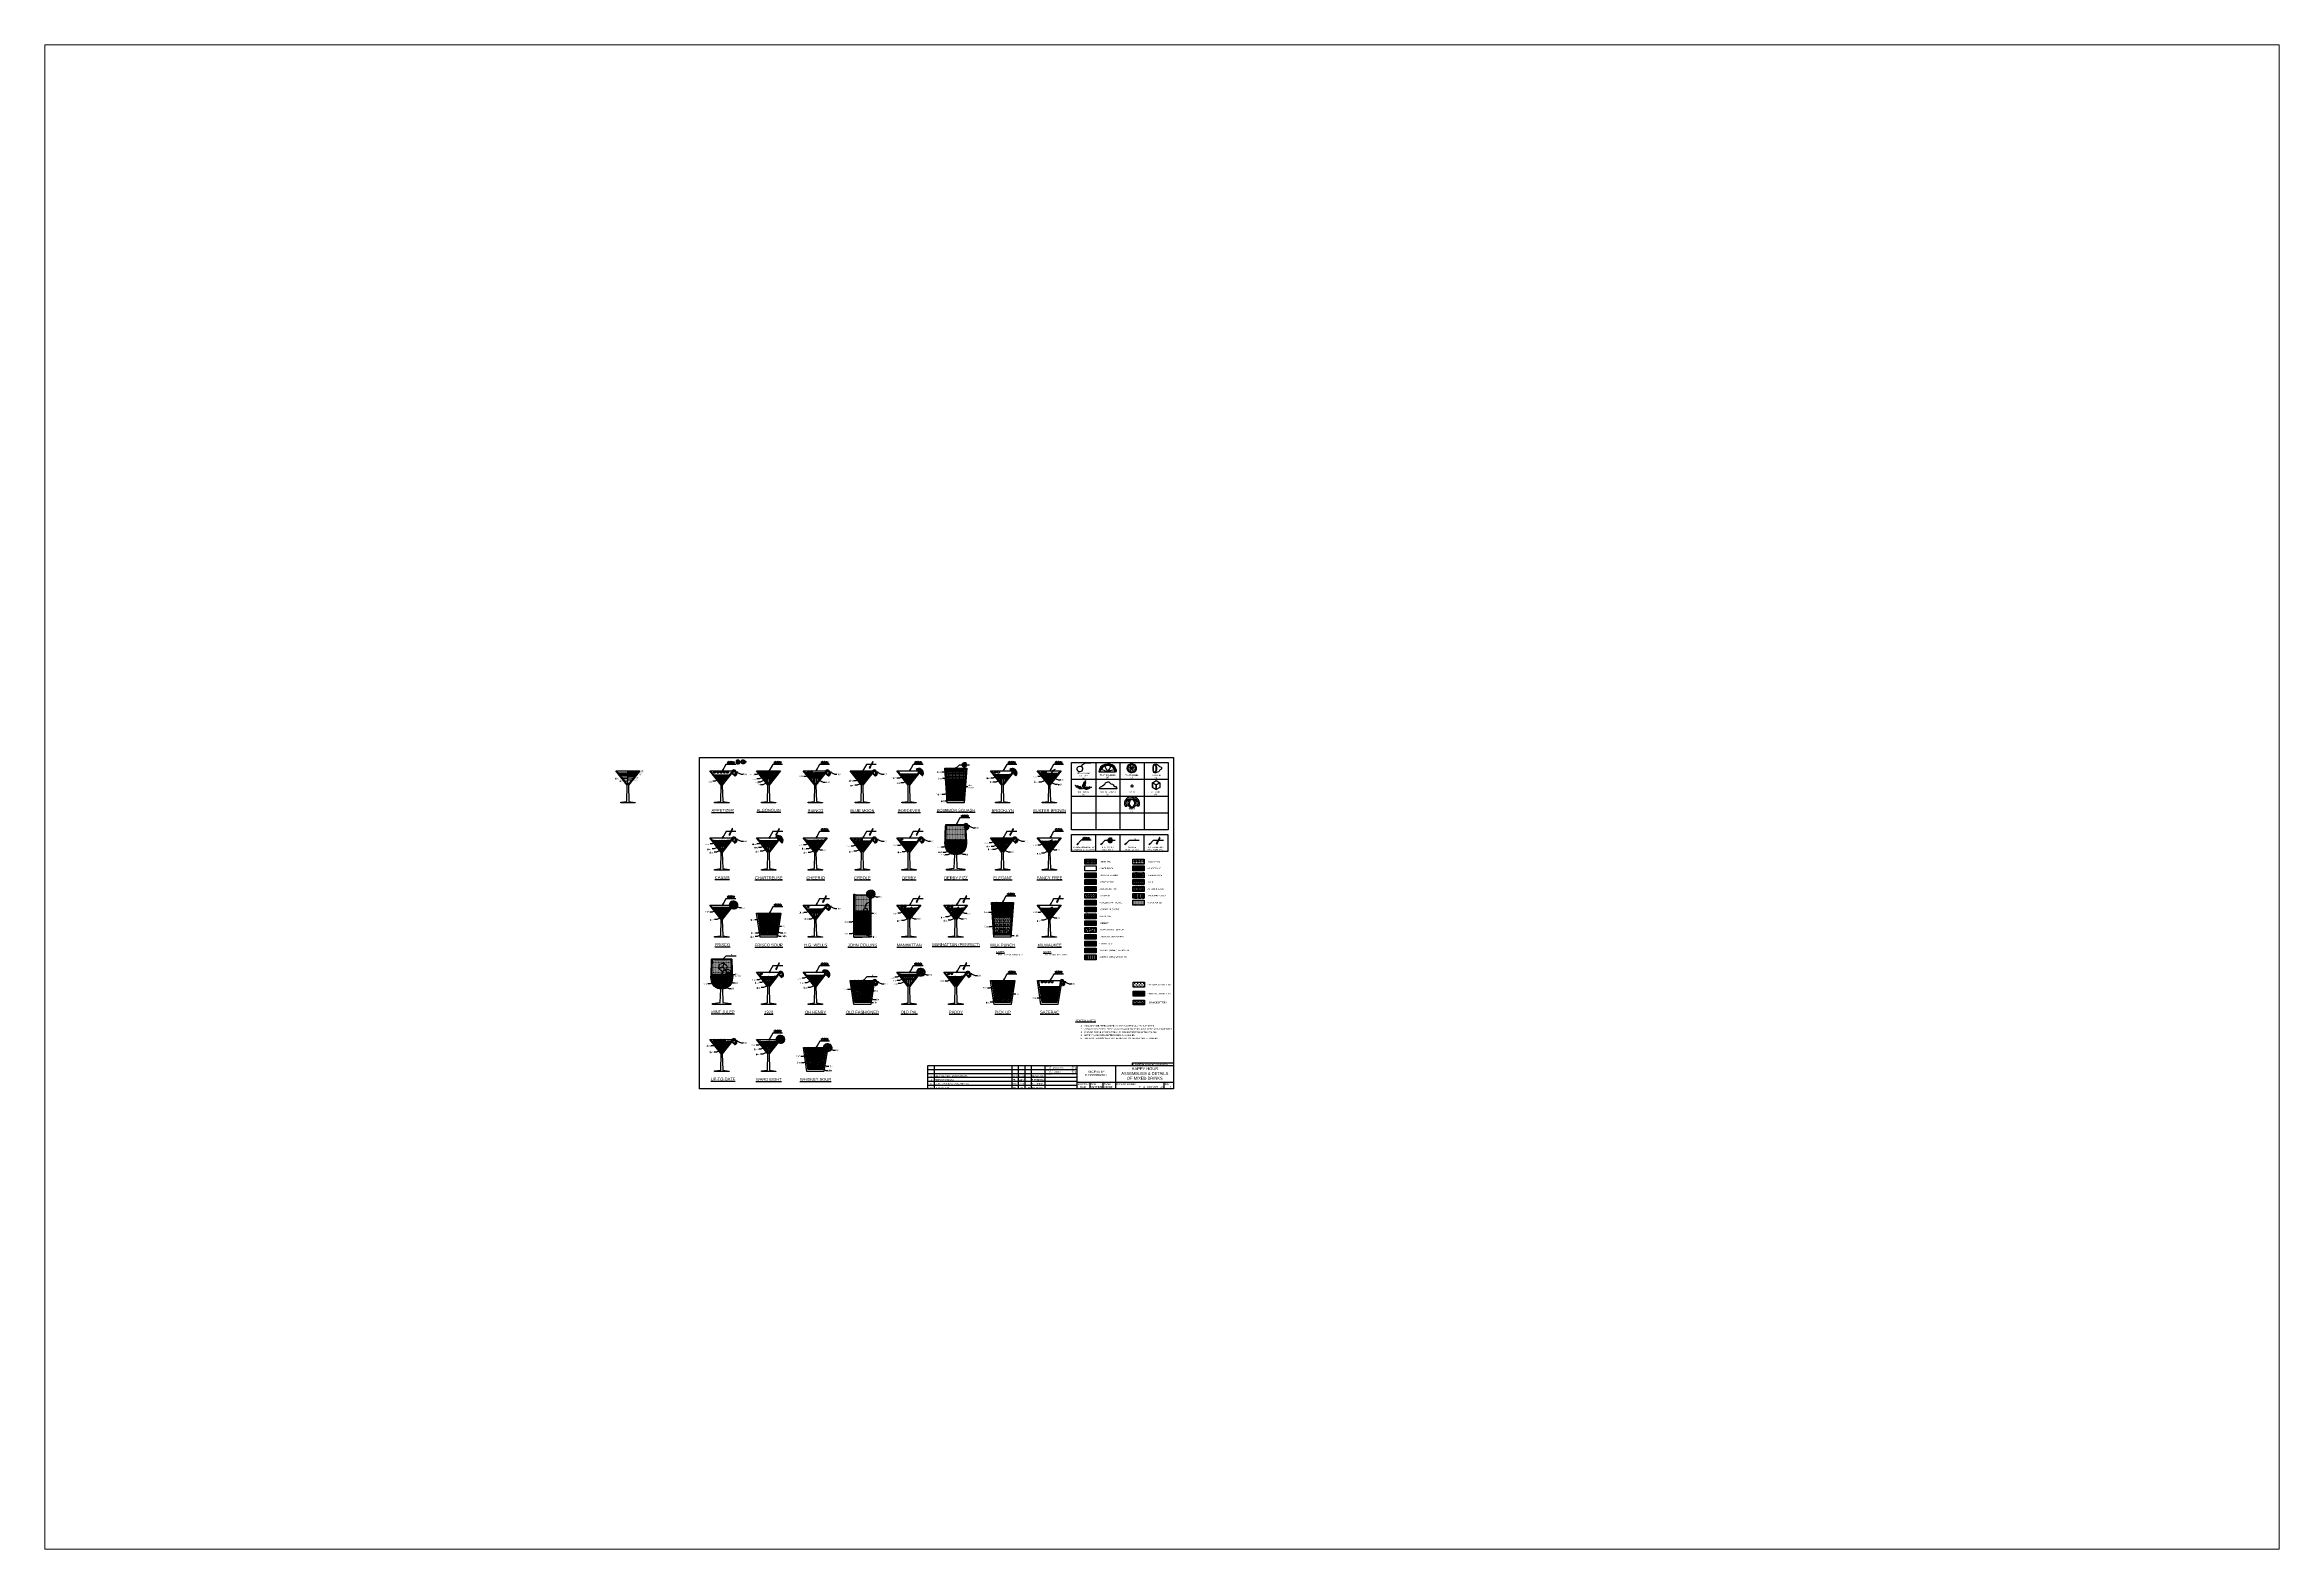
# Paper-space layout 'A1' of a CAD drawing. Header units: metres. Extents: x 0 to 831, y 0 to 559.
# The model-space entities are those that its viewports show. They can reach past a viewport. Long polylines and large blocks are cut down to what shows.
import ezdxf

# ---------------------------------------------------------------- set-up
doc = ezdxf.new("R2010")
doc.units = ezdxf.units.M
for name, color, linetype in [('absinthe', 101, 'Continuous'), ('angostura', 23, 'Continuous'), ('apricot brandy', 30, 'Continuous'), ('benedictine', 34, 'Continuous'), ('bourbon - whiskey', 35, 'Continuous'), ('campari', 241, 'Continuous'), ('creme de cassis', 1, 'Continuous'), ('egg white', 244, 'Continuous'), ('fernet', 6, 'Continuous'), ('french (dry) vermouth', 160, 'Continuous'), ('ginger ale', 31, 'Continuous'), ('green chartreuse', 80, 'Continuous'), ('italian (sweet) vermouth', 220, 'Continuous'), ('lemon juice', 51, 'Continuous'), ('maraschino', 18, 'Continuous'), ('milk', 253, 'Continuous'), ('orange juice', 30, 'Continuous'), ('peychaud', 10, 'Continuous'), ('rum', 46, 'Continuous'), ('sherry', 53, 'Continuous'), ('triple sec', 200, 'Continuous'), ('unsw pineapple juice', 81, 'Continuous')]:
    doc.layers.add(name, color=color, linetype=linetype)
doc.layers.add('soda', color=4, linetype='Continuous', lineweight=40)
doc.styles.get("Standard").update_dxf_attribs({"font": 'arial.ttf'})
pattern_1 = [(45, (3e-17, 0.497587), (-0.020205576, 0.020205576), [])]
pattern_2 = [(0, (3e-17, 0.497587), (0.047625, 0.0274963), [0.03175, -0.0635]), (120, (3e-17, 0.497587), (-0.047624994, 0.02749631), [0.03175, -0.0635]), (60, (3e-17, 0.497587), (6e-09, 0.05499261), [-0.0635, 0.03175])]
pattern_3 = [(228.0128, (0.18288, 0.751587), (-2.032001727, -2.28600281), [0.034172, -3.38305]), (184.9697, (0.16002, 0.726187), (3.0480049306, 0.2539982075), [0.0586405, -5.8054]), (132.5104, (0.1016, 0.721107), (2.539998152, -2.79400273), [0.0413482, -4.09347]), (267.2737, (0.00254, 0.657607), (0.253998897, 5.079998365), [0.0534005, -5.28664]), (292.8337, (3e-17, 0.604267), (-1.270003606, 3.048001733), [0.0523634, -5.18398]), (357.2737, (0.02032, 0.556007), (-5.079998365, 0.253998897), [0.0534005, -5.28664]), (37.6942, (0.07366, 0.5534675), (-3.302002086, -2.5399977357), [0.0706194, -6.99131]), (72.2553, (0.12954, 0.596647), (1.7780035565, 5.5880016206), [0.066672, -6.60053]), (121.4296, (0.14986, 0.660147), (-2.0320005235, 3.301996116), [0.0535813, -5.30455]), (175.2364, (0.12192, 0.705867), (2.793997805, -0.253997616), [0.0611713, -2.99739]), (222.3974, (0.06096, 0.7109475), (-3.0480000917, -2.793996365), [0.0791078, -7.83168]), (138.8141, (0.254, 0.655067), (-1.777998867, 1.523997656), [0.0270005, -2.67306]), (171.4692, (0.23368, 0.672847), (3.30199496, -0.50800128), [0.0513682, -5.08546]), (225, (0.18288, 0.68047), (-5e-17, -0.2539998), [0.035921, -0.323289]), (203.1986, (0.1651, 0.710947), (1.27000428, 0.50800223), [0.019344, -1.91506]), (291.8014, (0.14732, 0.703327), (-0.25400018, 0.76200049), [0.0273566, -1.34048]), (30.9638, (0.15748, 0.677927), (0.7619992, 0.5080004), [0.044432, -1.43663]), (161.5651, (0.19558, 0.70079), (0.50800023, -0.25399962), [0.0321287, -0.77109]), (16.3895, (3e-17, 0.703327), (2.540001401, 0.761998415), [0.0450088, -4.45588]), (70.3462, (0.04318, 0.716027), (-1.015997169, -2.793996049), [0.03776, -3.73822]), (293.1986, (0.19558, 0.751587), (-0.50800223, 1.27000428), [0.038688, -1.89572]), (343.6105, (0.21082, 0.716027), (-2.540001401, 0.761998415), [0.0450088, -4.45588]), (339.444, (3e-17, 0.545847), (-1.270001576, 0.507999384), [0.0434035, -2.12677]), (294.7751, (0.04064, 0.530607), (-1.26999704, 2.793998703), [0.0363672, -3.60036]), (66.8014, (0.19812, 0.497587), (0.50800223, 1.27000428), [0.038688, -1.89572]), (17.354, (0.21336, 0.533147), (-3.302000178, -1.015998468), [0.0425783, -4.21524]), (69.444, (0.07366, 0.497587), (-0.507999384, -1.270001576), [0.0217018, -2.14848]), (101.3099, (0.18288, 0.497587), (-0.25399875, 1.01599675), [0.0129515, -1.2822]), (165.9638, (0.18034, 0.51029), (0.76200054, -0.25399956), [0.0523634, -0.994905]), (186.009, (0.12954, 0.522987), (2.539996254, 0.253999407), [0.0485267, -4.80414]), (303.6901, (0.15748, 0.65507), (-0.2540001, 0.5079995), [0.0366324, -0.879178]), (353.1572, (0.1778, 0.624587), (4.3180017857, -0.508002275), [0.0639557, -6.3316]), (60.9454, (0.2413, 0.616967), (-1.015997637, -1.77799576), [0.0261508, -2.58894]), (90, (0.254, 0.63983), (-0.254, 0.254), [0.01524, -0.23876]), (120.2564, (0.12446, 0.530607), (1.015997847, -1.777999103), [0.0352867, -3.49339]), (48.0128, (0.10668, 0.561087), (2.032001727, 2.28600281), [0.0683443, -3.34888]), (0, (0.1524, 0.6119), (0.254, 0.254), [0.06604, -0.18796]), (325.3048, (0.21844, 0.611887), (-2.539995599, 1.778000169), [0.040161, -3.97593]), (254.0546, (0.25146, 0.589027), (-0.25400065, -1.01600242), [0.036983, -1.81217]), (207.646, (0.2413, 0.553467), (-4.825998305, -2.5400015975), [0.0602145, -5.96125]), (175.4261, (0.18796, 0.525527), (-3.3020007605, 0.253998771), [0.063703, -6.30658]), (175.4261, (0.18796, 0.525527), (-3.3020007605, 0.253998771), [0.063703, -6.30658])]
pattern_4 = [(0, (3e-17, 0.49759), (0.05715, 0.05715), [0.05715, -0.05715]), (0, (3e-17, 0.51902), (0.05715, 0.05715), [0.05715, -0.05715]), (0, (3e-17, 0.54045), (0.05715, 0.05715), [0.05715, -0.05715]), (90, (0.007144, 0.547594), (-0.05715, 0.05715), [0.05715, -0.05715]), (90, (0.028575, 0.547594), (-0.05715, 0.05715), [0.05715, -0.05715]), (90, (0.050006, 0.547594), (-0.05715, 0.05715), [0.05715, -0.05715])]
pattern_5 = [(0, (0.465, 0.04), (0, 0.5), [0.03, -0.47]), (270, (0.465, 0.065), (0.5, -9e-17), [0.05, -0.45]), (0, (0.465, 0.065), (0, 0.5), [0.03, -0.47]), (0, (0.465, 0.1), (0, 0.5), [0.03, -0.47]), (270, (0.465, 0.125), (0.5, -9e-17), [0.05, -0.45]), (0, (0.465, 0.125), (0, 0.5), [0.03, -0.47]), (0, (0.465, 0.16), (0, 0.5), [0.03, -0.47]), (270, (0.465, 0.185), (0.5, -9e-17), [0.05, -0.45]), (0, (0.465, 0.185), (0, 0.5), [0.03, -0.47]), (0, (0.465, 0.22), (0, 0.5), [0.03, -0.47]), (270, (0.465, 0.245), (0.5, -9e-17), [0.05, -0.45]), (0, (0.465, 0.245), (0, 0.5), [0.03, -0.47]), (0, (0.465, 0.28), (0, 0.5), [0.03, -0.47]), (270, (0.465, 0.305), (0.5, -9e-17), [0.05, -0.45]), (0, (0.465, 0.305), (0, 0.5), [0.03, -0.47]), (0, (0.465, 0.34), (0, 0.5), [0.03, -0.47]), (270, (0.465, 0.365), (0.5, -9e-17), [0.05, -0.45]), (0, (0.465, 0.365), (0, 0.5), [0.03, -0.47]), (270, (0.465, 0.425), (0.5, -9e-17), [0.05, -0.45]), (0, (0.4, 0.04), (0, 0.5), [0.03, -0.47]), (270, (0.4, 0.065), (0.5, -9e-17), [0.05, -0.45]), (0, (0.4, 0.065), (0, 0.5), [0.03, -0.47]), (0, (0.4, 0.1), (0, 0.5), [0.03, -0.47]), (270, (0.4, 0.125), (0.5, -9e-17), [0.05, -0.45]), (0, (0.4, 0.125), (0, 0.5), [0.03, -0.47]), (0, (0.4, 0.16), (0, 0.5), [0.03, -0.47]), (270, (0.4, 0.185), (0.5, -9e-17), [0.05, -0.45]), (0, (0.4, 0.185), (0, 0.5), [0.03, -0.47]), (0, (0.4, 0.22), (0, 0.5), [0.03, -0.47]), (270, (0.4, 0.245), (0.5, -9e-17), [0.05, -0.45]), (0, (0.4, 0.245), (0, 0.5), [0.03, -0.47]), (0, (0.4, 0.28), (0, 0.5), [0.03, -0.47]), (270, (0.4, 0.305), (0.5, -9e-17), [0.05, -0.45]), (0, (0.4, 0.305), (0, 0.5), [0.03, -0.47]), (0, (0.4, 0.34), (0, 0.5), [0.03, -0.47]), (270, (0.4, 0.365), (0.5, -9e-17), [0.05, -0.45]), (0, (0.4, 0.365), (0, 0.5), [0.03, -0.47]), (270, (0.4, 0.425), (0.5, -9e-17), [0.05, -0.45]), (0, (0.335, 0.04), (0, 0.5), [0.03, -0.47]), (270, (0.335, 0.065), (0.5, -9e-17), [0.05, -0.45]), (0, (0.335, 0.065), (0, 0.5), [0.03, -0.47]), (0, (0.335, 0.1), (0, 0.5), [0.03, -0.47]), (270, (0.335, 0.125), (0.5, -9e-17), [0.05, -0.45]), (0, (0.335, 0.125), (0, 0.5), [0.03, -0.47]), (0, (0.335, 0.16), (0, 0.5), [0.03, -0.47]), (270, (0.335, 0.185), (0.5, -9e-17), [0.05, -0.45]), (0, (0.335, 0.185), (0, 0.5), [0.03, -0.47]), (0, (0.335, 0.22), (0, 0.5), [0.03, -0.47]), (270, (0.335, 0.245), (0.5, -9e-17), [0.05, -0.45]), (0, (0.335, 0.245), (0, 0.5), [0.03, -0.47]), (0, (0.335, 0.28), (0, 0.5), [0.03, -0.47]), (270, (0.335, 0.305), (0.5, -9e-17), [0.05, -0.45]), (0, (0.335, 0.305), (0, 0.5), [0.03, -0.47]), (0, (0.335, 0.34), (0, 0.5), [0.03, -0.47]), (270, (0.335, 0.365), (0.5, -9e-17), [0.05, -0.45]), (0, (0.335, 0.365), (0, 0.5), [0.03, -0.47]), (270, (0.335, 0.425), (0.5, -9e-17), [0.05, -0.45]), (0, (0.27, 0.04), (0, 0.5), [0.03, -0.47]), (270, (0.27, 0.065), (0.5, -9e-17), [0.05, -0.45]), (0, (0.27, 0.065), (0, 0.5), [0.03, -0.47]), (0, (0.27, 0.1), (0, 0.5), [0.03, -0.47]), (270, (0.27, 0.125), (0.5, -9e-17), [0.05, -0.45]), (0, (0.27, 0.125), (0, 0.5), [0.03, -0.47]), (0, (0.27, 0.16), (0, 0.5), [0.03, -0.47]), (270, (0.27, 0.185), (0.5, -9e-17), [0.05, -0.45]), (0, (0.27, 0.185), (0, 0.5), [0.03, -0.47]), (0, (0.27, 0.22), (0, 0.5), [0.03, -0.47]), (270, (0.27, 0.245), (0.5, -9e-17), [0.05, -0.45]), (0, (0.27, 0.245), (0, 0.5), [0.03, -0.47]), (0, (0.27, 0.28), (0, 0.5), [0.03, -0.47]), (270, (0.27, 0.305), (0.5, -9e-17), [0.05, -0.45]), (0, (0.27, 0.305), (0, 0.5), [0.03, -0.47]), (0, (0.27, 0.34), (0, 0.5), [0.03, -0.47]), (270, (0.27, 0.365), (0.5, -9e-17), [0.05, -0.45]), (0, (0.27, 0.365), (0, 0.5), [0.03, -0.47]), (270, (0.27, 0.425), (0.5, -9e-17), [0.05, -0.45]), (0, (0.205, 0.04), (0, 0.5), [0.03, -0.47]), (270, (0.205, 0.065), (0.5, -9e-17), [0.05, -0.45]), (0, (0.205, 0.065), (0, 0.5), [0.03, -0.47]), (0, (0.205, 0.1), (0, 0.5), [0.03, -0.47]), (270, (0.205, 0.125), (0.5, -9e-17), [0.05, -0.45]), (0, (0.205, 0.125), (0, 0.5), [0.03, -0.47]), (0, (0.205, 0.16), (0, 0.5), [0.03, -0.47]), (270, (0.205, 0.185), (0.5, -9e-17), [0.05, -0.45]), (0, (0.205, 0.185), (0, 0.5), [0.03, -0.47]), (0, (0.205, 0.22), (0, 0.5), [0.03, -0.47]), (270, (0.205, 0.245), (0.5, -9e-17), [0.05, -0.45]), (0, (0.205, 0.245), (0, 0.5), [0.03, -0.47]), (0, (0.205, 0.28), (0, 0.5), [0.03, -0.47]), (270, (0.205, 0.305), (0.5, -9e-17), [0.05, -0.45]), (0, (0.205, 0.305), (0, 0.5), [0.03, -0.47]), (0, (0.205, 0.34), (0, 0.5), [0.03, -0.47]), (270, (0.205, 0.365), (0.5, -9e-17), [0.05, -0.45]), (0, (0.205, 0.365), (0, 0.5), [0.03, -0.47]), (270, (0.205, 0.425), (0.5, -9e-17), [0.05, -0.45]), (0, (0.14, 0.04), (0, 0.5), [0.03, -0.47]), (270, (0.14, 0.065), (0.5, -9e-17), [0.05, -0.45]), (0, (0.14, 0.065), (0, 0.5), [0.03, -0.47]), (0, (0.14, 0.1), (0, 0.5), [0.03, -0.47]), (270, (0.14, 0.125), (0.5, -9e-17), [0.05, -0.45]), (0, (0.14, 0.125), (0, 0.5), [0.03, -0.47]), (0, (0.14, 0.16), (0, 0.5), [0.03, -0.47]), (270, (0.14, 0.185), (0.5, -9e-17), [0.05, -0.45]), (0, (0.14, 0.185), (0, 0.5), [0.03, -0.47]), (0, (0.14, 0.22), (0, 0.5), [0.03, -0.47]), (270, (0.14, 0.245), (0.5, -9e-17), [0.05, -0.45]), (0, (0.14, 0.245), (0, 0.5), [0.03, -0.47]), (0, (0.14, 0.28), (0, 0.5), [0.03, -0.47]), (270, (0.14, 0.305), (0.5, -9e-17), [0.05, -0.45]), (0, (0.14, 0.305), (0, 0.5), [0.03, -0.47]), (0, (0.14, 0.34), (0, 0.5), [0.03, -0.47]), (270, (0.14, 0.365), (0.5, -9e-17), [0.05, -0.45]), (0, (0.14, 0.365), (0, 0.5), [0.03, -0.47]), (270, (0.14, 0.425), (0.5, -9e-17), [0.05, -0.45]), (0, (0.075, 0.04), (0, 0.5), [0.03, -0.47]), (270, (0.075, 0.065), (0.5, -9e-17), [0.05, -0.45]), (0, (0.075, 0.065), (0, 0.5), [0.03, -0.47]), (0, (0.075, 0.1), (0, 0.5), [0.03, -0.47]), (270, (0.075, 0.125), (0.5, -9e-17), [0.05, -0.45]), (0, (0.075, 0.125), (0, 0.5), [0.03, -0.47]), (0, (0.075, 0.16), (0, 0.5), [0.03, -0.47]), (270, (0.075, 0.185), (0.5, -9e-17), [0.05, -0.45]), (0, (0.075, 0.185), (0, 0.5), [0.03, -0.47]), (0, (0.075, 0.22), (0, 0.5), [0.03, -0.47]), (270, (0.075, 0.245), (0.5, -9e-17), [0.05, -0.45]), (0, (0.075, 0.245), (0, 0.5), [0.03, -0.47]), (0, (0.075, 0.28), (0, 0.5), [0.03, -0.47]), (270, (0.075, 0.305), (0.5, -9e-17), [0.05, -0.45]), (0, (0.075, 0.305), (0, 0.5), [0.03, -0.47]), (0, (0.075, 0.34), (0, 0.5), [0.03, -0.47]), (270, (0.075, 0.365), (0.5, -9e-17), [0.05, -0.45]), (0, (0.075, 0.365), (0, 0.5), [0.03, -0.47]), (270, (0.075, 0.425), (0.5, -9e-17), [0.05, -0.45]), (0, (0.01, 0.04), (0, 0.5), [0.03, -0.47]), (270, (0.01, 0.065), (0.5, -9e-17), [0.05, -0.45]), (0, (0.01, 0.065), (0, 0.5), [0.03, -0.47]), (0, (0.01, 0.1), (0, 0.5), [0.03, -0.47]), (270, (0.01, 0.125), (0.5, -9e-17), [0.05, -0.45]), (0, (0.01, 0.125), (0, 0.5), [0.03, -0.47]), (0, (0.01, 0.16), (0, 0.5), [0.03, -0.47]), (270, (0.01, 0.185), (0.5, -9e-17), [0.05, -0.45]), (0, (0.01, 0.185), (0, 0.5), [0.03, -0.47]), (0, (0.01, 0.22), (0, 0.5), [0.03, -0.47]), (270, (0.01, 0.245), (0.5, -9e-17), [0.05, -0.45]), (0, (0.01, 0.245), (0, 0.5), [0.03, -0.47]), (0, (0.01, 0.28), (0, 0.5), [0.03, -0.47]), (270, (0.01, 0.305), (0.5, -9e-17), [0.05, -0.45]), (0, (0.01, 0.305), (0, 0.5), [0.03, -0.47]), (0, (0.01, 0.34), (0, 0.5), [0.03, -0.47]), (270, (0.01, 0.365), (0.5, -9e-17), [0.05, -0.45]), (0, (0.01, 0.365), (0, 0.5), [0.03, -0.47]), (270, (0.01, 0.425), (0.5, -9e-17), [0.05, -0.45])]
pattern_6 = [(228.0128, (0.18288, 0.254), (-2.032001727, -2.28600281), [0.034172, -3.38305]), (184.9697, (0.16002, 0.2286), (3.048004931, 0.2539982075), [0.0586405, -5.8054]), (132.5104, (0.1016, 0.22352), (2.539998152, -2.79400273), [0.0413482, -4.09347]), (267.2737, (0.00254, 0.16002), (0.253998897, 5.079998365), [0.0534005, -5.28664]), (292.8337, (0, 0.10668), (-1.270003606, 3.048001733), [0.0523634, -5.18398]), (357.2737, (0.02032, 0.05842), (-5.079998365, 0.253998897), [0.0534005, -5.28664]), (37.6942, (0.07366, 0.05588), (-3.302002086, -2.5399977357), [0.0706194, -6.99131]), (72.2553, (0.12954, 0.09906), (1.7780035565, 5.5880016206), [0.066672, -6.60053]), (121.4296, (0.14986, 0.16256), (-2.0320005235, 3.301996116), [0.0535813, -5.30455]), (175.2364, (0.12192, 0.20828), (2.793997805, -0.253997616), [0.0611713, -2.99739]), (222.3974, (0.06096, 0.21336), (-3.0480000917, -2.793996365), [0.0791078, -7.83168]), (138.8141, (0.254, 0.15748), (-1.777998867, 1.523997656), [0.0270005, -2.67306]), (171.4692, (0.23368, 0.17526), (3.30199496, -0.50800128), [0.0513682, -5.08546]), (225, (0.18288, 0.18288), (-5e-17, -0.2539998), [0.035921, -0.323289]), (203.1986, (0.1651, 0.21336), (1.27000428, 0.50800223), [0.019344, -1.91506]), (291.8014, (0.14732, 0.20574), (-0.25400018, 0.76200049), [0.0273566, -1.34048]), (30.9638, (0.15748, 0.18034), (0.7619992, 0.5080004), [0.044432, -1.43663]), (161.5651, (0.19558, 0.2032), (0.50800023, -0.25399962), [0.0321287, -0.77109]), (16.3895, (0, 0.20574), (2.540001401, 0.761998415), [0.0450088, -4.45588]), (70.3462, (0.04318, 0.21844), (-1.015997169, -2.793996049), [0.03776, -3.73822]), (293.1986, (0.19558, 0.254), (-0.50800223, 1.27000428), [0.038688, -1.89572]), (343.6105, (0.21082, 0.21844), (-2.540001401, 0.761998415), [0.0450088, -4.45588]), (339.444, (0, 0.04826), (-1.270001576, 0.507999384), [0.0434035, -2.12677]), (294.7751, (0.04064, 0.03302), (-1.26999704, 2.793998703), [0.0363672, -3.60036]), (66.8014, (0.19812, 0), (0.50800223, 1.27000428), [0.038688, -1.89572]), (17.354, (0.21336, 0.03556), (-3.302000178, -1.015998468), [0.0425783, -4.21524]), (69.444, (0.07366, 0), (-0.507999384, -1.270001576), [0.0217018, -2.14848]), (101.3099, (0.18288, 0), (-0.25399875, 1.01599675), [0.0129515, -1.2822]), (165.9638, (0.18034, 0.0127), (0.76200054, -0.25399956), [0.0523634, -0.994905]), (186.009, (0.12954, 0.0254), (2.539996254, 0.253999407), [0.0485267, -4.80414]), (303.6901, (0.15748, 0.15748), (-0.2540001, 0.5079995), [0.0366324, -0.879178]), (353.1572, (0.1778, 0.127), (4.3180017857, -0.508002275), [0.0639557, -6.3316]), (60.9454, (0.2413, 0.11938), (-1.015997637, -1.77799576), [0.0261508, -2.58894]), (90, (0.254, 0.14224), (-0.254, 0.254), [0.01524, -0.23876]), (120.2564, (0.12446, 0.03302), (1.015997847, -1.777999103), [0.0352867, -3.49339]), (48.0128, (0.10668, 0.0635), (2.032001727, 2.28600281), [0.0683443, -3.34888]), (0, (0.1524, 0.1143), (0.254, 0.254), [0.06604, -0.18796]), (325.3048, (0.21844, 0.1143), (-2.539995599, 1.778000169), [0.040161, -3.97593]), (254.0546, (0.25146, 0.09144), (-0.25400065, -1.01600242), [0.036983, -1.81217]), (207.646, (0.2413, 0.05588), (-4.825998305, -2.5400015975), [0.0602145, -5.96125]), (175.4261, (0.18796, 0.02794), (-3.3020007605, 0.253998771), [0.063703, -6.30658]), (175.4261, (0.18796, 0.02794), (-3.3020007605, 0.253998771), [0.063703, -6.30658])]
pattern_7 = [(185, (0, 0), (-0.0822874, 0.09806626), [0.013335, -0.146685]), (130, (0, 0), (-0.0771239, -0.1120125), [0.010668, -0.117348]), (235.451, (-0.00686, 0.00817), (-0.1594112, -0.0139455), [0.011333, -0.124663]), (181.1842, (-0.02514, -0.02514), (-0.1133674, 0.1549872), [0.0200025, -0.2200275]), (231.6356, (-0.0346, -0.01223), (-0.2399785, -0.0049603), [0.0169995, -0.1869945]), (126.184, (-0.02514, -0.02514), (-0.2399785, -0.00496), [0.016002, -0.176022]), (156, (-0.03143, -0.00629), (-0.0244267, 0.1256644), [0.013335, -0.146685]), (101, (-0.03143, -0.00629), (-0.1217588, -0.060578), [0.010668, -0.117348]), (206.4514, (-0.03347, 0.00419), (-0.1461855, 0.065086), [0.011333, -0.124663]), (172.5, (0, 0), (-0.04338139, -0.04032383), [0, -0.1159256, 0, -0.119126, 0, -0.1177925]), (142.5, (0, 0), (-0.0826609, -0.0165128), [0, -0.0679196, 0, -0.1132586, 0, -0.0448945]), (102.5, (0.028036, -0.028036), (-0.06427834, 0.0699495), [0, -0.04445, 0, -0.138684, 0, -0.184023]), (92.5, (0.04061, -0.04061), (-0.08590568, 0.06073473), [0, -0.057785, 0, -0.0921004, 0, -0.130683])]
pattern_8 = [(45, (0, 0), (-0.02963485, 0.02963485), [0.03048, -0.01143]), (135, (0, 0), (-0.02963485, -0.02963485), [0.03048, -0.01143])]
pattern_9 = [(228.0128, (-3.074935, -2.084), (-2.032001727, -2.28600281), [0.034172, -3.38305]), (184.9697, (-3.097795, -2.1094), (3.048004931, 0.253998208), [0.0586405, -5.8054]), (132.5104, (-3.156215, -2.11448), (2.539998152, -2.79400273), [0.041348, -4.09347]), (267.2737, (-3.255275, -2.17798), (0.253998897, 5.079998365), [0.0534005, -5.28664]), (292.8337, (-3.257815, -2.23132), (-1.270003606, 3.048001733), [0.0523634, -5.18398]), (357.2737, (-3.237495, -2.27958), (-5.079998365, 0.253998897), [0.0534005, -5.28664]), (37.6942, (-3.184155, -2.28212), (-3.302002086, -2.539997736), [0.0706194, -6.99131]), (72.2553, (-3.128275, -2.23894), (1.7780035565, 5.5880016206), [0.066672, -6.60053]), (121.4296, (-3.107955, -2.17544), (-2.032000524, 3.301996116), [0.0535813, -5.30455]), (175.2364, (-3.135895, -2.12972), (2.793997805, -0.253997616), [0.0611713, -2.99739]), (222.3974, (-3.1968546, -2.12464), (-3.048000092, -2.793996365), [0.0791078, -7.83168]), (138.8141, (-3.003815, -2.18052), (-1.777998867, 1.523997656), [0.0270005, -2.67306]), (171.4692, (-3.024135, -2.16274), (3.30199496, -0.50800128), [0.0513682, -5.08546]), (225, (-3.07493, -2.15512), (-5e-17, -0.2539998), [0.035921, -0.323289]), (203.1986, (-3.092715, -2.12464), (1.27000428, 0.50800223), [0.019344, -1.91506]), (291.8014, (-3.110495, -2.13226), (-0.25400018, 0.7620005), [0.0273566, -1.34048]), (30.9638, (-3.100335, -2.15766), (0.7619992, 0.5080004), [0.044432, -1.43663]), (161.5651, (-3.062235, -2.1348), (0.50800023, -0.2539996), [0.0321287, -0.77109]), (16.3895, (-3.257815, -2.13226), (2.540001401, 0.761998415), [0.0450088, -4.45588]), (70.3462, (-3.214635, -2.11956), (-1.01599717, -2.79399605), [0.03776, -3.73822]), (293.1986, (-3.062235, -2.084), (-0.50800223, 1.27000428), [0.038688, -1.89572]), (343.6105, (-3.046995, -2.11956), (-2.540001401, 0.761998415), [0.0450088, -4.45588]), (339.444, (-3.257815, -2.28974), (-1.27000158, 0.50799938), [0.0434035, -2.12677]), (294.7751, (-3.217175, -2.30498), (-1.26999704, 2.793998703), [0.036367, -3.60036]), (66.8014, (-3.059695, -2.338), (0.50800223, 1.27000428), [0.038688, -1.89572]), (17.354, (-3.044455, -2.30244), (-3.302000178, -1.015998468), [0.0425783, -4.21524]), (69.444, (-3.184155, -2.338), (-0.50799938, -1.27000158), [0.021702, -2.14848]), (101.3099, (-3.074935, -2.338), (-0.25399875, 1.01599675), [0.0129515, -1.2822]), (165.9638, (-3.077475, -2.3253), (0.76200054, -0.25399956), [0.0523634, -0.994905]), (186.009, (-3.128275, -2.3126), (2.539996254, 0.253999407), [0.0485267, -4.80414]), (303.6901, (-3.100335, -2.18052), (-0.2540001, 0.5079995), [0.0366324, -0.879178]), (353.1572, (-3.080015, -2.211), (4.318001786, -0.508002275), [0.0639557, -6.3316]), (60.9454, (-3.016515, -2.21862), (-1.015997637, -1.77799576), [0.026151, -2.58894]), (90, (-3.00381, -2.19576), (-0.254, 0.254), [0.01524, -0.23876]), (120.2564, (-3.133355, -2.30498), (1.015997847, -1.777999103), [0.0352867, -3.49339]), (48.0128, (-3.151135, -2.2745), (2.032001727, 2.28600281), [0.0683443, -3.34888]), (0, (-3.10541, -2.2237), (0.254, 0.254), [0.06604, -0.18796]), (325.3048, (-3.039375, -2.2237), (-2.5399956, 1.77800017), [0.040161, -3.97593]), (254.0546, (-3.006355, -2.24656), (-0.25400065, -1.01600242), [0.036983, -1.81217]), (207.646, (-3.016515, -2.28212), (-4.825998305, -2.540001597), [0.0602145, -5.96125]), (175.4261, (-3.069855, -2.31006), (-3.3020007605, 0.253998771), [0.063703, -6.30658]), (175.4261, (-3.069855, -2.31006), (-3.3020007605, 0.253998771), [0.063703, -6.30658])]

# ---------------------------------------------------------------- blocks, each defined once
blk = doc.blocks.new('A$C17891CB8')
for points in [[(0, 0), (-0.0306, -0.02332), (-0.048, -0.04942), (-0.0539, -0.07585), (-0.0497, -0.10026), (-0.0368, -0.12028), (-0.0169, -0.13352), (0.0087, -0.13759), (0.0384, -0.1301), (0.064, -0.11257), (0.0807, -0.0893), (0.0887, -0.06331), (0.0879, -0.03771), (0.0785, -0.01546), (0.0607, 0.00027), (0.0345, 0.00645), (0, 0)], [(0, 0), (0.001, 0.06819), (0.0256, 0.13222), (0.0697, 0.18533), (0.1289, 0.22087)]]:
    blk.add_lwpolyline(points)
blk = doc.blocks.new('A$C2BFB470F')
blk.add_lwpolyline([(-0.3023, -0.00108), (-0.2964, 0.03386), (-0.2819, 0.06858), (-0.2343, 0.07792), (-0.1936, 0.10049), (-0.1555, 0.12913), (-0.1156, 0.15663), (-0.101, 0.17833), (-0.0882, 0.20123), (-0.0167, 0.24283), (0.0172, 0.23553), (0.0471, 0.21853), (0.0737, 0.19563), (0.0972, 0.17093), (0.1531, 0.16013), (0.1745, 0.13013), (0.1975, 0.10183), (0.2256, 0.0804), (0.2619, 0.07097), (0.2882, 0.0383), (0.3033, -0.00006), (0, 0), (-0.3023, -0.00108)])
blk = doc.blocks.new('A$C588E72F9')
blk.add_lwpolyline([(0.051, 0.04927), (0.0574, 0.04253), (0.0282, 0.02121), (-0.001, -0.00011), (0.0218, 0.02795), (0.0446, 0.05599), (0.051, 0.04927)], close=True)
blk.add_lwpolyline([(0.051, 0.04927), (0.0574, 0.04253), (0.0282, 0.02121), (-0.001, -0.00011), (0.0218, 0.02795), (0.0446, 0.05599), (0.051, 0.04927)], close=True)
for points in [[(0, 0), (0.157, 0.15495), (0.5002, 0.15495)], [(0.2474, 0.15142), (0.2496, 0.17589), (0.259, 0.19732), (0.2742, 0.21506), (0.2935, 0.22857), (0.3157, 0.23709), (0.3393, 0.24007), (0.3628, 0.23682), (0.3847, 0.22673)], [(0.2474, 0.15142), (0.2535, 0.11832), (0.2717, 0.09473), (0.2978, 0.08063), (0.3279, 0.07607), (0.3577, 0.08106), (0.3833, 0.09566), (0.4006, 0.1198), (0.4056, 0.15355)], [(0.2474, 0.15142), (0.2474, 0.15142)], [(0.4056, 0.15355), (0.4003, 0.18387), (0.3842, 0.20535), (0.3607, 0.21799), (0.3339, 0.22195), (0.3071, 0.21724), (0.284, 0.20389), (0.2686, 0.18207), (0.2643, 0.1517)], [(0.2785, 0.15187), (0.279, 0.16477), (0.2838, 0.17453), (0.2963, 0.19124), (0.3061, 0.19744), (0.3332, 0.20503), (0.361, 0.19982), (0.3827, 0.18246), (0.3914, 0.15338), (0.3857, 0.127), (0.3709, 0.10787), (0.3499, 0.09609), (0.326, 0.0918), (0.3024, 0.09512), (0.2821, 0.10613), (0.2684, 0.12495), (0.2643, 0.1517)], [(0.2643, 0.1517), (0.2643, 0.1517)], [(0.2785, 0.15187), (0.2824, 0.13212), (0.2935, 0.11812), (0.3093, 0.10975), (0.3274, 0.1071), (0.3454, 0.1102), (0.3608, 0.11888), (0.3713, 0.1332), (0.3745, 0.15316)], [(0.2785, 0.15187), (0.2785, 0.15187)], [(0.3745, 0.15316), (0.3627, 0.18262), (0.3346, 0.19152), (0.3065, 0.18099), (0.2954, 0.15207)], [(0.2954, 0.15207), (0.305, 0.12864), (0.3274, 0.12105), (0.3493, 0.12919), (0.3575, 0.15289)], [(0.2954, 0.15207), (0.2954, 0.15207)], [(0.3575, 0.15289), (0.3556, 0.16526), (0.3499, 0.17378), (0.3306, 0.17612), (0.3134, 0.16798), (0.3124, 0.1523)], [(0.3124, 0.1523), (0.3215, 0.13906), (0.3392, 0.14285), (0.3406, 0.15267)], [(0.3124, 0.1523), (0.3124, 0.1523)], [(0.3575, 0.15289), (0.3575, 0.15289)], [(0.3745, 0.15316), (0.3745, 0.15316)], [(0.4056, 0.15355), (0.4056, 0.15355)]]:
    blk.add_lwpolyline(points)
blk = doc.blocks.new('A$C7EF233EF')
blk.add_lwpolyline([(0.47635, 0.24257), (0.13309, 0.24257), (0, 0)])
for points in [[(0.02632, 0.06722), (0.01313, 0.03364), (0, 0), (0.02132, 0.02912), (0.0426, 0.05826), (0.03446, 0.06276), (0.02632, 0.06722)], [(0.02632, 0.06722), (0.01313, 0.03364), (0, 0), (0.02132, 0.02912), (0.0426, 0.05826), (0.03446, 0.06276), (0.02632, 0.06722)], [(0.26617, 0.17318), (0.25609, 0.17746), (0.23156, 0.13265), (0.26064, 0.11371), (0.28679, 0.15847), (0.27865, 0.16498), (0.368, 0.33414), (0.35152, 0.34446), (0.26617, 0.17318)]]:
    blk.add_lwpolyline(points, close=True)
blk = doc.blocks.new('A$C3C0D392B')
blk.add_lwpolyline([(0, 0), (-0.18425, -0.0829), (-0.26258, -0.0829)])
blk.add_lwpolyline([(-0.06532, -0.02941), (-0.06912, -0.02084), (-0.03455, -0.01042), (0, 0), (-0.0307, -0.01893), (-0.06147, -0.03788), (-0.06532, -0.02941)], close=True)
blk = doc.blocks.new('A$C58052D40')
for points in [[(0.18923, 0.79742), (0.199, 0.78245), (0.20806, 0.77823), (0.21658, 0.78174), (0.22477, 0.78999), (0.23274, 0.80003), (0.24072, 0.80877), (0.24886, 0.81332), (0.25737, 0.81061), (0.26345, 0.80209), (0.27202, 0.78918), (0.28315, 0.78077), (0.29693, 0.78549), (0.30251, 0.79499), (0.31, 0.80774), (0.32069, 0.81538), (0.33577, 0.80963), (0.34093, 0.79607), (0.34662, 0.78159), (0.36518, 0.77985), (0.37613, 0.79385), (0.38688, 0.80931), (0.40488, 0.81175), (0.41368, 0.80263), (0.42622, 0.78685), (0.44156, 0.77854), (0.45887, 0.792)], [(0.493, 0.70731), (0.14973, 0.70731), (0.0167, 0.46474)], [(0.45838, 0.74121), (0.44108, 0.72782), (0.42572, 0.73606), (0.41313, 0.75191), (0.40434, 0.76102), (0.38633, 0.75857), (0.37565, 0.74311), (0.36469, 0.72911), (0.34613, 0.7308), (0.34038, 0.74528), (0.33523, 0.75891), (0.32015, 0.76466), (0.30945, 0.757), (0.30197, 0.74425), (0.29644, 0.73477), (0.28266, 0.73004), (0.27154, 0.73845), (0.26291, 0.75131), (0.25683, 0.75982), (0.24831, 0.76254), (0.24023, 0.75803), (0.23226, 0.74925), (0.22423, 0.73927), (0.21609, 0.73102), (0.20751, 0.72749), (0.19845, 0.73173), (0.18874, 0.7467)]]:
    blk.add_lwpolyline(points)
blk.add_lwpolyline([(0.04297, 0.53202), (0.02983, 0.49838), (0.0167, 0.46474), (0.03797, 0.49393), (0.0593, 0.52306), (0.05116, 0.52757), (0.04297, 0.53202)], close=True)
blk = doc.blocks.new('A$C289B61D0')
for points in [[(0.18923, 0.79742), (0.199, 0.78245), (0.20806, 0.77823), (0.21658, 0.78174), (0.22477, 0.78999), (0.23274, 0.80003), (0.24072, 0.80877), (0.24886, 0.81332), (0.25737, 0.81061), (0.26345, 0.80209), (0.27202, 0.78918), (0.28315, 0.78077), (0.29693, 0.78549), (0.30251, 0.79499), (0.31, 0.80774), (0.32069, 0.81538), (0.33577, 0.80963), (0.34093, 0.79607), (0.34662, 0.78159), (0.36518, 0.77985), (0.37613, 0.79385), (0.38688, 0.80931), (0.40488, 0.81175), (0.41368, 0.80263), (0.42622, 0.78685), (0.44156, 0.77854), (0.45887, 0.792)], [(0.493, 0.70731), (0.14973, 0.70731), (0.0167, 0.46474)], [(0.45838, 0.74121), (0.44108, 0.72782), (0.42572, 0.73606), (0.41313, 0.75191), (0.40434, 0.76102), (0.38633, 0.75857), (0.37565, 0.74311), (0.36469, 0.72911), (0.34613, 0.7308), (0.34038, 0.74528), (0.33523, 0.75891), (0.32015, 0.76466), (0.30945, 0.757), (0.30197, 0.74425), (0.29644, 0.73477), (0.28266, 0.73004), (0.27154, 0.73845), (0.26291, 0.75131), (0.25683, 0.75982), (0.24831, 0.76254), (0.24023, 0.75803), (0.23226, 0.74925), (0.22423, 0.73927), (0.21609, 0.73102), (0.20751, 0.72749), (0.19845, 0.73173), (0.18874, 0.7467)]]:
    blk.add_lwpolyline(points)
blk.add_lwpolyline([(0.04297, 0.53202), (0.02983, 0.49838), (0.0167, 0.46474), (0.03797, 0.49393), (0.0593, 0.52306), (0.05116, 0.52757), (0.04297, 0.53202)], close=True)
blk = doc.blocks.new('A$C557151D1')
at = {"lineweight": 5}
for q in [(-0.3851, 0.48645), (0.38959, 0.48645)]:
    blk.add_line((0, 0), q, dxfattribs=at)
blk.add_lwpolyline([(0.38959, 0.48645), (0.4158, 0.48645), (0.02165, -0.01958), (0.03733, -0.58246), (0.25494, -0.61772), (0.25494, -0.63547), (-0.24512, -0.63547), (-0.24512, -0.61191), (-0.03142, -0.58246), (-0.01964, -0.01958), (-0.4177, 0.48645), (-0.3851, 0.48645), (0.38959, 0.48645)], close=True)
blk = doc.blocks.new('A$C2D966FB9')
blk.add_lwpolyline([(0, 0), (-0.18425, -0.0829), (-0.26258, -0.0829)])
blk.add_lwpolyline([(-0.06532, -0.02941), (-0.06912, -0.02084), (-0.03455, -0.01042), (0, 0), (-0.0307, -0.01893), (-0.06147, -0.03788), (-0.06532, -0.02941)], close=True)
blk = doc.blocks.new('A$C7B8D303F')
for points in [[(0.2853, -0.0037), (0.3125, 0.0004), (0.3049, 0.0528), (0.2878, 0.1016), (0.263, 0.1453), (0.2321, 0.1825), (0.161, 0.2331), (0.0774, 0.261), (-0.0118, 0.267), (-0.1, 0.2518), (-0.18, 0.2161), (-0.2453, 0.1607), (-0.2886, 0.0861), (-0.3033, -0.0068), (-0.2765, -0.0062)], [(0.2853, -0.0037), (0.2599, 0.1024), (0.1957, 0.1779), (0.1058, 0.2229), (0.003, 0.2376), (-0.0996, 0.2219), (-0.189, 0.176), (-0.2524, 0.0999), (-0.2765, -0.0062)], [(-0.2208, 0.0732), (-0.2375, 0.0586), (-0.2461, 0.0382), (-0.2482, 0.0153), (-0.2451, -0.0071)], [(-0.1029, 0.1807), (-0.1436, 0.1706), (-0.1807, 0.1468), (-0.2083, 0.113), (-0.2208, 0.0732)], [(-0.0285, -0.0005), (-0.1226, 0.0395), (-0.2208, 0.0732)], [(0.1139, 0.1816), (0.0632, 0.2071), (0.0047, 0.2155), (-0.0533, 0.2067), (-0.1029, 0.1807)], [(-0.1029, 0.1807), (-0.0515, 0.0905), (0, 0)], [(-0.0285, -0.0005), (0, 0)], [(0.0107, -0.0014), (0, 0)], [(0.0107, -0.0014), (0.0625, 0.09), (0.1139, 0.1816)], [(0.2297, 0.0752), (0.1821, 0.0558), (0.131, 0.0401), (0.081, 0.0232), (0.0368, -0.0001), (0.0343, -0.0051)], [(0.2297, 0.0752), (0.2157, 0.114), (0.1889, 0.147), (0.1535, 0.1709), (0.1139, 0.1816)], [(0.2539, -0.0028), (0.2507, 0.0394), (0.2297, 0.0752)], [(-0.2765, -0.0062), (-0.2451, -0.0071)], [(-0.2451, -0.0071), (-0.1917, -0.0037), (-0.1361, -0.0071), (-0.082, -0.0096), (-0.0319, -0.0036), (-0.0285, -0.0005)], [(0.0107, -0.0014), (0.0343, -0.0051)], [(0.0343, -0.0051), (0.1439, -0.0066), (0.2539, -0.0028)], [(0.2853, -0.0037), (0.2539, -0.0028)]]:
    blk.add_lwpolyline(points)
blk = doc.blocks.new('A$C7E895C52')
for points in [[(0.2355, 0.00405), (0.2355, 0.00405), (0.2298, 0.04335), (0.216975, 0.07995), (0.198375, 0.112725), (0.1752, 0.140625), (0.121875, 0.178575), (0.059175, 0.1995), (-0.007725, 0.204), (-0.073875, 0.1926), (-0.133875, 0.165825), (-0.18285, 0.124275), (-0.215325, 0.068325), (-0.22635, -0.00135), (-0.22635, -0.00135)], [(-0.22635, -0.00135), (-0.22635, -0.00135), (-0.22065, -0.04065), (-0.207825, -0.07725), (-0.189225, -0.110025), (-0.16605, -0.137925), (-0.112725, -0.175875), (-0.050025, -0.1968), (0.016875, -0.2013), (0.083025, -0.1899), (0.143025, -0.163125), (0.192, -0.121575), (0.224475, -0.065625), (0.2355, 0.00405), (0.2355, 0.00405)], [(0.2151, 0.000975), (0.19605, 0.08055), (0.1479, 0.137175), (0.080475, 0.170925), (0.003375, 0.18195), (-0.073575, 0.170175), (-0.140625, 0.13575), (-0.188175, 0.078675), (-0.20625, -0.0009)], [(-0.20595, 0.001725), (-0.1869, -0.07785), (-0.13875, -0.134475), (-0.071325, -0.168225), (0.005775, -0.17925), (0.082725, -0.167475), (0.149775, -0.13305), (0.197325, -0.075975), (0.2154, 0.0036)], [(-0.164475, 0.05865), (-0.177, 0.0477), (-0.18345, 0.0324), (-0.185025, 0.015225), (-0.1827, -0.001575)], [(-0.1824, 0.00105), (-0.18, -0.0306), (-0.16425, -0.05745)], [(-0.07605, 0.139275), (-0.106575, 0.1317), (-0.1344, 0.11385), (-0.1551, 0.0885), (-0.164475, 0.05865)], [(-0.02025, 0.003375), (-0.090825, 0.033375), (-0.164475, 0.05865)], [(-0.16425, -0.05745), (-0.12855, -0.0429), (-0.090225, -0.031125), (-0.052725, -0.01845), (-0.019575, -0.000975), (-0.0177, 0.002775)], [(0, 0), (-0.03885, -0.06855), (-0.0774, -0.13725)], [(0.08655, 0.13995), (0.048525, 0.159075), (0.00465, 0.165375), (-0.03885, 0.158775), (-0.07605, 0.139275)], [(-0.07605, 0.139275), (-0.0375, 0.071625), (0.001125, 0.00375)], [(-0.02025, 0.003375), (0.001125, 0.00375)], [(0, 0), (-0.0177, 0.002775)], [(0, 0), (0.008025, -0.00105)], [(0.00915, 0.0027), (0.001125, 0.00375)], [(0.00915, 0.0027), (0.048, 0.07125), (0.08655, 0.13995)], [(0.00915, 0.0027), (0.02685, -0.000075)], [(0.1734, 0.06015), (0.1377, 0.0456), (0.099375, 0.033825), (0.061875, 0.02115), (0.028725, 0.003675), (0.02685, -0.000075)], [(0.1734, 0.06015), (0.1629, 0.08925), (0.1428, 0.114), (0.11625, 0.131925), (0.08655, 0.13995)], [(0.19155, 0.00165), (0.18915, 0.0333), (0.1734, 0.06015)], [(0.173625, -0.05595), (0.18615, -0.045), (0.1926, -0.0297), (0.194175, -0.012525), (0.19185, 0.004275)], [(-0.16425, -0.05745), (-0.15375, -0.08655), (-0.13365, -0.1113), (-0.1071, -0.129225), (-0.0774, -0.13725)], [(-0.0774, -0.13725), (-0.039375, -0.156375), (0.0045, -0.162675), (0.048, -0.156075), (0.0852, -0.136575)], [(0.0294, -0.000675), (0.008025, -0.00105)], [(0.0852, -0.136575), (0.04665, -0.068925), (0.008025, -0.00105)], [(0.0294, -0.000675), (0.099975, -0.030675), (0.173625, -0.05595)], [(0.0852, -0.136575), (0.115725, -0.129), (0.14355, -0.11115), (0.16425, -0.0858), (0.173625, -0.05595)]]:
    blk.add_lwpolyline(points)
blk = doc.blocks.new('A$C03171805')
for points in [[(0.154, 0.528), (0.115, 0.676), (0.23, 0.78), (0.264, 0.633)], [(0.23, 0.78), (0.382, 0.733), (0.417, 0.586)], [(-0.002, 0.385), (0.026, 0.535), (0.174, 0.579), (0.142, 0.432)], [(0.174, 0.579), (0.292, 0.472), (0.26, 0.324)], [(0.182, 0.334), (0.312, 0.414), (0.444, 0.335), (0.314, 0.259)], [(0.444, 0.335), (0.444, 0.176), (0.314, 0.1)]]:
    blk.add_lwpolyline(points)
for points in [[(-0.002, 0.385), (0.113, 0.279), (0.26, 0.324), (0.142, 0.432), (-0.002, 0.385)], [(0.154, 0.528), (0.304, 0.482), (0.417, 0.586), (0.264, 0.633), (0.154, 0.528)], [(0.182, 0.334), (0.182, 0.177), (0.314, 0.1), (0.314, 0.259), (0.182, 0.334)]]:
    blk.add_lwpolyline(points, close=True)
blk = doc.blocks.new('A$C0CC134C3')
blk.add_lwpolyline([(-0.6056, -0.00102), (-0.5997, 0.03392), (-0.5852, 0.06864), (-0.5376, 0.07798), (-0.4969, 0.10055), (-0.4588, 0.12919), (-0.4189, 0.15669), (-0.4043, 0.17839), (-0.3915, 0.20129), (-0.32, 0.24289), (-0.2861, 0.23559), (-0.2562, 0.21859), (-0.2296, 0.19569), (-0.2061, 0.17099), (-0.1502, 0.16019), (-0.1288, 0.13019), (-0.1058, 0.10189), (-0.0777, 0.08046), (-0.0414, 0.07103), (-0.0151, 0.03836), (0, 0), (-0.3033, 0.00006), (-0.6056, -0.00102)])
blk = doc.blocks.new('A$C09452039')
blk.add_lwpolyline([(-0.42768, -0.00065), (-0.42449, 0.01839), (-0.41656, 0.03722), (-0.39063, 0.04232), (-0.36855, 0.05458), (-0.34777, 0.07021), (-0.32602, 0.08513), (-0.31114, 0.10949), (-0.27225, 0.13211), (-0.23748, 0.11882), (-0.21024, 0.09295), (-0.1798, 0.08703), (-0.16818, 0.07075), (-0.1556, 0.05535), (-0.14037, 0.04368), (-0.12056, 0.03853), (-0.10623, 0.02078), (-0.09805, -0.00011), (-0.42768, -0.00065)])
blk = doc.blocks.new('A$C64F74674')
for points in [[(-0.48464, 0.71198), (-0.45622, 0.86218), (-0.30832, 0.90688), (-0.34005, 0.75968)], [(-0.30832, 0.90688), (-0.19048, 0.79928), (-0.22228, 0.65208)], [(-0.52165, 0.46332), (-0.3916, 0.54368), (-0.25884, 0.46457), (-0.38894, 0.38877)], [(-0.25884, 0.46457), (-0.25884, 0.30501), (-0.38894, 0.22922)], [(-0.32259, 0.45486), (-0.36014, 0.60298), (-0.24484, 0.70588), (-0.21164, 0.55908)], [(-0.24484, 0.70588), (-0.09266, 0.65798), (-0.0594, 0.51112)]]:
    blk.add_lwpolyline(points)
for points in [[(-0.52165, 0.46332), (-0.52165, 0.30641), (-0.38894, 0.22922), (-0.38894, 0.38877), (-0.52165, 0.46332)], [(-0.48464, 0.71198), (-0.36876, 0.60618), (-0.22228, 0.65208), (-0.34005, 0.75968), (-0.48464, 0.71198)], [(-0.32259, 0.45486), (-0.1729, 0.40771), (-0.0594, 0.51112), (-0.21164, 0.55908), (-0.32259, 0.45486)]]:
    blk.add_lwpolyline(points, close=True)
blk = doc.blocks.new('A$C066659C9')
blk.add_lwpolyline([(0.052, 0.049), (0.058, 0.043), (0.029, 0.021), (0, 0), (0.023, 0.028), (0.045, 0.056), (0.052, 0.049)], close=True)
blk.add_lwpolyline([(0.052, 0.049), (0.058, 0.043), (0.029, 0.021), (0, 0), (0.023, 0.028), (0.045, 0.056), (0.052, 0.049)], close=True)
blk.add_lwpolyline([(0.001, 0), (0.158, 0.155), (0.501, 0.155)])
at = {"lineweight": 5, "insert": (0.348, 0.219), "char_height": 0.05, "width": 0.64982, "attachment_point": 2}
blk.add_mtext('M', dxfattribs=at)
blk = doc.blocks.new('A$C549331DA')
for points in [[(-0.0069, -0.02034), (-0.2682, 0.09782), (-0.2011, 0.08415), (-0.2018, 0.09657), (-0.1564, 0.07335), (-0.1633, 0.09147), (-0.1097, 0.05696), (-0.1081, 0.07585), (-0.0969, 0.07145), (-0.0735, 0.05767), (-0.0519, 0.03353), (-0.0474, -0.00179), (-0.0632, -0.01166), (-0.0937, -0.01258), (-0.1233, -0.0095), (-0.1367, -0.00737), (-0.1268, 0.00717), (-0.1847, 0.02616), (-0.1706, 0.03407), (-0.2281, 0.05214), (-0.2079, 0.05675), (-0.2682, 0.09782)], [(0, 0), (0.0949, 0.27043), (0.0871, 0.20253), (0.0995, 0.20423), (0.0803, 0.15693), (0.0978, 0.16553), (0.0681, 0.10915), (0.087, 0.10915), (0.0835, 0.09771), (0.0718, 0.07297), (0.0497, 0.04953), (0.015, 0.04184), (0.0038, 0.05675), (0.0001, 0.08703), (0.0007, 0.11683), (0.0017, 0.13023), (0.0169, 0.12183), (0.0308, 0.18103), (0.04, 0.16773), (0.0529, 0.22653), (0.0592, 0.20693), (0.0949, 0.27043)], [(0.0178, -0.00646), (0.3006, 0.04053), (0.2372, 0.0146), (0.2447, 0.00467), (0.194, -0.00136), (0.2099, -0.01248), (0.1463, -0.01362), (0.1553, -0.03022), (0.1435, -0.03272), (0.1163, -0.03434), (0.085, -0.02621), (0.0617, 0.0006), (0.0693, 0.01763), (0.0942, 0.03532), (0.1204, 0.04921), (0.1328, 0.05479), (0.1326, 0.03732), (0.1914, 0.05366), (0.184, 0.03922), (0.2418, 0.05621), (0.2276, 0.04118), (0.3006, 0.04053)]]:
    blk.add_lwpolyline(points)
blk = doc.blocks.new('A$C35490600')
blk.add_lwpolyline([(-0.21517, 0.52774), (-0.21186, 0.54754), (-0.20361, 0.56714), (-0.17665, 0.57244), (-0.15354, 0.58524), (-0.13195, 0.60154), (-0.10927, 0.61704), (-0.09381, 0.64244), (-0.05322, 0.66604), (-0.01703, 0.65224), (0.01139, 0.62524), (0.04314, 0.61904), (0.05523, 0.60214), (0.0683, 0.58604), (0.08421, 0.57394), (0.10482, 0.56854), (0.12272, 0.54714), (0.13417, 0.52244), (0.02735, 0.48404), (-0.07075, 0.47984), (-0.1537, 0.49834), (-0.21517, 0.52774)])

msp = doc.modelspace()

# ---------------------------------------------------------------- hatches: boundary and pattern name
h = msp.add_hatch()
h.set_pattern_fill('TRIANG', color=256, scale=0.01, angle=135, style=0)
h.paths.add_polyline_path([(10.338, 11.027), (10.339, 11.044), (10.334, 11.062), (10.325, 11.077), (10.312, 11.088), (10.311, 11.088), (10.296, 11.072), (10.284, 11.052), (10.279, 11.03), (10.286, 11.008), (10.306, 11.001), (10.322, 11.003), (10.332, 11.013)])
at = {"layer": 'absinthe'}
h = msp.add_hatch(dxfattribs=at)
h.set_pattern_fill('MUDST', color=256, scale=0.005, style=0)
h.paths.add_polyline_path([(5.679, 8.689), (5.68, 8.706), (5.676, 8.724), (5.667, 8.739), (5.653, 8.75), (5.652, 8.75), (5.637, 8.734), (5.625, 8.714), (5.621, 8.692), (5.628, 8.67), (5.648, 8.663), (5.663, 8.665), (5.674, 8.675)])
h = msp.add_hatch(dxfattribs=at)
h.set_pattern_fill('MUDST', color=256, scale=0.005, style=0)
h.paths.add_polyline_path([(13.423, 8.01), (13.423, 7.84), (13.821, 7.84), (13.821, 8.01)])
h = msp.add_hatch(dxfattribs=at)
h.set_pattern_fill('MUDST', color=256, scale=0.005, style=0)
h.set_pattern_definition([(0, (-1.60749, -2.522812), (0.0635, 0.03175), [0.03175, -0.03175, 0, -0.03175, 0, -0.03175])])
h.paths.add_polyline_path([(3.768, 6.376), (3.764, 6.354), (3.771, 6.332), (3.791, 6.325), (3.806, 6.327), (3.817, 6.337), (3.822, 6.351), (3.823, 6.368), (3.819, 6.386), (3.81, 6.401), (3.795, 6.413), (3.78, 6.396)])
h = msp.add_hatch(dxfattribs=at)
h.set_pattern_fill('MUDST', color=256, scale=0.005, style=0)
h.set_pattern_definition([(0, (4.91203, -5.145167), (0.0635, 0.03175), [0.03175, -0.03175, 0, -0.03175, 0, -0.03175])])
h.paths.add_polyline_path([(10.287, 3.754), (10.283, 3.732), (10.291, 3.71), (10.31, 3.703), (10.326, 3.705), (10.336, 3.715), (10.342, 3.729), (10.342, 3.746), (10.338, 3.764), (10.329, 3.779), (10.315, 3.79), (10.3, 3.774)])
h = msp.add_hatch(dxfattribs=at)
h.set_pattern_fill('MUDST', color=256, scale=0.005, style=0)
h.set_pattern_definition([(0, (5.02613, -5.145167), (0.0635, 0.03175), [0.03175, -0.03175, 0, -0.03175, 0, -0.03175])])
h.paths.add_polyline_path([(10.402, 3.754), (10.397, 3.732), (10.405, 3.71), (10.425, 3.703), (10.44, 3.705), (10.45, 3.715), (10.456, 3.729), (10.457, 3.746), (10.452, 3.764), (10.443, 3.779), (10.429, 3.79), (10.414, 3.774)])
h = msp.add_hatch(dxfattribs=at)
h.set_pattern_fill('MUDST', color=256, scale=0.005, style=0)
h.set_pattern_definition([(0, (5.14023, -5.145167), (0.0635, 0.03175), [0.03175, -0.03175, 0, -0.03175, 0, -0.03175])])
h.paths.add_polyline_path([(10.516, 3.754), (10.511, 3.732), (10.519, 3.71), (10.539, 3.703), (10.554, 3.705), (10.564, 3.715), (10.57, 3.729), (10.571, 3.746), (10.567, 3.764), (10.557, 3.779), (10.543, 3.79), (10.528, 3.774)])
h = msp.add_hatch(dxfattribs=at)
h.set_pattern_fill('MUDST', color=256, scale=0.005, style=0)
h.set_pattern_definition([(0, (6.540936, -5.145167), (0.0635, 0.03175), [0.03175, -0.03175, 0, -0.03175, 0, -0.03175])])
h.paths.add_polyline_path([(11.916, 3.754), (11.912, 3.732), (11.919, 3.71), (11.939, 3.703), (11.955, 3.705), (11.965, 3.715), (11.971, 3.729), (11.971, 3.746), (11.967, 3.764), (11.958, 3.779), (11.944, 3.79), (11.928, 3.774)])
at = {"layer": 'angostura'}
h = msp.add_hatch(dxfattribs=at)
h.set_pattern_fill('DOLMIT', color=256, scale=0.005, style=0)
h.set_pattern_definition([(0, (-4.886722, 4.676), (0, 0.03175), []), (45, (-4.88672, 4.676), (-0.06349996, 0.06349996), [0.0449013, -0.0898025])])
h.paths.add_polyline_path([(3.819, 11.066), (3.81, 11.081), (3.8, 11.088), (3.792, 11.088), (3.78, 11.076), (3.768, 11.056), (3.763, 11.034), (3.771, 11.012), (3.791, 11.005), (3.806, 11.007), (3.816, 11.017), (3.822, 11.031), (3.823, 11.048)])
h.paths.add_polyline_path([(3.795, 11.092), (3.792, 11.088), (3.8, 11.088)])
h = msp.add_hatch(dxfattribs=at)
h.set_pattern_fill('DOLMIT', color=256, scale=0.005, style=0)
h.set_pattern_definition([(0, (-4.772622, 4.676), (0, 0.03175), []), (45, (-4.77262, 4.676), (-0.06349996, 0.06349996), [0.0449013, -0.0898025])])
h.paths.add_polyline_path([(3.933, 11.066), (3.924, 11.081), (3.915, 11.088), (3.906, 11.088), (3.894, 11.076), (3.882, 11.056), (3.878, 11.034), (3.885, 11.012), (3.905, 11.005), (3.92, 11.007), (3.93, 11.017), (3.936, 11.031), (3.937, 11.048)])
h.paths.add_polyline_path([(3.91, 11.092), (3.906, 11.088), (3.915, 11.088)])
h = msp.add_hatch(dxfattribs=at)
h.set_pattern_fill('DOLMIT', color=256, scale=0.005, style=0)
h.set_pattern_definition([(0, (-3.143715, 2.334325), (0, 0.03175), []), (45, (-3.143715, 2.334325), (-0.06349996, 0.06349996), [0.0449013, -0.0898025])])
h.paths.add_polyline_path([(5.562, 8.724), (5.553, 8.739), (5.544, 8.747), (5.535, 8.747), (5.523, 8.734), (5.511, 8.714), (5.506, 8.692), (5.514, 8.67), (5.534, 8.663), (5.549, 8.665), (5.559, 8.675), (5.565, 8.689), (5.566, 8.706)])
h.paths.add_polyline_path([(5.538, 8.751), (5.535, 8.747), (5.544, 8.747)])
h = msp.add_hatch(dxfattribs=at)
h.set_pattern_fill('DOLMIT', color=256, scale=0.005, style=0)
h.set_pattern_definition([(0, (-1.628907, 2.334325), (0, 0.03175), []), (45, (-1.62891, 2.334325), (-0.06349996, 0.06349996), [0.0449013, -0.0898025])])
h.paths.add_polyline_path([(7.077, 8.724), (7.067, 8.739), (7.058, 8.747), (7.049, 8.747), (7.038, 8.734), (7.026, 8.714), (7.021, 8.692), (7.029, 8.67), (7.048, 8.663), (7.064, 8.665), (7.074, 8.675), (7.08, 8.689), (7.081, 8.706)])
h.paths.add_polyline_path([(7.053, 8.751), (7.049, 8.747), (7.058, 8.747)])
h = msp.add_hatch(dxfattribs=at)
h.set_pattern_fill('DOLMIT', color=256, scale=0.005, style=0)
h.set_pattern_definition([(0, (-1.628907, 0), (0, 0.03175), []), (45, (-1.62891, 0), (-0.06349996, 0.06349996), [0.0449013, -0.0898025])])
h.paths.add_polyline_path([(7.077, 6.39), (7.067, 6.405), (7.058, 6.412), (7.049, 6.412), (7.038, 6.4), (7.026, 6.38), (7.021, 6.358), (7.029, 6.336), (7.048, 6.329), (7.064, 6.331), (7.074, 6.341), (7.08, 6.355), (7.081, 6.372)])
h.paths.add_polyline_path([(7.053, 6.416), (7.049, 6.412), (7.058, 6.412)])
h = msp.add_hatch(dxfattribs=at)
h.set_pattern_fill('DOLMIT', color=256, scale=0.005, style=0)
h.set_pattern_definition([(0, (-1.514807, 0), (0, 0.03175), []), (45, (-1.51481, 0), (-0.06349996, 0.06349996), [0.0449013, -0.0898025])])
h.paths.add_polyline_path([(7.191, 6.39), (7.181, 6.405), (7.172, 6.412), (7.164, 6.412), (7.152, 6.4), (7.14, 6.38), (7.135, 6.358), (7.143, 6.336), (7.163, 6.329), (7.178, 6.331), (7.188, 6.341), (7.194, 6.355), (7.195, 6.372)])
h.paths.add_polyline_path([(7.167, 6.416), (7.164, 6.412), (7.172, 6.412)])
h = msp.add_hatch(dxfattribs=at)
h.set_pattern_fill('DOLMIT', color=256, scale=0.005, style=0)
h.paths.add_polyline_path([(8.705, 6.39), (8.696, 6.405), (8.687, 6.412), (8.678, 6.412), (8.667, 6.4), (8.655, 6.38), (8.65, 6.358), (8.658, 6.336), (8.677, 6.329), (8.693, 6.331), (8.703, 6.341), (8.709, 6.355), (8.71, 6.372)])
h.paths.add_polyline_path([(8.682, 6.416), (8.678, 6.412), (8.687, 6.412)])
h = msp.add_hatch(dxfattribs=at)
h.set_pattern_fill('DOLMIT', color=256, scale=0.005, style=0)
h.set_pattern_definition([(0, (0.1141, 0), (0, 0.03175), []), (45, (0.1141, 0), (-0.06349996, 0.06349996), [0.0449013, -0.0898025])])
h.paths.add_polyline_path([(8.82, 6.39), (8.81, 6.405), (8.801, 6.412), (8.792, 6.412), (8.781, 6.4), (8.769, 6.38), (8.764, 6.358), (8.772, 6.336), (8.791, 6.329), (8.807, 6.331), (8.817, 6.341), (8.823, 6.355), (8.824, 6.372)])
h.paths.add_polyline_path([(8.796, 6.416), (8.792, 6.412), (8.801, 6.412)])
h = msp.add_hatch(dxfattribs=at)
h.set_pattern_fill('DOLMIT', color=256, scale=0.005, style=0)
h.set_pattern_definition([(0, (-2e-15, -2.341675), (0, 0.03175), []), (45, (-2e-15, -2.341675), (-0.06349996, 0.06349996), [0.0449013, -0.0898025])])
h.paths.add_polyline_path([(8.705, 4.048), (8.696, 4.063), (8.687, 4.071), (8.678, 4.071), (8.667, 4.058), (8.655, 4.038), (8.65, 4.016), (8.658, 3.994), (8.677, 3.987), (8.693, 3.989), (8.703, 3.999), (8.709, 4.013), (8.71, 4.03)])
h.paths.add_polyline_path([(8.682, 4.075), (8.678, 4.071), (8.687, 4.071)])
h = msp.add_hatch(dxfattribs=at)
h.set_pattern_fill('DOLMIT', color=256, scale=0.005, style=0)
h.set_pattern_definition([(0, (-3.253925, -2.622355), (0, 0.03175), []), (45, (-3.253925, -2.622355), (-0.06349996, 0.06349996), [0.0449013, -0.0898025])])
h.paths.add_polyline_path([(5.452, 3.767), (5.442, 3.783), (5.433, 3.79), (5.424, 3.79), (5.413, 3.778), (5.401, 3.758), (5.396, 3.736), (5.404, 3.714), (5.423, 3.706), (5.439, 3.709), (5.449, 3.718), (5.455, 3.733), (5.456, 3.75)])
h.paths.add_polyline_path([(5.428, 3.794), (5.424, 3.79), (5.433, 3.79)])
h = msp.add_hatch(dxfattribs=at)
h.set_pattern_fill('DOLMIT', color=256, scale=0.005, style=0)
h.set_pattern_definition([(0, (-3.139825, -2.622355), (0, 0.03175), []), (45, (-3.139825, -2.622355), (-0.06349996, 0.06349996), [0.0449013, -0.0898025])])
h.paths.add_polyline_path([(5.566, 3.767), (5.556, 3.783), (5.547, 3.79), (5.539, 3.79), (5.527, 3.778), (5.515, 3.758), (5.51, 3.736), (5.518, 3.714), (5.538, 3.706), (5.553, 3.709), (5.563, 3.718), (5.569, 3.733), (5.57, 3.75)])
h.paths.add_polyline_path([(5.542, 3.794), (5.539, 3.79), (5.547, 3.79)])
h = msp.add_hatch(dxfattribs=at)
h.set_pattern_fill('DOLMIT', color=256, scale=0.005, style=0)
h.paths.add_polyline_path([(15.106, 3.412), (15.106, 3.241), (15.504, 3.241), (15.504, 3.412)])
h = msp.add_hatch(dxfattribs=at)
h.set_pattern_fill('DOLMIT', color=256, scale=0.005, style=0)
h.set_pattern_definition([(0, (-8.144536, -4.676), (0, 0.03175), []), (45, (-8.14454, -4.676), (-0.06349996, 0.06349996), [0.0449013, -0.0898025])])
h.paths.add_polyline_path([(0.561, 1.714), (0.552, 1.729), (0.543, 1.736), (0.534, 1.736), (0.522, 1.724), (0.51, 1.704), (0.506, 1.682), (0.513, 1.66), (0.533, 1.653), (0.548, 1.655), (0.559, 1.665), (0.564, 1.679), (0.565, 1.696)])
h.paths.add_polyline_path([(0.538, 1.74), (0.534, 1.736), (0.543, 1.736)])
h = msp.add_hatch(dxfattribs=at)
h.set_pattern_fill('DOLMIT', color=256, scale=0.005, style=0)
h.set_pattern_definition([(0, (-8.030436, -4.676), (0, 0.03175), []), (45, (-8.03044, -4.676), (-0.06349996, 0.06349996), [0.0449013, -0.0898025])])
h.paths.add_polyline_path([(0.675, 1.714), (0.666, 1.729), (0.657, 1.736), (0.648, 1.736), (0.636, 1.724), (0.624, 1.704), (0.62, 1.682), (0.627, 1.66), (0.647, 1.653), (0.662, 1.655), (0.673, 1.665), (0.678, 1.679), (0.679, 1.696)])
h.paths.add_polyline_path([(0.652, 1.74), (0.648, 1.736), (0.657, 1.736)])
at = {"layer": 'apricot brandy'}
h = msp.add_hatch(dxfattribs=at)
h.set_pattern_fill('STEEL', color=256, scale=0.009, angle=135, style=0)
h.set_pattern_definition([(180, (0, -0.47602), (-3e-18, -0.028575), []), (180, (-0.010103, -0.486123), (-3e-18, -0.028575), [])])
h.paths.add_polyline_path([(13.821, 7.364), (13.821, 7.534), (13.423, 7.534), (13.423, 7.364)])
h = msp.add_hatch(dxfattribs=at)
h.set_pattern_fill('STEEL', color=256, scale=0.009, angle=135, style=0)
h.set_pattern_definition([(180, (0, 0), (-3e-18, -0.028575), []), (180, (-0.010103, -0.010103), (-3e-18, -0.028575), [])])
h.paths.add_polyline_path([(12.236, 6.018), (12.252, 6.041), (12.26, 6.067), (12.259, 6.092), (12.257, 6.098), (12.135, 6.098), (12.124, 6.081), (12.118, 6.054), (12.122, 6.03), (12.135, 6.01), (12.155, 5.997), (12.18, 5.993), (12.21, 6)], flags=17)
h.paths.add_polyline_path([(12.26, 6.067), (12.252, 6.041), (12.236, 6.018), (12.21, 6), (12.18, 5.993), (12.155, 5.997), (12.135, 6.01), (12.122, 6.03), (12.118, 6.054), (12.124, 6.081), (12.135, 6.098), (12.053, 6.098), (12.161, 5.961), (12.185, 5.968), (12.165, 5.956), (12.189, 5.926), (12.327, 6.098), (12.259, 6.098)])
at = {"layer": 'benedictine'}
h = msp.add_hatch(dxfattribs=at)
h.set_pattern_fill('ANSI38', color=256, scale=0.01, style=0)
h.paths.add_polyline_path([(5.771, 10.724), (5.577, 10.724), (5.632, 10.654), (5.649, 10.659), (5.683, 10.67), (5.653, 10.651), (5.64, 10.643), (5.673, 10.602)])
h = msp.add_hatch(dxfattribs=at)
h.set_pattern_fill('ANSI38', color=256, scale=0.01, style=0)
h.paths.add_polyline_path([(7.263, 8.313), (7.267, 8.315), (7.264, 8.323), (7.298, 8.334), (7.333, 8.344), (7.302, 8.325), (7.271, 8.306), (7.267, 8.315), (7.263, 8.313), (7.302, 8.264), (7.398, 8.383), (7.207, 8.383)])
h = msp.add_hatch(dxfattribs=at)
h.set_pattern_fill('ANSI38', color=256, scale=0.01, style=0)
h.set_pattern_definition([(45, (0, -0.47608), (-0.02245064, 0.02245064), []), (135, (0, -0.47608), (-0.06735192, 0.02245064), [0.079375, -0.047625])])
h.paths.add_polyline_path([(13.821, 7.296), (13.423, 7.296), (13.423, 7.126), (13.821, 7.126)])
h = msp.add_hatch(dxfattribs=at)
h.set_pattern_fill('ANSI38', color=256, scale=0.01, style=0)
h.set_pattern_definition([(45, (-4.886722, -4.676), (-0.02245064, 0.02245064), []), (135, (-4.886722, -4.676), (-0.06735192, 0.02245064), [0.079375, -0.047625])])
h.paths.add_polyline_path([(0.884, 6.048), (0.69, 6.048), (0.745, 5.978), (0.762, 5.983), (0.797, 5.994), (0.766, 5.975), (0.754, 5.967), (0.786, 5.926)])
h = msp.add_hatch(dxfattribs=at)
h.set_pattern_fill('ANSI38', color=256, scale=0.01, style=0)
h.paths.add_polyline_path([(2.565, 5.403), (2.552, 5.423), (2.551, 5.433), (2.142, 5.433), (2.151, 5.373), (2.421, 5.373), (2.692, 5.373), (2.699, 5.416), (2.695, 5.418), (2.691, 5.409), (2.673, 5.42), (2.666, 5.411), (2.64, 5.393), (2.611, 5.386), (2.585, 5.39)])
h.paths.add_polyline_path([(2.673, 5.42), (2.66, 5.428), (2.652, 5.433), (2.551, 5.433), (2.552, 5.423), (2.565, 5.403), (2.585, 5.39), (2.611, 5.386), (2.64, 5.393), (2.666, 5.411)])
h.paths.add_polyline_path([(2.702, 5.433), (2.682, 5.433), (2.681, 5.431), (2.699, 5.426), (2.695, 5.418), (2.699, 5.416)])
h = msp.add_hatch(dxfattribs=at)
h.set_pattern_fill('ANSI38', color=256, scale=0.01, style=0)
h.paths.add_polyline_path([(3.808, 3.886), (3.908, 3.76), (4.182, 3.76), (4.283, 3.886)])
at = {"layer": 'bourbon - whiskey'}
h = msp.add_hatch(dxfattribs=at)
h.set_pattern_fill('ANSI31', color=256, scale=0.009, style=0)
h.paths.add_polyline_path([(0.774, 10.946), (0.681, 10.942), (0.587, 10.942), (0.512, 10.949), (0.658, 10.764), (0.68, 10.773), (0.676, 10.782), (0.711, 10.792), (0.745, 10.803), (0.715, 10.784), (0.684, 10.765), (0.68, 10.773), (0.658, 10.764), (0.786, 10.602), (1.063, 10.947), (1.036, 10.949), (0.994, 10.947), (0.952, 10.942)])
h = msp.add_hatch(dxfattribs=at)
h.set_pattern_fill('ANSI31', color=256, scale=0.009, style=0)
h.paths.add_polyline_path([(2.691, 10.946), (2.799, 11.081), (2.768, 11.077), (2.748, 11.078), (2.665, 11.082), (2.623, 11.081), (2.581, 11.076), (2.441, 11.079), (2.432, 11.067), (2.437, 11.079), (2.403, 11.08), (2.31, 11.076), (2.216, 11.076), (2.135, 11.083), (2.122, 11.084), (2.109, 11.084), (2.09, 11.083), (2.04, 11.076), (2.143, 10.946)])
h = msp.add_hatch(dxfattribs=at)
h.set_pattern_fill('ANSI31', color=256, scale=0.009, style=0)
h.paths.add_polyline_path([(4.38, 11.021), (4.377, 11.021), (4.294, 11.026), (4.252, 11.024), (4.21, 11.02), (4.031, 11.024), (3.939, 11.019), (3.932, 11.019), (3.931, 11.017), (3.92, 11.007), (3.905, 11.005), (3.885, 11.012), (3.883, 11.02), (3.845, 11.02), (3.818, 11.022), (3.816, 11.017), (3.806, 11.007), (3.791, 11.005), (3.771, 11.012), (3.766, 11.026), (3.764, 11.026), (3.751, 11.027), (3.738, 11.028), (3.719, 11.026), (3.709, 11.025), (3.793, 10.919), (3.837, 10.938), (3.833, 10.947), (3.868, 10.957), (3.902, 10.968), (3.871, 10.949), (3.841, 10.93), (3.837, 10.938), (3.793, 10.919), (3.852, 10.845), (4.239, 10.845)])
h = msp.add_hatch(dxfattribs=at)
h.set_pattern_fill('ANSI31', color=256, scale=0.008, style=0)
h.paths.add_polyline_path([(5.566, 10.795), (5.6, 10.806), (5.635, 10.816), (5.604, 10.797), (5.573, 10.778), (5.569, 10.787), (5.538, 10.773), (5.577, 10.724), (5.771, 10.724), (5.926, 10.918), (5.423, 10.918), (5.538, 10.773), (5.569, 10.787)])
h = msp.add_hatch(dxfattribs=at)
h.set_pattern_fill('ANSI31', color=256, scale=0.008, style=0)
h.paths.add_polyline_path([(7.493, 10.841), (7.604, 10.979), (7.552, 10.982), (7.51, 10.981), (7.467, 10.976), (7.289, 10.98), (7.196, 10.976), (7.103, 10.976), (7.022, 10.983), (7.009, 10.984), (7, 10.984), (7.084, 10.878), (7.092, 10.882), (7.088, 10.89), (7.122, 10.9), (7.157, 10.911), (7.126, 10.892), (7.09, 10.87), (7.113, 10.841)])
h = msp.add_hatch(dxfattribs=at)
h.set_pattern_fill('ANSI31', color=256, scale=0.008, style=0)
h.paths.add_polyline_path([(10.424, 10.908), (10.393, 10.889), (10.362, 10.87), (10.358, 10.878), (10.346, 10.873), (10.393, 10.813), (10.729, 10.813), (10.847, 10.961), (10.81, 10.963), (10.768, 10.961), (10.726, 10.957), (10.548, 10.961), (10.455, 10.957), (10.361, 10.957), (10.28, 10.963), (10.273, 10.964), (10.346, 10.873), (10.358, 10.878), (10.355, 10.887), (10.389, 10.897)])
h = msp.add_hatch(dxfattribs=at)
h.set_pattern_fill('ANSI31', color=256, scale=0.009, style=0)
h.set_pattern_definition([(45, (11.40235, 2.835587), (-0.02020558, 0.02020558), [])])
h.paths.add_polyline_path([(12.176, 11.006), (12.083, 11.002), (11.99, 11.002), (11.908, 11.008), (11.896, 11.009), (11.883, 11.01), (11.867, 11.009), (11.938, 10.919), (11.981, 10.938), (11.978, 10.947), (12.012, 10.957), (12.047, 10.968), (12.016, 10.949), (11.985, 10.93), (11.981, 10.938), (11.938, 10.919), (12.022, 10.813), (12.357, 10.813), (12.511, 11.004), (12.438, 11.008), (12.396, 11.006), (12.354, 11.002)])
h = msp.add_hatch(dxfattribs=at)
h.set_pattern_fill('ANSI31', color=256, scale=0.009, style=0)
h.set_pattern_definition(pattern_1)
h.paths.add_polyline_path([(8.71, 10.341), (8.679, 10.322), (8.648, 10.303), (8.644, 10.312), (8.639, 10.309), (8.656, 10.048), (9.198, 10.048), (9.257, 10.788), (8.608, 10.788), (8.639, 10.309), (8.644, 10.312), (8.64, 10.32), (8.675, 10.331)])
h = msp.add_hatch(dxfattribs=at)
h.set_pattern_fill('ANSI31', color=256, scale=0.009, style=0)
h.set_pattern_definition(pattern_1)
h.paths.add_polyline_path([(0.774, 8.668), (0.681, 8.664), (0.587, 8.664), (0.506, 8.67), (0.493, 8.671), (0.48, 8.672), (0.465, 8.671), (0.536, 8.581), (0.579, 8.6), (0.575, 8.609), (0.61, 8.619), (0.644, 8.63), (0.614, 8.611), (0.583, 8.592), (0.579, 8.6), (0.536, 8.581), (0.62, 8.475), (0.955, 8.475), (1.108, 8.666), (1.036, 8.67), (0.994, 8.668), (0.952, 8.664)])
h = msp.add_hatch(dxfattribs=at)
h.set_pattern_fill('ANSI31', color=256, scale=0.009, style=0)
h.paths.add_polyline_path([(2.629, 8.531), (2.732, 8.659), (2.665, 8.663), (2.623, 8.661), (2.581, 8.657), (2.403, 8.66), (2.31, 8.656), (2.216, 8.657), (2.135, 8.663), (2.122, 8.664), (2.109, 8.665), (2.099, 8.664), (2.164, 8.581), (2.208, 8.6), (2.204, 8.609), (2.239, 8.619), (2.273, 8.63), (2.243, 8.611), (2.212, 8.592), (2.208, 8.6), (2.164, 8.581), (2.204, 8.531)])
h = msp.add_hatch(dxfattribs=at)
h.set_pattern_fill('ANSI31', color=256, scale=0.008, style=0)
h.paths.add_polyline_path([(4.053, 8.6), (4.097, 8.654), (4.134, 8.676), (4.031, 8.678), (3.939, 8.674), (3.845, 8.674), (3.764, 8.681), (3.751, 8.682), (3.738, 8.682), (3.719, 8.681), (3.715, 8.68), (3.815, 8.554), (3.827, 8.56), (3.824, 8.568), (3.858, 8.579), (3.893, 8.589), (3.862, 8.57), (3.831, 8.551), (3.827, 8.56), (3.815, 8.554), (3.855, 8.503), (4.028, 8.503), (4.028, 8.536)])
h.paths.add_polyline_path([(4.053, 8.6), (4.028, 8.536), (4.028, 8.503), (4.236, 8.503), (4.374, 8.676), (4.294, 8.68), (4.252, 8.679), (4.21, 8.674), (4.134, 8.676), (4.097, 8.654)])
h = msp.add_hatch(dxfattribs=at)
h.set_pattern_fill('ANSI31', color=256, scale=0.009, style=0)
h.set_pattern_definition([(45, (-1.628907, 2.835587), (-0.02020558, 0.02020558), [])])
h.paths.add_polyline_path([(5.98, 8.648), (5.923, 8.651), (5.881, 8.649), (5.839, 8.645), (5.661, 8.649), (5.568, 8.644), (5.475, 8.645), (5.393, 8.651), (5.381, 8.652), (5.368, 8.653), (5.366, 8.653), (5.475, 8.514), (5.488, 8.52), (5.484, 8.528), (5.519, 8.538), (5.554, 8.549), (5.523, 8.53), (5.492, 8.511), (5.488, 8.52), (5.475, 8.514), (5.537, 8.436), (5.811, 8.436)])
h = msp.add_hatch(dxfattribs=at)
h.set_pattern_fill('ANSI31', color=256, scale=0.008, style=0)
h.paths.add_polyline_path([(7.197, 8.619), (7.103, 8.619), (7.022, 8.625), (7.015, 8.626), (7.085, 8.538), (7.099, 8.544), (7.096, 8.552), (7.13, 8.563), (7.165, 8.573), (7.134, 8.554), (7.103, 8.535), (7.099, 8.544), (7.085, 8.538), (7.207, 8.383), (7.398, 8.383), (7.589, 8.623), (7.552, 8.625), (7.51, 8.623), (7.468, 8.619), (7.29, 8.623)])
h = msp.add_hatch(dxfattribs=at)
h.set_pattern_fill('ANSI31', color=256, scale=0.008, style=0)
h.paths.add_polyline_path([(9.28, 8.489), (9.283, 8.516), (9.284, 8.543), (9.284, 8.586), (9.283, 8.642), (9.282, 8.683), (8.58, 8.683), (8.579, 8.645), (8.578, 8.591), (8.579, 8.547), (8.58, 8.516), (8.583, 8.489), (8.594, 8.457), (8.638, 8.476), (8.634, 8.485), (8.669, 8.495), (8.703, 8.506), (8.673, 8.487), (8.642, 8.468), (8.638, 8.476), (8.594, 8.457), (8.627, 8.356), (8.634, 8.348), (8.883, 8.348), (8.916, 8.367), (8.952, 8.353), (8.958, 8.348), (9.229, 8.348), (9.233, 8.352)])
h = msp.add_hatch(dxfattribs=at)
h.set_pattern_fill('ANSI31', color=256, scale=0.009, style=0)
h.paths.add_polyline_path([(10.915, 8.708), (10.893, 8.709), (10.809, 8.714), (10.767, 8.712), (10.725, 8.707), (10.547, 8.711), (10.454, 8.707), (10.361, 8.707), (10.279, 8.714), (10.267, 8.715), (10.254, 8.715), (10.234, 8.714), (10.207, 8.71), (10.328, 8.557), (10.794, 8.557)])
h = msp.add_hatch(dxfattribs=at)
h.set_pattern_fill('ANSI31', color=256, scale=0.008, style=0)
h.paths.add_polyline_path([(12.049, 8.574), (12.019, 8.555), (11.988, 8.536), (11.984, 8.545), (11.971, 8.539), (12.053, 8.436), (12.135, 8.436), (12.141, 8.445), (12.172, 8.468), (12.173, 8.536), (12.197, 8.6), (12.231, 8.641), (12.176, 8.642), (12.083, 8.638), (11.99, 8.638), (11.908, 8.645), (11.896, 8.646), (11.886, 8.646), (11.971, 8.539), (11.984, 8.545), (11.98, 8.553), (12.015, 8.564)])
h.paths.add_polyline_path([(12.231, 8.641), (12.197, 8.6), (12.173, 8.536), (12.172, 8.468), (12.206, 8.475), (12.232, 8.468), (12.25, 8.453), (12.257, 8.436), (12.327, 8.436), (12.491, 8.641), (12.438, 8.644), (12.396, 8.643), (12.354, 8.638)])
h.paths.add_polyline_path([(12.141, 8.445), (12.135, 8.436), (12.257, 8.436), (12.25, 8.453), (12.232, 8.468), (12.206, 8.475), (12.172, 8.468)])
h = msp.add_hatch(dxfattribs=at)
h.set_pattern_fill('ANSI31', color=256, scale=0.009, style=0)
h.set_pattern_definition([(45, (-2e-15, -0.95198), (-0.020205576, 0.020205576), [])])
h.paths.add_polyline_path([(13.821, 7.058), (13.423, 7.058), (13.423, 6.888), (13.821, 6.888)])
h = msp.add_hatch(dxfattribs=at)
h.set_pattern_fill('ANSI31', color=256, scale=0.008, style=0)
h.set_pattern_definition([(45, (-3.257815, -2.338), (-0.01796051, 0.01796051), [])])
h.paths.add_polyline_path([(0.795, 6.262), (0.839, 6.316), (0.876, 6.338), (0.774, 6.34), (0.681, 6.336), (0.587, 6.336), (0.506, 6.343), (0.493, 6.344), (0.48, 6.344), (0.461, 6.343), (0.457, 6.342), (0.557, 6.216), (0.57, 6.222), (0.566, 6.23), (0.6, 6.241), (0.635, 6.251), (0.604, 6.232), (0.573, 6.213), (0.57, 6.222), (0.557, 6.216), (0.597, 6.165), (0.77, 6.165), (0.77, 6.198)])
h.paths.add_polyline_path([(0.795, 6.262), (0.77, 6.198), (0.77, 6.165), (0.978, 6.165), (1.116, 6.338), (1.036, 6.342), (0.994, 6.341), (0.952, 6.336), (0.876, 6.338), (0.839, 6.316)])
h = msp.add_hatch(dxfattribs=at)
h.set_pattern_fill('ANSI31', color=256, scale=0.008, style=0)
h.set_pattern_definition([(45, (-6.51563, -4.676), (-0.017960512, 0.017960512), [])])
h.paths.add_polyline_path([(3.908, 6.232), (3.877, 6.213), (3.847, 6.194), (3.843, 6.202), (3.83, 6.197), (3.877, 6.137), (4.213, 6.137), (4.332, 6.285), (4.294, 6.287), (4.252, 6.285), (4.21, 6.281), (4.032, 6.285), (3.939, 6.281), (3.846, 6.281), (3.764, 6.287), (3.758, 6.288), (3.83, 6.197), (3.843, 6.202), (3.839, 6.211), (3.873, 6.221)])
h = msp.add_hatch(dxfattribs=at)
h.set_pattern_fill('ANSI31', color=256, scale=0.009, style=0)
h.set_pattern_definition(pattern_1)
h.paths.add_polyline_path([(7.609, 6.31), (7.552, 6.313), (7.51, 6.311), (7.468, 6.307), (7.29, 6.311), (7.197, 6.306), (7.103, 6.307), (7.022, 6.313), (7.01, 6.314), (6.996, 6.315), (6.994, 6.315), (7.104, 6.176), (7.117, 6.182), (7.113, 6.19), (7.148, 6.2), (7.183, 6.211), (7.152, 6.192), (7.121, 6.173), (7.117, 6.182), (7.104, 6.176), (7.166, 6.098), (7.44, 6.098)])
h = msp.add_hatch(dxfattribs=at)
h.set_pattern_fill('ANSI31', color=256, scale=0.009, style=0)
h.set_pattern_definition([(45, (1.628907, 0.497587), (-0.02020558, 0.02020558), [])])
h.paths.add_polyline_path([(9.238, 6.31), (9.181, 6.313), (9.139, 6.311), (9.097, 6.307), (8.919, 6.311), (8.826, 6.306), (8.732, 6.307), (8.651, 6.313), (8.638, 6.314), (8.625, 6.315), (8.623, 6.315), (8.733, 6.176), (8.746, 6.182), (8.742, 6.19), (8.777, 6.2), (8.811, 6.211), (8.781, 6.192), (8.75, 6.173), (8.746, 6.182), (8.733, 6.176), (8.795, 6.098), (9.069, 6.098)])
h = msp.add_hatch(dxfattribs=at)
h.set_pattern_fill('ANSI31', color=256, scale=0.008, style=0)
h.paths.add_polyline_path([(10.915, 6.491), (10.896, 6.486), (10.877, 6.487), (10.796, 6.492), (10.756, 6.49), (10.716, 6.485), (10.545, 6.489), (10.455, 6.485), (10.368, 6.485), (10.37, 6.482), (10.374, 6.464), (10.373, 6.447), (10.368, 6.433), (10.357, 6.423), (10.342, 6.421), (10.322, 6.428), (10.315, 6.45), (10.319, 6.472), (10.329, 6.488), (10.288, 6.492), (10.275, 6.493), (10.263, 6.493), (10.245, 6.492), (10.214, 6.486), (10.213, 6.485), (10.232, 6.19), (10.268, 6.206), (10.264, 6.215), (10.299, 6.225), (10.333, 6.235), (10.303, 6.216), (10.272, 6.198), (10.268, 6.206), (10.232, 6.19), (10.245, 5.985), (10.875, 5.985)])
h = msp.add_hatch(dxfattribs=at)
h.set_pattern_fill('ANSI31', color=256, scale=0.008, style=0)
h.paths.add_polyline_path([(12.173, 6.198), (12.197, 6.262), (12.231, 6.303), (12.176, 6.304), (12.083, 6.3), (11.99, 6.3), (11.908, 6.307), (11.886, 6.308), (12.053, 6.098), (12.135, 6.098), (12.141, 6.107), (12.172, 6.13)])
h.paths.add_polyline_path([(12.173, 6.198), (12.172, 6.13), (12.206, 6.137), (12.232, 6.13), (12.25, 6.115), (12.257, 6.098), (12.327, 6.098), (12.491, 6.303), (12.438, 6.306), (12.396, 6.305), (12.354, 6.3), (12.231, 6.303), (12.197, 6.262)])
h.paths.add_polyline_path([(12.206, 6.137), (12.172, 6.13), (12.141, 6.107), (12.135, 6.098), (12.257, 6.098), (12.25, 6.115), (12.232, 6.13)])
h = msp.add_hatch(dxfattribs=at)
h.set_pattern_fill('ANSI31', color=256, scale=0.008, style=0)
h.paths.add_polyline_path([(2.315, 6.09), (2.217, 6.091), (2.196, 6.092), (2.198, 6.084), (2.197, 6.067), (2.191, 6.053), (2.181, 6.043), (2.166, 6.041), (2.146, 6.048), (2.138, 6.07), (2.143, 6.092), (2.145, 6.096), (2.133, 6.097), (2.119, 6.098), (2.106, 6.099), (2.086, 6.097), (2.044, 6.091), (2.069, 5.922), (2.133, 5.951), (2.13, 5.959), (2.164, 5.97), (2.199, 5.98), (2.168, 5.961), (2.137, 5.942), (2.133, 5.951), (2.069, 5.922), (2.115, 5.613), (2.625, 5.613), (2.626, 5.634), (2.586, 5.633), (2.543, 5.642), (2.505, 5.662), (2.475, 5.691), (2.462, 5.711), (2.454, 5.734), (2.449, 5.758), (2.449, 5.784), (2.462, 5.828), (2.488, 5.86), (2.524, 5.882), (2.564, 5.894), (2.608, 5.895), (2.65, 5.886), (2.689, 5.867), (2.719, 5.838), (2.731, 5.817), (2.74, 5.795), (2.745, 5.77), (2.745, 5.744), (2.732, 5.701), (2.73, 5.699), (2.744, 5.693), (2.81, 6.095), (2.792, 6.091), (2.773, 6.092), (2.686, 6.097), (2.642, 6.095), (2.598, 6.091), (2.412, 6.094)])
h.paths.add_polyline_path([(2.706, 5.668), (2.67, 5.646), (2.629, 5.634), (2.626, 5.634), (2.625, 5.613), (2.731, 5.613), (2.744, 5.693), (2.73, 5.699)], flags=17)
h = msp.add_hatch(dxfattribs=at)
h.set_pattern_fill('ANSI31', color=256, scale=0.008, style=0)
h.paths.add_polyline_path([(5.757, 6.156), (5.737, 6.17), (5.724, 6.19), (5.722, 6.203), (5.417, 6.203), (5.417, 5.931), (5.417, 5.65), (5.939, 5.65), (5.939, 5.931), (5.939, 6.142), (5.857, 6.179), (5.853, 6.171), (5.84, 6.179), (5.813, 6.16), (5.783, 6.152)])
h.paths.add_polyline_path([(5.856, 6.203), (5.848, 6.192), (5.86, 6.188), (5.857, 6.179), (5.939, 6.142), (5.939, 6.203)], flags=17)
h.paths.add_polyline_path([(5.722, 6.203), (5.724, 6.19), (5.737, 6.17), (5.757, 6.156), (5.783, 6.152), (5.813, 6.16), (5.838, 6.177), (5.839, 6.179), (5.822, 6.19), (5.801, 6.203)], flags=17)
h.paths.add_polyline_path([(5.811, 6.203), (5.826, 6.198), (5.848, 6.192), (5.855, 6.201), (5.856, 6.203)], flags=17)
h = msp.add_hatch(dxfattribs=at)
h.set_pattern_fill('ANSI31', color=256, scale=0.008, style=0)
h.paths.add_polyline_path([(0.435, 4.007), (0.434, 3.969), (0.434, 3.915), (0.434, 3.871), (0.435, 3.84), (0.439, 3.813), (0.482, 3.68), (0.563, 3.583), (0.667, 3.525), (0.784, 3.504), (0.901, 3.522), (1.007, 3.579), (1.089, 3.676), (1.135, 3.813), (1.139, 3.84), (1.14, 3.867), (1.14, 3.91), (1.138, 3.966), (1.137, 4.007)])
h = msp.add_hatch(dxfattribs=at)
h.set_pattern_fill('ANSI31', color=256, scale=0.009, style=0)
h.set_pattern_definition(pattern_1)
h.paths.add_polyline_path([(2.403, 3.932), (2.31, 3.928), (2.216, 3.928), (2.141, 3.935), (2.189, 3.874), (2.232, 3.887), (2.267, 3.897), (2.236, 3.878), (2.202, 3.857), (2.223, 3.831), (2.61, 3.831), (2.692, 3.933), (2.665, 3.935), (2.623, 3.933), (2.581, 3.928)])
h = msp.add_hatch(dxfattribs=at)
h.set_pattern_fill('ANSI31', color=256, scale=0.009, style=0)
h.paths.add_polyline_path([(4.283, 3.886), (4.352, 3.972), (4.294, 3.975), (4.252, 3.974), (4.21, 3.969), (4.031, 3.973), (3.939, 3.969), (3.845, 3.969), (3.764, 3.975), (3.751, 3.976), (3.738, 3.977), (3.736, 3.977), (3.808, 3.886)])
h = msp.add_hatch(dxfattribs=at)
h.set_pattern_fill('ANSI31', color=256, scale=0.009, style=0)
h.set_pattern_definition(pattern_1)
h.paths.add_polyline_path([(7.289, 4.01), (7.196, 4.005), (7.103, 4.006), (7.022, 4.012), (7.009, 4.013), (6.996, 4.014), (6.976, 4.012), (6.967, 4.011), (7.03, 3.932), (7.578, 3.932), (7.638, 4.007), (7.552, 4.012), (7.51, 4.01), (7.467, 4.006)])
h = msp.add_hatch(dxfattribs=at)
h.set_pattern_fill('ANSI31', color=256, scale=0.009, style=0)
h.paths.add_polyline_path([(8.918, 3.932), (8.825, 3.928), (8.732, 3.928), (8.656, 3.935), (8.931, 3.588), (9.207, 3.933), (9.18, 3.935), (9.138, 3.933), (9.096, 3.928)])
h = msp.add_hatch(dxfattribs=at)
h.set_pattern_fill('ANSI31', color=256, scale=0.008, style=0)
h.paths.add_polyline_path([(5.667, 3.709), (5.652, 3.706), (5.632, 3.714), (5.625, 3.736), (5.628, 3.755), (5.573, 3.752), (5.569, 3.752), (5.57, 3.75), (5.569, 3.733), (5.563, 3.718), (5.553, 3.709), (5.538, 3.706), (5.518, 3.714), (5.51, 3.736), (5.514, 3.753), (5.475, 3.753), (5.455, 3.754), (5.456, 3.75), (5.455, 3.733), (5.449, 3.718), (5.439, 3.709), (5.423, 3.706), (5.404, 3.714), (5.396, 3.736), (5.401, 3.758), (5.391, 3.759), (5.377, 3.76), (5.364, 3.761), (5.343, 3.759), (5.302, 3.753), (5.408, 3.035), (5.95, 3.035), (5.951, 3.044), (5.876, 3.078), (5.872, 3.069), (5.841, 3.088), (5.81, 3.107), (5.845, 3.096), (5.88, 3.086), (5.876, 3.078), (5.951, 3.044), (5.972, 3.168), (5.948, 3.179), (5.944, 3.17), (5.913, 3.189), (5.883, 3.208), (5.917, 3.198), (5.952, 3.187), (5.948, 3.179), (5.972, 3.168), (6.014, 3.428), (5.795, 3.428), (5.717, 3.428), (5.655, 3.4), (5.66, 3.392), (5.669, 3.369), (5.674, 3.345), (5.674, 3.319), (5.661, 3.275), (5.635, 3.242), (5.599, 3.22), (5.558, 3.209), (5.515, 3.208), (5.473, 3.217), (5.434, 3.236), (5.404, 3.265), (5.391, 3.285), (5.383, 3.308), (5.378, 3.333), (5.378, 3.358), (5.391, 3.402), (5.417, 3.435), (5.453, 3.457), (5.494, 3.468), (5.537, 3.47), (5.579, 3.46), (5.618, 3.441), (5.648, 3.412), (5.655, 3.4), (5.717, 3.428), (5.795, 3.428), (6.014, 3.428), (6.058, 3.698, -0.164284), (6.062, 3.734, -0.0148), (6.065, 3.739), (6.068, 3.757), (6.05, 3.753), (6.031, 3.754), (5.943, 3.759), (5.9, 3.757), (5.856, 3.753), (5.682, 3.756), (5.684, 3.75), (5.683, 3.733), (5.678, 3.718)])
h = msp.add_hatch(dxfattribs=at)
h.set_pattern_fill('ANSI31', color=256, scale=0.008, style=0)
h.paths.add_polyline_path([(10.786, 3.757), (10.742, 3.753), (10.568, 3.756), (10.571, 3.746), (10.57, 3.729), (10.564, 3.715), (10.562, 3.713), (10.652, 3.685), (10.686, 3.538), (10.721, 3.548), (10.764, 3.549), (10.807, 3.54), (10.845, 3.521), (10.876, 3.491), (10.888, 3.471), (10.897, 3.448), (10.901, 3.428), (10.954, 3.757), (10.936, 3.753), (10.917, 3.754), (10.83, 3.759)])
h.paths.add_polyline_path([(10.562, 3.713), (10.554, 3.705), (10.539, 3.703), (10.519, 3.71), (10.513, 3.728), (10.499, 3.732), (10.534, 3.585), (10.686, 3.539), (10.652, 3.685)])
h.paths.add_polyline_path([(10.499, 3.732), (10.385, 3.628), (10.413, 3.522), (10.444, 3.532), (10.461, 3.516), (10.534, 3.585)])
h.paths.add_polyline_path([(10.616, 3.474), (10.619, 3.481), (10.645, 3.514), (10.68, 3.536), (10.685, 3.538), (10.686, 3.539), (10.534, 3.585), (10.461, 3.516), (10.538, 3.445), (10.574, 3.434)])
h.paths.add_polyline_path([(10.296, 3.487), (10.267, 3.337), (10.412, 3.385), (10.432, 3.478), (10.424, 3.48), (10.413, 3.522)], flags=17)
h.paths.add_polyline_path([(10.413, 3.522), (10.424, 3.48), (10.435, 3.491), (10.444, 3.532)], flags=17)
h.paths.add_polyline_path([(10.461, 3.516), (10.444, 3.532), (10.435, 3.491)], flags=17)
h.paths.add_polyline_path([(10.538, 3.445), (10.461, 3.516), (10.435, 3.491), (10.432, 3.478)])
h.paths.add_polyline_path([(10.432, 3.478), (10.412, 3.385), (10.492, 3.311), (10.544, 3.344), (10.561, 3.424), (10.538, 3.445)])
h.paths.add_polyline_path([(10.451, 3.286), (10.492, 3.311), (10.412, 3.385), (10.267, 3.337), (10.383, 3.231), (10.451, 3.252)], flags=17)
h.paths.add_polyline_path([(10.451, 3.286), (10.49, 3.265), (10.529, 3.277), (10.492, 3.311)])
h.paths.add_polyline_path([(10.492, 3.311), (10.529, 3.277), (10.544, 3.344)], flags=17)
h.paths.add_polyline_path([(10.49, 3.265), (10.451, 3.286), (10.451, 3.252)], flags=16)
h.paths.add_polyline_path([(10.49, 3.265), (10.451, 3.252), (10.451, 3.179), (10.584, 3.179), (10.584, 3.212)])
h.paths.add_polyline_path([(10.49, 3.265), (10.584, 3.212), (10.714, 3.288), (10.7, 3.296), (10.662, 3.315), (10.652, 3.325), (10.581, 3.367), (10.544, 3.344), (10.529, 3.277)])
h.paths.add_polyline_path([(10.584, 3.212), (10.584, 3.179), (10.714, 3.179), (10.714, 3.288)])
h.paths.add_polyline_path([(10.714, 3.179), (10.86, 3.179), (10.89, 3.36), (10.888, 3.355), (10.862, 3.322), (10.827, 3.3), (10.786, 3.288), (10.742, 3.287), (10.7, 3.296), (10.714, 3.288)])
h.paths.add_polyline_path([(10.451, 3.179), (10.451, 3.252), (10.383, 3.231), (10.267, 3.337), (10.296, 3.487), (10.413, 3.522), (10.385, 3.628), (10.499, 3.732), (10.513, 3.728), (10.511, 3.732), (10.516, 3.755), (10.46, 3.752), (10.455, 3.752), (10.457, 3.746), (10.456, 3.729), (10.45, 3.715), (10.44, 3.705), (10.425, 3.703), (10.405, 3.71), (10.397, 3.732), (10.401, 3.753), (10.362, 3.753), (10.341, 3.754), (10.342, 3.746), (10.342, 3.729), (10.336, 3.715), (10.325, 3.705), (10.31, 3.703), (10.29, 3.71), (10.283, 3.732), (10.287, 3.754), (10.29, 3.758), (10.277, 3.759), (10.264, 3.76), (10.25, 3.761), (10.23, 3.759), (10.189, 3.753), (10.274, 3.179)])
h = msp.add_hatch(dxfattribs=at)
h.set_pattern_fill('ANSI31', color=256, scale=0.008, style=0)
h.paths.add_polyline_path([(10.544, 3.344), (10.581, 3.367), (10.652, 3.325), (10.631, 3.345), (10.619, 3.365), (10.61, 3.387), (10.605, 3.412), (10.605, 3.438), (10.616, 3.474), (10.574, 3.434), (10.538, 3.445), (10.561, 3.424)])
h = msp.add_hatch(dxfattribs=at)
h.set_pattern_fill('ANSI31', color=256, scale=0.008, style=0)
h.paths.add_polyline_path([(12.185, 3.578), (12.089, 3.573), (11.991, 3.574), (11.906, 3.58), (11.893, 3.581), (11.879, 3.582), (11.859, 3.58), (11.844, 3.578), (11.9, 3.196), (11.965, 3.225), (11.961, 3.234), (11.995, 3.244), (12.03, 3.255), (11.999, 3.236), (11.969, 3.217), (11.965, 3.225), (11.9, 3.196), (11.924, 3.035), (12.465, 3.035), (12.554, 3.575), (12.546, 3.575), (12.459, 3.58), (12.415, 3.578), (12.371, 3.574)])
h = msp.add_hatch(dxfattribs=at)
h.set_pattern_fill('ANSI31', color=256, scale=0.008, style=0)
h.paths.add_polyline_path([(1.021, 1.543), (1.122, 1.669), (1.12, 1.669), (1.036, 1.674), (0.994, 1.672), (0.952, 1.668), (0.903, 1.669), (0.901, 1.665), (0.891, 1.655), (0.875, 1.653), (0.856, 1.66), (0.852, 1.67), (0.789, 1.671), (0.787, 1.665), (0.777, 1.655), (0.761, 1.653), (0.741, 1.66), (0.738, 1.67), (0.681, 1.667), (0.674, 1.667), (0.673, 1.665), (0.662, 1.655), (0.647, 1.653), (0.627, 1.66), (0.625, 1.668), (0.587, 1.668), (0.561, 1.67), (0.559, 1.665), (0.548, 1.655), (0.533, 1.653), (0.513, 1.66), (0.508, 1.674), (0.506, 1.674), (0.493, 1.675), (0.48, 1.676), (0.461, 1.674), (0.452, 1.673), (0.555, 1.543)])
h = msp.add_hatch(dxfattribs=at)
h.set_pattern_fill('ANSI31', color=256, scale=0.008, style=0)
h.paths.add_polyline_path([(2.403, 1.672), (2.31, 1.667), (2.216, 1.668), (2.135, 1.674), (2.122, 1.675), (2.109, 1.676), (2.09, 1.674), (2.081, 1.673), (2.16, 1.573), (2.183, 1.583), (2.18, 1.592), (2.214, 1.602), (2.249, 1.613), (2.218, 1.594), (2.187, 1.575), (2.183, 1.583), (2.16, 1.573), (2.223, 1.493), (2.61, 1.493), (2.751, 1.669), (2.748, 1.669), (2.665, 1.674), (2.623, 1.672), (2.581, 1.668)])
h = msp.add_hatch(dxfattribs=at)
h.set_pattern_fill('ANSI31', color=256, scale=0.008, style=0)
h.paths.add_polyline_path([(4.425, 1.331), (4.387, 1.35), (4.356, 1.379), (4.344, 1.399), (4.336, 1.42), (4.314, 1.421), (4.271, 1.419), (4.227, 1.415), (4.041, 1.418), (3.944, 1.414), (3.846, 1.415), (3.762, 1.421), (3.748, 1.422), (3.735, 1.423), (3.714, 1.421), (3.673, 1.415), (3.726, 1.058), (4.38, 1.058)])
at = {"layer": 'campari'}
h = msp.add_hatch(dxfattribs=at)
h.set_pattern_fill('TRANS', color=256, scale=0.009, angle=135, style=0)
h.set_pattern_definition([(135, (0, -0.95198), (-0.04041115, -0.04041115), []), (135, (-0.020206, -0.972186), (-0.04041115, -0.04041115), [0.028575, -0.028575])])
h.paths.add_polyline_path([(13.821, 6.82), (13.423, 6.82), (13.423, 6.65), (13.821, 6.65)])
h = msp.add_hatch(dxfattribs=at)
h.set_pattern_fill('TRANS', color=256, scale=0.009, angle=135, style=0)
h.paths.add_polyline_path([(7.03, 3.932), (7.095, 3.85), (7.125, 3.859), (7.16, 3.869), (7.129, 3.85), (7.106, 3.836), (7.11, 3.831), (7.497, 3.831), (7.578, 3.932)])
at = {"layer": 'creme de cassis'}
h = msp.add_hatch(dxfattribs=at)
h.set_pattern_fill('ANSI36', color=256, scale=0.008, style=0)
h.paths.add_polyline_path([(0.69, 8.386), (0.738, 8.326), (0.754, 8.33), (0.788, 8.341), (0.757, 8.322), (0.746, 8.315), (0.786, 8.264), (0.884, 8.386)])
h = msp.add_hatch(dxfattribs=at)
h.set_pattern_fill('ANSI36', color=256, scale=0.008, style=0)
h.set_pattern_definition([(45, (0, -0.23806), (0.013470384, 0.04939141), [0.0635, -0.0127, 0, -0.0127])])
h.paths.add_polyline_path([(13.821, 6.174), (13.821, 6.344), (13.423, 6.344), (13.423, 6.174)])
at = {"layer": 'egg white'}
h = msp.add_hatch(dxfattribs=at)
h.set_pattern_fill('FLEX', color=256, scale=0.008, style=0)
h.paths.add_polyline_path([(8.764, 8.264), (8.758, 8.249), (8.755, 8.233), (8.806, 8.204), (8.813, 8.2), (8.92, 8.182), (8.946, 8.183), (9.024, 8.195), (9.07, 8.211), (9.086, 8.22), (9.059, 8.232), (9.055, 8.224), (9.024, 8.243), (8.993, 8.262), (9.028, 8.251), (9.063, 8.241), (9.059, 8.232), (9.086, 8.22), (9.101, 8.228), (9.092, 8.248), (9.079, 8.264)])
h.paths.add_polyline_path([(9.092, 8.248), (9.101, 8.228), (9.151, 8.255), (9.158, 8.264), (9.079, 8.264)])
h.paths.add_polyline_path([(8.703, 8.264), (8.707, 8.259), (8.755, 8.233), (8.758, 8.249), (8.764, 8.264)])
h = msp.add_hatch(dxfattribs=at)
h.set_pattern_fill('FLEX', color=256, scale=0.008, style=0)
h.paths.add_polyline_path([(15.489, 8.01), (15.092, 8.01), (15.092, 7.84), (15.489, 7.84)])
at = {"layer": 'fernet'}
h = msp.add_hatch(dxfattribs=at)
h.set_pattern_fill('NET', color=256, scale=0.015, angle=45, style=0)
h.set_pattern_definition([(45, (0, 0.23791), (-0.03367596, 0.03367596), []), (135, (0, 0.23791), (-0.03367596, -0.03367596), [])])
h.paths.add_polyline_path([(13.423, 5.868), (13.423, 5.698), (13.821, 5.698), (13.821, 5.868)])
h = msp.add_hatch(dxfattribs=at)
h.set_pattern_fill('NET', color=256, scale=0.015, angle=45, style=0)
h.paths.add_polyline_path([(10.836, 3.035), (10.86, 3.179), (10.714, 3.179), (10.714, 3.128), (10.584, 3.052), (10.451, 3.129), (10.451, 3.179), (10.274, 3.179), (10.295, 3.035)])
h.paths.add_polyline_path([(10.584, 3.052), (10.714, 3.128), (10.714, 3.179), (10.584, 3.179)], flags=17)
h.paths.add_polyline_path([(10.584, 3.179), (10.451, 3.179), (10.451, 3.129), (10.584, 3.052)], flags=17)
at = {"layer": 'french (dry) vermouth'}
h = msp.add_hatch(dxfattribs=at)
h.set_pattern_fill('F', color=256, scale=0.5, style=0, pattern_type=2)
h.set_pattern_definition([(0, (-4.4217, 7.5516), (0, 0.5), [0.03, -0.47]), (270, (-4.4217, 7.5766), (0.5, -9e-17), [0.05, -0.45]), (0, (-4.4217, 7.5766), (0, 0.5), [0.03, -0.47]), (0, (-4.4217, 7.6116), (0, 0.5), [0.03, -0.47]), (270, (-4.4217, 7.6366), (0.5, -9e-17), [0.05, -0.45]), (0, (-4.4217, 7.6366), (0, 0.5), [0.03, -0.47]), (0, (-4.4217, 7.6716), (0, 0.5), [0.03, -0.47]), (270, (-4.4217, 7.6966), (0.5, -9e-17), [0.05, -0.45]), (0, (-4.4217, 7.6966), (0, 0.5), [0.03, -0.47]), (0, (-4.4217, 7.7316), (0, 0.5), [0.03, -0.47]), (270, (-4.4217, 7.7566), (0.5, -9e-17), [0.05, -0.45]), (0, (-4.4217, 7.7566), (0, 0.5), [0.03, -0.47]), (0, (-4.4217, 7.7916), (0, 0.5), [0.03, -0.47]), (270, (-4.4217, 7.8166), (0.5, -9e-17), [0.05, -0.45]), (0, (-4.4217, 7.8166), (0, 0.5), [0.03, -0.47]), (0, (-4.4217, 7.8516), (0, 0.5), [0.03, -0.47]), (270, (-4.4217, 7.8766), (0.5, -9e-17), [0.05, -0.45]), (0, (-4.4217, 7.8766), (0, 0.5), [0.03, -0.47]), (270, (-4.4217, 7.9366), (0.5, -9e-17), [0.05, -0.45]), (0, (-4.4867, 7.5516), (0, 0.5), [0.03, -0.47]), (270, (-4.4867, 7.5766), (0.5, -9e-17), [0.05, -0.45]), (0, (-4.4867, 7.5766), (0, 0.5), [0.03, -0.47]), (0, (-4.4867, 7.6116), (0, 0.5), [0.03, -0.47]), (270, (-4.4867, 7.6366), (0.5, -9e-17), [0.05, -0.45]), (0, (-4.4867, 7.6366), (0, 0.5), [0.03, -0.47]), (0, (-4.4867, 7.6716), (0, 0.5), [0.03, -0.47]), (270, (-4.4867, 7.6966), (0.5, -9e-17), [0.05, -0.45]), (0, (-4.4867, 7.6966), (0, 0.5), [0.03, -0.47]), (0, (-4.4867, 7.7316), (0, 0.5), [0.03, -0.47]), (270, (-4.4867, 7.7566), (0.5, -9e-17), [0.05, -0.45]), (0, (-4.4867, 7.7566), (0, 0.5), [0.03, -0.47]), (0, (-4.4867, 7.7916), (0, 0.5), [0.03, -0.47]), (270, (-4.4867, 7.8166), (0.5, -9e-17), [0.05, -0.45]), (0, (-4.4867, 7.8166), (0, 0.5), [0.03, -0.47]), (0, (-4.4867, 7.8516), (0, 0.5), [0.03, -0.47]), (270, (-4.4867, 7.8766), (0.5, -9e-17), [0.05, -0.45]), (0, (-4.4867, 7.8766), (0, 0.5), [0.03, -0.47]), (270, (-4.4867, 7.9366), (0.5, -9e-17), [0.05, -0.45]), (0, (-4.5517, 7.5516), (0, 0.5), [0.03, -0.47]), (270, (-4.5517, 7.5766), (0.5, -9e-17), [0.05, -0.45]), (0, (-4.5517, 7.5766), (0, 0.5), [0.03, -0.47]), (0, (-4.5517, 7.6116), (0, 0.5), [0.03, -0.47]), (270, (-4.5517, 7.6366), (0.5, -9e-17), [0.05, -0.45]), (0, (-4.5517, 7.6366), (0, 0.5), [0.03, -0.47]), (0, (-4.5517, 7.6716), (0, 0.5), [0.03, -0.47]), (270, (-4.5517, 7.6966), (0.5, -9e-17), [0.05, -0.45]), (0, (-4.5517, 7.6966), (0, 0.5), [0.03, -0.47]), (0, (-4.5517, 7.7316), (0, 0.5), [0.03, -0.47]), (270, (-4.5517, 7.7566), (0.5, -9e-17), [0.05, -0.45]), (0, (-4.5517, 7.7566), (0, 0.5), [0.03, -0.47]), (0, (-4.5517, 7.7916), (0, 0.5), [0.03, -0.47]), (270, (-4.5517, 7.8166), (0.5, -9e-17), [0.05, -0.45]), (0, (-4.5517, 7.8166), (0, 0.5), [0.03, -0.47]), (0, (-4.5517, 7.8516), (0, 0.5), [0.03, -0.47]), (270, (-4.5517, 7.8766), (0.5, -9e-17), [0.05, -0.45]), (0, (-4.5517, 7.8766), (0, 0.5), [0.03, -0.47]), (270, (-4.5517, 7.9366), (0.5, -9e-17), [0.05, -0.45]), (0, (-4.6167, 7.5516), (0, 0.5), [0.03, -0.47]), (270, (-4.6167, 7.5766), (0.5, -9e-17), [0.05, -0.45]), (0, (-4.6167, 7.5766), (0, 0.5), [0.03, -0.47]), (0, (-4.6167, 7.6116), (0, 0.5), [0.03, -0.47]), (270, (-4.6167, 7.6366), (0.5, -9e-17), [0.05, -0.45]), (0, (-4.6167, 7.6366), (0, 0.5), [0.03, -0.47]), (0, (-4.6167, 7.6716), (0, 0.5), [0.03, -0.47]), (270, (-4.6167, 7.6966), (0.5, -9e-17), [0.05, -0.45]), (0, (-4.6167, 7.6966), (0, 0.5), [0.03, -0.47]), (0, (-4.6167, 7.7316), (0, 0.5), [0.03, -0.47]), (270, (-4.6167, 7.7566), (0.5, -9e-17), [0.05, -0.45]), (0, (-4.6167, 7.7566), (0, 0.5), [0.03, -0.47]), (0, (-4.6167, 7.7916), (0, 0.5), [0.03, -0.47]), (270, (-4.6167, 7.8166), (0.5, -9e-17), [0.05, -0.45]), (0, (-4.6167, 7.8166), (0, 0.5), [0.03, -0.47]), (0, (-4.6167, 7.8516), (0, 0.5), [0.03, -0.47]), (270, (-4.6167, 7.8766), (0.5, -9e-17), [0.05, -0.45]), (0, (-4.6167, 7.8766), (0, 0.5), [0.03, -0.47]), (270, (-4.6167, 7.9366), (0.5, -9e-17), [0.05, -0.45]), (0, (-4.6817, 7.5516), (0, 0.5), [0.03, -0.47]), (270, (-4.6817, 7.5766), (0.5, -9e-17), [0.05, -0.45]), (0, (-4.6817, 7.5766), (0, 0.5), [0.03, -0.47]), (0, (-4.6817, 7.6116), (0, 0.5), [0.03, -0.47]), (270, (-4.6817, 7.6366), (0.5, -9e-17), [0.05, -0.45]), (0, (-4.6817, 7.6366), (0, 0.5), [0.03, -0.47]), (0, (-4.6817, 7.6716), (0, 0.5), [0.03, -0.47]), (270, (-4.6817, 7.6966), (0.5, -9e-17), [0.05, -0.45]), (0, (-4.6817, 7.6966), (0, 0.5), [0.03, -0.47]), (0, (-4.6817, 7.7316), (0, 0.5), [0.03, -0.47]), (270, (-4.6817, 7.7566), (0.5, -9e-17), [0.05, -0.45]), (0, (-4.6817, 7.7566), (0, 0.5), [0.03, -0.47]), (0, (-4.6817, 7.7916), (0, 0.5), [0.03, -0.47]), (270, (-4.6817, 7.8166), (0.5, -9e-17), [0.05, -0.45]), (0, (-4.6817, 7.8166), (0, 0.5), [0.03, -0.47]), (0, (-4.6817, 7.8516), (0, 0.5), [0.03, -0.47]), (270, (-4.6817, 7.8766), (0.5, -9e-17), [0.05, -0.45]), (0, (-4.6817, 7.8766), (0, 0.5), [0.03, -0.47]), (270, (-4.6817, 7.9366), (0.5, -9e-17), [0.05, -0.45]), (0, (-4.7467, 7.5516), (0, 0.5), [0.03, -0.47]), (270, (-4.7467, 7.5766), (0.5, -9e-17), [0.05, -0.45]), (0, (-4.7467, 7.5766), (0, 0.5), [0.03, -0.47]), (0, (-4.7467, 7.6116), (0, 0.5), [0.03, -0.47]), (270, (-4.7467, 7.6366), (0.5, -9e-17), [0.05, -0.45]), (0, (-4.7467, 7.6366), (0, 0.5), [0.03, -0.47]), (0, (-4.7467, 7.6716), (0, 0.5), [0.03, -0.47]), (270, (-4.7467, 7.6966), (0.5, -9e-17), [0.05, -0.45]), (0, (-4.7467, 7.6966), (0, 0.5), [0.03, -0.47]), (0, (-4.7467, 7.7316), (0, 0.5), [0.03, -0.47]), (270, (-4.7467, 7.7566), (0.5, -9e-17), [0.05, -0.45]), (0, (-4.7467, 7.7566), (0, 0.5), [0.03, -0.47]), (0, (-4.7467, 7.7916), (0, 0.5), [0.03, -0.47]), (270, (-4.7467, 7.8166), (0.5, -9e-17), [0.05, -0.45]), (0, (-4.7467, 7.8166), (0, 0.5), [0.03, -0.47]), (0, (-4.7467, 7.8516), (0, 0.5), [0.03, -0.47]), (270, (-4.7467, 7.8766), (0.5, -9e-17), [0.05, -0.45]), (0, (-4.7467, 7.8766), (0, 0.5), [0.03, -0.47]), (270, (-4.7467, 7.9366), (0.5, -9e-17), [0.05, -0.45]), (0, (-4.8117, 7.5516), (0, 0.5), [0.03, -0.47]), (270, (-4.8117, 7.5766), (0.5, -9e-17), [0.05, -0.45]), (0, (-4.8117, 7.5766), (0, 0.5), [0.03, -0.47]), (0, (-4.8117, 7.6116), (0, 0.5), [0.03, -0.47]), (270, (-4.8117, 7.6366), (0.5, -9e-17), [0.05, -0.45]), (0, (-4.8117, 7.6366), (0, 0.5), [0.03, -0.47]), (0, (-4.8117, 7.6716), (0, 0.5), [0.03, -0.47]), (270, (-4.8117, 7.6966), (0.5, -9e-17), [0.05, -0.45]), (0, (-4.8117, 7.6966), (0, 0.5), [0.03, -0.47]), (0, (-4.8117, 7.7316), (0, 0.5), [0.03, -0.47]), (270, (-4.8117, 7.7566), (0.5, -9e-17), [0.05, -0.45]), (0, (-4.8117, 7.7566), (0, 0.5), [0.03, -0.47]), (0, (-4.8117, 7.7916), (0, 0.5), [0.03, -0.47]), (270, (-4.8117, 7.8166), (0.5, -9e-17), [0.05, -0.45]), (0, (-4.8117, 7.8166), (0, 0.5), [0.03, -0.47]), (0, (-4.8117, 7.8516), (0, 0.5), [0.03, -0.47]), (270, (-4.8117, 7.8766), (0.5, -9e-17), [0.05, -0.45]), (0, (-4.8117, 7.8766), (0, 0.5), [0.03, -0.47]), (270, (-4.8117, 7.9366), (0.5, -9e-17), [0.05, -0.45]), (0, (-4.8767, 7.5516), (0, 0.5), [0.03, -0.47]), (270, (-4.8767, 7.5766), (0.5, -9e-17), [0.05, -0.45]), (0, (-4.8767, 7.5766), (0, 0.5), [0.03, -0.47]), (0, (-4.8767, 7.6116), (0, 0.5), [0.03, -0.47]), (270, (-4.8767, 7.6366), (0.5, -9e-17), [0.05, -0.45]), (0, (-4.8767, 7.6366), (0, 0.5), [0.03, -0.47]), (0, (-4.8767, 7.6716), (0, 0.5), [0.03, -0.47]), (270, (-4.8767, 7.6966), (0.5, -9e-17), [0.05, -0.45]), (0, (-4.8767, 7.6966), (0, 0.5), [0.03, -0.47]), (0, (-4.8767, 7.7316), (0, 0.5), [0.03, -0.47]), (270, (-4.8767, 7.7566), (0.5, -9e-17), [0.05, -0.45]), (0, (-4.8767, 7.7566), (0, 0.5), [0.03, -0.47]), (0, (-4.8767, 7.7916), (0, 0.5), [0.03, -0.47]), (270, (-4.8767, 7.8166), (0.5, -9e-17), [0.05, -0.45]), (0, (-4.8767, 7.8166), (0, 0.5), [0.03, -0.47]), (0, (-4.8767, 7.8516), (0, 0.5), [0.03, -0.47]), (270, (-4.8767, 7.8766), (0.5, -9e-17), [0.05, -0.45]), (0, (-4.8767, 7.8766), (0, 0.5), [0.03, -0.47]), (270, (-4.8767, 7.9366), (0.5, -9e-17), [0.05, -0.45])])
h.paths.add_polyline_path([(2.415, 10.602), (2.61, 10.845), (2.223, 10.845)])
h = msp.add_hatch(dxfattribs=at)
h.set_pattern_fill('F', color=256, scale=0.5, style=0, pattern_type=2)
h.set_pattern_definition(pattern_5)
h.paths.add_polyline_path([(4.169, 10.758), (4.139, 10.776), (4.174, 10.766), (4.175, 10.765), (4.239, 10.845), (3.852, 10.845), (4.044, 10.602)])
h = msp.add_hatch(dxfattribs=at)
h.set_pattern_fill('F', color=256, scale=0.5, style=0, pattern_type=2)
h.set_pattern_definition(pattern_5)
h.paths.add_polyline_path([(10.393, 10.813), (10.56, 10.602), (10.729, 10.813)])
h = msp.add_hatch(dxfattribs=at)
h.set_pattern_fill('F', color=256, scale=0.5, style=0, pattern_type=2)
h.set_pattern_definition([(0, (0.694, 0.13495), (0, 0.5), [0.03, -0.47]), (270, (0.694, 0.15995), (0.5, -9e-17), [0.05, -0.45]), (0, (0.694, 0.15995), (0, 0.5), [0.03, -0.47]), (0, (0.694, 0.19495), (0, 0.5), [0.03, -0.47]), (270, (0.694, 0.21995), (0.5, -9e-17), [0.05, -0.45]), (0, (0.694, 0.21995), (0, 0.5), [0.03, -0.47]), (0, (0.694, 0.25495), (0, 0.5), [0.03, -0.47]), (270, (0.694, 0.27995), (0.5, -9e-17), [0.05, -0.45]), (0, (0.694, 0.27995), (0, 0.5), [0.03, -0.47]), (0, (0.694, 0.31495), (0, 0.5), [0.03, -0.47]), (270, (0.694, 0.33995), (0.5, -9e-17), [0.05, -0.45]), (0, (0.694, 0.33995), (0, 0.5), [0.03, -0.47]), (0, (0.694, 0.37495), (0, 0.5), [0.03, -0.47]), (270, (0.694, 0.39995), (0.5, -9e-17), [0.05, -0.45]), (0, (0.694, 0.39995), (0, 0.5), [0.03, -0.47]), (0, (0.694, 0.43495), (0, 0.5), [0.03, -0.47]), (270, (0.694, 0.45995), (0.5, -9e-17), [0.05, -0.45]), (0, (0.694, 0.45995), (0, 0.5), [0.03, -0.47]), (270, (0.694, 0.51995), (0.5, -9e-17), [0.05, -0.45]), (0, (0.629, 0.13495), (0, 0.5), [0.03, -0.47]), (270, (0.629, 0.15995), (0.5, -9e-17), [0.05, -0.45]), (0, (0.629, 0.15995), (0, 0.5), [0.03, -0.47]), (0, (0.629, 0.19495), (0, 0.5), [0.03, -0.47]), (270, (0.629, 0.21995), (0.5, -9e-17), [0.05, -0.45]), (0, (0.629, 0.21995), (0, 0.5), [0.03, -0.47]), (0, (0.629, 0.25495), (0, 0.5), [0.03, -0.47]), (270, (0.629, 0.27995), (0.5, -9e-17), [0.05, -0.45]), (0, (0.629, 0.27995), (0, 0.5), [0.03, -0.47]), (0, (0.629, 0.31495), (0, 0.5), [0.03, -0.47]), (270, (0.629, 0.33995), (0.5, -9e-17), [0.05, -0.45]), (0, (0.629, 0.33995), (0, 0.5), [0.03, -0.47]), (0, (0.629, 0.37495), (0, 0.5), [0.03, -0.47]), (270, (0.629, 0.39995), (0.5, -9e-17), [0.05, -0.45]), (0, (0.629, 0.39995), (0, 0.5), [0.03, -0.47]), (0, (0.629, 0.43495), (0, 0.5), [0.03, -0.47]), (270, (0.629, 0.45995), (0.5, -9e-17), [0.05, -0.45]), (0, (0.629, 0.45995), (0, 0.5), [0.03, -0.47]), (270, (0.629, 0.51995), (0.5, -9e-17), [0.05, -0.45]), (0, (0.564, 0.13495), (0, 0.5), [0.03, -0.47]), (270, (0.564, 0.15995), (0.5, -9e-17), [0.05, -0.45]), (0, (0.564, 0.15995), (0, 0.5), [0.03, -0.47]), (0, (0.564, 0.19495), (0, 0.5), [0.03, -0.47]), (270, (0.564, 0.21995), (0.5, -9e-17), [0.05, -0.45]), (0, (0.564, 0.21995), (0, 0.5), [0.03, -0.47]), (0, (0.564, 0.25495), (0, 0.5), [0.03, -0.47]), (270, (0.564, 0.27995), (0.5, -9e-17), [0.05, -0.45]), (0, (0.564, 0.27995), (0, 0.5), [0.03, -0.47]), (0, (0.564, 0.31495), (0, 0.5), [0.03, -0.47]), (270, (0.564, 0.33995), (0.5, -9e-17), [0.05, -0.45]), (0, (0.564, 0.33995), (0, 0.5), [0.03, -0.47]), (0, (0.564, 0.37495), (0, 0.5), [0.03, -0.47]), (270, (0.564, 0.39995), (0.5, -9e-17), [0.05, -0.45]), (0, (0.564, 0.39995), (0, 0.5), [0.03, -0.47]), (0, (0.564, 0.43495), (0, 0.5), [0.03, -0.47]), (270, (0.564, 0.45995), (0.5, -9e-17), [0.05, -0.45]), (0, (0.564, 0.45995), (0, 0.5), [0.03, -0.47]), (270, (0.564, 0.51995), (0.5, -9e-17), [0.05, -0.45]), (0, (0.499, 0.13495), (0, 0.5), [0.03, -0.47]), (270, (0.499, 0.15995), (0.5, -9e-17), [0.05, -0.45]), (0, (0.499, 0.15995), (0, 0.5), [0.03, -0.47]), (0, (0.499, 0.19495), (0, 0.5), [0.03, -0.47]), (270, (0.499, 0.21995), (0.5, -9e-17), [0.05, -0.45]), (0, (0.499, 0.21995), (0, 0.5), [0.03, -0.47]), (0, (0.499, 0.25495), (0, 0.5), [0.03, -0.47]), (270, (0.499, 0.27995), (0.5, -9e-17), [0.05, -0.45]), (0, (0.499, 0.27995), (0, 0.5), [0.03, -0.47]), (0, (0.499, 0.31495), (0, 0.5), [0.03, -0.47]), (270, (0.499, 0.33995), (0.5, -9e-17), [0.05, -0.45]), (0, (0.499, 0.33995), (0, 0.5), [0.03, -0.47]), (0, (0.499, 0.37495), (0, 0.5), [0.03, -0.47]), (270, (0.499, 0.39995), (0.5, -9e-17), [0.05, -0.45]), (0, (0.499, 0.39995), (0, 0.5), [0.03, -0.47]), (0, (0.499, 0.43495), (0, 0.5), [0.03, -0.47]), (270, (0.499, 0.45995), (0.5, -9e-17), [0.05, -0.45]), (0, (0.499, 0.45995), (0, 0.5), [0.03, -0.47]), (270, (0.499, 0.51995), (0.5, -9e-17), [0.05, -0.45]), (0, (0.434, 0.13495), (0, 0.5), [0.03, -0.47]), (270, (0.434, 0.15995), (0.5, -9e-17), [0.05, -0.45]), (0, (0.434, 0.15995), (0, 0.5), [0.03, -0.47]), (0, (0.434, 0.19495), (0, 0.5), [0.03, -0.47]), (270, (0.434, 0.21995), (0.5, -9e-17), [0.05, -0.45]), (0, (0.434, 0.21995), (0, 0.5), [0.03, -0.47]), (0, (0.434, 0.25495), (0, 0.5), [0.03, -0.47]), (270, (0.434, 0.27995), (0.5, -9e-17), [0.05, -0.45]), (0, (0.434, 0.27995), (0, 0.5), [0.03, -0.47]), (0, (0.434, 0.31495), (0, 0.5), [0.03, -0.47]), (270, (0.434, 0.33995), (0.5, -9e-17), [0.05, -0.45]), (0, (0.434, 0.33995), (0, 0.5), [0.03, -0.47]), (0, (0.434, 0.37495), (0, 0.5), [0.03, -0.47]), (270, (0.434, 0.39995), (0.5, -9e-17), [0.05, -0.45]), (0, (0.434, 0.39995), (0, 0.5), [0.03, -0.47]), (0, (0.434, 0.43495), (0, 0.5), [0.03, -0.47]), (270, (0.434, 0.45995), (0.5, -9e-17), [0.05, -0.45]), (0, (0.434, 0.45995), (0, 0.5), [0.03, -0.47]), (270, (0.434, 0.51995), (0.5, -9e-17), [0.05, -0.45]), (0, (0.369, 0.13495), (0, 0.5), [0.03, -0.47]), (270, (0.369, 0.15995), (0.5, -9e-17), [0.05, -0.45]), (0, (0.369, 0.15995), (0, 0.5), [0.03, -0.47]), (0, (0.369, 0.19495), (0, 0.5), [0.03, -0.47]), (270, (0.369, 0.21995), (0.5, -9e-17), [0.05, -0.45]), (0, (0.369, 0.21995), (0, 0.5), [0.03, -0.47]), (0, (0.369, 0.25495), (0, 0.5), [0.03, -0.47]), (270, (0.369, 0.27995), (0.5, -9e-17), [0.05, -0.45]), (0, (0.369, 0.27995), (0, 0.5), [0.03, -0.47]), (0, (0.369, 0.31495), (0, 0.5), [0.03, -0.47]), (270, (0.369, 0.33995), (0.5, -9e-17), [0.05, -0.45]), (0, (0.369, 0.33995), (0, 0.5), [0.03, -0.47]), (0, (0.369, 0.37495), (0, 0.5), [0.03, -0.47]), (270, (0.369, 0.39995), (0.5, -9e-17), [0.05, -0.45]), (0, (0.369, 0.39995), (0, 0.5), [0.03, -0.47]), (0, (0.369, 0.43495), (0, 0.5), [0.03, -0.47]), (270, (0.369, 0.45995), (0.5, -9e-17), [0.05, -0.45]), (0, (0.369, 0.45995), (0, 0.5), [0.03, -0.47]), (270, (0.369, 0.51995), (0.5, -9e-17), [0.05, -0.45]), (0, (0.304, 0.13495), (0, 0.5), [0.03, -0.47]), (270, (0.304, 0.15995), (0.5, -9e-17), [0.05, -0.45]), (0, (0.304, 0.15995), (0, 0.5), [0.03, -0.47]), (0, (0.304, 0.19495), (0, 0.5), [0.03, -0.47]), (270, (0.304, 0.21995), (0.5, -9e-17), [0.05, -0.45]), (0, (0.304, 0.21995), (0, 0.5), [0.03, -0.47]), (0, (0.304, 0.25495), (0, 0.5), [0.03, -0.47]), (270, (0.304, 0.27995), (0.5, -9e-17), [0.05, -0.45]), (0, (0.304, 0.27995), (0, 0.5), [0.03, -0.47]), (0, (0.304, 0.31495), (0, 0.5), [0.03, -0.47]), (270, (0.304, 0.33995), (0.5, -9e-17), [0.05, -0.45]), (0, (0.304, 0.33995), (0, 0.5), [0.03, -0.47]), (0, (0.304, 0.37495), (0, 0.5), [0.03, -0.47]), (270, (0.304, 0.39995), (0.5, -9e-17), [0.05, -0.45]), (0, (0.304, 0.39995), (0, 0.5), [0.03, -0.47]), (0, (0.304, 0.43495), (0, 0.5), [0.03, -0.47]), (270, (0.304, 0.45995), (0.5, -9e-17), [0.05, -0.45]), (0, (0.304, 0.45995), (0, 0.5), [0.03, -0.47]), (270, (0.304, 0.51995), (0.5, -9e-17), [0.05, -0.45]), (0, (0.239, 0.13495), (0, 0.5), [0.03, -0.47]), (270, (0.239, 0.15995), (0.5, -9e-17), [0.05, -0.45]), (0, (0.239, 0.15995), (0, 0.5), [0.03, -0.47]), (0, (0.239, 0.19495), (0, 0.5), [0.03, -0.47]), (270, (0.239, 0.21995), (0.5, -9e-17), [0.05, -0.45]), (0, (0.239, 0.21995), (0, 0.5), [0.03, -0.47]), (0, (0.239, 0.25495), (0, 0.5), [0.03, -0.47]), (270, (0.239, 0.27995), (0.5, -9e-17), [0.05, -0.45]), (0, (0.239, 0.27995), (0, 0.5), [0.03, -0.47]), (0, (0.239, 0.31495), (0, 0.5), [0.03, -0.47]), (270, (0.239, 0.33995), (0.5, -9e-17), [0.05, -0.45]), (0, (0.239, 0.33995), (0, 0.5), [0.03, -0.47]), (0, (0.239, 0.37495), (0, 0.5), [0.03, -0.47]), (270, (0.239, 0.39995), (0.5, -9e-17), [0.05, -0.45]), (0, (0.239, 0.39995), (0, 0.5), [0.03, -0.47]), (0, (0.239, 0.43495), (0, 0.5), [0.03, -0.47]), (270, (0.239, 0.45995), (0.5, -9e-17), [0.05, -0.45]), (0, (0.239, 0.45995), (0, 0.5), [0.03, -0.47]), (270, (0.239, 0.51995), (0.5, -9e-17), [0.05, -0.45])])
h.paths.add_polyline_path([(0.955, 8.475), (0.62, 8.475), (0.69, 8.386), (0.884, 8.386)])
h = msp.add_hatch(dxfattribs=at)
h.set_pattern_fill('F', color=256, scale=0.5, style=0, pattern_type=2)
h.set_pattern_definition(pattern_5)
h.paths.add_polyline_path([(2.279, 8.436), (2.415, 8.264), (2.553, 8.436)])
h = msp.add_hatch(dxfattribs=at)
h.set_pattern_fill('F', color=256, scale=0.5, style=0, pattern_type=2)
h.set_pattern_definition(pattern_5)
h.paths.add_polyline_path([(3.877, 6.137), (4.044, 5.926), (4.213, 6.137)])
h = msp.add_hatch(dxfattribs=at)
h.set_pattern_fill('F', color=256, scale=0.5, style=0, pattern_type=2)
h.set_pattern_definition([(0, (0.8477, 0.507), (0, 0.5), [0.03, -0.47]), (270, (0.8477, 0.532), (0.5, -9e-17), [0.05, -0.45]), (0, (0.8477, 0.532), (0, 0.5), [0.03, -0.47]), (0, (0.8477, 0.567), (0, 0.5), [0.03, -0.47]), (270, (0.8477, 0.592), (0.5, -9e-17), [0.05, -0.45]), (0, (0.8477, 0.592), (0, 0.5), [0.03, -0.47]), (0, (0.8477, 0.627), (0, 0.5), [0.03, -0.47]), (270, (0.8477, 0.652), (0.5, -9e-17), [0.05, -0.45]), (0, (0.8477, 0.652), (0, 0.5), [0.03, -0.47]), (0, (0.8477, 0.687), (0, 0.5), [0.03, -0.47]), (270, (0.8477, 0.712), (0.5, -9e-17), [0.05, -0.45]), (0, (0.8477, 0.712), (0, 0.5), [0.03, -0.47]), (0, (0.8477, 0.747), (0, 0.5), [0.03, -0.47]), (270, (0.8477, 0.772), (0.5, -9e-17), [0.05, -0.45]), (0, (0.8477, 0.772), (0, 0.5), [0.03, -0.47]), (0, (0.8477, 0.807), (0, 0.5), [0.03, -0.47]), (270, (0.8477, 0.832), (0.5, -9e-17), [0.05, -0.45]), (0, (0.8477, 0.832), (0, 0.5), [0.03, -0.47]), (270, (0.8477, 0.892), (0.5, -9e-17), [0.05, -0.45]), (0, (0.7827, 0.507), (0, 0.5), [0.03, -0.47]), (270, (0.7827, 0.532), (0.5, -9e-17), [0.05, -0.45]), (0, (0.7827, 0.532), (0, 0.5), [0.03, -0.47]), (0, (0.7827, 0.567), (0, 0.5), [0.03, -0.47]), (270, (0.7827, 0.592), (0.5, -9e-17), [0.05, -0.45]), (0, (0.7827, 0.592), (0, 0.5), [0.03, -0.47]), (0, (0.7827, 0.627), (0, 0.5), [0.03, -0.47]), (270, (0.7827, 0.652), (0.5, -9e-17), [0.05, -0.45]), (0, (0.7827, 0.652), (0, 0.5), [0.03, -0.47]), (0, (0.7827, 0.687), (0, 0.5), [0.03, -0.47]), (270, (0.7827, 0.712), (0.5, -9e-17), [0.05, -0.45]), (0, (0.7827, 0.712), (0, 0.5), [0.03, -0.47]), (0, (0.7827, 0.747), (0, 0.5), [0.03, -0.47]), (270, (0.7827, 0.772), (0.5, -9e-17), [0.05, -0.45]), (0, (0.7827, 0.772), (0, 0.5), [0.03, -0.47]), (0, (0.7827, 0.807), (0, 0.5), [0.03, -0.47]), (270, (0.7827, 0.832), (0.5, -9e-17), [0.05, -0.45]), (0, (0.7827, 0.832), (0, 0.5), [0.03, -0.47]), (270, (0.7827, 0.892), (0.5, -9e-17), [0.05, -0.45]), (0, (0.7177, 0.507), (0, 0.5), [0.03, -0.47]), (270, (0.7177, 0.532), (0.5, -9e-17), [0.05, -0.45]), (0, (0.7177, 0.532), (0, 0.5), [0.03, -0.47]), (0, (0.7177, 0.567), (0, 0.5), [0.03, -0.47]), (270, (0.7177, 0.592), (0.5, -9e-17), [0.05, -0.45]), (0, (0.7177, 0.592), (0, 0.5), [0.03, -0.47]), (0, (0.7177, 0.627), (0, 0.5), [0.03, -0.47]), (270, (0.7177, 0.652), (0.5, -9e-17), [0.05, -0.45]), (0, (0.7177, 0.652), (0, 0.5), [0.03, -0.47]), (0, (0.7177, 0.687), (0, 0.5), [0.03, -0.47]), (270, (0.7177, 0.712), (0.5, -9e-17), [0.05, -0.45]), (0, (0.7177, 0.712), (0, 0.5), [0.03, -0.47]), (0, (0.7177, 0.747), (0, 0.5), [0.03, -0.47]), (270, (0.7177, 0.772), (0.5, -9e-17), [0.05, -0.45]), (0, (0.7177, 0.772), (0, 0.5), [0.03, -0.47]), (0, (0.7177, 0.807), (0, 0.5), [0.03, -0.47]), (270, (0.7177, 0.832), (0.5, -9e-17), [0.05, -0.45]), (0, (0.7177, 0.832), (0, 0.5), [0.03, -0.47]), (270, (0.7177, 0.892), (0.5, -9e-17), [0.05, -0.45]), (0, (0.6527, 0.507), (0, 0.5), [0.03, -0.47]), (270, (0.6527, 0.532), (0.5, -9e-17), [0.05, -0.45]), (0, (0.6527, 0.532), (0, 0.5), [0.03, -0.47]), (0, (0.6527, 0.567), (0, 0.5), [0.03, -0.47]), (270, (0.6527, 0.592), (0.5, -9e-17), [0.05, -0.45]), (0, (0.6527, 0.592), (0, 0.5), [0.03, -0.47]), (0, (0.6527, 0.627), (0, 0.5), [0.03, -0.47]), (270, (0.6527, 0.652), (0.5, -9e-17), [0.05, -0.45]), (0, (0.6527, 0.652), (0, 0.5), [0.03, -0.47]), (0, (0.6527, 0.687), (0, 0.5), [0.03, -0.47]), (270, (0.6527, 0.712), (0.5, -9e-17), [0.05, -0.45]), (0, (0.6527, 0.712), (0, 0.5), [0.03, -0.47]), (0, (0.6527, 0.747), (0, 0.5), [0.03, -0.47]), (270, (0.6527, 0.772), (0.5, -9e-17), [0.05, -0.45]), (0, (0.6527, 0.772), (0, 0.5), [0.03, -0.47]), (0, (0.6527, 0.807), (0, 0.5), [0.03, -0.47]), (270, (0.6527, 0.832), (0.5, -9e-17), [0.05, -0.45]), (0, (0.6527, 0.832), (0, 0.5), [0.03, -0.47]), (270, (0.6527, 0.892), (0.5, -9e-17), [0.05, -0.45]), (0, (0.5877, 0.507), (0, 0.5), [0.03, -0.47]), (270, (0.5877, 0.532), (0.5, -9e-17), [0.05, -0.45]), (0, (0.5877, 0.532), (0, 0.5), [0.03, -0.47]), (0, (0.5877, 0.567), (0, 0.5), [0.03, -0.47]), (270, (0.5877, 0.592), (0.5, -9e-17), [0.05, -0.45]), (0, (0.5877, 0.592), (0, 0.5), [0.03, -0.47]), (0, (0.5877, 0.627), (0, 0.5), [0.03, -0.47]), (270, (0.5877, 0.652), (0.5, -9e-17), [0.05, -0.45]), (0, (0.5877, 0.652), (0, 0.5), [0.03, -0.47]), (0, (0.5877, 0.687), (0, 0.5), [0.03, -0.47]), (270, (0.5877, 0.712), (0.5, -9e-17), [0.05, -0.45]), (0, (0.5877, 0.712), (0, 0.5), [0.03, -0.47]), (0, (0.5877, 0.747), (0, 0.5), [0.03, -0.47]), (270, (0.5877, 0.772), (0.5, -9e-17), [0.05, -0.45]), (0, (0.5877, 0.772), (0, 0.5), [0.03, -0.47]), (0, (0.5877, 0.807), (0, 0.5), [0.03, -0.47]), (270, (0.5877, 0.832), (0.5, -9e-17), [0.05, -0.45]), (0, (0.5877, 0.832), (0, 0.5), [0.03, -0.47]), (270, (0.5877, 0.892), (0.5, -9e-17), [0.05, -0.45]), (0, (0.5227, 0.507), (0, 0.5), [0.03, -0.47]), (270, (0.5227, 0.532), (0.5, -9e-17), [0.05, -0.45]), (0, (0.5227, 0.532), (0, 0.5), [0.03, -0.47]), (0, (0.5227, 0.567), (0, 0.5), [0.03, -0.47]), (270, (0.5227, 0.592), (0.5, -9e-17), [0.05, -0.45]), (0, (0.5227, 0.592), (0, 0.5), [0.03, -0.47]), (0, (0.5227, 0.627), (0, 0.5), [0.03, -0.47]), (270, (0.5227, 0.652), (0.5, -9e-17), [0.05, -0.45]), (0, (0.5227, 0.652), (0, 0.5), [0.03, -0.47]), (0, (0.5227, 0.687), (0, 0.5), [0.03, -0.47]), (270, (0.5227, 0.712), (0.5, -9e-17), [0.05, -0.45]), (0, (0.5227, 0.712), (0, 0.5), [0.03, -0.47]), (0, (0.5227, 0.747), (0, 0.5), [0.03, -0.47]), (270, (0.5227, 0.772), (0.5, -9e-17), [0.05, -0.45]), (0, (0.5227, 0.772), (0, 0.5), [0.03, -0.47]), (0, (0.5227, 0.807), (0, 0.5), [0.03, -0.47]), (270, (0.5227, 0.832), (0.5, -9e-17), [0.05, -0.45]), (0, (0.5227, 0.832), (0, 0.5), [0.03, -0.47]), (270, (0.5227, 0.892), (0.5, -9e-17), [0.05, -0.45]), (0, (0.4577, 0.507), (0, 0.5), [0.03, -0.47]), (270, (0.4577, 0.532), (0.5, -9e-17), [0.05, -0.45]), (0, (0.4577, 0.532), (0, 0.5), [0.03, -0.47]), (0, (0.4577, 0.567), (0, 0.5), [0.03, -0.47]), (270, (0.4577, 0.592), (0.5, -9e-17), [0.05, -0.45]), (0, (0.4577, 0.592), (0, 0.5), [0.03, -0.47]), (0, (0.4577, 0.627), (0, 0.5), [0.03, -0.47]), (270, (0.4577, 0.652), (0.5, -9e-17), [0.05, -0.45]), (0, (0.4577, 0.652), (0, 0.5), [0.03, -0.47]), (0, (0.4577, 0.687), (0, 0.5), [0.03, -0.47]), (270, (0.4577, 0.712), (0.5, -9e-17), [0.05, -0.45]), (0, (0.4577, 0.712), (0, 0.5), [0.03, -0.47]), (0, (0.4577, 0.747), (0, 0.5), [0.03, -0.47]), (270, (0.4577, 0.772), (0.5, -9e-17), [0.05, -0.45]), (0, (0.4577, 0.772), (0, 0.5), [0.03, -0.47]), (0, (0.4577, 0.807), (0, 0.5), [0.03, -0.47]), (270, (0.4577, 0.832), (0.5, -9e-17), [0.05, -0.45]), (0, (0.4577, 0.832), (0, 0.5), [0.03, -0.47]), (270, (0.4577, 0.892), (0.5, -9e-17), [0.05, -0.45]), (0, (0.3927, 0.507), (0, 0.5), [0.03, -0.47]), (270, (0.3927, 0.532), (0.5, -9e-17), [0.05, -0.45]), (0, (0.3927, 0.532), (0, 0.5), [0.03, -0.47]), (0, (0.3927, 0.567), (0, 0.5), [0.03, -0.47]), (270, (0.3927, 0.592), (0.5, -9e-17), [0.05, -0.45]), (0, (0.3927, 0.592), (0, 0.5), [0.03, -0.47]), (0, (0.3927, 0.627), (0, 0.5), [0.03, -0.47]), (270, (0.3927, 0.652), (0.5, -9e-17), [0.05, -0.45]), (0, (0.3927, 0.652), (0, 0.5), [0.03, -0.47]), (0, (0.3927, 0.687), (0, 0.5), [0.03, -0.47]), (270, (0.3927, 0.712), (0.5, -9e-17), [0.05, -0.45]), (0, (0.3927, 0.712), (0, 0.5), [0.03, -0.47]), (0, (0.3927, 0.747), (0, 0.5), [0.03, -0.47]), (270, (0.3927, 0.772), (0.5, -9e-17), [0.05, -0.45]), (0, (0.3927, 0.772), (0, 0.5), [0.03, -0.47]), (0, (0.3927, 0.807), (0, 0.5), [0.03, -0.47]), (270, (0.3927, 0.832), (0.5, -9e-17), [0.05, -0.45]), (0, (0.3927, 0.832), (0, 0.5), [0.03, -0.47]), (270, (0.3927, 0.892), (0.5, -9e-17), [0.05, -0.45])])
h.paths.add_polyline_path([(9.069, 6.098), (8.795, 6.098), (8.835, 6.048), (9.028, 6.048)])
h = msp.add_hatch(dxfattribs=at)
h.set_pattern_fill('F', color=256, scale=0.5, style=0, pattern_type=2)
h.set_pattern_definition([(0, (0.465, -1.6251), (0, 0.5), [0.03, -0.47]), (270, (0.465, -1.6001), (0.5, -9e-17), [0.05, -0.45]), (0, (0.465, -1.6001), (0, 0.5), [0.03, -0.47]), (0, (0.465, -1.5651), (0, 0.5), [0.03, -0.47]), (270, (0.465, -1.5401), (0.5, -9e-17), [0.05, -0.45]), (0, (0.465, -1.5401), (0, 0.5), [0.03, -0.47]), (0, (0.465, -1.5051), (0, 0.5), [0.03, -0.47]), (270, (0.465, -1.4801), (0.5, -9e-17), [0.05, -0.45]), (0, (0.465, -1.4801), (0, 0.5), [0.03, -0.47]), (0, (0.465, -1.4451), (0, 0.5), [0.03, -0.47]), (270, (0.465, -1.4201), (0.5, -9e-17), [0.05, -0.45]), (0, (0.465, -1.4201), (0, 0.5), [0.03, -0.47]), (0, (0.465, -1.3851), (0, 0.5), [0.03, -0.47]), (270, (0.465, -1.3601), (0.5, -9e-17), [0.05, -0.45]), (0, (0.465, -1.3601), (0, 0.5), [0.03, -0.47]), (0, (0.465, -1.3251), (0, 0.5), [0.03, -0.47]), (270, (0.465, -1.3001), (0.5, -9e-17), [0.05, -0.45]), (0, (0.465, -1.3001), (0, 0.5), [0.03, -0.47]), (270, (0.465, -1.2401), (0.5, -9e-17), [0.05, -0.45]), (0, (0.4, -1.6251), (0, 0.5), [0.03, -0.47]), (270, (0.4, -1.6001), (0.5, -9e-17), [0.05, -0.45]), (0, (0.4, -1.6001), (0, 0.5), [0.03, -0.47]), (0, (0.4, -1.5651), (0, 0.5), [0.03, -0.47]), (270, (0.4, -1.5401), (0.5, -9e-17), [0.05, -0.45]), (0, (0.4, -1.5401), (0, 0.5), [0.03, -0.47]), (0, (0.4, -1.5051), (0, 0.5), [0.03, -0.47]), (270, (0.4, -1.4801), (0.5, -9e-17), [0.05, -0.45]), (0, (0.4, -1.4801), (0, 0.5), [0.03, -0.47]), (0, (0.4, -1.4451), (0, 0.5), [0.03, -0.47]), (270, (0.4, -1.4201), (0.5, -9e-17), [0.05, -0.45]), (0, (0.4, -1.4201), (0, 0.5), [0.03, -0.47]), (0, (0.4, -1.3851), (0, 0.5), [0.03, -0.47]), (270, (0.4, -1.3601), (0.5, -9e-17), [0.05, -0.45]), (0, (0.4, -1.3601), (0, 0.5), [0.03, -0.47]), (0, (0.4, -1.3251), (0, 0.5), [0.03, -0.47]), (270, (0.4, -1.3001), (0.5, -9e-17), [0.05, -0.45]), (0, (0.4, -1.3001), (0, 0.5), [0.03, -0.47]), (270, (0.4, -1.2401), (0.5, -9e-17), [0.05, -0.45]), (0, (0.335, -1.6251), (0, 0.5), [0.03, -0.47]), (270, (0.335, -1.6001), (0.5, -9e-17), [0.05, -0.45]), (0, (0.335, -1.6001), (0, 0.5), [0.03, -0.47]), (0, (0.335, -1.5651), (0, 0.5), [0.03, -0.47]), (270, (0.335, -1.5401), (0.5, -9e-17), [0.05, -0.45]), (0, (0.335, -1.5401), (0, 0.5), [0.03, -0.47]), (0, (0.335, -1.5051), (0, 0.5), [0.03, -0.47]), (270, (0.335, -1.4801), (0.5, -9e-17), [0.05, -0.45]), (0, (0.335, -1.4801), (0, 0.5), [0.03, -0.47]), (0, (0.335, -1.4451), (0, 0.5), [0.03, -0.47]), (270, (0.335, -1.4201), (0.5, -9e-17), [0.05, -0.45]), (0, (0.335, -1.4201), (0, 0.5), [0.03, -0.47]), (0, (0.335, -1.3851), (0, 0.5), [0.03, -0.47]), (270, (0.335, -1.3601), (0.5, -9e-17), [0.05, -0.45]), (0, (0.335, -1.3601), (0, 0.5), [0.03, -0.47]), (0, (0.335, -1.3251), (0, 0.5), [0.03, -0.47]), (270, (0.335, -1.3001), (0.5, -9e-17), [0.05, -0.45]), (0, (0.335, -1.3001), (0, 0.5), [0.03, -0.47]), (270, (0.335, -1.2401), (0.5, -9e-17), [0.05, -0.45]), (0, (0.27, -1.6251), (0, 0.5), [0.03, -0.47]), (270, (0.27, -1.6001), (0.5, -9e-17), [0.05, -0.45]), (0, (0.27, -1.6001), (0, 0.5), [0.03, -0.47]), (0, (0.27, -1.5651), (0, 0.5), [0.03, -0.47]), (270, (0.27, -1.5401), (0.5, -9e-17), [0.05, -0.45]), (0, (0.27, -1.5401), (0, 0.5), [0.03, -0.47]), (0, (0.27, -1.5051), (0, 0.5), [0.03, -0.47]), (270, (0.27, -1.4801), (0.5, -9e-17), [0.05, -0.45]), (0, (0.27, -1.4801), (0, 0.5), [0.03, -0.47]), (0, (0.27, -1.4451), (0, 0.5), [0.03, -0.47]), (270, (0.27, -1.4201), (0.5, -9e-17), [0.05, -0.45]), (0, (0.27, -1.4201), (0, 0.5), [0.03, -0.47]), (0, (0.27, -1.3851), (0, 0.5), [0.03, -0.47]), (270, (0.27, -1.3601), (0.5, -9e-17), [0.05, -0.45]), (0, (0.27, -1.3601), (0, 0.5), [0.03, -0.47]), (0, (0.27, -1.3251), (0, 0.5), [0.03, -0.47]), (270, (0.27, -1.3001), (0.5, -9e-17), [0.05, -0.45]), (0, (0.27, -1.3001), (0, 0.5), [0.03, -0.47]), (270, (0.27, -1.2401), (0.5, -9e-17), [0.05, -0.45]), (0, (0.205, -1.6251), (0, 0.5), [0.03, -0.47]), (270, (0.205, -1.6001), (0.5, -9e-17), [0.05, -0.45]), (0, (0.205, -1.6001), (0, 0.5), [0.03, -0.47]), (0, (0.205, -1.5651), (0, 0.5), [0.03, -0.47]), (270, (0.205, -1.5401), (0.5, -9e-17), [0.05, -0.45]), (0, (0.205, -1.5401), (0, 0.5), [0.03, -0.47]), (0, (0.205, -1.5051), (0, 0.5), [0.03, -0.47]), (270, (0.205, -1.4801), (0.5, -9e-17), [0.05, -0.45]), (0, (0.205, -1.4801), (0, 0.5), [0.03, -0.47]), (0, (0.205, -1.4451), (0, 0.5), [0.03, -0.47]), (270, (0.205, -1.4201), (0.5, -9e-17), [0.05, -0.45]), (0, (0.205, -1.4201), (0, 0.5), [0.03, -0.47]), (0, (0.205, -1.3851), (0, 0.5), [0.03, -0.47]), (270, (0.205, -1.3601), (0.5, -9e-17), [0.05, -0.45]), (0, (0.205, -1.3601), (0, 0.5), [0.03, -0.47]), (0, (0.205, -1.3251), (0, 0.5), [0.03, -0.47]), (270, (0.205, -1.3001), (0.5, -9e-17), [0.05, -0.45]), (0, (0.205, -1.3001), (0, 0.5), [0.03, -0.47]), (270, (0.205, -1.2401), (0.5, -9e-17), [0.05, -0.45]), (0, (0.14, -1.6251), (0, 0.5), [0.03, -0.47]), (270, (0.14, -1.6001), (0.5, -9e-17), [0.05, -0.45]), (0, (0.14, -1.6001), (0, 0.5), [0.03, -0.47]), (0, (0.14, -1.5651), (0, 0.5), [0.03, -0.47]), (270, (0.14, -1.5401), (0.5, -9e-17), [0.05, -0.45]), (0, (0.14, -1.5401), (0, 0.5), [0.03, -0.47]), (0, (0.14, -1.5051), (0, 0.5), [0.03, -0.47]), (270, (0.14, -1.4801), (0.5, -9e-17), [0.05, -0.45]), (0, (0.14, -1.4801), (0, 0.5), [0.03, -0.47]), (0, (0.14, -1.4451), (0, 0.5), [0.03, -0.47]), (270, (0.14, -1.4201), (0.5, -9e-17), [0.05, -0.45]), (0, (0.14, -1.4201), (0, 0.5), [0.03, -0.47]), (0, (0.14, -1.3851), (0, 0.5), [0.03, -0.47]), (270, (0.14, -1.3601), (0.5, -9e-17), [0.05, -0.45]), (0, (0.14, -1.3601), (0, 0.5), [0.03, -0.47]), (0, (0.14, -1.3251), (0, 0.5), [0.03, -0.47]), (270, (0.14, -1.3001), (0.5, -9e-17), [0.05, -0.45]), (0, (0.14, -1.3001), (0, 0.5), [0.03, -0.47]), (270, (0.14, -1.2401), (0.5, -9e-17), [0.05, -0.45]), (0, (0.075, -1.6251), (0, 0.5), [0.03, -0.47]), (270, (0.075, -1.6001), (0.5, -9e-17), [0.05, -0.45]), (0, (0.075, -1.6001), (0, 0.5), [0.03, -0.47]), (0, (0.075, -1.5651), (0, 0.5), [0.03, -0.47]), (270, (0.075, -1.5401), (0.5, -9e-17), [0.05, -0.45]), (0, (0.075, -1.5401), (0, 0.5), [0.03, -0.47]), (0, (0.075, -1.5051), (0, 0.5), [0.03, -0.47]), (270, (0.075, -1.4801), (0.5, -9e-17), [0.05, -0.45]), (0, (0.075, -1.4801), (0, 0.5), [0.03, -0.47]), (0, (0.075, -1.4451), (0, 0.5), [0.03, -0.47]), (270, (0.075, -1.4201), (0.5, -9e-17), [0.05, -0.45]), (0, (0.075, -1.4201), (0, 0.5), [0.03, -0.47]), (0, (0.075, -1.3851), (0, 0.5), [0.03, -0.47]), (270, (0.075, -1.3601), (0.5, -9e-17), [0.05, -0.45]), (0, (0.075, -1.3601), (0, 0.5), [0.03, -0.47]), (0, (0.075, -1.3251), (0, 0.5), [0.03, -0.47]), (270, (0.075, -1.3001), (0.5, -9e-17), [0.05, -0.45]), (0, (0.075, -1.3001), (0, 0.5), [0.03, -0.47]), (270, (0.075, -1.2401), (0.5, -9e-17), [0.05, -0.45]), (0, (0.01, -1.6251), (0, 0.5), [0.03, -0.47]), (270, (0.01, -1.6001), (0.5, -9e-17), [0.05, -0.45]), (0, (0.01, -1.6001), (0, 0.5), [0.03, -0.47]), (0, (0.01, -1.5651), (0, 0.5), [0.03, -0.47]), (270, (0.01, -1.5401), (0.5, -9e-17), [0.05, -0.45]), (0, (0.01, -1.5401), (0, 0.5), [0.03, -0.47]), (0, (0.01, -1.5051), (0, 0.5), [0.03, -0.47]), (270, (0.01, -1.4801), (0.5, -9e-17), [0.05, -0.45]), (0, (0.01, -1.4801), (0, 0.5), [0.03, -0.47]), (0, (0.01, -1.4451), (0, 0.5), [0.03, -0.47]), (270, (0.01, -1.4201), (0.5, -9e-17), [0.05, -0.45]), (0, (0.01, -1.4201), (0, 0.5), [0.03, -0.47]), (0, (0.01, -1.3851), (0, 0.5), [0.03, -0.47]), (270, (0.01, -1.3601), (0.5, -9e-17), [0.05, -0.45]), (0, (0.01, -1.3601), (0, 0.5), [0.03, -0.47]), (0, (0.01, -1.3251), (0, 0.5), [0.03, -0.47]), (270, (0.01, -1.3001), (0.5, -9e-17), [0.05, -0.45]), (0, (0.01, -1.3001), (0, 0.5), [0.03, -0.47]), (270, (0.01, -1.2401), (0.5, -9e-17), [0.05, -0.45])])
h.paths.add_polyline_path([(13.821, 4.679), (13.423, 4.679), (13.423, 4.509), (13.821, 4.509)])
h = msp.add_hatch(dxfattribs=at)
h.set_pattern_fill('F', color=256, scale=0.5, style=0, pattern_type=2)
h.set_pattern_definition([(0, (0.465, 0.5376), (0, 0.5), [0.03, -0.47]), (270, (0.465, 0.5626), (0.5, -9e-17), [0.05, -0.45]), (0, (0.465, 0.5626), (0, 0.5), [0.03, -0.47]), (0, (0.465, 0.5976), (0, 0.5), [0.03, -0.47]), (270, (0.465, 0.6226), (0.5, -9e-17), [0.05, -0.45]), (0, (0.465, 0.6226), (0, 0.5), [0.03, -0.47]), (0, (0.465, 0.6576), (0, 0.5), [0.03, -0.47]), (270, (0.465, 0.6826), (0.5, -9e-17), [0.05, -0.45]), (0, (0.465, 0.6826), (0, 0.5), [0.03, -0.47]), (0, (0.465, 0.7176), (0, 0.5), [0.03, -0.47]), (270, (0.465, 0.7426), (0.5, -9e-17), [0.05, -0.45]), (0, (0.465, 0.7426), (0, 0.5), [0.03, -0.47]), (0, (0.465, 0.7776), (0, 0.5), [0.03, -0.47]), (270, (0.465, 0.8026), (0.5, -9e-17), [0.05, -0.45]), (0, (0.465, 0.8026), (0, 0.5), [0.03, -0.47]), (0, (0.465, 0.8376), (0, 0.5), [0.03, -0.47]), (270, (0.465, 0.8626), (0.5, -9e-17), [0.05, -0.45]), (0, (0.465, 0.8626), (0, 0.5), [0.03, -0.47]), (270, (0.465, 0.9226), (0.5, -9e-17), [0.05, -0.45]), (0, (0.4, 0.5376), (0, 0.5), [0.03, -0.47]), (270, (0.4, 0.5626), (0.5, -9e-17), [0.05, -0.45]), (0, (0.4, 0.5626), (0, 0.5), [0.03, -0.47]), (0, (0.4, 0.5976), (0, 0.5), [0.03, -0.47]), (270, (0.4, 0.6226), (0.5, -9e-17), [0.05, -0.45]), (0, (0.4, 0.6226), (0, 0.5), [0.03, -0.47]), (0, (0.4, 0.6576), (0, 0.5), [0.03, -0.47]), (270, (0.4, 0.6826), (0.5, -9e-17), [0.05, -0.45]), (0, (0.4, 0.6826), (0, 0.5), [0.03, -0.47]), (0, (0.4, 0.7176), (0, 0.5), [0.03, -0.47]), (270, (0.4, 0.7426), (0.5, -9e-17), [0.05, -0.45]), (0, (0.4, 0.7426), (0, 0.5), [0.03, -0.47]), (0, (0.4, 0.7776), (0, 0.5), [0.03, -0.47]), (270, (0.4, 0.8026), (0.5, -9e-17), [0.05, -0.45]), (0, (0.4, 0.8026), (0, 0.5), [0.03, -0.47]), (0, (0.4, 0.8376), (0, 0.5), [0.03, -0.47]), (270, (0.4, 0.8626), (0.5, -9e-17), [0.05, -0.45]), (0, (0.4, 0.8626), (0, 0.5), [0.03, -0.47]), (270, (0.4, 0.9226), (0.5, -9e-17), [0.05, -0.45]), (0, (0.335, 0.5376), (0, 0.5), [0.03, -0.47]), (270, (0.335, 0.5626), (0.5, -9e-17), [0.05, -0.45]), (0, (0.335, 0.5626), (0, 0.5), [0.03, -0.47]), (0, (0.335, 0.5976), (0, 0.5), [0.03, -0.47]), (270, (0.335, 0.6226), (0.5, -9e-17), [0.05, -0.45]), (0, (0.335, 0.6226), (0, 0.5), [0.03, -0.47]), (0, (0.335, 0.6576), (0, 0.5), [0.03, -0.47]), (270, (0.335, 0.6826), (0.5, -9e-17), [0.05, -0.45]), (0, (0.335, 0.6826), (0, 0.5), [0.03, -0.47]), (0, (0.335, 0.7176), (0, 0.5), [0.03, -0.47]), (270, (0.335, 0.7426), (0.5, -9e-17), [0.05, -0.45]), (0, (0.335, 0.7426), (0, 0.5), [0.03, -0.47]), (0, (0.335, 0.7776), (0, 0.5), [0.03, -0.47]), (270, (0.335, 0.8026), (0.5, -9e-17), [0.05, -0.45]), (0, (0.335, 0.8026), (0, 0.5), [0.03, -0.47]), (0, (0.335, 0.8376), (0, 0.5), [0.03, -0.47]), (270, (0.335, 0.8626), (0.5, -9e-17), [0.05, -0.45]), (0, (0.335, 0.8626), (0, 0.5), [0.03, -0.47]), (270, (0.335, 0.9226), (0.5, -9e-17), [0.05, -0.45]), (0, (0.27, 0.5376), (0, 0.5), [0.03, -0.47]), (270, (0.27, 0.5626), (0.5, -9e-17), [0.05, -0.45]), (0, (0.27, 0.5626), (0, 0.5), [0.03, -0.47]), (0, (0.27, 0.5976), (0, 0.5), [0.03, -0.47]), (270, (0.27, 0.6226), (0.5, -9e-17), [0.05, -0.45]), (0, (0.27, 0.6226), (0, 0.5), [0.03, -0.47]), (0, (0.27, 0.6576), (0, 0.5), [0.03, -0.47]), (270, (0.27, 0.6826), (0.5, -9e-17), [0.05, -0.45]), (0, (0.27, 0.6826), (0, 0.5), [0.03, -0.47]), (0, (0.27, 0.7176), (0, 0.5), [0.03, -0.47]), (270, (0.27, 0.7426), (0.5, -9e-17), [0.05, -0.45]), (0, (0.27, 0.7426), (0, 0.5), [0.03, -0.47]), (0, (0.27, 0.7776), (0, 0.5), [0.03, -0.47]), (270, (0.27, 0.8026), (0.5, -9e-17), [0.05, -0.45]), (0, (0.27, 0.8026), (0, 0.5), [0.03, -0.47]), (0, (0.27, 0.8376), (0, 0.5), [0.03, -0.47]), (270, (0.27, 0.8626), (0.5, -9e-17), [0.05, -0.45]), (0, (0.27, 0.8626), (0, 0.5), [0.03, -0.47]), (270, (0.27, 0.9226), (0.5, -9e-17), [0.05, -0.45]), (0, (0.205, 0.5376), (0, 0.5), [0.03, -0.47]), (270, (0.205, 0.5626), (0.5, -9e-17), [0.05, -0.45]), (0, (0.205, 0.5626), (0, 0.5), [0.03, -0.47]), (0, (0.205, 0.5976), (0, 0.5), [0.03, -0.47]), (270, (0.205, 0.6226), (0.5, -9e-17), [0.05, -0.45]), (0, (0.205, 0.6226), (0, 0.5), [0.03, -0.47]), (0, (0.205, 0.6576), (0, 0.5), [0.03, -0.47]), (270, (0.205, 0.6826), (0.5, -9e-17), [0.05, -0.45]), (0, (0.205, 0.6826), (0, 0.5), [0.03, -0.47]), (0, (0.205, 0.7176), (0, 0.5), [0.03, -0.47]), (270, (0.205, 0.7426), (0.5, -9e-17), [0.05, -0.45]), (0, (0.205, 0.7426), (0, 0.5), [0.03, -0.47]), (0, (0.205, 0.7776), (0, 0.5), [0.03, -0.47]), (270, (0.205, 0.8026), (0.5, -9e-17), [0.05, -0.45]), (0, (0.205, 0.8026), (0, 0.5), [0.03, -0.47]), (0, (0.205, 0.8376), (0, 0.5), [0.03, -0.47]), (270, (0.205, 0.8626), (0.5, -9e-17), [0.05, -0.45]), (0, (0.205, 0.8626), (0, 0.5), [0.03, -0.47]), (270, (0.205, 0.9226), (0.5, -9e-17), [0.05, -0.45]), (0, (0.14, 0.5376), (0, 0.5), [0.03, -0.47]), (270, (0.14, 0.5626), (0.5, -9e-17), [0.05, -0.45]), (0, (0.14, 0.5626), (0, 0.5), [0.03, -0.47]), (0, (0.14, 0.5976), (0, 0.5), [0.03, -0.47]), (270, (0.14, 0.6226), (0.5, -9e-17), [0.05, -0.45]), (0, (0.14, 0.6226), (0, 0.5), [0.03, -0.47]), (0, (0.14, 0.6576), (0, 0.5), [0.03, -0.47]), (270, (0.14, 0.6826), (0.5, -9e-17), [0.05, -0.45]), (0, (0.14, 0.6826), (0, 0.5), [0.03, -0.47]), (0, (0.14, 0.7176), (0, 0.5), [0.03, -0.47]), (270, (0.14, 0.7426), (0.5, -9e-17), [0.05, -0.45]), (0, (0.14, 0.7426), (0, 0.5), [0.03, -0.47]), (0, (0.14, 0.7776), (0, 0.5), [0.03, -0.47]), (270, (0.14, 0.8026), (0.5, -9e-17), [0.05, -0.45]), (0, (0.14, 0.8026), (0, 0.5), [0.03, -0.47]), (0, (0.14, 0.8376), (0, 0.5), [0.03, -0.47]), (270, (0.14, 0.8626), (0.5, -9e-17), [0.05, -0.45]), (0, (0.14, 0.8626), (0, 0.5), [0.03, -0.47]), (270, (0.14, 0.9226), (0.5, -9e-17), [0.05, -0.45]), (0, (0.075, 0.5376), (0, 0.5), [0.03, -0.47]), (270, (0.075, 0.5626), (0.5, -9e-17), [0.05, -0.45]), (0, (0.075, 0.5626), (0, 0.5), [0.03, -0.47]), (0, (0.075, 0.5976), (0, 0.5), [0.03, -0.47]), (270, (0.075, 0.6226), (0.5, -9e-17), [0.05, -0.45]), (0, (0.075, 0.6226), (0, 0.5), [0.03, -0.47]), (0, (0.075, 0.6576), (0, 0.5), [0.03, -0.47]), (270, (0.075, 0.6826), (0.5, -9e-17), [0.05, -0.45]), (0, (0.075, 0.6826), (0, 0.5), [0.03, -0.47]), (0, (0.075, 0.7176), (0, 0.5), [0.03, -0.47]), (270, (0.075, 0.7426), (0.5, -9e-17), [0.05, -0.45]), (0, (0.075, 0.7426), (0, 0.5), [0.03, -0.47]), (0, (0.075, 0.7776), (0, 0.5), [0.03, -0.47]), (270, (0.075, 0.8026), (0.5, -9e-17), [0.05, -0.45]), (0, (0.075, 0.8026), (0, 0.5), [0.03, -0.47]), (0, (0.075, 0.8376), (0, 0.5), [0.03, -0.47]), (270, (0.075, 0.8626), (0.5, -9e-17), [0.05, -0.45]), (0, (0.075, 0.8626), (0, 0.5), [0.03, -0.47]), (270, (0.075, 0.9226), (0.5, -9e-17), [0.05, -0.45]), (0, (0.01, 0.5376), (0, 0.5), [0.03, -0.47]), (270, (0.01, 0.5626), (0.5, -9e-17), [0.05, -0.45]), (0, (0.01, 0.5626), (0, 0.5), [0.03, -0.47]), (0, (0.01, 0.5976), (0, 0.5), [0.03, -0.47]), (270, (0.01, 0.6226), (0.5, -9e-17), [0.05, -0.45]), (0, (0.01, 0.6226), (0, 0.5), [0.03, -0.47]), (0, (0.01, 0.6576), (0, 0.5), [0.03, -0.47]), (270, (0.01, 0.6826), (0.5, -9e-17), [0.05, -0.45]), (0, (0.01, 0.6826), (0, 0.5), [0.03, -0.47]), (0, (0.01, 0.7176), (0, 0.5), [0.03, -0.47]), (270, (0.01, 0.7426), (0.5, -9e-17), [0.05, -0.45]), (0, (0.01, 0.7426), (0, 0.5), [0.03, -0.47]), (0, (0.01, 0.7776), (0, 0.5), [0.03, -0.47]), (270, (0.01, 0.8026), (0.5, -9e-17), [0.05, -0.45]), (0, (0.01, 0.8026), (0, 0.5), [0.03, -0.47]), (0, (0.01, 0.8376), (0, 0.5), [0.03, -0.47]), (270, (0.01, 0.8626), (0.5, -9e-17), [0.05, -0.45]), (0, (0.01, 0.8626), (0, 0.5), [0.03, -0.47]), (270, (0.01, 0.9226), (0.5, -9e-17), [0.05, -0.45])])
h.paths.add_polyline_path([(2.223, 3.831), (2.279, 3.76), (2.28, 3.76), (2.296, 3.767), (2.292, 3.775), (2.326, 3.786), (2.361, 3.796), (2.33, 3.777), (2.302, 3.76), (2.553, 3.76), (2.61, 3.831)])
h = msp.add_hatch(dxfattribs=at)
h.set_pattern_fill('F', color=256, scale=0.5, style=0, pattern_type=2)
h.set_pattern_definition([(0, (0.465, 0.5376), (0, 0.5), [0.03, -0.47]), (270, (0.465, 0.5626), (0.5, -9e-17), [0.05, -0.45]), (0, (0.465, 0.5626), (0, 0.5), [0.03, -0.47]), (0, (0.465, 0.5976), (0, 0.5), [0.03, -0.47]), (270, (0.465, 0.6226), (0.5, -9e-17), [0.05, -0.45]), (0, (0.465, 0.6226), (0, 0.5), [0.03, -0.47]), (0, (0.465, 0.6576), (0, 0.5), [0.03, -0.47]), (270, (0.465, 0.6826), (0.5, -9e-17), [0.05, -0.45]), (0, (0.465, 0.6826), (0, 0.5), [0.03, -0.47]), (0, (0.465, 0.7176), (0, 0.5), [0.03, -0.47]), (270, (0.465, 0.7426), (0.5, -9e-17), [0.05, -0.45]), (0, (0.465, 0.7426), (0, 0.5), [0.03, -0.47]), (0, (0.465, 0.7776), (0, 0.5), [0.03, -0.47]), (270, (0.465, 0.8026), (0.5, -9e-17), [0.05, -0.45]), (0, (0.465, 0.8026), (0, 0.5), [0.03, -0.47]), (0, (0.465, 0.8376), (0, 0.5), [0.03, -0.47]), (270, (0.465, 0.8626), (0.5, -9e-17), [0.05, -0.45]), (0, (0.465, 0.8626), (0, 0.5), [0.03, -0.47]), (270, (0.465, 0.9226), (0.5, -9e-17), [0.05, -0.45]), (0, (0.4, 0.5376), (0, 0.5), [0.03, -0.47]), (270, (0.4, 0.5626), (0.5, -9e-17), [0.05, -0.45]), (0, (0.4, 0.5626), (0, 0.5), [0.03, -0.47]), (0, (0.4, 0.5976), (0, 0.5), [0.03, -0.47]), (270, (0.4, 0.6226), (0.5, -9e-17), [0.05, -0.45]), (0, (0.4, 0.6226), (0, 0.5), [0.03, -0.47]), (0, (0.4, 0.6576), (0, 0.5), [0.03, -0.47]), (270, (0.4, 0.6826), (0.5, -9e-17), [0.05, -0.45]), (0, (0.4, 0.6826), (0, 0.5), [0.03, -0.47]), (0, (0.4, 0.7176), (0, 0.5), [0.03, -0.47]), (270, (0.4, 0.7426), (0.5, -9e-17), [0.05, -0.45]), (0, (0.4, 0.7426), (0, 0.5), [0.03, -0.47]), (0, (0.4, 0.7776), (0, 0.5), [0.03, -0.47]), (270, (0.4, 0.8026), (0.5, -9e-17), [0.05, -0.45]), (0, (0.4, 0.8026), (0, 0.5), [0.03, -0.47]), (0, (0.4, 0.8376), (0, 0.5), [0.03, -0.47]), (270, (0.4, 0.8626), (0.5, -9e-17), [0.05, -0.45]), (0, (0.4, 0.8626), (0, 0.5), [0.03, -0.47]), (270, (0.4, 0.9226), (0.5, -9e-17), [0.05, -0.45]), (0, (0.335, 0.5376), (0, 0.5), [0.03, -0.47]), (270, (0.335, 0.5626), (0.5, -9e-17), [0.05, -0.45]), (0, (0.335, 0.5626), (0, 0.5), [0.03, -0.47]), (0, (0.335, 0.5976), (0, 0.5), [0.03, -0.47]), (270, (0.335, 0.6226), (0.5, -9e-17), [0.05, -0.45]), (0, (0.335, 0.6226), (0, 0.5), [0.03, -0.47]), (0, (0.335, 0.6576), (0, 0.5), [0.03, -0.47]), (270, (0.335, 0.6826), (0.5, -9e-17), [0.05, -0.45]), (0, (0.335, 0.6826), (0, 0.5), [0.03, -0.47]), (0, (0.335, 0.7176), (0, 0.5), [0.03, -0.47]), (270, (0.335, 0.7426), (0.5, -9e-17), [0.05, -0.45]), (0, (0.335, 0.7426), (0, 0.5), [0.03, -0.47]), (0, (0.335, 0.7776), (0, 0.5), [0.03, -0.47]), (270, (0.335, 0.8026), (0.5, -9e-17), [0.05, -0.45]), (0, (0.335, 0.8026), (0, 0.5), [0.03, -0.47]), (0, (0.335, 0.8376), (0, 0.5), [0.03, -0.47]), (270, (0.335, 0.8626), (0.5, -9e-17), [0.05, -0.45]), (0, (0.335, 0.8626), (0, 0.5), [0.03, -0.47]), (270, (0.335, 0.9226), (0.5, -9e-17), [0.05, -0.45]), (0, (0.27, 0.5376), (0, 0.5), [0.03, -0.47]), (270, (0.27, 0.5626), (0.5, -9e-17), [0.05, -0.45]), (0, (0.27, 0.5626), (0, 0.5), [0.03, -0.47]), (0, (0.27, 0.5976), (0, 0.5), [0.03, -0.47]), (270, (0.27, 0.6226), (0.5, -9e-17), [0.05, -0.45]), (0, (0.27, 0.6226), (0, 0.5), [0.03, -0.47]), (0, (0.27, 0.6576), (0, 0.5), [0.03, -0.47]), (270, (0.27, 0.6826), (0.5, -9e-17), [0.05, -0.45]), (0, (0.27, 0.6826), (0, 0.5), [0.03, -0.47]), (0, (0.27, 0.7176), (0, 0.5), [0.03, -0.47]), (270, (0.27, 0.7426), (0.5, -9e-17), [0.05, -0.45]), (0, (0.27, 0.7426), (0, 0.5), [0.03, -0.47]), (0, (0.27, 0.7776), (0, 0.5), [0.03, -0.47]), (270, (0.27, 0.8026), (0.5, -9e-17), [0.05, -0.45]), (0, (0.27, 0.8026), (0, 0.5), [0.03, -0.47]), (0, (0.27, 0.8376), (0, 0.5), [0.03, -0.47]), (270, (0.27, 0.8626), (0.5, -9e-17), [0.05, -0.45]), (0, (0.27, 0.8626), (0, 0.5), [0.03, -0.47]), (270, (0.27, 0.9226), (0.5, -9e-17), [0.05, -0.45]), (0, (0.205, 0.5376), (0, 0.5), [0.03, -0.47]), (270, (0.205, 0.5626), (0.5, -9e-17), [0.05, -0.45]), (0, (0.205, 0.5626), (0, 0.5), [0.03, -0.47]), (0, (0.205, 0.5976), (0, 0.5), [0.03, -0.47]), (270, (0.205, 0.6226), (0.5, -9e-17), [0.05, -0.45]), (0, (0.205, 0.6226), (0, 0.5), [0.03, -0.47]), (0, (0.205, 0.6576), (0, 0.5), [0.03, -0.47]), (270, (0.205, 0.6826), (0.5, -9e-17), [0.05, -0.45]), (0, (0.205, 0.6826), (0, 0.5), [0.03, -0.47]), (0, (0.205, 0.7176), (0, 0.5), [0.03, -0.47]), (270, (0.205, 0.7426), (0.5, -9e-17), [0.05, -0.45]), (0, (0.205, 0.7426), (0, 0.5), [0.03, -0.47]), (0, (0.205, 0.7776), (0, 0.5), [0.03, -0.47]), (270, (0.205, 0.8026), (0.5, -9e-17), [0.05, -0.45]), (0, (0.205, 0.8026), (0, 0.5), [0.03, -0.47]), (0, (0.205, 0.8376), (0, 0.5), [0.03, -0.47]), (270, (0.205, 0.8626), (0.5, -9e-17), [0.05, -0.45]), (0, (0.205, 0.8626), (0, 0.5), [0.03, -0.47]), (270, (0.205, 0.9226), (0.5, -9e-17), [0.05, -0.45]), (0, (0.14, 0.5376), (0, 0.5), [0.03, -0.47]), (270, (0.14, 0.5626), (0.5, -9e-17), [0.05, -0.45]), (0, (0.14, 0.5626), (0, 0.5), [0.03, -0.47]), (0, (0.14, 0.5976), (0, 0.5), [0.03, -0.47]), (270, (0.14, 0.6226), (0.5, -9e-17), [0.05, -0.45]), (0, (0.14, 0.6226), (0, 0.5), [0.03, -0.47]), (0, (0.14, 0.6576), (0, 0.5), [0.03, -0.47]), (270, (0.14, 0.6826), (0.5, -9e-17), [0.05, -0.45]), (0, (0.14, 0.6826), (0, 0.5), [0.03, -0.47]), (0, (0.14, 0.7176), (0, 0.5), [0.03, -0.47]), (270, (0.14, 0.7426), (0.5, -9e-17), [0.05, -0.45]), (0, (0.14, 0.7426), (0, 0.5), [0.03, -0.47]), (0, (0.14, 0.7776), (0, 0.5), [0.03, -0.47]), (270, (0.14, 0.8026), (0.5, -9e-17), [0.05, -0.45]), (0, (0.14, 0.8026), (0, 0.5), [0.03, -0.47]), (0, (0.14, 0.8376), (0, 0.5), [0.03, -0.47]), (270, (0.14, 0.8626), (0.5, -9e-17), [0.05, -0.45]), (0, (0.14, 0.8626), (0, 0.5), [0.03, -0.47]), (270, (0.14, 0.9226), (0.5, -9e-17), [0.05, -0.45]), (0, (0.075, 0.5376), (0, 0.5), [0.03, -0.47]), (270, (0.075, 0.5626), (0.5, -9e-17), [0.05, -0.45]), (0, (0.075, 0.5626), (0, 0.5), [0.03, -0.47]), (0, (0.075, 0.5976), (0, 0.5), [0.03, -0.47]), (270, (0.075, 0.6226), (0.5, -9e-17), [0.05, -0.45]), (0, (0.075, 0.6226), (0, 0.5), [0.03, -0.47]), (0, (0.075, 0.6576), (0, 0.5), [0.03, -0.47]), (270, (0.075, 0.6826), (0.5, -9e-17), [0.05, -0.45]), (0, (0.075, 0.6826), (0, 0.5), [0.03, -0.47]), (0, (0.075, 0.7176), (0, 0.5), [0.03, -0.47]), (270, (0.075, 0.7426), (0.5, -9e-17), [0.05, -0.45]), (0, (0.075, 0.7426), (0, 0.5), [0.03, -0.47]), (0, (0.075, 0.7776), (0, 0.5), [0.03, -0.47]), (270, (0.075, 0.8026), (0.5, -9e-17), [0.05, -0.45]), (0, (0.075, 0.8026), (0, 0.5), [0.03, -0.47]), (0, (0.075, 0.8376), (0, 0.5), [0.03, -0.47]), (270, (0.075, 0.8626), (0.5, -9e-17), [0.05, -0.45]), (0, (0.075, 0.8626), (0, 0.5), [0.03, -0.47]), (270, (0.075, 0.9226), (0.5, -9e-17), [0.05, -0.45]), (0, (0.01, 0.5376), (0, 0.5), [0.03, -0.47]), (270, (0.01, 0.5626), (0.5, -9e-17), [0.05, -0.45]), (0, (0.01, 0.5626), (0, 0.5), [0.03, -0.47]), (0, (0.01, 0.5976), (0, 0.5), [0.03, -0.47]), (270, (0.01, 0.6226), (0.5, -9e-17), [0.05, -0.45]), (0, (0.01, 0.6226), (0, 0.5), [0.03, -0.47]), (0, (0.01, 0.6576), (0, 0.5), [0.03, -0.47]), (270, (0.01, 0.6826), (0.5, -9e-17), [0.05, -0.45]), (0, (0.01, 0.6826), (0, 0.5), [0.03, -0.47]), (0, (0.01, 0.7176), (0, 0.5), [0.03, -0.47]), (270, (0.01, 0.7426), (0.5, -9e-17), [0.05, -0.45]), (0, (0.01, 0.7426), (0, 0.5), [0.03, -0.47]), (0, (0.01, 0.7776), (0, 0.5), [0.03, -0.47]), (270, (0.01, 0.8026), (0.5, -9e-17), [0.05, -0.45]), (0, (0.01, 0.8026), (0, 0.5), [0.03, -0.47]), (0, (0.01, 0.8376), (0, 0.5), [0.03, -0.47]), (270, (0.01, 0.8626), (0.5, -9e-17), [0.05, -0.45]), (0, (0.01, 0.8626), (0, 0.5), [0.03, -0.47]), (270, (0.01, 0.9226), (0.5, -9e-17), [0.05, -0.45])])
h.paths.add_polyline_path([(7.302, 3.588), (7.497, 3.831), (7.11, 3.831)])
at = {"layer": 'ginger ale'}
h = msp.add_hatch(dxfattribs=at)
h.set_pattern_fill('NET', color=256, scale=0.0121, style=0)
h.paths.add_polyline_path([(5.926, 10.918), (6.035, 11.054), (6.022, 11.077), (6.006, 11.078), (5.923, 11.082), (5.881, 11.081), (5.839, 11.076), (5.699, 11.079), (5.69, 11.067), (5.695, 11.079), (5.66, 11.08), (5.568, 11.076), (5.474, 11.076), (5.393, 11.083), (5.38, 11.084), (5.367, 11.084), (5.347, 11.083), (5.298, 11.076), (5.423, 10.918)])
h = msp.add_hatch(dxfattribs=at)
h.set_pattern_fill('NET', color=256, scale=0.0121, style=0)
h.paths.add_polyline_path([(7.302, 10.602), (7.493, 10.841), (7.113, 10.841)])
h = msp.add_hatch(dxfattribs=at)
h.set_pattern_fill('NET', color=256, scale=0.0121, style=0)
h.set_pattern_definition([(0, (1.668574, 1.90381), (0, 0.0384175), []), (90, (1.668574, 1.90381), (-0.0384175, 2e-18), [])])
h.paths.add_polyline_path([(15.489, 7.772), (15.092, 7.772), (15.092, 7.602), (15.489, 7.602)])
h = msp.add_hatch(dxfattribs=at)
h.set_pattern_fill('NET', color=256, scale=0.0121, style=0)
h.paths.add_polyline_path([(3.908, 3.76), (4.023, 3.615), (4.051, 3.623), (4.028, 3.609), (4.044, 3.588), (4.182, 3.76)])
at = {"layer": 'green chartreuse'}
h = msp.add_hatch(dxfattribs=at)
h.set_pattern_fill('NET3', color=256, scale=0.015, style=0)
h.paths.add_polyline_path([(2.204, 8.531), (2.259, 8.461), (2.267, 8.464), (2.263, 8.473), (2.297, 8.483), (2.332, 8.494), (2.301, 8.475), (2.266, 8.453), (2.279, 8.436), (2.553, 8.436), (2.629, 8.531)])
h = msp.add_hatch(dxfattribs=at)
h.set_pattern_fill('NET3', color=256, scale=0.015, style=0)
h.set_pattern_definition([(0, (0, 1.18989), (0, 0.047625), []), (60, (0, 1.18989), (-0.04124446, 0.0238125), []), (120, (0, 1.18989), (-0.04124446, -0.0238125), [])])
h.paths.add_polyline_path([(13.821, 6.412), (13.821, 6.582), (13.423, 6.582), (13.423, 6.412)])
at = {"layer": 'italian (sweet) vermouth'}
h = msp.add_hatch(dxfattribs=at)
h.set_pattern_fill('EARTH', color=256, scale=0.009, style=0)
h.set_pattern_definition(pattern_4)
h.paths.add_polyline_path([(7.166, 6.098), (7.302, 5.926), (7.44, 6.098)])
h = msp.add_hatch(dxfattribs=at)
h.set_pattern_fill('EARTH', color=256, scale=0.009, style=0)
h.set_pattern_definition(pattern_4)
h.paths.add_polyline_path([(8.907, 5.957), (8.933, 5.965), (8.911, 5.951), (8.931, 5.926), (8.982, 5.99), (8.967, 5.999), (8.957, 6.005), (8.951, 6.001), (8.922, 5.993), (8.896, 5.998), (8.876, 6.011), (8.863, 6.031), (8.861, 6.048), (8.835, 6.048)])
h.paths.add_polyline_path([(8.896, 5.998), (8.922, 5.993), (8.951, 6.001), (8.957, 6.005), (8.937, 6.018), (8.964, 6.01), (8.977, 6.018), (8.994, 6.042), (8.996, 6.048), (8.861, 6.048), (8.863, 6.031), (8.876, 6.011)])
h.paths.add_polyline_path([(8.977, 6.018), (8.964, 6.01), (8.971, 6.007), (8.991, 6.001), (9.028, 6.048), (8.996, 6.048), (8.994, 6.042)])
h = msp.add_hatch(dxfattribs=at)
h.set_pattern_fill('EARTH', color=256, scale=0.009, style=0)
h.set_pattern_definition([(0, (0, -1.42708), (0.05715, 0.05715), [0.05715, -0.05715]), (0, (0, -1.40565), (0.05715, 0.05715), [0.05715, -0.05715]), (0, (0, -1.38422), (0.05715, 0.05715), [0.05715, -0.05715]), (90, (0.007144, -1.377074), (-0.05715, 0.05715), [0.05715, -0.05715]), (90, (0.028575, -1.377074), (-0.05715, 0.05715), [0.05715, -0.05715]), (90, (0.050006, -1.377074), (-0.05715, 0.05715), [0.05715, -0.05715])])
h.paths.add_polyline_path([(13.821, 4.747), (13.821, 4.917), (13.423, 4.917), (13.423, 4.747)])
h = msp.add_hatch(dxfattribs=at)
h.set_pattern_fill('EARTH', color=256, scale=0.009, style=0)
h.set_pattern_definition([(0, (-4.88672, -1.84041), (0.05715, 0.05715), [0.05715, -0.05715]), (0, (-4.88672, -1.81898), (0.05715, 0.05715), [0.05715, -0.05715]), (0, (-4.88672, -1.79755), (0.05715, 0.05715), [0.05715, -0.05715]), (90, (-4.87958, -1.790406), (-0.05715, 0.05715), [0.05715, -0.05715]), (90, (-4.858147, -1.790406), (-0.05715, 0.05715), [0.05715, -0.05715]), (90, (-4.836716, -1.790406), (-0.05715, 0.05715), [0.05715, -0.05715])])
h.paths.add_polyline_path([(2.279, 3.76), (2.415, 3.588), (2.553, 3.76)])
at = {"layer": 'lemon juice'}
h = msp.add_hatch(dxfattribs=at)
h.set_pattern_fill('HONEY', color=256, scale=0.01, style=0)
h.set_pattern_definition([(0, (-3.257815, 0), (0.047625, 0.0274963), [0.03175, -0.0635]), (120, (-3.257815, 0), (-0.047624994, 0.02749631), [0.03175, -0.0635]), (60, (-3.257815, 0), (6e-09, 0.05499261), [-0.0635, 0.03175])])
h.paths.add_polyline_path([(1.147, 11.088), (1.176, 11.088), (1.178, 11.088, -1.440995), (1.194, 10.973, -0.408592), (1.172, 11.012, -0.51898), (1.269, 11.041, 0.131666), (1.257, 11.071, 0.30241), (1.169, 11.046), (1.164, 11.04, 0.024062), (1.16, 11.033, 0.512754), (1.205, 10.952, 1.582324)])
h.paths.add_polyline_path([(1.174, 11.086), (1.176, 11.088), (1.147, 11.088, 0.052304), (1.137, 11.074), (1.148, 11.054), (1.149, 11.055, -0.164857)])
h.paths.add_polyline_path([(1.289, 11.052, -0.113106), (1.289, 11.015, -0.604766), (1.217, 10.931), (1.229, 10.91, 0.688562)])
h = msp.add_hatch(dxfattribs=at)
h.set_pattern_fill('GRAVEL', color=256, scale=0.01, style=0)
h.set_pattern_definition([(228.0128, (-3.074935, 0.254), (-2.032001727, -2.28600281), [0.034172, -3.38305]), (184.9697, (-3.097795, 0.2286), (3.048004931, 0.253998208), [0.0586405, -5.8054]), (132.5104, (-3.156215, 0.22352), (2.539998152, -2.79400273), [0.041348, -4.09347]), (267.2737, (-3.255275, 0.16002), (0.253998897, 5.079998365), [0.0534005, -5.28664]), (292.8337, (-3.257815, 0.10668), (-1.270003606, 3.048001733), [0.0523634, -5.18398]), (357.2737, (-3.237495, 0.05842), (-5.079998365, 0.253998897), [0.0534005, -5.28664]), (37.6942, (-3.184155, 0.05588), (-3.302002086, -2.539997736), [0.0706194, -6.99131]), (72.2553, (-3.128275, 0.09906), (1.7780035565, 5.5880016206), [0.066672, -6.60053]), (121.4296, (-3.107955, 0.16256), (-2.032000524, 3.301996116), [0.0535813, -5.30455]), (175.2364, (-3.135895, 0.20828), (2.793997805, -0.253997616), [0.0611713, -2.99739]), (222.3974, (-3.1968546, 0.21336), (-3.048000092, -2.793996365), [0.0791078, -7.83168]), (138.8141, (-3.003815, 0.15748), (-1.777998867, 1.523997656), [0.0270005, -2.67306]), (171.4692, (-3.024135, 0.17526), (3.30199496, -0.50800128), [0.0513682, -5.08546]), (225, (-3.07493, 0.18288), (-5e-17, -0.2539998), [0.035921, -0.323289]), (203.1986, (-3.092715, 0.21336), (1.27000428, 0.50800223), [0.019344, -1.91506]), (291.8014, (-3.110495, 0.20574), (-0.25400018, 0.7620005), [0.0273566, -1.34048]), (30.9638, (-3.100335, 0.18034), (0.7619992, 0.5080004), [0.044432, -1.43663]), (161.5651, (-3.062235, 0.2032), (0.50800023, -0.2539996), [0.0321287, -0.77109]), (16.3895, (-3.257815, 0.20574), (2.540001401, 0.761998415), [0.0450088, -4.45588]), (70.3462, (-3.214635, 0.21844), (-1.01599717, -2.79399605), [0.03776, -3.73822]), (293.1986, (-3.062235, 0.254), (-0.50800223, 1.27000428), [0.038688, -1.89572]), (343.6105, (-3.046995, 0.21844), (-2.540001401, 0.761998415), [0.0450088, -4.45588]), (339.444, (-3.257815, 0.04826), (-1.27000158, 0.50799938), [0.0434035, -2.12677]), (294.7751, (-3.217175, 0.03302), (-1.26999704, 2.793998703), [0.036367, -3.60036]), (66.8014, (-3.059695, 0), (0.50800223, 1.27000428), [0.038688, -1.89572]), (17.354, (-3.044455, 0.03556), (-3.302000178, -1.015998468), [0.0425783, -4.21524]), (69.444, (-3.184155, 0), (-0.50799938, -1.27000158), [0.021702, -2.14848]), (101.3099, (-3.074935, 0), (-0.25399875, 1.01599675), [0.0129515, -1.2822]), (165.9638, (-3.077475, 0.0127), (0.76200054, -0.25399956), [0.0523634, -0.994905]), (186.009, (-3.128275, 0.0254), (2.539996254, 0.253999407), [0.0485267, -4.80414]), (303.6901, (-3.100335, 0.15748), (-0.2540001, 0.5079995), [0.0366324, -0.879178]), (353.1572, (-3.080015, 0.127), (4.318001786, -0.508002275), [0.0639557, -6.3316]), (60.9454, (-3.016515, 0.11938), (-1.015997637, -1.77799576), [0.026151, -2.58894]), (90, (-3.00381, 0.14224), (-0.254, 0.254), [0.01524, -0.23876]), (120.2564, (-3.133355, 0.03302), (1.015997847, -1.777999103), [0.0352867, -3.49339]), (48.0128, (-3.151135, 0.0635), (2.032001727, 2.28600281), [0.0683443, -3.34888]), (0, (-3.10541, 0.1143), (0.254, 0.254), [0.06604, -0.18796]), (325.3048, (-3.039375, 0.1143), (-2.5399956, 1.77800017), [0.040161, -3.97593]), (254.0546, (-3.006355, 0.09144), (-0.25400065, -1.01600242), [0.036983, -1.81217]), (207.646, (-3.016515, 0.05588), (-4.825998305, -2.540001597), [0.0602145, -5.96125]), (175.4261, (-3.069855, 0.02794), (-3.3020007605, 0.253998771), [0.063703, -6.30658]), (175.4261, (-3.069855, 0.02794), (-3.3020007605, 0.253998771), [0.063703, -6.30658])])
h.paths.add_polyline_path([(1.147, 11.088), (1.176, 11.088), (1.178, 11.088, -1.440995), (1.194, 10.973, -0.408592), (1.172, 11.012, -0.51898), (1.269, 11.041, 0.131666), (1.257, 11.071, 0.30241), (1.169, 11.046), (1.164, 11.04, 0.024062), (1.16, 11.033, 0.512754), (1.205, 10.952, 1.582324)])
h.paths.add_polyline_path([(1.174, 11.086), (1.176, 11.088), (1.147, 11.088, 0.052304), (1.137, 11.074), (1.148, 11.054), (1.149, 11.055, -0.164857)])
h.paths.add_polyline_path([(1.289, 11.052, -0.113106), (1.289, 11.015, -0.604766), (1.217, 10.931), (1.229, 10.91, 0.688562)])
h = msp.add_hatch(dxfattribs=at)
h.set_pattern_fill('GRAVEL', color=256, scale=0.01, style=0)
h.set_pattern_definition(pattern_6)
edge = h.paths.add_edge_path()
edge.add_ellipse((1.327, 11.392), major_axis=(0, 0.074), ratio=0.404432, start_angle=180, end_angle=360, ccw=False)
edge.add_spline(control_points=[(1.327, 11.318), (1.333, 11.318), (1.349, 11.319), (1.375, 11.324), (1.406, 11.339), (1.413, 11.371), (1.443, 11.374), (1.446, 11.399), (1.436, 11.419), (1.417, 11.419), (1.411, 11.427)], knot_values=[0, 0, 0, 0, 0.047431, 0.138293, 0.231065, 0.319611, 0.38059, 0.450651, 0.48508, 0.57096, 0.57096, 0.57096, 0.57096], degree=3, periodic=0)
edge.add_spline(control_points=[(1.411, 11.427), (1.393, 11.442), (1.371, 11.469), (1.338, 11.466), (1.329, 11.466), (1.327, 11.466)], knot_values=[1.423293, 1.423293, 1.423293, 1.423293, 1.619725, 1.683481, 1.697618, 1.697618, 1.697618, 1.697618], degree=3, periodic=0)
edge = h.paths.add_edge_path(flags=17)
edge.add_ellipse((1.326, 11.393), major_axis=(0, 0.0643), ratio=0.336443, start_angle=0, end_angle=360)
h = msp.add_hatch(dxfattribs=at)
h.set_pattern_fill('GRAVEL', color=256, scale=0.01, style=0)
h.set_pattern_definition(pattern_6)
edge = h.paths.add_edge_path()
edge.add_ellipse((1.326, 11.393), major_axis=(0, 0.0643), ratio=0.336443, start_angle=0, end_angle=360)
h = msp.add_hatch(dxfattribs=at)
h.set_pattern_fill('HONEY', color=256, scale=0.01, style=0)
edge = h.paths.add_edge_path()
edge.add_ellipse((1.326, 11.393), major_axis=(0, 0.0643), ratio=0.336443, start_angle=0, end_angle=360)
h = msp.add_hatch(dxfattribs=at)
h.set_pattern_fill('HONEY', color=256, scale=0.01, style=0)
edge = h.paths.add_edge_path()
edge.add_ellipse((1.327, 11.392), major_axis=(0, 0.074), ratio=0.404432, start_angle=180, end_angle=360, ccw=False)
edge.add_spline(control_points=[(1.327, 11.318), (1.333, 11.318), (1.349, 11.319), (1.375, 11.324), (1.406, 11.339), (1.413, 11.371), (1.443, 11.374), (1.446, 11.399), (1.436, 11.419), (1.417, 11.419), (1.411, 11.427)], knot_values=[0, 0, 0, 0, 0.047431, 0.138293, 0.231065, 0.319611, 0.38059, 0.450651, 0.48508, 0.57096, 0.57096, 0.57096, 0.57096], degree=3, periodic=0)
edge.add_spline(control_points=[(1.411, 11.427), (1.393, 11.442), (1.371, 11.469), (1.338, 11.466), (1.329, 11.466), (1.327, 11.466)], knot_values=[1.423293, 1.423293, 1.423293, 1.423293, 1.619725, 1.683481, 1.697618, 1.697618, 1.697618, 1.697618], degree=3, periodic=0)
h = msp.add_hatch(dxfattribs=at)
h.set_pattern_fill('GRAVEL', color=256, scale=0.01, style=0)
h.set_pattern_definition(pattern_6)
edge = h.paths.add_edge_path()
edge.add_ellipse((1.327, 11.392), major_axis=(0, 0.074), ratio=0.404432, start_angle=180, end_angle=360, ccw=False)
edge.add_spline(control_points=[(1.327, 11.318), (1.333, 11.318), (1.349, 11.319), (1.375, 11.324), (1.406, 11.339), (1.413, 11.371), (1.443, 11.374), (1.446, 11.399), (1.436, 11.419), (1.417, 11.419), (1.411, 11.427)], knot_values=[0, 0, 0, 0, 0.047431, 0.138293, 0.231065, 0.319611, 0.38059, 0.450651, 0.48508, 0.57096, 0.57096, 0.57096, 0.57096], degree=3, periodic=0)
edge.add_spline(control_points=[(1.411, 11.427), (1.393, 11.442), (1.371, 11.469), (1.338, 11.466), (1.329, 11.466), (1.327, 11.466)], knot_values=[1.423293, 1.423293, 1.423293, 1.423293, 1.619725, 1.683481, 1.697618, 1.697618, 1.697618, 1.697618], degree=3, periodic=0)
h = msp.add_hatch(dxfattribs=at)
h.set_pattern_fill('GRAVEL', color=256, scale=0.01, style=0)
h.set_pattern_definition(pattern_6)
edge = h.paths.add_edge_path()
edge.add_spline(control_points=[(1.411, 11.427), (1.393, 11.442), (1.371, 11.469), (1.338, 11.466), (1.329, 11.466), (1.327, 11.466)], knot_values=[1.423293, 1.423293, 1.423293, 1.423293, 1.619725, 1.683481, 1.697618, 1.697618, 1.697618, 1.697618], degree=3, periodic=0)
edge.add_ellipse((1.327, 11.392), major_axis=(0, 0.074), ratio=0.404432, start_angle=180, end_angle=360, ccw=False)
edge.add_spline(control_points=[(1.327, 11.318), (1.333, 11.318), (1.349, 11.319), (1.375, 11.324), (1.406, 11.339), (1.413, 11.371), (1.443, 11.374), (1.446, 11.399), (1.436, 11.419), (1.417, 11.419), (1.411, 11.427)], knot_values=[0, 0, 0, 0, 0.047431, 0.138293, 0.231065, 0.319611, 0.38059, 0.450651, 0.48508, 0.57096, 0.57096, 0.57096, 0.57096], degree=3, periodic=0)
h = msp.add_hatch(dxfattribs=at)
h.set_pattern_fill('HONEY', color=256, scale=0.01, style=0)
edge = h.paths.add_edge_path()
edge.add_spline(control_points=[(1.411, 11.427), (1.393, 11.442), (1.371, 11.469), (1.338, 11.466), (1.329, 11.466), (1.327, 11.466)], knot_values=[1.423293, 1.423293, 1.423293, 1.423293, 1.619725, 1.683481, 1.697618, 1.697618, 1.697618, 1.697618], degree=3, periodic=0)
edge.add_ellipse((1.327, 11.392), major_axis=(0, 0.074), ratio=0.404432, start_angle=180, end_angle=360, ccw=False)
edge.add_spline(control_points=[(1.327, 11.318), (1.333, 11.318), (1.349, 11.319), (1.375, 11.324), (1.406, 11.339), (1.413, 11.371), (1.443, 11.374), (1.446, 11.399), (1.436, 11.419), (1.417, 11.419), (1.411, 11.427)], knot_values=[0, 0, 0, 0, 0.047431, 0.138293, 0.231065, 0.319611, 0.38059, 0.450651, 0.48508, 0.57096, 0.57096, 0.57096, 0.57096], degree=3, periodic=0)
h = msp.add_hatch(dxfattribs=at)
h.set_pattern_fill('HONEY', color=256, scale=0.01, style=0)
h.paths.add_polyline_path([(4.405, 11.088), (4.434, 11.088), (4.436, 11.088, -1.440995), (4.451, 10.973, -0.408592), (4.43, 11.012, -0.51898), (4.527, 11.041, 0.131666), (4.515, 11.071, 0.30241), (4.427, 11.046), (4.422, 11.04, 0.024062), (4.418, 11.033, 0.512754), (4.463, 10.952, 1.582324)])
h.paths.add_polyline_path([(4.432, 11.086), (4.434, 11.088), (4.405, 11.088, 0.052304), (4.395, 11.074), (4.406, 11.054), (4.407, 11.055, -0.164857)])
h.paths.add_polyline_path([(4.547, 11.052, -0.113106), (4.546, 11.015, -0.604766), (4.475, 10.931), (4.486, 10.91, 0.688562)])
h = msp.add_hatch(dxfattribs=at)
h.set_pattern_fill('GRAVEL', color=256, scale=0.01, style=0)
h.set_pattern_definition(pattern_6)
h.paths.add_polyline_path([(4.405, 11.088), (4.434, 11.088), (4.436, 11.088, -1.440995), (4.451, 10.973, -0.408592), (4.43, 11.012, -0.51898), (4.527, 11.041, 0.131666), (4.515, 11.071, 0.30241), (4.427, 11.046), (4.422, 11.04, 0.024062), (4.418, 11.033, 0.512754), (4.463, 10.952, 1.582324)])
h.paths.add_polyline_path([(4.432, 11.086), (4.434, 11.088), (4.405, 11.088, 0.052304), (4.395, 11.074), (4.406, 11.054), (4.407, 11.055, -0.164857)])
h.paths.add_polyline_path([(4.547, 11.052, -0.113106), (4.546, 11.015, -0.604766), (4.475, 10.931), (4.486, 10.91, 0.688562)])
h = msp.add_hatch(dxfattribs=at)
h.set_pattern_fill('GRAVEL', color=256, scale=0.01, style=0)
h.set_pattern_definition([(228.0128, (1.811787, 0.254), (-2.032001727, -2.28600281), [0.034172, -3.38305]), (184.9697, (1.788927, 0.2286), (3.048004931, 0.253998208), [0.0586405, -5.8054]), (132.5104, (1.730507, 0.22352), (2.539998152, -2.79400273), [0.041348, -4.09347]), (267.2737, (1.631447, 0.16002), (0.253998897, 5.079998365), [0.0534005, -5.28664]), (292.8337, (1.628907, 0.10668), (-1.270003606, 3.048001733), [0.0523634, -5.18398]), (357.2737, (1.649227, 0.05842), (-5.079998365, 0.253998897), [0.0534005, -5.28664]), (37.6942, (1.702567, 0.05588), (-3.302002086, -2.539997736), [0.0706194, -6.99131]), (72.2553, (1.758447, 0.09906), (1.7780035565, 5.5880016206), [0.066672, -6.60053]), (121.4296, (1.778767, 0.16256), (-2.032000524, 3.301996116), [0.0535813, -5.30455]), (175.2364, (1.750827, 0.20828), (2.793997805, -0.253997616), [0.0611713, -2.99739]), (222.3974, (1.689867, 0.21336), (-3.048000092, -2.793996365), [0.0791078, -7.83168]), (138.8141, (1.882907, 0.15748), (-1.777998867, 1.523997656), [0.0270005, -2.67306]), (171.4692, (1.862587, 0.17526), (3.30199496, -0.50800128), [0.0513682, -5.08546]), (225, (1.81179, 0.18288), (-5e-17, -0.2539998), [0.035921, -0.323289]), (203.1986, (1.794007, 0.21336), (1.27000428, 0.50800223), [0.019344, -1.91506]), (291.8014, (1.776227, 0.20574), (-0.25400018, 0.7620005), [0.0273566, -1.34048]), (30.9638, (1.786387, 0.18034), (0.7619992, 0.5080004), [0.044432, -1.43663]), (161.5651, (1.82449, 0.2032), (0.50800023, -0.2539996), [0.0321287, -0.77109]), (16.3895, (1.628907, 0.20574), (2.540001401, 0.761998415), [0.0450088, -4.45588]), (70.3462, (1.672087, 0.21844), (-1.01599717, -2.79399605), [0.03776, -3.73822]), (293.1986, (1.824487, 0.254), (-0.50800223, 1.27000428), [0.038688, -1.89572]), (343.6105, (1.839727, 0.21844), (-2.540001401, 0.761998415), [0.0450088, -4.45588]), (339.444, (1.628907, 0.04826), (-1.27000158, 0.50799938), [0.0434035, -2.12677]), (294.7751, (1.669547, 0.03302), (-1.26999704, 2.793998703), [0.036367, -3.60036]), (66.8014, (1.827027, 0), (0.50800223, 1.27000428), [0.038688, -1.89572]), (17.354, (1.842267, 0.03556), (-3.302000178, -1.015998468), [0.0425783, -4.21524]), (69.444, (1.702567, 0), (-0.50799938, -1.27000158), [0.021702, -2.14848]), (101.3099, (1.811787, 0), (-0.25399875, 1.01599675), [0.0129515, -1.2822]), (165.9638, (1.80925, 0.0127), (0.76200054, -0.25399956), [0.0523634, -0.994905]), (186.009, (1.758447, 0.0254), (2.539996254, 0.253999407), [0.0485267, -4.80414]), (303.6901, (1.78639, 0.15748), (-0.2540001, 0.5079995), [0.0366324, -0.879178]), (353.1572, (1.806707, 0.127), (4.318001786, -0.508002275), [0.0639557, -6.3316]), (60.9454, (1.870207, 0.11938), (-1.015997637, -1.77799576), [0.026151, -2.58894]), (90, (1.8829, 0.14224), (-0.254, 0.254), [0.01524, -0.23876]), (120.2564, (1.753367, 0.03302), (1.015997847, -1.777999103), [0.0352867, -3.49339]), (48.0128, (1.735587, 0.0635), (2.032001727, 2.28600281), [0.0683443, -3.34888]), (0, (1.7813, 0.1143), (0.254, 0.254), [0.06604, -0.18796]), (325.3048, (1.847347, 0.1143), (-2.5399956, 1.77800017), [0.040161, -3.97593]), (254.0546, (1.880367, 0.09144), (-0.25400065, -1.01600242), [0.036983, -1.81217]), (207.646, (1.870207, 0.05588), (-4.825998305, -2.540001597), [0.0602145, -5.96125]), (175.4261, (1.816867, 0.02794), (-3.3020007605, 0.253998771), [0.063703, -6.30658]), (175.4261, (1.816867, 0.02794), (-3.3020007605, 0.253998771), [0.063703, -6.30658])])
h.paths.add_polyline_path([(6.033, 11.088), (6.063, 11.088), (6.065, 11.088, -1.440995), (6.08, 10.973, -0.408592), (6.058, 11.012, -0.51898), (6.156, 11.041, 0.131666), (6.144, 11.071, 0.30241), (6.056, 11.046), (6.051, 11.04, 0.024062), (6.047, 11.033, 0.512754), (6.092, 10.952, 1.582324)])
h.paths.add_polyline_path([(6.061, 11.086), (6.063, 11.088), (6.033, 11.088, 0.052304), (6.023, 11.074), (6.035, 11.054), (6.036, 11.055, -0.164857)])
h.paths.add_polyline_path([(6.176, 11.052, -0.113106), (6.175, 11.015, -0.604766), (6.103, 10.931), (6.115, 10.91, 0.688562)])
h = msp.add_hatch(dxfattribs=at)
h.set_pattern_fill('HONEY', color=256, scale=0.01, style=0)
h.set_pattern_definition([(0, (-3.256811, 0.001253), (0.047625, 0.0274963), [0.03175, -0.0635]), (120, (-3.256811, 0.001253), (-0.047624994, 0.02749631), [0.03175, -0.0635]), (60, (-3.256811, 0.001253), (6e-09, 0.05499261), [-0.0635, 0.03175])])
h.paths.add_polyline_path([(7.751, 10.931), (7.765, 10.947), (7.771, 10.967), (7.747, 10.977), (7.724, 10.99), (7.7, 11.002), (7.676, 11.01), (7.674, 11.009), (7.711, 10.969)], flags=16)
h.paths.add_polyline_path([(7.717, 11.032), (7.667, 11.019), (7.674, 11.009), (7.676, 11.01), (7.7, 11.002), (7.724, 10.99), (7.747, 10.977), (7.771, 10.967), (7.779, 10.986), (7.782, 11.007), (7.778, 11.028), (7.768, 11.046)], flags=16)
h.paths.add_polyline_path([(7.768, 11.046), (7.759, 11.073), (7.742, 11.096), (7.719, 11.114), (7.692, 11.123), (7.683, 11.09), (7.693, 11.09), (7.719, 11.09), (7.665, 11.021), (7.667, 11.019), (7.717, 11.032)], flags=16)
h.paths.add_polyline_path([(7.653, 11.139), (7.631, 11.137), (7.613, 11.127), (7.63, 11.09), (7.683, 11.09), (7.692, 11.123), (7.674, 11.134)], flags=16)
h.paths.add_polyline_path([(7.677, 11.07), (7.664, 11.023), (7.665, 11.021), (7.719, 11.09), (7.693, 11.09)], flags=16)
h.paths.add_polyline_path([(7.678, 11.073), (7.677, 11.07), (7.693, 11.09), (7.683, 11.09)], flags=16)
h.paths.add_polyline_path([(7.63, 11.09), (7.635, 11.08), (7.651, 11.038), (7.677, 11.07), (7.678, 11.073), (7.683, 11.09)], flags=16)
h.paths.add_polyline_path([(7.632, 11.049), (7.649, 11.035), (7.651, 11.038), (7.635, 11.08), (7.63, 11.09), (7.596, 11.09), (7.614, 11.069)], flags=16)
h.paths.add_polyline_path([(7.591, 11.124), (7.582, 11.117), (7.576, 11.108), (7.595, 11.09), (7.596, 11.09), (7.63, 11.09), (7.613, 11.127), (7.602, 11.128)], flags=16)
h.paths.add_polyline_path([(7.602, 11.128), (7.613, 11.127), (7.631, 11.137), (7.653, 11.139), (7.674, 11.134), (7.692, 11.123), (7.719, 11.114), (7.742, 11.096), (7.759, 11.073), (7.768, 11.046), (7.778, 11.028), (7.782, 11.007), (7.779, 10.986), (7.771, 10.967), (7.765, 10.947), (7.751, 10.931), (7.762, 10.92), (7.791, 10.966), (7.795, 11.015), (7.78, 11.063), (7.749, 11.105), (7.708, 11.136), (7.66, 11.152), (7.611, 11.148), (7.565, 11.119), (7.576, 11.108), (7.582, 11.117), (7.591, 11.124)], flags=17)
h.paths.add_polyline_path([(7.611, 11.148), (7.66, 11.152), (7.708, 11.136), (7.749, 11.105), (7.78, 11.063), (7.795, 11.015), (7.791, 10.966), (7.762, 10.92), (7.773, 10.912), (7.789, 10.933), (7.8, 10.956), (7.807, 10.98), (7.81, 11.004), (7.803, 11.047), (7.784, 11.086), (7.755, 11.12), (7.718, 11.146), (7.678, 11.162), (7.635, 11.166), (7.594, 11.156), (7.555, 11.129), (7.565, 11.119)])
h = msp.add_hatch(dxfattribs=at)
h.set_pattern_fill('GRAVEL', color=256, scale=0.01, style=0)
h.set_pattern_definition([(228.0128, (-3.073931, 0.255253), (-2.032001727, -2.28600281), [0.034172, -3.38305]), (184.9697, (-3.096791, 0.229853), (3.048004931, 0.2539982075), [0.0586405, -5.8054]), (132.5104, (-3.155211, 0.224773), (2.539998152, -2.79400273), [0.0413482, -4.09347]), (267.2737, (-3.254271, 0.161273), (0.253998897, 5.079998365), [0.0534005, -5.28664]), (292.8337, (-3.256811, 0.107933), (-1.270003606, 3.048001733), [0.0523634, -5.18398]), (357.2737, (-3.236491, 0.059673), (-5.079998365, 0.253998897), [0.0534005, -5.28664]), (37.6942, (-3.183151, 0.0571325), (-3.302002086, -2.5399977357), [0.0706194, -6.99131]), (72.2553, (-3.127271, 0.100313), (1.7780035565, 5.5880016206), [0.066672, -6.60053]), (121.4296, (-3.106951, 0.163813), (-2.0320005235, 3.301996116), [0.0535813, -5.30455]), (175.2364, (-3.134891, 0.209533), (2.793997805, -0.253997616), [0.0611713, -2.99739]), (222.3974, (-3.1958514, 0.2146125), (-3.0480000917, -2.793996365), [0.0791078, -7.83168]), (138.8141, (-3.002811, 0.158733), (-1.777998867, 1.523997656), [0.0270005, -2.67306]), (171.4692, (-3.023131, 0.176513), (3.30199496, -0.50800128), [0.0513682, -5.08546]), (225, (-3.07393, 0.18413), (-5e-17, -0.2539998), [0.035921, -0.323289]), (203.1986, (-3.09171, 0.214613), (1.27000428, 0.50800223), [0.019344, -1.91506]), (291.8014, (-3.10949, 0.206993), (-0.25400018, 0.76200049), [0.0273566, -1.34048]), (30.9638, (-3.09933, 0.181593), (0.7619992, 0.5080004), [0.044432, -1.43663]), (161.5651, (-3.06123, 0.20445), (0.50800023, -0.25399962), [0.0321287, -0.77109]), (16.3895, (-3.256811, 0.206993), (2.540001401, 0.761998415), [0.0450088, -4.45588]), (70.3462, (-3.213631, 0.219693), (-1.015997169, -2.793996049), [0.03776, -3.73822]), (293.1986, (-3.06123, 0.255253), (-0.50800223, 1.27000428), [0.038688, -1.89572]), (343.6105, (-3.045991, 0.219693), (-2.540001401, 0.761998415), [0.0450088, -4.45588]), (339.444, (-3.25681, 0.049513), (-1.270001576, 0.507999384), [0.0434035, -2.12677]), (294.7751, (-3.216171, 0.034273), (-1.26999704, 2.793998703), [0.0363672, -3.60036]), (66.8014, (-3.05869, 0.001253), (0.50800223, 1.27000428), [0.038688, -1.89572]), (17.354, (-3.043451, 0.036813), (-3.302000178, -1.015998468), [0.0425783, -4.21524]), (69.444, (-3.18315, 0.001253), (-0.507999384, -1.270001576), [0.0217018, -2.14848]), (101.3099, (-3.07393, 0.001253), (-0.25399875, 1.01599675), [0.0129515, -1.2822]), (165.9638, (-3.07647, 0.01395), (0.76200054, -0.25399956), [0.0523634, -0.994905]), (186.009, (-3.127271, 0.026653), (2.539996254, 0.253999407), [0.0485267, -4.80414]), (303.6901, (-3.09933, 0.15873), (-0.2540001, 0.5079995), [0.0366324, -0.879178]), (353.1572, (-3.079011, 0.128253), (4.3180017857, -0.508002275), [0.0639557, -6.3316]), (60.9454, (-3.015511, 0.120633), (-1.015997637, -1.77799576), [0.0261508, -2.58894]), (90, (-3.0028, 0.1435), (-0.254, 0.254), [0.01524, -0.23876]), (120.2564, (-3.132351, 0.034273), (1.015997847, -1.777999103), [0.0352867, -3.49339]), (48.0128, (-3.150131, 0.064753), (2.032001727, 2.28600281), [0.0683443, -3.34888]), (0, (-3.1044, 0.11555), (0.254, 0.254), [0.06604, -0.18796]), (325.3048, (-3.038371, 0.115553), (-2.539995599, 1.778000169), [0.040161, -3.97593]), (254.0546, (-3.00535, 0.092693), (-0.25400065, -1.01600242), [0.036983, -1.81217]), (207.646, (-3.015511, 0.057133), (-4.825998305, -2.5400015975), [0.0602145, -5.96125]), (175.4261, (-3.068851, 0.029193), (-3.3020007605, 0.253998771), [0.063703, -6.30658]), (175.4261, (-3.068851, 0.029193), (-3.3020007605, 0.253998771), [0.063703, -6.30658])])
h.paths.add_polyline_path([(7.749, 11.105), (7.78, 11.063), (7.795, 11.015), (7.791, 10.966), (7.762, 10.92), (7.773, 10.912), (7.789, 10.933), (7.8, 10.956), (7.807, 10.98), (7.81, 11.004), (7.803, 11.047), (7.784, 11.086), (7.755, 11.12), (7.718, 11.146), (7.678, 11.162), (7.635, 11.166), (7.594, 11.156), (7.555, 11.129), (7.565, 11.119), (7.611, 11.148), (7.66, 11.152), (7.708, 11.136)])
h.paths.add_polyline_path([(7.708, 11.136), (7.66, 11.152), (7.611, 11.148), (7.565, 11.119), (7.576, 11.108), (7.582, 11.117), (7.591, 11.124), (7.602, 11.128), (7.613, 11.127), (7.631, 11.137), (7.653, 11.139), (7.674, 11.134), (7.692, 11.123), (7.719, 11.114), (7.742, 11.096), (7.759, 11.073), (7.768, 11.046), (7.778, 11.028), (7.782, 11.007), (7.779, 10.986), (7.771, 10.967), (7.765, 10.947), (7.751, 10.931), (7.762, 10.92), (7.791, 10.966), (7.795, 11.015), (7.78, 11.063), (7.749, 11.105)], flags=17)
h.paths.add_polyline_path([(7.63, 11.09), (7.613, 11.127), (7.602, 11.128), (7.591, 11.124), (7.582, 11.117), (7.576, 11.108), (7.595, 11.09), (7.596, 11.09)], flags=16)
h.paths.add_polyline_path([(7.614, 11.069), (7.632, 11.049), (7.649, 11.035), (7.651, 11.038), (7.635, 11.08), (7.63, 11.09), (7.596, 11.09)], flags=16)
h.paths.add_polyline_path([(7.653, 11.139), (7.631, 11.137), (7.613, 11.127), (7.63, 11.09), (7.683, 11.09), (7.692, 11.123), (7.674, 11.134)], flags=16)
h.paths.add_polyline_path([(7.677, 11.07), (7.678, 11.073), (7.683, 11.09), (7.63, 11.09), (7.635, 11.08), (7.651, 11.038)], flags=16)
h.paths.add_polyline_path([(7.677, 11.07), (7.651, 11.038), (7.653, 11.033), (7.664, 11.023)], flags=16)
h.paths.add_polyline_path([(7.719, 11.09), (7.693, 11.09), (7.677, 11.07), (7.664, 11.023), (7.665, 11.021)], flags=16)
h.paths.add_polyline_path([(7.719, 11.09), (7.665, 11.021), (7.667, 11.019), (7.717, 11.032), (7.768, 11.046), (7.759, 11.073), (7.742, 11.096), (7.719, 11.114), (7.692, 11.123), (7.683, 11.09), (7.693, 11.09)], flags=16)
h.paths.add_polyline_path([(7.667, 11.019), (7.674, 11.009), (7.676, 11.01), (7.7, 11.002), (7.724, 10.99), (7.747, 10.977), (7.771, 10.967), (7.779, 10.986), (7.782, 11.007), (7.778, 11.028), (7.768, 11.046), (7.717, 11.032)], flags=16)
h.paths.add_polyline_path([(7.724, 10.99), (7.7, 11.002), (7.676, 11.01), (7.674, 11.009), (7.711, 10.969), (7.751, 10.931), (7.765, 10.947), (7.771, 10.967), (7.747, 10.977)], flags=16)
h = msp.add_hatch(dxfattribs=at)
h.set_pattern_fill('HONEY', color=256, scale=0.01, style=0)
h.set_pattern_definition(pattern_2)
h.paths.add_polyline_path([(8.916, 11.165), (8.827, 11.161), (8.737, 11.161), (8.659, 11.168), (8.647, 11.169), (8.634, 11.169), (8.616, 11.168), (8.586, 11.162), (8.584, 11.161), (8.591, 11.052), (9.277, 11.052), (9.286, 11.167), (9.267, 11.162), (9.248, 11.163), (9.168, 11.168), (9.127, 11.166), (9.087, 11.161)])
h = msp.add_hatch(dxfattribs=at)
h.set_pattern_fill('GRAVEL', color=256, scale=0.01, style=0)
h.set_pattern_definition(pattern_3)
h.paths.add_polyline_path([(8.916, 11.165), (8.827, 11.161), (8.737, 11.161), (8.659, 11.168), (8.647, 11.169), (8.634, 11.169), (8.616, 11.168), (8.586, 11.162), (8.584, 11.161), (8.591, 11.052), (9.277, 11.052), (9.286, 11.167), (9.267, 11.162), (9.248, 11.163), (9.168, 11.168), (9.127, 11.166), (9.087, 11.161)])
h = msp.add_hatch(dxfattribs=at)
h.set_pattern_fill('HONEY', color=256, scale=0.01, style=0)
h.paths.add_polyline_path([(11.008, 10.93), (11.022, 10.946), (11.027, 10.966), (11.004, 10.976), (10.98, 10.989), (10.957, 11.001), (10.933, 11.008), (10.931, 11.008), (10.968, 10.968)], flags=16)
h.paths.add_polyline_path([(10.974, 11.031), (10.924, 11.017), (10.931, 11.008), (10.933, 11.008), (10.957, 11.001), (10.98, 10.989), (11.004, 10.976), (11.027, 10.966), (11.036, 10.985), (11.039, 11.006), (11.035, 11.027), (11.025, 11.044)], flags=16)
h.paths.add_polyline_path([(11.025, 11.044), (11.016, 11.071), (10.999, 11.095), (10.975, 11.113), (10.949, 11.121), (10.939, 11.088), (10.949, 11.088), (10.976, 11.088), (10.922, 11.02), (10.924, 11.017), (10.974, 11.031)], flags=16)
h.paths.add_polyline_path([(10.91, 11.137), (10.888, 11.135), (10.869, 11.126), (10.887, 11.088), (10.939, 11.088), (10.949, 11.121), (10.931, 11.132)], flags=16)
h.paths.add_polyline_path([(10.934, 11.069), (10.92, 11.022), (10.922, 11.02), (10.976, 11.088), (10.949, 11.088)], flags=16)
h.paths.add_polyline_path([(10.935, 11.072), (10.934, 11.069), (10.949, 11.088), (10.939, 11.088)], flags=16)
h.paths.add_polyline_path([(10.887, 11.088), (10.892, 11.079), (10.908, 11.037), (10.934, 11.069), (10.935, 11.072), (10.939, 11.088)], flags=16)
h.paths.add_polyline_path([(10.888, 11.048), (10.906, 11.034), (10.908, 11.037), (10.892, 11.079), (10.887, 11.088), (10.852, 11.088), (10.87, 11.068)], flags=16)
h.paths.add_polyline_path([(10.848, 11.123), (10.839, 11.115), (10.832, 11.107), (10.852, 11.089), (10.852, 11.088), (10.887, 11.088), (10.869, 11.126), (10.858, 11.127)], flags=16)
h.paths.add_polyline_path([(10.858, 11.127), (10.869, 11.126), (10.888, 11.135), (10.91, 11.137), (10.931, 11.132), (10.949, 11.121), (10.975, 11.113), (10.999, 11.095), (11.016, 11.071), (11.025, 11.044), (11.035, 11.027), (11.039, 11.006), (11.036, 10.985), (11.027, 10.966), (11.022, 10.946), (11.008, 10.93), (11.019, 10.919), (11.048, 10.965), (11.052, 11.014), (11.037, 11.062), (11.006, 11.103), (10.965, 11.135), (10.917, 11.15), (10.868, 11.146), (10.822, 11.118), (10.832, 11.107), (10.839, 11.115), (10.848, 11.123)], flags=17)
h.paths.add_polyline_path([(10.868, 11.146), (10.917, 11.15), (10.965, 11.135), (11.006, 11.103), (11.037, 11.062), (11.052, 11.014), (11.048, 10.965), (11.019, 10.919), (11.03, 10.91), (11.046, 10.931), (11.057, 10.954), (11.064, 10.979), (11.066, 11.003), (11.06, 11.046), (11.04, 11.085), (11.011, 11.119), (10.975, 11.145), (10.935, 11.161), (10.892, 11.165), (10.85, 11.155), (10.812, 11.127), (10.822, 11.118)])
h = msp.add_hatch(dxfattribs=at)
h.set_pattern_fill('GRAVEL', color=256, scale=0.01, style=0)
h.set_pattern_definition(pattern_6)
h.paths.add_polyline_path([(11.006, 11.103), (11.037, 11.062), (11.052, 11.014), (11.048, 10.965), (11.019, 10.919), (11.03, 10.91), (11.046, 10.931), (11.057, 10.954), (11.064, 10.979), (11.066, 11.003), (11.06, 11.046), (11.04, 11.085), (11.011, 11.119), (10.975, 11.145), (10.935, 11.161), (10.892, 11.165), (10.85, 11.155), (10.812, 11.127), (10.822, 11.118), (10.868, 11.146), (10.917, 11.15), (10.965, 11.135)])
h.paths.add_polyline_path([(10.965, 11.135), (10.917, 11.15), (10.868, 11.146), (10.822, 11.118), (10.832, 11.107), (10.839, 11.115), (10.848, 11.123), (10.858, 11.127), (10.869, 11.126), (10.888, 11.135), (10.91, 11.137), (10.931, 11.132), (10.949, 11.121), (10.975, 11.113), (10.999, 11.095), (11.016, 11.071), (11.025, 11.044), (11.035, 11.027), (11.039, 11.006), (11.036, 10.985), (11.027, 10.966), (11.022, 10.946), (11.008, 10.93), (11.019, 10.919), (11.048, 10.965), (11.052, 11.014), (11.037, 11.062), (11.006, 11.103)], flags=17)
h.paths.add_polyline_path([(10.887, 11.088), (10.869, 11.126), (10.858, 11.127), (10.848, 11.123), (10.839, 11.115), (10.832, 11.107), (10.852, 11.089), (10.852, 11.088)], flags=16)
h.paths.add_polyline_path([(10.87, 11.068), (10.888, 11.048), (10.906, 11.034), (10.908, 11.037), (10.892, 11.079), (10.887, 11.088), (10.852, 11.088)], flags=16)
h.paths.add_polyline_path([(10.91, 11.137), (10.888, 11.135), (10.869, 11.126), (10.887, 11.088), (10.939, 11.088), (10.949, 11.121), (10.931, 11.132)], flags=16)
h.paths.add_polyline_path([(10.934, 11.069), (10.935, 11.072), (10.939, 11.088), (10.887, 11.088), (10.892, 11.079), (10.908, 11.037)], flags=16)
h.paths.add_polyline_path([(10.934, 11.069), (10.908, 11.037), (10.91, 11.032), (10.92, 11.022)], flags=16)
h.paths.add_polyline_path([(10.976, 11.088), (10.949, 11.088), (10.934, 11.069), (10.92, 11.022), (10.922, 11.02)], flags=16)
h.paths.add_polyline_path([(10.976, 11.088), (10.922, 11.02), (10.924, 11.017), (10.974, 11.031), (11.025, 11.044), (11.016, 11.071), (10.999, 11.095), (10.975, 11.113), (10.949, 11.121), (10.939, 11.088), (10.949, 11.088)], flags=16)
h.paths.add_polyline_path([(10.924, 11.017), (10.931, 11.008), (10.933, 11.008), (10.957, 11.001), (10.98, 10.989), (11.004, 10.976), (11.027, 10.966), (11.036, 10.985), (11.039, 11.006), (11.035, 11.027), (11.025, 11.044), (10.974, 11.031)], flags=16)
h.paths.add_polyline_path([(10.98, 10.989), (10.957, 11.001), (10.933, 11.008), (10.931, 11.008), (10.968, 10.968), (11.008, 10.93), (11.022, 10.946), (11.027, 10.966), (11.004, 10.976)], flags=16)
h = msp.add_hatch(dxfattribs=at)
h.set_pattern_fill('HONEY', color=256, scale=0.01, style=0)
h.set_pattern_definition(pattern_2)
h.paths.add_polyline_path([(12.022, 10.813), (12.061, 10.763), (12.091, 10.772), (12.066, 10.757), (12.189, 10.602), (12.357, 10.813)])
h = msp.add_hatch(dxfattribs=at)
h.set_pattern_fill('GRAVEL', color=256, scale=0.01, style=0)
h.set_pattern_definition(pattern_3)
h.paths.add_polyline_path([(12.022, 10.813), (12.061, 10.763), (12.091, 10.772), (12.066, 10.757), (12.189, 10.602), (12.357, 10.813)])
h = msp.add_hatch(dxfattribs=at)
h.set_pattern_fill('GRAVEL', color=256, scale=0.01, style=0)
h.set_pattern_definition([(228.0128, (-3.074935, -2.084), (-2.032001727, -2.28600281), [0.034172, -3.38305]), (184.9697, (-3.097795, -2.1094), (3.048004931, 0.253998208), [0.0586405, -5.8054]), (132.5104, (-3.156215, -2.11448), (2.539998152, -2.79400273), [0.041348, -4.09347]), (267.2737, (-3.255275, -2.17798), (0.253998897, 5.079998365), [0.0534005, -5.28664]), (292.8337, (-3.257815, -2.23132), (-1.270003606, 3.048001733), [0.0523634, -5.18398]), (357.2737, (-3.237495, -2.27958), (-5.079998365, 0.253998897), [0.0534005, -5.28664]), (37.6942, (-3.184155, -2.28212), (-3.302002086, -2.539997736), [0.0706194, -6.99131]), (72.2553, (-3.128275, -2.23894), (1.7780035565, 5.5880016206), [0.066672, -6.60053]), (121.4296, (-3.107955, -2.17544), (-2.032000524, 3.301996116), [0.0535813, -5.30455]), (175.2364, (-3.135895, -2.12972), (2.793997805, -0.253997616), [0.0611713, -2.99739]), (222.3974, (-3.1968546, -2.12464), (-3.048000092, -2.793996365), [0.0791078, -7.83168]), (138.8141, (-3.003815, -2.18052), (-1.777998867, 1.523997656), [0.0270005, -2.67306]), (171.4692, (-3.024135, -2.16274), (3.30199496, -0.50800128), [0.0513682, -5.08546]), (225, (-3.07493, -2.15512), (-5e-17, -0.2539998), [0.035921, -0.323289]), (203.1986, (-3.092715, -2.12464), (1.27000428, 0.50800223), [0.019344, -1.91506]), (291.8014, (-3.110495, -2.13226), (-0.25400018, 0.7620005), [0.0273566, -1.34048]), (30.9638, (-3.100335, -2.15766), (0.7619992, 0.5080004), [0.044432, -1.43663]), (161.5651, (-3.062235, -2.1348), (0.50800023, -0.2539996), [0.0321287, -0.77109]), (16.3895, (-3.257815, -2.13226), (2.540001401, 0.761998415), [0.0450088, -4.45588]), (70.3462, (-3.214635, -2.11956), (-1.01599717, -2.79399605), [0.03776, -3.73822]), (293.1986, (-3.062235, -2.084), (-0.50800223, 1.27000428), [0.038688, -1.89572]), (343.6105, (-3.046995, -2.11956), (-2.540001401, 0.761998415), [0.0450088, -4.45588]), (339.444, (-3.257815, -2.28974), (-1.27000158, 0.50799938), [0.0434035, -2.12677]), (294.7751, (-3.217175, -2.30498), (-1.26999704, 2.793998703), [0.036367, -3.60036]), (66.8014, (-3.059695, -2.338), (0.50800223, 1.27000428), [0.038688, -1.89572]), (17.354, (-3.044455, -2.30244), (-3.302000178, -1.015998468), [0.0425783, -4.21524]), (69.444, (-3.184155, -2.338), (-0.50799938, -1.27000158), [0.021702, -2.14848]), (101.3099, (-3.074935, -2.338), (-0.25399875, 1.01599675), [0.0129515, -1.2822]), (165.9638, (-3.077475, -2.3253), (0.76200054, -0.25399956), [0.0523634, -0.994905]), (186.009, (-3.128275, -2.3126), (2.539996254, 0.253999407), [0.0485267, -4.80414]), (303.6901, (-3.100335, -2.18052), (-0.2540001, 0.5079995), [0.0366324, -0.879178]), (353.1572, (-3.080015, -2.211), (4.318001786, -0.508002275), [0.0639557, -6.3316]), (60.9454, (-3.016515, -2.21862), (-1.015997637, -1.77799576), [0.026151, -2.58894]), (90, (-3.00381, -2.19576), (-0.254, 0.254), [0.01524, -0.23876]), (120.2564, (-3.133355, -2.30498), (1.015997847, -1.777999103), [0.0352867, -3.49339]), (48.0128, (-3.151135, -2.2745), (2.032001727, 2.28600281), [0.0683443, -3.34888]), (0, (-3.10541, -2.2237), (0.254, 0.254), [0.06604, -0.18796]), (325.3048, (-3.039375, -2.2237), (-2.5399956, 1.77800017), [0.040161, -3.97593]), (254.0546, (-3.006355, -2.24656), (-0.25400065, -1.01600242), [0.036983, -1.81217]), (207.646, (-3.016515, -2.28212), (-4.825998305, -2.540001597), [0.0602145, -5.96125]), (175.4261, (-3.069855, -2.31006), (-3.3020007605, 0.253998771), [0.063703, -6.30658]), (175.4261, (-3.069855, -2.31006), (-3.3020007605, 0.253998771), [0.063703, -6.30658])])
h.paths.add_polyline_path([(1.147, 8.75), (1.176, 8.75), (1.178, 8.75, -1.440995), (1.194, 8.635, -0.408592), (1.172, 8.674, -0.51898), (1.269, 8.703, 0.131666), (1.257, 8.733, 0.30241), (1.169, 8.708), (1.164, 8.702, 0.024062), (1.16, 8.695, 0.512754), (1.205, 8.614, 1.582324)])
h.paths.add_polyline_path([(1.174, 8.748), (1.176, 8.75), (1.147, 8.75, 0.052304), (1.137, 8.736), (1.148, 8.716), (1.149, 8.717, -0.164857)])
h.paths.add_polyline_path([(1.289, 8.714, -0.113106), (1.289, 8.677, -0.604766), (1.217, 8.593), (1.229, 8.572, 0.688562)])
h = msp.add_hatch(dxfattribs=at)
h.set_pattern_fill('GRAVEL', color=256, scale=0.01, style=0)
h.set_pattern_definition(pattern_9)
h.paths.add_polyline_path([(1.147, 8.75), (1.176, 8.75), (1.178, 8.75, -1.440995), (1.194, 8.635, -0.408592), (1.172, 8.674, -0.51898), (1.269, 8.703, 0.131666), (1.257, 8.733, 0.30241), (1.169, 8.708), (1.164, 8.702, 0.024062), (1.16, 8.695, 0.512754), (1.205, 8.614, 1.582324)])
h.paths.add_polyline_path([(1.174, 8.748), (1.176, 8.75), (1.147, 8.75, 0.052304), (1.137, 8.736), (1.148, 8.716), (1.149, 8.717, -0.164857)])
h.paths.add_polyline_path([(1.289, 8.714, -0.113106), (1.289, 8.677, -0.604766), (1.217, 8.593), (1.229, 8.572, 0.688562)])
h = msp.add_hatch(dxfattribs=at)
h.set_pattern_fill('HONEY', color=256, scale=0.01, style=0)
h.set_pattern_definition([(0, (-3.257815, -2.338), (0.047625, 0.0274963), [0.03175, -0.0635]), (120, (-3.257815, -2.338), (-0.047624994, 0.02749631), [0.03175, -0.0635]), (60, (-3.257815, -2.338), (6e-09, 0.05499261), [-0.0635, 0.03175])])
h.paths.add_polyline_path([(1.147, 8.75), (1.176, 8.75), (1.178, 8.75, -1.440995), (1.194, 8.635, -0.408592), (1.172, 8.674, -0.51898), (1.269, 8.703, 0.131666), (1.257, 8.733, 0.30241), (1.169, 8.708), (1.164, 8.702, 0.024062), (1.16, 8.695, 0.512754), (1.205, 8.614, 1.582324)])
h.paths.add_polyline_path([(1.174, 8.748), (1.176, 8.75), (1.147, 8.75, 0.052304), (1.137, 8.736), (1.148, 8.716), (1.149, 8.717, -0.164857)])
h.paths.add_polyline_path([(1.289, 8.714, -0.113106), (1.289, 8.677, -0.604766), (1.217, 8.593), (1.229, 8.572, 0.688562)])
h = msp.add_hatch(dxfattribs=at)
h.set_pattern_fill('GRAVEL', color=256, scale=0.01, style=0)
h.set_pattern_definition(pattern_9)
h.paths.add_polyline_path([(1.147, 8.75), (1.176, 8.75), (1.178, 8.75, -1.440995), (1.194, 8.635, -0.408592), (1.172, 8.674, -0.51898), (1.269, 8.703, 0.131666), (1.257, 8.733, 0.30241), (1.169, 8.708), (1.164, 8.702, 0.024062), (1.16, 8.695, 0.512754), (1.205, 8.614, 1.582324)])
h.paths.add_polyline_path([(1.174, 8.748), (1.176, 8.75), (1.147, 8.75, 0.052304), (1.137, 8.736), (1.148, 8.716), (1.149, 8.717, -0.164857)])
h.paths.add_polyline_path([(1.289, 8.714, -0.113106), (1.289, 8.677, -0.604766), (1.217, 8.593), (1.229, 8.572, 0.688562)])
h = msp.add_hatch(dxfattribs=at)
h.set_pattern_fill('GRAVEL', color=256, scale=0.01, style=0)
h.set_pattern_definition([(228.0128, (3.440695, -2.084), (-2.032001727, -2.28600281), [0.034172, -3.38305]), (184.9697, (3.417835, -2.1094), (3.048004931, 0.253998208), [0.0586405, -5.8054]), (132.5104, (3.359415, -2.11448), (2.539998152, -2.79400273), [0.041348, -4.09347]), (267.2737, (3.260355, -2.17798), (0.253998897, 5.079998365), [0.0534005, -5.28664]), (292.8337, (3.257815, -2.23132), (-1.270003606, 3.048001733), [0.0523634, -5.18398]), (357.2737, (3.278135, -2.27958), (-5.079998365, 0.253998897), [0.0534005, -5.28664]), (37.6942, (3.331475, -2.28212), (-3.302002086, -2.539997736), [0.0706194, -6.99131]), (72.2553, (3.387355, -2.23894), (1.7780035565, 5.5880016206), [0.066672, -6.60053]), (121.4296, (3.407675, -2.17544), (-2.032000524, 3.301996116), [0.0535813, -5.30455]), (175.2364, (3.379735, -2.12972), (2.793997805, -0.253997616), [0.0611713, -2.99739]), (222.3974, (3.3187746, -2.12464), (-3.048000092, -2.793996365), [0.0791078, -7.83168]), (138.8141, (3.511815, -2.18052), (-1.777998867, 1.523997656), [0.0270005, -2.67306]), (171.4692, (3.491495, -2.16274), (3.30199496, -0.50800128), [0.0513682, -5.08546]), (225, (3.4407, -2.15512), (-5e-17, -0.2539998), [0.035921, -0.323289]), (203.1986, (3.422915, -2.12464), (1.27000428, 0.50800223), [0.019344, -1.91506]), (291.8014, (3.405135, -2.13226), (-0.25400018, 0.7620005), [0.0273566, -1.34048]), (30.9638, (3.415295, -2.15766), (0.7619992, 0.5080004), [0.044432, -1.43663]), (161.5651, (3.453395, -2.1348), (0.50800023, -0.2539996), [0.0321287, -0.77109]), (16.3895, (3.257815, -2.13226), (2.540001401, 0.761998415), [0.0450088, -4.45588]), (70.3462, (3.300995, -2.11956), (-1.01599717, -2.79399605), [0.03776, -3.73822]), (293.1986, (3.453395, -2.084), (-0.50800223, 1.27000428), [0.038688, -1.89572]), (343.6105, (3.468635, -2.11956), (-2.540001401, 0.761998415), [0.0450088, -4.45588]), (339.444, (3.257815, -2.28974), (-1.27000158, 0.50799938), [0.0434035, -2.12677]), (294.7751, (3.298455, -2.30498), (-1.26999704, 2.793998703), [0.036367, -3.60036]), (66.8014, (3.455935, -2.338), (0.50800223, 1.27000428), [0.038688, -1.89572]), (17.354, (3.471175, -2.30244), (-3.302000178, -1.015998468), [0.0425783, -4.21524]), (69.444, (3.331475, -2.338), (-0.50799938, -1.27000158), [0.021702, -2.14848]), (101.3099, (3.440695, -2.338), (-0.25399875, 1.01599675), [0.0129515, -1.2822]), (165.9638, (3.438155, -2.3253), (0.76200054, -0.25399956), [0.0523634, -0.994905]), (186.009, (3.387355, -2.3126), (2.539996254, 0.253999407), [0.0485267, -4.80414]), (303.6901, (3.415295, -2.18052), (-0.2540001, 0.5079995), [0.0366324, -0.879178]), (353.1572, (3.435615, -2.211), (4.318001786, -0.508002275), [0.0639557, -6.3316]), (60.9454, (3.499115, -2.21862), (-1.015997637, -1.77799576), [0.026151, -2.58894]), (90, (3.51181, -2.19576), (-0.254, 0.254), [0.01524, -0.23876]), (120.2564, (3.382275, -2.30498), (1.015997847, -1.777999103), [0.0352867, -3.49339]), (48.0128, (3.364495, -2.2745), (2.032001727, 2.28600281), [0.0683443, -3.34888]), (0, (3.41021, -2.2237), (0.254, 0.254), [0.06604, -0.18796]), (325.3048, (3.476255, -2.2237), (-2.5399956, 1.77800017), [0.040161, -3.97593]), (254.0546, (3.509275, -2.24656), (-0.25400065, -1.01600242), [0.036983, -1.81217]), (207.646, (3.499115, -2.28212), (-4.825998305, -2.540001597), [0.0602145, -5.96125]), (175.4261, (3.445775, -2.31006), (-3.3020007605, 0.253998771), [0.063703, -6.30658]), (175.4261, (3.445775, -2.31006), (-3.3020007605, 0.253998771), [0.063703, -6.30658])])
h.paths.add_polyline_path([(7.662, 8.75), (7.692, 8.75), (7.694, 8.75, -1.440995), (7.709, 8.635, -0.408592), (7.687, 8.674, -0.51898), (7.785, 8.703, 0.131666), (7.773, 8.733, 0.30241), (7.685, 8.708), (7.68, 8.702, 0.024062), (7.676, 8.695, 0.512754), (7.721, 8.614, 1.582324)])
h.paths.add_polyline_path([(7.69, 8.748), (7.692, 8.75), (7.662, 8.75, 0.052304), (7.652, 8.736), (7.664, 8.716), (7.665, 8.717, -0.164857)])
h.paths.add_polyline_path([(7.805, 8.714, -0.113106), (7.804, 8.677, -0.604766), (7.732, 8.593), (7.744, 8.572, 0.688562)])
h = msp.add_hatch(dxfattribs=at)
h.set_pattern_fill('HONEY', color=256, scale=0.01, style=0)
h.set_pattern_definition([(0, (3.257815, -2.338), (0.047625, 0.0274963), [0.03175, -0.0635]), (120, (3.257815, -2.338), (-0.047624994, 0.02749631), [0.03175, -0.0635]), (60, (3.257815, -2.338), (6e-09, 0.05499261), [-0.0635, 0.03175])])
h.paths.add_polyline_path([(7.662, 8.75), (7.692, 8.75), (7.694, 8.75, -1.440995), (7.709, 8.635, -0.408592), (7.687, 8.674, -0.51898), (7.785, 8.703, 0.131666), (7.773, 8.733, 0.30241), (7.685, 8.708), (7.68, 8.702, 0.024062), (7.676, 8.695, 0.512754), (7.721, 8.614, 1.582324)])
h.paths.add_polyline_path([(7.69, 8.748), (7.692, 8.75), (7.662, 8.75, 0.052304), (7.652, 8.736), (7.664, 8.716), (7.665, 8.717, -0.164857)])
h.paths.add_polyline_path([(7.805, 8.714, -0.113106), (7.804, 8.677, -0.604766), (7.732, 8.593), (7.744, 8.572, 0.688562)])
h = msp.add_hatch(dxfattribs=at)
h.set_pattern_fill('GRAVEL', color=256, scale=0.01, style=0)
h.set_pattern_definition([(228.0128, (3.440695, -2.084), (-2.032001727, -2.28600281), [0.034172, -3.38305]), (184.9697, (3.417835, -2.1094), (3.048004931, 0.253998208), [0.0586405, -5.8054]), (132.5104, (3.359415, -2.11448), (2.539998152, -2.79400273), [0.041348, -4.09347]), (267.2737, (3.260355, -2.17798), (0.253998897, 5.079998365), [0.0534005, -5.28664]), (292.8337, (3.257815, -2.23132), (-1.270003606, 3.048001733), [0.0523634, -5.18398]), (357.2737, (3.278135, -2.27958), (-5.079998365, 0.253998897), [0.0534005, -5.28664]), (37.6942, (3.331475, -2.28212), (-3.302002086, -2.539997736), [0.0706194, -6.99131]), (72.2553, (3.387355, -2.23894), (1.7780035565, 5.5880016206), [0.066672, -6.60053]), (121.4296, (3.407675, -2.17544), (-2.032000524, 3.301996116), [0.0535813, -5.30455]), (175.2364, (3.379735, -2.12972), (2.793997805, -0.253997616), [0.0611713, -2.99739]), (222.3974, (3.3187746, -2.12464), (-3.048000092, -2.793996365), [0.0791078, -7.83168]), (138.8141, (3.511815, -2.18052), (-1.777998867, 1.523997656), [0.0270005, -2.67306]), (171.4692, (3.491495, -2.16274), (3.30199496, -0.50800128), [0.0513682, -5.08546]), (225, (3.4407, -2.15512), (-5e-17, -0.2539998), [0.035921, -0.323289]), (203.1986, (3.422915, -2.12464), (1.27000428, 0.50800223), [0.019344, -1.91506]), (291.8014, (3.405135, -2.13226), (-0.25400018, 0.7620005), [0.0273566, -1.34048]), (30.9638, (3.415295, -2.15766), (0.7619992, 0.5080004), [0.044432, -1.43663]), (161.5651, (3.453395, -2.1348), (0.50800023, -0.2539996), [0.0321287, -0.77109]), (16.3895, (3.257815, -2.13226), (2.540001401, 0.761998415), [0.0450088, -4.45588]), (70.3462, (3.300995, -2.11956), (-1.01599717, -2.79399605), [0.03776, -3.73822]), (293.1986, (3.453395, -2.084), (-0.50800223, 1.27000428), [0.038688, -1.89572]), (343.6105, (3.468635, -2.11956), (-2.540001401, 0.761998415), [0.0450088, -4.45588]), (339.444, (3.257815, -2.28974), (-1.27000158, 0.50799938), [0.0434035, -2.12677]), (294.7751, (3.298455, -2.30498), (-1.26999704, 2.793998703), [0.036367, -3.60036]), (66.8014, (3.455935, -2.338), (0.50800223, 1.27000428), [0.038688, -1.89572]), (17.354, (3.471175, -2.30244), (-3.302000178, -1.015998468), [0.0425783, -4.21524]), (69.444, (3.331475, -2.338), (-0.50799938, -1.27000158), [0.021702, -2.14848]), (101.3099, (3.440695, -2.338), (-0.25399875, 1.01599675), [0.0129515, -1.2822]), (165.9638, (3.438155, -2.3253), (0.76200054, -0.25399956), [0.0523634, -0.994905]), (186.009, (3.387355, -2.3126), (2.539996254, 0.253999407), [0.0485267, -4.80414]), (303.6901, (3.415295, -2.18052), (-0.2540001, 0.5079995), [0.0366324, -0.879178]), (353.1572, (3.435615, -2.211), (4.318001786, -0.508002275), [0.0639557, -6.3316]), (60.9454, (3.499115, -2.21862), (-1.015997637, -1.77799576), [0.026151, -2.58894]), (90, (3.51181, -2.19576), (-0.254, 0.254), [0.01524, -0.23876]), (120.2564, (3.382275, -2.30498), (1.015997847, -1.777999103), [0.0352867, -3.49339]), (48.0128, (3.364495, -2.2745), (2.032001727, 2.28600281), [0.0683443, -3.34888]), (0, (3.41021, -2.2237), (0.254, 0.254), [0.06604, -0.18796]), (325.3048, (3.476255, -2.2237), (-2.5399956, 1.77800017), [0.040161, -3.97593]), (254.0546, (3.509275, -2.24656), (-0.25400065, -1.01600242), [0.036983, -1.81217]), (207.646, (3.499115, -2.28212), (-4.825998305, -2.540001597), [0.0602145, -5.96125]), (175.4261, (3.445775, -2.31006), (-3.3020007605, 0.253998771), [0.063703, -6.30658]), (175.4261, (3.445775, -2.31006), (-3.3020007605, 0.253998771), [0.063703, -6.30658])])
h.paths.add_polyline_path([(7.662, 8.75), (7.692, 8.75), (7.694, 8.75, -1.440995), (7.709, 8.635, -0.408592), (7.687, 8.674, -0.51898), (7.785, 8.703, 0.131666), (7.773, 8.733, 0.30241), (7.685, 8.708), (7.68, 8.702, 0.024062), (7.676, 8.695, 0.512754), (7.721, 8.614, 1.582324)])
h.paths.add_polyline_path([(7.69, 8.748), (7.692, 8.75), (7.662, 8.75, 0.052304), (7.652, 8.736), (7.664, 8.716), (7.665, 8.717, -0.164857)])
h.paths.add_polyline_path([(7.805, 8.714, -0.113106), (7.804, 8.677, -0.604766), (7.732, 8.593), (7.744, 8.572, 0.688562)])
h = msp.add_hatch(dxfattribs=at)
h.set_pattern_fill('HONEY', color=256, scale=0.01, style=0)
h.set_pattern_definition([(0, (4.817229, -1.86731), (0.047625, 0.0274963), [0.03175, -0.0635]), (120, (4.817229, -1.86731), (-0.047624994, 0.02749631), [0.03175, -0.0635]), (60, (4.817229, -1.86731), (6e-09, 0.05499261), [-0.0635, 0.03175])])
h.paths.add_polyline_path([(9.222, 9.221), (9.251, 9.221), (9.253, 9.221, -1.440995), (9.269, 9.105, -0.408592), (9.247, 9.144, -0.51898), (9.344, 9.173, 0.131666), (9.332, 9.203, 0.30241), (9.244, 9.179), (9.239, 9.172, 0.024062), (9.235, 9.166, 0.512754), (9.28, 9.084, 1.582324)])
h.paths.add_polyline_path([(9.249, 9.219), (9.251, 9.221), (9.222, 9.221, 0.052304), (9.212, 9.207), (9.223, 9.186), (9.224, 9.187, -0.164857)])
h.paths.add_polyline_path([(9.364, 9.184, -0.113106), (9.364, 9.148, -0.604766), (9.292, 9.064), (9.304, 9.043, 0.688562)])
h = msp.add_hatch(dxfattribs=at)
h.set_pattern_fill('GRAVEL', color=256, scale=0.01, style=0)
h.set_pattern_definition([(228.0128, (5.000109, -1.61331), (-2.032001727, -2.28600281), [0.034172, -3.38305]), (184.9697, (4.977249, -1.63871), (3.048004931, 0.253998208), [0.0586405, -5.8054]), (132.5104, (4.918829, -1.64379), (2.539998152, -2.79400273), [0.041348, -4.09347]), (267.2737, (4.819769, -1.70729), (0.253998897, 5.079998365), [0.0534005, -5.28664]), (292.8337, (4.817229, -1.76063), (-1.270003606, 3.048001733), [0.0523634, -5.18398]), (357.2737, (4.837549, -1.80889), (-5.079998365, 0.253998897), [0.0534005, -5.28664]), (37.6942, (4.8908885, -1.81143), (-3.302002086, -2.539997736), [0.0706194, -6.99131]), (72.2553, (4.9467685, -1.76825), (1.7780035565, 5.5880016206), [0.066672, -6.60053]), (121.4296, (4.967089, -1.70475), (-2.032000524, 3.301996116), [0.0535813, -5.30455]), (175.2364, (4.939149, -1.65903), (2.793997805, -0.253997616), [0.0611713, -2.99739]), (222.3974, (4.8781885, -1.65395), (-3.048000092, -2.793996365), [0.0791078, -7.83168]), (138.8141, (5.071229, -1.70983), (-1.777998867, 1.523997656), [0.0270005, -2.67306]), (171.4692, (5.050909, -1.69205), (3.30199496, -0.50800128), [0.0513682, -5.08546]), (225, (5.0001, -1.68443), (-5e-17, -0.2539998), [0.035921, -0.323289]), (203.1986, (4.98233, -1.65395), (1.27000428, 0.50800223), [0.019344, -1.91506]), (291.8014, (4.96455, -1.66157), (-0.25400018, 0.7620005), [0.0273566, -1.34048]), (30.9638, (4.97471, -1.68697), (0.7619992, 0.5080004), [0.044432, -1.43663]), (161.5651, (5.01281, -1.66411), (0.50800023, -0.2539996), [0.0321287, -0.77109]), (16.3895, (4.817229, -1.66157), (2.540001401, 0.761998415), [0.0450088, -4.45588]), (70.3462, (4.860409, -1.64887), (-1.01599717, -2.79399605), [0.03776, -3.73822]), (293.1986, (5.01281, -1.61331), (-0.50800223, 1.27000428), [0.038688, -1.89572]), (343.6105, (5.028049, -1.64887), (-2.540001401, 0.761998415), [0.0450088, -4.45588]), (339.444, (4.81723, -1.81905), (-1.27000158, 0.50799938), [0.0434035, -2.12677]), (294.7751, (4.857869, -1.83429), (-1.26999704, 2.793998703), [0.036367, -3.60036]), (66.8014, (5.01535, -1.86731), (0.50800223, 1.27000428), [0.038688, -1.89572]), (17.354, (5.030589, -1.83175), (-3.302000178, -1.015998468), [0.0425783, -4.21524]), (69.444, (4.89089, -1.86731), (-0.50799938, -1.27000158), [0.021702, -2.14848]), (101.3099, (5.00011, -1.86731), (-0.25399875, 1.01599675), [0.0129515, -1.2822]), (165.9638, (4.99757, -1.85461), (0.76200054, -0.25399956), [0.0523634, -0.994905]), (186.009, (4.946769, -1.84191), (2.539996254, 0.253999407), [0.0485267, -4.80414]), (303.6901, (4.97471, -1.70983), (-0.2540001, 0.5079995), [0.0366324, -0.879178]), (353.1572, (4.995029, -1.74031), (4.318001786, -0.508002275), [0.0639557, -6.3316]), (60.9454, (5.058529, -1.74793), (-1.015997637, -1.77799576), [0.026151, -2.58894]), (90, (5.07123, -1.72507), (-0.254, 0.254), [0.01524, -0.23876]), (120.2564, (4.941689, -1.83429), (1.015997847, -1.777999103), [0.0352867, -3.49339]), (48.0128, (4.923909, -1.80381), (2.032001727, 2.28600281), [0.0683443, -3.34888]), (0, (4.96963, -1.753), (0.254, 0.254), [0.06604, -0.18796]), (325.3048, (5.035669, -1.75301), (-2.5399956, 1.77800017), [0.040161, -3.97593]), (254.0546, (5.06869, -1.77587), (-0.25400065, -1.01600242), [0.036983, -1.81217]), (207.646, (5.058529, -1.81143), (-4.825998305, -2.540001597), [0.0602145, -5.96125]), (175.4261, (5.005189, -1.83937), (-3.3020007605, 0.253998771), [0.063703, -6.30658]), (175.4261, (5.005189, -1.83937), (-3.3020007605, 0.253998771), [0.063703, -6.30658])])
h.paths.add_polyline_path([(9.222, 9.221), (9.251, 9.221), (9.253, 9.221, -1.440995), (9.269, 9.105, -0.408592), (9.247, 9.144, -0.51898), (9.344, 9.173, 0.131666), (9.332, 9.203, 0.30241), (9.244, 9.179), (9.239, 9.172, 0.024062), (9.235, 9.166, 0.512754), (9.28, 9.084, 1.582324)])
h.paths.add_polyline_path([(9.249, 9.219), (9.251, 9.221), (9.222, 9.221, 0.052304), (9.212, 9.207), (9.223, 9.186), (9.224, 9.187, -0.164857)])
h.paths.add_polyline_path([(9.364, 9.184, -0.113106), (9.364, 9.148, -0.604766), (9.292, 9.064), (9.304, 9.043, 0.688562)])
h = msp.add_hatch(dxfattribs=at)
h.set_pattern_fill('HONEY', color=256, scale=0.01, style=0)
h.paths.add_polyline_path([(10.726, 8.471), (10.794, 8.557), (10.551, 8.557), (10.544, 8.536), (10.543, 8.471), (10.557, 8.471), (10.577, 8.475), (10.593, 8.471)])
h.paths.add_polyline_path([(10.543, 8.471), (10.544, 8.536), (10.551, 8.557), (10.328, 8.557), (10.396, 8.471)])
h = msp.add_hatch(dxfattribs=at)
h.set_pattern_fill('GRAVEL', color=256, scale=0.01, style=0)
h.set_pattern_definition(pattern_6)
h.paths.add_polyline_path([(10.794, 8.557), (10.551, 8.557), (10.544, 8.536), (10.543, 8.471), (10.557, 8.471), (10.577, 8.475), (10.593, 8.471), (10.726, 8.471)])
h.paths.add_polyline_path([(10.544, 8.536), (10.551, 8.557), (10.328, 8.557), (10.396, 8.471), (10.543, 8.471)])
h = msp.add_hatch(dxfattribs=at)
h.set_pattern_fill('HONEY', color=256, scale=0.01, style=0)
h.set_pattern_definition([(0, (6.51563, -2.338), (0.047625, 0.0274963), [0.03175, -0.0635]), (120, (6.51563, -2.338), (-0.047624994, 0.02749631), [0.03175, -0.0635]), (60, (6.51563, -2.338), (6e-09, 0.05499261), [-0.0635, 0.03175])])
h.paths.add_polyline_path([(10.92, 8.75), (10.949, 8.75), (10.952, 8.75, -1.440995), (10.967, 8.635, -0.408592), (10.945, 8.674, -0.51898), (11.043, 8.703, 0.131666), (11.031, 8.733, 0.30241), (10.943, 8.708), (10.938, 8.702, 0.024062), (10.933, 8.695, 0.512754), (10.979, 8.614, 1.582324)])
h.paths.add_polyline_path([(10.947, 8.748), (10.949, 8.75), (10.92, 8.75, 0.052304), (10.91, 8.736), (10.922, 8.716), (10.922, 8.717, -0.164857)])
h.paths.add_polyline_path([(11.062, 8.714, -0.113106), (11.062, 8.677, -0.604766), (10.99, 8.593), (11.002, 8.572, 0.688562)])
h = msp.add_hatch(dxfattribs=at)
h.set_pattern_fill('GRAVEL', color=256, scale=0.01, style=0)
h.set_pattern_definition([(228.0128, (6.69851, -2.084), (-2.032001727, -2.28600281), [0.034172, -3.38305]), (184.9697, (6.675649, -2.1094), (3.048004931, 0.253998208), [0.0586405, -5.8054]), (132.5104, (6.617229, -2.11448), (2.539998152, -2.79400273), [0.041348, -4.09347]), (267.2737, (6.518169, -2.17798), (0.253998897, 5.079998365), [0.0534005, -5.28664]), (292.8337, (6.515629, -2.23132), (-1.270003606, 3.048001733), [0.0523634, -5.18398]), (357.2737, (6.535949, -2.27958), (-5.079998365, 0.253998897), [0.0534005, -5.28664]), (37.6942, (6.589289, -2.28212), (-3.302002086, -2.539997736), [0.0706194, -6.99131]), (72.2553, (6.645169, -2.23894), (1.7780035565, 5.5880016206), [0.066672, -6.60053]), (121.4296, (6.665489, -2.17544), (-2.032000524, 3.301996116), [0.0535813, -5.30455]), (175.2364, (6.63755, -2.12972), (2.793997805, -0.253997616), [0.0611713, -2.99739]), (222.3974, (6.576589, -2.12464), (-3.048000092, -2.793996365), [0.0791078, -7.83168]), (138.8141, (6.76963, -2.18052), (-1.777998867, 1.523997656), [0.0270005, -2.67306]), (171.4692, (6.749309, -2.16274), (3.30199496, -0.50800128), [0.0513682, -5.08546]), (225, (6.69851, -2.15512), (-5e-17, -0.2539998), [0.035921, -0.323289]), (203.1986, (6.68073, -2.12464), (1.27000428, 0.50800223), [0.019344, -1.91506]), (291.8014, (6.66295, -2.13226), (-0.25400018, 0.7620005), [0.0273566, -1.34048]), (30.9638, (6.67311, -2.15766), (0.7619992, 0.5080004), [0.044432, -1.43663]), (161.5651, (6.71121, -2.1348), (0.50800023, -0.2539996), [0.0321287, -0.77109]), (16.3895, (6.515629, -2.13226), (2.540001401, 0.761998415), [0.0450088, -4.45588]), (70.3462, (6.55881, -2.11956), (-1.01599717, -2.79399605), [0.03776, -3.73822]), (293.1986, (6.71121, -2.084), (-0.50800223, 1.27000428), [0.038688, -1.89572]), (343.6105, (6.726449, -2.11956), (-2.540001401, 0.761998415), [0.0450088, -4.45588]), (339.444, (6.51563, -2.28974), (-1.27000158, 0.50799938), [0.0434035, -2.12677]), (294.7751, (6.55627, -2.30498), (-1.26999704, 2.793998703), [0.036367, -3.60036]), (66.8014, (6.71375, -2.338), (0.50800223, 1.27000428), [0.038688, -1.89572]), (17.354, (6.728989, -2.30244), (-3.302000178, -1.015998468), [0.0425783, -4.21524]), (69.444, (6.58929, -2.338), (-0.50799938, -1.27000158), [0.021702, -2.14848]), (101.3099, (6.69851, -2.338), (-0.25399875, 1.01599675), [0.0129515, -1.2822]), (165.9638, (6.69597, -2.3253), (0.76200054, -0.25399956), [0.0523634, -0.994905]), (186.009, (6.645169, -2.3126), (2.539996254, 0.253999407), [0.0485267, -4.80414]), (303.6901, (6.67311, -2.18052), (-0.2540001, 0.5079995), [0.0366324, -0.879178]), (353.1572, (6.693429, -2.211), (4.318001786, -0.508002275), [0.0639557, -6.3316]), (60.9454, (6.75693, -2.21862), (-1.015997637, -1.77799576), [0.026151, -2.58894]), (90, (6.76963, -2.19576), (-0.254, 0.254), [0.01524, -0.23876]), (120.2564, (6.64009, -2.30498), (1.015997847, -1.777999103), [0.0352867, -3.49339]), (48.0128, (6.62231, -2.2745), (2.032001727, 2.28600281), [0.0683443, -3.34888]), (0, (6.66803, -2.2237), (0.254, 0.254), [0.06604, -0.18796]), (325.3048, (6.734069, -2.2237), (-2.5399956, 1.77800017), [0.040161, -3.97593]), (254.0546, (6.76709, -2.24656), (-0.25400065, -1.01600242), [0.036983, -1.81217]), (207.646, (6.756929, -2.28212), (-4.825998305, -2.540001597), [0.0602145, -5.96125]), (175.4261, (6.703589, -2.31006), (-3.3020007605, 0.253998771), [0.063703, -6.30658]), (175.4261, (6.703589, -2.31006), (-3.3020007605, 0.253998771), [0.063703, -6.30658])])
h.paths.add_polyline_path([(10.92, 8.75), (10.949, 8.75), (10.952, 8.75, -1.440995), (10.967, 8.635, -0.408592), (10.945, 8.674, -0.51898), (11.043, 8.703, 0.131666), (11.031, 8.733, 0.30241), (10.943, 8.708), (10.938, 8.702, 0.024062), (10.933, 8.695, 0.512754), (10.979, 8.614, 1.582324)])
h.paths.add_polyline_path([(10.947, 8.748), (10.949, 8.75), (10.92, 8.75, 0.052304), (10.91, 8.736), (10.922, 8.716), (10.922, 8.717, -0.164857)])
h.paths.add_polyline_path([(11.062, 8.714, -0.113106), (11.062, 8.677, -0.604766), (10.99, 8.593), (11.002, 8.572, 0.688562)])
h = msp.add_hatch(dxfattribs=at)
h.set_pattern_fill('GRAVEL', color=256, scale=0.01, style=0)
h.set_pattern_definition([(228.0128, (6.69851, -2.084), (-2.032001727, -2.28600281), [0.034172, -3.38305]), (184.9697, (6.675649, -2.1094), (3.048004931, 0.253998208), [0.0586405, -5.8054]), (132.5104, (6.617229, -2.11448), (2.539998152, -2.79400273), [0.041348, -4.09347]), (267.2737, (6.518169, -2.17798), (0.253998897, 5.079998365), [0.0534005, -5.28664]), (292.8337, (6.515629, -2.23132), (-1.270003606, 3.048001733), [0.0523634, -5.18398]), (357.2737, (6.535949, -2.27958), (-5.079998365, 0.253998897), [0.0534005, -5.28664]), (37.6942, (6.589289, -2.28212), (-3.302002086, -2.539997736), [0.0706194, -6.99131]), (72.2553, (6.645169, -2.23894), (1.7780035565, 5.5880016206), [0.066672, -6.60053]), (121.4296, (6.665489, -2.17544), (-2.032000524, 3.301996116), [0.0535813, -5.30455]), (175.2364, (6.63755, -2.12972), (2.793997805, -0.253997616), [0.0611713, -2.99739]), (222.3974, (6.576589, -2.12464), (-3.048000092, -2.793996365), [0.0791078, -7.83168]), (138.8141, (6.76963, -2.18052), (-1.777998867, 1.523997656), [0.0270005, -2.67306]), (171.4692, (6.749309, -2.16274), (3.30199496, -0.50800128), [0.0513682, -5.08546]), (225, (6.69851, -2.15512), (-5e-17, -0.2539998), [0.035921, -0.323289]), (203.1986, (6.68073, -2.12464), (1.27000428, 0.50800223), [0.019344, -1.91506]), (291.8014, (6.66295, -2.13226), (-0.25400018, 0.7620005), [0.0273566, -1.34048]), (30.9638, (6.67311, -2.15766), (0.7619992, 0.5080004), [0.044432, -1.43663]), (161.5651, (6.71121, -2.1348), (0.50800023, -0.2539996), [0.0321287, -0.77109]), (16.3895, (6.515629, -2.13226), (2.540001401, 0.761998415), [0.0450088, -4.45588]), (70.3462, (6.55881, -2.11956), (-1.01599717, -2.79399605), [0.03776, -3.73822]), (293.1986, (6.71121, -2.084), (-0.50800223, 1.27000428), [0.038688, -1.89572]), (343.6105, (6.726449, -2.11956), (-2.540001401, 0.761998415), [0.0450088, -4.45588]), (339.444, (6.51563, -2.28974), (-1.27000158, 0.50799938), [0.0434035, -2.12677]), (294.7751, (6.55627, -2.30498), (-1.26999704, 2.793998703), [0.036367, -3.60036]), (66.8014, (6.71375, -2.338), (0.50800223, 1.27000428), [0.038688, -1.89572]), (17.354, (6.728989, -2.30244), (-3.302000178, -1.015998468), [0.0425783, -4.21524]), (69.444, (6.58929, -2.338), (-0.50799938, -1.27000158), [0.021702, -2.14848]), (101.3099, (6.69851, -2.338), (-0.25399875, 1.01599675), [0.0129515, -1.2822]), (165.9638, (6.69597, -2.3253), (0.76200054, -0.25399956), [0.0523634, -0.994905]), (186.009, (6.645169, -2.3126), (2.539996254, 0.253999407), [0.0485267, -4.80414]), (303.6901, (6.67311, -2.18052), (-0.2540001, 0.5079995), [0.0366324, -0.879178]), (353.1572, (6.693429, -2.211), (4.318001786, -0.508002275), [0.0639557, -6.3316]), (60.9454, (6.75693, -2.21862), (-1.015997637, -1.77799576), [0.026151, -2.58894]), (90, (6.76963, -2.19576), (-0.254, 0.254), [0.01524, -0.23876]), (120.2564, (6.64009, -2.30498), (1.015997847, -1.777999103), [0.0352867, -3.49339]), (48.0128, (6.62231, -2.2745), (2.032001727, 2.28600281), [0.0683443, -3.34888]), (0, (6.66803, -2.2237), (0.254, 0.254), [0.06604, -0.18796]), (325.3048, (6.734069, -2.2237), (-2.5399956, 1.77800017), [0.040161, -3.97593]), (254.0546, (6.76709, -2.24656), (-0.25400065, -1.01600242), [0.036983, -1.81217]), (207.646, (6.756929, -2.28212), (-4.825998305, -2.540001597), [0.0602145, -5.96125]), (175.4261, (6.703589, -2.31006), (-3.3020007605, 0.253998771), [0.063703, -6.30658]), (175.4261, (6.703589, -2.31006), (-3.3020007605, 0.253998771), [0.063703, -6.30658])])
h.paths.add_polyline_path([(10.92, 8.75), (10.949, 8.75), (10.952, 8.75, -1.440995), (10.967, 8.635, -0.408592), (10.945, 8.674, -0.51898), (11.043, 8.703, 0.131666), (11.031, 8.733, 0.30241), (10.943, 8.708), (10.938, 8.702, 0.024062), (10.933, 8.695, 0.512754), (10.979, 8.614, 1.582324)])
h.paths.add_polyline_path([(10.947, 8.748), (10.949, 8.75), (10.92, 8.75, 0.052304), (10.91, 8.736), (10.922, 8.716), (10.922, 8.717, -0.164857)])
h.paths.add_polyline_path([(11.062, 8.714, -0.113106), (11.062, 8.677, -0.604766), (10.99, 8.593), (11.002, 8.572, 0.688562)])
h = msp.add_hatch(dxfattribs=at)
h.set_pattern_fill('HONEY', color=256, scale=0.01, style=0)
h.paths.add_polyline_path([(9.079, 8.264), (9.074, 8.27), (9.054, 8.275), (9.038, 8.287), (9.025, 8.303), (9.013, 8.32), (8.981, 8.326), (8.958, 8.348), (8.883, 8.348), (8.876, 8.343), (8.86, 8.318), (8.837, 8.303), (8.816, 8.286), (8.793, 8.273), (8.766, 8.268), (8.764, 8.264)])
h.paths.add_polyline_path([(8.837, 8.303), (8.86, 8.318), (8.878, 8.348), (8.634, 8.348), (8.703, 8.264), (8.764, 8.264), (8.766, 8.268), (8.793, 8.273), (8.816, 8.286)])
h.paths.add_polyline_path([(8.958, 8.348), (8.981, 8.326), (9.013, 8.32), (9.025, 8.303), (9.038, 8.287), (9.054, 8.275), (9.074, 8.27), (9.079, 8.264), (9.158, 8.264), (9.229, 8.348)])
h = msp.add_hatch(dxfattribs=at)
h.set_pattern_fill('GRAVEL', color=256, scale=0.01, style=0)
h.set_pattern_definition(pattern_6)
h.paths.add_polyline_path([(8.634, 8.348), (8.703, 8.264), (8.764, 8.264), (8.766, 8.268), (8.793, 8.273), (8.816, 8.286), (8.837, 8.303), (8.86, 8.318), (8.878, 8.348)])
h.paths.add_polyline_path([(9.079, 8.264), (9.074, 8.27), (9.054, 8.275), (9.038, 8.287), (9.025, 8.303), (9.013, 8.32), (8.981, 8.326), (8.958, 8.348), (8.883, 8.348), (8.876, 8.343), (8.86, 8.318), (8.837, 8.303), (8.816, 8.286), (8.793, 8.273), (8.766, 8.268), (8.764, 8.264)])
h.paths.add_polyline_path([(8.958, 8.348), (8.981, 8.326), (9.013, 8.32), (9.025, 8.303), (9.038, 8.287), (9.054, 8.275), (9.074, 8.27), (9.079, 8.264), (9.158, 8.264), (9.229, 8.348)])
h = msp.add_hatch(dxfattribs=at)
h.set_pattern_fill('GRAVEL', color=256, scale=0.01, style=0)
h.set_pattern_definition([(228.0128, (1.851454, 0.96793), (-2.032001727, -2.28600281), [0.034172, -3.38305]), (184.9697, (1.828594, 0.94253), (3.048004931, 0.2539982075), [0.0586405, -5.8054]), (132.5104, (1.770174, 0.93745), (2.539998152, -2.79400273), [0.0413482, -4.09347]), (267.2737, (1.671114, 0.87395), (0.253998897, 5.079998365), [0.0534005, -5.28664]), (292.8337, (1.668574, 0.82061), (-1.270003606, 3.048001733), [0.0523634, -5.18398]), (357.2737, (1.688894, 0.77235), (-5.079998365, 0.253998897), [0.0534005, -5.28664]), (37.6942, (1.742234, 0.76981), (-3.302002086, -2.5399977357), [0.0706194, -6.99131]), (72.2553, (1.798114, 0.81299), (1.7780035565, 5.5880016206), [0.066672, -6.60053]), (121.4296, (1.818434, 0.87649), (-2.032000524, 3.301996116), [0.0535813, -5.30455]), (175.2364, (1.790494, 0.92221), (2.793997805, -0.253997616), [0.0611713, -2.99739]), (222.3974, (1.7295344, 0.92729), (-3.0480000917, -2.793996365), [0.0791078, -7.83168]), (138.8141, (1.922574, 0.87141), (-1.777998867, 1.523997656), [0.0270005, -2.67306]), (171.4692, (1.902254, 0.88919), (3.30199496, -0.50800128), [0.0513682, -5.08546]), (225, (1.85145, 0.89681), (-5e-17, -0.2539998), [0.035921, -0.323289]), (203.1986, (1.833674, 0.92729), (1.27000428, 0.50800223), [0.019344, -1.91506]), (291.8014, (1.815894, 0.91967), (-0.25400018, 0.76200049), [0.0273566, -1.34048]), (30.9638, (1.826054, 0.89427), (0.7619992, 0.5080004), [0.044432, -1.43663]), (161.5651, (1.864154, 0.91713), (0.50800023, -0.25399962), [0.0321287, -0.77109]), (16.3895, (1.668574, 0.91967), (2.540001401, 0.761998415), [0.0450088, -4.45588]), (70.3462, (1.711754, 0.93237), (-1.015997169, -2.793996049), [0.03776, -3.73822]), (293.1986, (1.864154, 0.96793), (-0.50800223, 1.27000428), [0.038688, -1.89572]), (343.6105, (1.879394, 0.93237), (-2.540001401, 0.761998415), [0.0450088, -4.45588]), (339.444, (1.668574, 0.76219), (-1.270001576, 0.507999384), [0.0434035, -2.12677]), (294.7751, (1.709214, 0.74695), (-1.26999704, 2.793998703), [0.0363672, -3.60036]), (66.8014, (1.866694, 0.71393), (0.50800223, 1.27000428), [0.038688, -1.89572]), (17.354, (1.881934, 0.74949), (-3.302000178, -1.015998468), [0.0425783, -4.21524]), (69.444, (1.742234, 0.71393), (-0.507999384, -1.270001576), [0.0217018, -2.14848]), (101.3099, (1.851454, 0.71393), (-0.25399875, 1.01599675), [0.0129515, -1.2822]), (165.9638, (1.848914, 0.72663), (0.76200054, -0.25399956), [0.0523634, -0.994905]), (186.009, (1.798114, 0.73933), (2.539996254, 0.253999407), [0.0485267, -4.80414]), (303.6901, (1.826054, 0.87141), (-0.2540001, 0.5079995), [0.0366324, -0.879178]), (353.1572, (1.846374, 0.84093), (4.3180017857, -0.508002275), [0.0639557, -6.3316]), (60.9454, (1.909874, 0.83331), (-1.015997637, -1.77799576), [0.0261508, -2.58894]), (90, (1.92257, 0.85617), (-0.254, 0.254), [0.01524, -0.23876]), (120.2564, (1.793034, 0.74695), (1.015997847, -1.777999103), [0.0352867, -3.49339]), (48.0128, (1.775254, 0.77743), (2.032001727, 2.28600281), [0.0683443, -3.34888]), (0, (1.82097, 0.82823), (0.254, 0.254), [0.06604, -0.18796]), (325.3048, (1.887014, 0.82823), (-2.539995599, 1.778000169), [0.040161, -3.97593]), (254.0546, (1.920034, 0.80537), (-0.25400065, -1.01600242), [0.036983, -1.81217]), (207.646, (1.909874, 0.76981), (-4.825998305, -2.5400015975), [0.0602145, -5.96125]), (175.4261, (1.856534, 0.74187), (-3.3020007605, 0.253998771), [0.063703, -6.30658]), (175.4261, (1.856534, 0.74187), (-3.3020007605, 0.253998771), [0.063703, -6.30658])])
h.paths.add_polyline_path([(15.092, 7.534), (15.092, 7.364), (15.489, 7.364), (15.489, 7.534)])
h = msp.add_hatch(dxfattribs=at)
h.set_pattern_fill('HONEY', color=256, scale=0.01, style=0)
h.set_pattern_definition([(0, (1.668574, 0.71393), (0.047625, 0.0274963), [0.03175, -0.0635]), (120, (1.668574, 0.71393), (-0.047624994, 0.02749631), [0.03175, -0.0635]), (60, (1.668574, 0.71393), (6e-09, 0.05499261), [-0.0635, 0.03175])])
h.paths.add_polyline_path([(15.489, 7.534), (15.092, 7.534), (15.092, 7.364), (15.489, 7.364)])
h = msp.add_hatch(dxfattribs=at)
h.set_pattern_fill('HONEY', color=256, scale=0.01, style=0)
h.set_pattern_definition([(0, (-0.323364, 0.029652), (0.047625, 0.0274963), [0.03175, -0.0635]), (120, (-0.323364, 0.029652), (-0.04762499, 0.02749631), [0.03175, -0.0635]), (60, (-0.323364, 0.029652), (6e-09, 0.05499261), [-0.0635, 0.03175])])
h.paths.add_polyline_path([(1.166, 6.509), (1.146, 6.507), (1.127, 6.498), (1.111, 6.484), (1.102, 6.465), (1.147, 6.442), (1.19, 6.416), (1.203, 6.415), (1.185, 6.462)], flags=0)
h.paths.add_polyline_path([(1.192, 6.518), (1.166, 6.509), (1.185, 6.462), (1.203, 6.415), (1.208, 6.413), (1.24, 6.454), (1.271, 6.494), (1.248, 6.51), (1.221, 6.518)], flags=0)
h.paths.add_polyline_path([(1.24, 6.454), (1.208, 6.413), (1.219, 6.41), (1.221, 6.412), (1.244, 6.42), (1.269, 6.425), (1.295, 6.429), (1.319, 6.435), (1.315, 6.454), (1.304, 6.472), (1.289, 6.486), (1.271, 6.494)], flags=0)
h.paths.add_polyline_path([(1.269, 6.425), (1.244, 6.42), (1.221, 6.412), (1.219, 6.41), (1.208, 6.413), (1.203, 6.415), (1.19, 6.416), (1.147, 6.442), (1.102, 6.465), (1.111, 6.484), (1.127, 6.498), (1.146, 6.507), (1.166, 6.509), (1.192, 6.518), (1.221, 6.518), (1.248, 6.51), (1.271, 6.494), (1.289, 6.486), (1.304, 6.472), (1.315, 6.454), (1.319, 6.435), (1.295, 6.429)], flags=0)
h.paths.add_polyline_path([(1.263, 6.383), (1.308, 6.36), (1.299, 6.342), (1.284, 6.328), (1.264, 6.319), (1.244, 6.317), (1.218, 6.308), (1.19, 6.308), (1.162, 6.316), (1.14, 6.332), (1.122, 6.34), (1.106, 6.354), (1.096, 6.371), (1.092, 6.391), (1.116, 6.397), (1.142, 6.401), (1.167, 6.406), (1.19, 6.414), (1.191, 6.416), (1.202, 6.412), (1.207, 6.411), (1.221, 6.409)], flags=0)
h.paths.add_polyline_path([(1.335, 6.446), (1.31, 6.487), (1.27, 6.514), (1.221, 6.529), (1.171, 6.528), (1.125, 6.512), (1.089, 6.48), (1.07, 6.432), (1.075, 6.38), (1.101, 6.339), (1.141, 6.311), (1.189, 6.297), (1.24, 6.297), (1.286, 6.313), (1.322, 6.345), (1.34, 6.393)], flags=16)
h.paths.add_polyline_path([(1.244, 6.317), (1.264, 6.319), (1.284, 6.328), (1.299, 6.342), (1.308, 6.36), (1.263, 6.383), (1.221, 6.409), (1.207, 6.411), (1.226, 6.364)], flags=0)
h.paths.add_polyline_path([(1.226, 6.364), (1.207, 6.411), (1.202, 6.412), (1.171, 6.372), (1.14, 6.332), (1.162, 6.316), (1.19, 6.308), (1.218, 6.308), (1.244, 6.317)], flags=0)
h.paths.add_polyline_path([(1.171, 6.372), (1.202, 6.412), (1.191, 6.416), (1.19, 6.414), (1.167, 6.406), (1.142, 6.401), (1.116, 6.397), (1.092, 6.391), (1.096, 6.371), (1.106, 6.354), (1.122, 6.34), (1.14, 6.332)], flags=0)
h.paths.add_polyline_path([(1.071, 6.476), (1.057, 6.433), (1.057, 6.407), (1.062, 6.382), (1.071, 6.36), (1.083, 6.34), (1.114, 6.31), (1.152, 6.291), (1.194, 6.282), (1.238, 6.283), (1.279, 6.295), (1.314, 6.317), (1.34, 6.349), (1.353, 6.393), (1.353, 6.419), (1.349, 6.443), (1.34, 6.466), (1.328, 6.486), (1.297, 6.515), (1.259, 6.535), (1.216, 6.544), (1.173, 6.543), (1.132, 6.531), (1.097, 6.509)])
h.paths.add_polyline_path([(1.125, 6.512), (1.171, 6.528), (1.221, 6.529), (1.27, 6.514), (1.31, 6.487), (1.335, 6.446), (1.34, 6.393), (1.322, 6.345), (1.286, 6.313), (1.24, 6.297), (1.189, 6.297), (1.141, 6.311), (1.101, 6.339), (1.075, 6.38), (1.07, 6.432), (1.089, 6.48)], flags=0)
h = msp.add_hatch(dxfattribs=at)
h.set_pattern_fill('GRAVEL', color=256, scale=0.01, style=0)
h.set_pattern_definition([(228.0128, (-0.140484, 0.283652), (-2.032001727, -2.28600281), [0.034172, -3.38305]), (184.9697, (-0.163344, 0.258252), (3.04800493, 0.253998208), [0.0586405, -5.8054]), (132.5104, (-0.221764, 0.253172), (2.53999815, -2.79400273), [0.041348, -4.09347]), (267.2737, (-0.320824, 0.189672), (0.253998897, 5.079998365), [0.0534005, -5.28664]), (292.8337, (-0.323364, 0.136332), (-1.270003606, 3.048001733), [0.0523634, -5.18398]), (357.2737, (-0.303044, 0.088072), (-5.079998365, 0.253998897), [0.0534005, -5.28664]), (37.6942, (-0.249704, 0.085532), (-3.302002086, -2.539997736), [0.0706194, -6.99131]), (72.2553, (-0.193824, 0.128712), (1.778003557, 5.58800162), [0.066672, -6.60053]), (121.4296, (-0.173504, 0.192212), (-2.032000524, 3.301996116), [0.0535813, -5.30455]), (175.2364, (-0.201444, 0.237932), (2.793997805, -0.253997616), [0.061171, -2.99739]), (222.3974, (-0.262404, 0.243012), (-3.048000092, -2.793996365), [0.079108, -7.83168]), (138.8141, (-0.069364, 0.187132), (-1.77799887, 1.52399766), [0.0270005, -2.67306]), (171.4692, (-0.089684, 0.204912), (3.30199496, -0.50800128), [0.051368, -5.08546]), (225, (-0.14048, 0.21253), (-5e-17, -0.254), [0.035921, -0.323289]), (203.1986, (-0.158264, 0.243012), (1.27000428, 0.50800223), [0.019344, -1.91506]), (291.8014, (-0.176044, 0.23539), (-0.25400018, 0.7620005), [0.027357, -1.34048]), (30.9638, (-0.165884, 0.209992), (0.7619992, 0.5080004), [0.044432, -1.43663]), (161.5651, (-0.12778, 0.23285), (0.5080002, -0.2539996), [0.032129, -0.77109]), (16.3895, (-0.323364, 0.235392), (2.5400014, 0.761998415), [0.045009, -4.45588]), (70.3462, (-0.280184, 0.248092), (-1.01599717, -2.79399605), [0.03776, -3.73822]), (293.1986, (-0.127784, 0.283652), (-0.50800223, 1.27000428), [0.038688, -1.89572]), (343.6105, (-0.112544, 0.248092), (-2.5400014, 0.761998415), [0.045009, -4.45588]), (339.444, (-0.323364, 0.077912), (-1.27000158, 0.50799938), [0.0434035, -2.12677]), (294.7751, (-0.282724, 0.062672), (-1.26999704, 2.793998703), [0.036367, -3.60036]), (66.8014, (-0.125244, 0.029652), (0.50800223, 1.27000428), [0.038688, -1.89572]), (17.354, (-0.110004, 0.065212), (-3.302000178, -1.015998468), [0.0425783, -4.21524]), (69.444, (-0.249704, 0.029652), (-0.50799938, -1.27000158), [0.021702, -2.14848]), (101.3099, (-0.140484, 0.02965), (-0.25399875, 1.01599675), [0.0129515, -1.2822]), (165.9638, (-0.143024, 0.04235), (0.76200054, -0.25399956), [0.052363, -0.994905]), (186.009, (-0.193824, 0.055052), (2.539996254, 0.253999407), [0.0485267, -4.80414]), (303.6901, (-0.165884, 0.18713), (-0.2540001, 0.5079995), [0.036632, -0.879178]), (353.1572, (-0.145564, 0.156652), (4.318001786, -0.508002275), [0.0639557, -6.3316]), (60.9454, (-0.082064, 0.149032), (-1.01599764, -1.77799576), [0.026151, -2.58894]), (90, (-0.06936, 0.1719), (-0.254, 0.254), [0.01524, -0.23876]), (120.2564, (-0.198904, 0.062672), (1.015997847, -1.777999103), [0.035287, -3.49339]), (48.0128, (-0.216684, 0.093152), (2.032001727, 2.28600281), [0.068344, -3.34888]), (0, (-0.17096, 0.14395), (0.254, 0.254), [0.06604, -0.18796]), (325.3048, (-0.104924, 0.143952), (-2.5399956, 1.77800017), [0.040161, -3.97593]), (254.0546, (-0.071904, 0.121092), (-0.25400065, -1.01600242), [0.036983, -1.81217]), (207.646, (-0.082064, 0.085532), (-4.825998305, -2.540001597), [0.0602145, -5.96125]), (175.4261, (-0.135404, 0.057592), (-3.30200076, 0.253998771), [0.063703, -6.30658]), (175.4261, (-0.135404, 0.057592), (-3.30200076, 0.253998771), [0.063703, -6.30658])])
h.paths.add_polyline_path([(1.166, 6.509), (1.146, 6.507), (1.127, 6.498), (1.111, 6.484), (1.102, 6.465), (1.147, 6.442), (1.19, 6.416), (1.203, 6.415), (1.185, 6.462)], flags=0)
h.paths.add_polyline_path([(1.185, 6.462), (1.203, 6.415), (1.208, 6.413), (1.24, 6.454), (1.271, 6.494), (1.248, 6.51), (1.221, 6.518), (1.192, 6.518), (1.166, 6.509)], flags=0)
h.paths.add_polyline_path([(1.24, 6.454), (1.208, 6.413), (1.219, 6.41), (1.221, 6.412), (1.244, 6.42), (1.269, 6.425), (1.295, 6.429), (1.319, 6.435), (1.315, 6.454), (1.304, 6.472), (1.289, 6.486), (1.271, 6.494)], flags=0)
h.paths.add_polyline_path([(1.263, 6.383), (1.308, 6.36), (1.299, 6.342), (1.284, 6.328), (1.264, 6.319), (1.244, 6.317), (1.218, 6.308), (1.19, 6.308), (1.162, 6.316), (1.14, 6.332), (1.122, 6.34), (1.106, 6.354), (1.096, 6.371), (1.092, 6.391), (1.116, 6.397), (1.142, 6.401), (1.167, 6.406), (1.19, 6.414), (1.191, 6.416), (1.202, 6.412), (1.207, 6.411), (1.221, 6.409)], flags=0)
h.paths.add_polyline_path([(1.244, 6.42), (1.221, 6.412), (1.219, 6.41), (1.208, 6.413), (1.203, 6.415), (1.19, 6.416), (1.147, 6.442), (1.102, 6.465), (1.111, 6.484), (1.127, 6.498), (1.146, 6.507), (1.166, 6.509), (1.192, 6.518), (1.221, 6.518), (1.248, 6.51), (1.271, 6.494), (1.289, 6.486), (1.304, 6.472), (1.315, 6.454), (1.319, 6.435), (1.295, 6.429), (1.269, 6.425)], flags=0)
h.paths.add_polyline_path([(1.34, 6.393), (1.335, 6.446), (1.31, 6.487), (1.27, 6.514), (1.221, 6.529), (1.171, 6.528), (1.125, 6.512), (1.089, 6.48), (1.07, 6.432), (1.075, 6.38), (1.101, 6.339), (1.141, 6.311), (1.189, 6.297), (1.24, 6.297), (1.286, 6.313), (1.322, 6.345)], flags=16)
h.paths.add_polyline_path([(1.244, 6.317), (1.264, 6.319), (1.284, 6.328), (1.299, 6.342), (1.308, 6.36), (1.263, 6.383), (1.221, 6.409), (1.207, 6.411), (1.226, 6.364)], flags=0)
h.paths.add_polyline_path([(1.207, 6.411), (1.202, 6.412), (1.171, 6.372), (1.14, 6.332), (1.162, 6.316), (1.19, 6.308), (1.218, 6.308), (1.244, 6.317), (1.226, 6.364)], flags=0)
h.paths.add_polyline_path([(1.202, 6.412), (1.191, 6.416), (1.19, 6.414), (1.167, 6.406), (1.142, 6.401), (1.116, 6.397), (1.092, 6.391), (1.096, 6.371), (1.106, 6.354), (1.122, 6.34), (1.14, 6.332), (1.171, 6.372)], flags=0)
h.paths.add_polyline_path([(1.071, 6.476), (1.057, 6.433), (1.057, 6.407), (1.062, 6.382), (1.071, 6.36), (1.083, 6.34), (1.114, 6.31), (1.152, 6.291), (1.194, 6.282), (1.238, 6.283), (1.279, 6.295), (1.314, 6.317), (1.34, 6.349), (1.353, 6.393), (1.353, 6.419), (1.349, 6.443), (1.34, 6.466), (1.328, 6.486), (1.297, 6.515), (1.259, 6.535), (1.216, 6.544), (1.173, 6.543), (1.132, 6.531), (1.097, 6.509)])
h.paths.add_polyline_path([(1.089, 6.48), (1.125, 6.512), (1.171, 6.528), (1.221, 6.529), (1.27, 6.514), (1.31, 6.487), (1.335, 6.446), (1.34, 6.393), (1.322, 6.345), (1.286, 6.313), (1.24, 6.297), (1.189, 6.297), (1.141, 6.311), (1.101, 6.339), (1.075, 6.38), (1.07, 6.432)], flags=0)
h = msp.add_hatch(dxfattribs=at)
h.set_pattern_fill('HONEY', color=256, scale=0.01, style=0)
h.set_pattern_definition([(0, (0, -4.676), (0.047625, 0.0274963), [0.03175, -0.0635]), (120, (0, -4.676), (-0.047624994, 0.02749631), [0.03175, -0.0635]), (60, (0, -4.676), (6e-09, 0.05499261), [-0.0635, 0.03175])])
h.paths.add_polyline_path([(4.405, 6.412), (4.434, 6.412), (4.436, 6.412, -1.440995), (4.451, 6.297, -0.408592), (4.43, 6.336, -0.51898), (4.527, 6.365, 0.131666), (4.515, 6.395, 0.30241), (4.427, 6.37), (4.422, 6.364, 0.024062), (4.418, 6.357, 0.512754), (4.463, 6.276, 1.582324)])
h.paths.add_polyline_path([(4.432, 6.41), (4.434, 6.412), (4.405, 6.412, 0.052304), (4.395, 6.398), (4.406, 6.378), (4.407, 6.379, -0.164857)])
h.paths.add_polyline_path([(4.547, 6.376, -0.113106), (4.546, 6.339, -0.604766), (4.475, 6.255), (4.486, 6.234, 0.688562)])
h = msp.add_hatch(dxfattribs=at)
h.set_pattern_fill('GRAVEL', color=256, scale=0.01, style=0)
h.set_pattern_definition([(228.0128, (0.18288, -4.422), (-2.032001727, -2.28600281), [0.034172, -3.38305]), (184.9697, (0.16002, -4.4474), (3.048004931, 0.253998208), [0.0586405, -5.8054]), (132.5104, (0.1016, -4.45248), (2.539998152, -2.79400273), [0.041348, -4.09347]), (267.2737, (0.00254, -4.51598), (0.253998897, 5.079998365), [0.0534005, -5.28664]), (292.8337, (0, -4.56932), (-1.270003606, 3.048001733), [0.0523634, -5.18398]), (357.2737, (0.02032, -4.61758), (-5.079998365, 0.253998897), [0.0534005, -5.28664]), (37.6942, (0.07366, -4.62012), (-3.302002086, -2.539997736), [0.0706194, -6.99131]), (72.2553, (0.12954, -4.57694), (1.7780035565, 5.5880016206), [0.066672, -6.60053]), (121.4296, (0.14986, -4.51344), (-2.032000524, 3.301996116), [0.0535813, -5.30455]), (175.2364, (0.12192, -4.46772), (2.793997805, -0.253997616), [0.0611713, -2.99739]), (222.3974, (0.06096, -4.46264), (-3.048000092, -2.793996365), [0.0791078, -7.83168]), (138.8141, (0.254, -4.51852), (-1.777998867, 1.523997656), [0.0270005, -2.67306]), (171.4692, (0.23368, -4.50074), (3.30199496, -0.50800128), [0.0513682, -5.08546]), (225, (0.18288, -4.49312), (-5e-17, -0.2539998), [0.035921, -0.323289]), (203.1986, (0.1651, -4.46264), (1.27000428, 0.50800223), [0.019344, -1.91506]), (291.8014, (0.14732, -4.47026), (-0.25400018, 0.7620005), [0.0273566, -1.34048]), (30.9638, (0.15748, -4.49566), (0.7619992, 0.5080004), [0.044432, -1.43663]), (161.5651, (0.19558, -4.4728), (0.50800023, -0.2539996), [0.0321287, -0.77109]), (16.3895, (0, -4.47026), (2.540001401, 0.761998415), [0.0450088, -4.45588]), (70.3462, (0.04318, -4.45756), (-1.01599717, -2.79399605), [0.03776, -3.73822]), (293.1986, (0.19558, -4.422), (-0.50800223, 1.27000428), [0.038688, -1.89572]), (343.6105, (0.21082, -4.45756), (-2.540001401, 0.761998415), [0.0450088, -4.45588]), (339.444, (0, -4.62774), (-1.27000158, 0.50799938), [0.0434035, -2.12677]), (294.7751, (0.04064, -4.64298), (-1.26999704, 2.793998703), [0.036367, -3.60036]), (66.8014, (0.19812, -4.676), (0.50800223, 1.27000428), [0.038688, -1.89572]), (17.354, (0.21336, -4.64044), (-3.302000178, -1.015998468), [0.0425783, -4.21524]), (69.444, (0.07366, -4.676), (-0.50799938, -1.27000158), [0.021702, -2.14848]), (101.3099, (0.18288, -4.676), (-0.25399875, 1.01599675), [0.0129515, -1.2822]), (165.9638, (0.18034, -4.6633), (0.76200054, -0.25399956), [0.0523634, -0.994905]), (186.009, (0.12954, -4.6506), (2.539996254, 0.253999407), [0.0485267, -4.80414]), (303.6901, (0.15748, -4.51852), (-0.2540001, 0.5079995), [0.0366324, -0.879178]), (353.1572, (0.1778, -4.549), (4.318001786, -0.508002275), [0.0639557, -6.3316]), (60.9454, (0.2413, -4.55662), (-1.015997637, -1.77799576), [0.026151, -2.58894]), (90, (0.254, -4.53376), (-0.254, 0.254), [0.01524, -0.23876]), (120.2564, (0.12446, -4.64298), (1.015997847, -1.777999103), [0.0352867, -3.49339]), (48.0128, (0.10668, -4.6125), (2.032001727, 2.28600281), [0.0683443, -3.34888]), (0, (0.1524, -4.5617), (0.254, 0.254), [0.06604, -0.18796]), (325.3048, (0.21844, -4.5617), (-2.5399956, 1.77800017), [0.040161, -3.97593]), (254.0546, (0.25146, -4.58456), (-0.25400065, -1.01600242), [0.036983, -1.81217]), (207.646, (0.2413, -4.62012), (-4.825998305, -2.540001597), [0.0602145, -5.96125]), (175.4261, (0.18796, -4.64806), (-3.3020007605, 0.253998771), [0.063703, -6.30658]), (175.4261, (0.18796, -4.64806), (-3.3020007605, 0.253998771), [0.063703, -6.30658])])
h.paths.add_polyline_path([(4.405, 6.412), (4.434, 6.412), (4.436, 6.412, -1.440995), (4.451, 6.297, -0.408592), (4.43, 6.336, -0.51898), (4.527, 6.365, 0.131666), (4.515, 6.395, 0.30241), (4.427, 6.37), (4.422, 6.364, 0.024062), (4.418, 6.357, 0.512754), (4.463, 6.276, 1.582324)])
h.paths.add_polyline_path([(4.432, 6.41), (4.434, 6.412), (4.405, 6.412, 0.052304), (4.395, 6.398), (4.406, 6.378), (4.407, 6.379, -0.164857)])
h.paths.add_polyline_path([(4.547, 6.376, -0.113106), (4.546, 6.339, -0.604766), (4.475, 6.255), (4.486, 6.234, 0.688562)])
h = msp.add_hatch(dxfattribs=at)
h.set_pattern_fill('HONEY', color=256, scale=0.01, style=0)
h.paths.add_polyline_path([(0.69, 6.048), (0.884, 6.048), (0.978, 6.165), (0.597, 6.165)])
h = msp.add_hatch(dxfattribs=at)
h.set_pattern_fill('GRAVEL', color=256, scale=0.01, style=0)
h.set_pattern_definition(pattern_6)
h.paths.add_polyline_path([(0.597, 6.165), (0.69, 6.048), (0.884, 6.048), (0.978, 6.165)])
h = msp.add_hatch(dxfattribs=at)
h.set_pattern_fill('HONEY', color=256, scale=0.01, style=0)
h.paths.add_polyline_path([(2.115, 5.613), (2.142, 5.433), (2.551, 5.433), (2.548, 5.448), (2.554, 5.474), (2.571, 5.5), (2.602, 5.524), (2.603, 5.592), (2.611, 5.613)])
h.paths.add_polyline_path([(2.681, 5.508), (2.663, 5.524), (2.637, 5.53), (2.602, 5.524), (2.571, 5.5), (2.554, 5.474), (2.548, 5.448), (2.551, 5.433), (2.652, 5.433), (2.629, 5.447), (2.664, 5.437), (2.676, 5.433), (2.682, 5.433), (2.683, 5.434), (2.691, 5.46), (2.69, 5.486)])
h.paths.add_polyline_path([(2.663, 5.524), (2.681, 5.508), (2.69, 5.486), (2.691, 5.46), (2.683, 5.434), (2.682, 5.433), (2.702, 5.433), (2.731, 5.613), (2.611, 5.613), (2.603, 5.592), (2.602, 5.524), (2.637, 5.53)])
h = msp.add_hatch(dxfattribs=at)
h.set_pattern_fill('GRAVEL', color=256, scale=0.01, style=0)
h.set_pattern_definition(pattern_6)
h.paths.add_polyline_path([(2.115, 5.613), (2.142, 5.433), (2.551, 5.433), (2.548, 5.448), (2.554, 5.474), (2.571, 5.5), (2.602, 5.524), (2.603, 5.592), (2.611, 5.613)])
h.paths.add_polyline_path([(2.637, 5.53), (2.602, 5.524), (2.571, 5.5), (2.554, 5.474), (2.548, 5.448), (2.551, 5.433), (2.652, 5.433), (2.629, 5.447), (2.664, 5.437), (2.676, 5.433), (2.682, 5.433), (2.683, 5.434), (2.691, 5.46), (2.69, 5.486), (2.681, 5.508), (2.663, 5.524)])
h.paths.add_polyline_path([(2.663, 5.524), (2.681, 5.508), (2.69, 5.486), (2.691, 5.46), (2.683, 5.434), (2.682, 5.433), (2.702, 5.433), (2.731, 5.613), (2.611, 5.613), (2.603, 5.592), (2.602, 5.524), (2.637, 5.53)])
h = msp.add_hatch(dxfattribs=at)
h.set_pattern_fill('HONEY', color=256, scale=0.01, style=0)
h.paths.add_polyline_path([(5.701, 5.492), (5.729, 5.466), (5.759, 5.46), (5.771, 5.444), (5.783, 5.428), (5.799, 5.417), (5.818, 5.412), (5.833, 5.394), (5.841, 5.373), (5.939, 5.373), (5.939, 5.589), (5.939, 5.65), (5.417, 5.65), (5.417, 5.589), (5.417, 5.373), (5.511, 5.373), (5.514, 5.391), (5.522, 5.41), (5.548, 5.415), (5.57, 5.428), (5.591, 5.443), (5.613, 5.458), (5.628, 5.483), (5.667, 5.505)])
h.paths.add_polyline_path([(5.841, 5.373), (5.833, 5.394), (5.818, 5.412), (5.799, 5.417), (5.783, 5.428), (5.771, 5.444), (5.759, 5.46), (5.729, 5.466), (5.701, 5.492), (5.667, 5.505), (5.628, 5.483), (5.613, 5.458), (5.591, 5.443), (5.57, 5.428), (5.548, 5.415), (5.522, 5.41), (5.514, 5.391), (5.511, 5.373)], flags=17)
h = msp.add_hatch(dxfattribs=at)
h.set_pattern_fill('GRAVEL', color=256, scale=0.01, style=0)
h.set_pattern_definition(pattern_6)
h.paths.add_polyline_path([(5.841, 5.373), (5.833, 5.394), (5.818, 5.412), (5.799, 5.417), (5.783, 5.428), (5.771, 5.444), (5.759, 5.46), (5.729, 5.466), (5.701, 5.492), (5.667, 5.505), (5.628, 5.483), (5.613, 5.458), (5.591, 5.443), (5.57, 5.428), (5.548, 5.415), (5.522, 5.41), (5.514, 5.391), (5.511, 5.373)], flags=17)
h.paths.add_polyline_path([(5.701, 5.492), (5.729, 5.466), (5.759, 5.46), (5.771, 5.444), (5.783, 5.428), (5.799, 5.417), (5.818, 5.412), (5.833, 5.394), (5.841, 5.373), (5.939, 5.373), (5.939, 5.589), (5.939, 5.65), (5.417, 5.65), (5.417, 5.589), (5.417, 5.373), (5.511, 5.373), (5.514, 5.391), (5.522, 5.41), (5.548, 5.415), (5.57, 5.428), (5.591, 5.443), (5.613, 5.458), (5.628, 5.483), (5.667, 5.505)])
h = msp.add_hatch(dxfattribs=at)
h.set_pattern_fill('HONEY', color=256, scale=0.01, style=0)
h.set_pattern_definition([(0, (-6.51563, -7.014), (0.047625, 0.0274963), [0.03175, -0.0635]), (120, (-6.51563, -7.014), (-0.047624994, 0.02749631), [0.03175, -0.0635]), (60, (-6.51563, -7.014), (6e-09, 0.05499261), [-0.0635, 0.03175])])
h.paths.add_polyline_path([(4.492, 3.916), (4.506, 3.932), (4.512, 3.952), (4.488, 3.962), (4.465, 3.975), (4.441, 3.987), (4.418, 3.994), (4.415, 3.994), (4.453, 3.954)], flags=16)
h.paths.add_polyline_path([(4.459, 4.017), (4.408, 4.003), (4.415, 3.994), (4.418, 3.994), (4.441, 3.987), (4.465, 3.975), (4.488, 3.962), (4.512, 3.952), (4.521, 3.971), (4.523, 3.992), (4.519, 4.013), (4.509, 4.03)], flags=16)
h.paths.add_polyline_path([(4.509, 4.03), (4.501, 4.057), (4.483, 4.081), (4.46, 4.099), (4.433, 4.107), (4.424, 4.074), (4.434, 4.074), (4.46, 4.074), (4.406, 4.006), (4.408, 4.003), (4.459, 4.017)], flags=16)
h.paths.add_polyline_path([(4.394, 4.123), (4.372, 4.121), (4.354, 4.112), (4.372, 4.074), (4.424, 4.074), (4.433, 4.107), (4.415, 4.118)], flags=16)
h.paths.add_polyline_path([(4.418, 4.055), (4.405, 4.008), (4.406, 4.006), (4.46, 4.074), (4.434, 4.074)], flags=16)
h.paths.add_polyline_path([(4.419, 4.058), (4.418, 4.055), (4.434, 4.074), (4.424, 4.074)], flags=16)
h.paths.add_polyline_path([(4.372, 4.074), (4.376, 4.065), (4.393, 4.023), (4.418, 4.055), (4.419, 4.058), (4.424, 4.074)], flags=16)
h.paths.add_polyline_path([(4.373, 4.034), (4.39, 4.02), (4.393, 4.023), (4.376, 4.065), (4.372, 4.074), (4.337, 4.074), (4.355, 4.054)], flags=16)
h.paths.add_polyline_path([(4.333, 4.109), (4.324, 4.101), (4.317, 4.093), (4.337, 4.075), (4.337, 4.074), (4.372, 4.074), (4.354, 4.112), (4.343, 4.113)], flags=16)
h.paths.add_polyline_path([(4.343, 4.113), (4.354, 4.112), (4.372, 4.121), (4.394, 4.123), (4.415, 4.118), (4.433, 4.107), (4.46, 4.099), (4.483, 4.081), (4.501, 4.057), (4.509, 4.03), (4.519, 4.013), (4.523, 3.992), (4.521, 3.971), (4.512, 3.952), (4.506, 3.932), (4.492, 3.916), (4.503, 3.905), (4.532, 3.951), (4.536, 4), (4.521, 4.048), (4.491, 4.089), (4.449, 4.121), (4.402, 4.136), (4.352, 4.132), (4.306, 4.104), (4.317, 4.093), (4.324, 4.101), (4.333, 4.109)], flags=17)
h.paths.add_polyline_path([(4.352, 4.132), (4.402, 4.136), (4.449, 4.121), (4.491, 4.089), (4.521, 4.048), (4.536, 4), (4.532, 3.951), (4.503, 3.905), (4.514, 3.896), (4.53, 3.917), (4.541, 3.94), (4.548, 3.965), (4.551, 3.989), (4.544, 4.032), (4.525, 4.071), (4.496, 4.105), (4.46, 4.131), (4.419, 4.147), (4.376, 4.151), (4.335, 4.141), (4.297, 4.113), (4.306, 4.104)])
h = msp.add_hatch(dxfattribs=at)
h.set_pattern_fill('GRAVEL', color=256, scale=0.01, style=0)
h.set_pattern_definition([(228.0128, (-6.33275, -6.76), (-2.032001727, -2.28600281), [0.034172, -3.38305]), (184.9697, (-6.355609, -6.7854), (3.048004931, 0.2539982075), [0.0586405, -5.8054]), (132.5104, (-6.414029, -6.79048), (2.539998152, -2.79400273), [0.0413482, -4.09347]), (267.2737, (-6.513089, -6.85398), (0.253998897, 5.079998365), [0.0534005, -5.28664]), (292.8337, (-6.515629, -6.90732), (-1.270003606, 3.048001733), [0.0523634, -5.18398]), (357.2737, (-6.495309, -6.95558), (-5.079998365, 0.253998897), [0.0534005, -5.28664]), (37.6942, (-6.441969, -6.95812), (-3.302002086, -2.5399977357), [0.0706194, -6.99131]), (72.2553, (-6.386089, -6.91494), (1.7780035565, 5.5880016206), [0.066672, -6.60053]), (121.4296, (-6.365769, -6.85144), (-2.0320005235, 3.301996116), [0.0535813, -5.30455]), (175.2364, (-6.39371, -6.80572), (2.793997805, -0.253997616), [0.0611713, -2.99739]), (222.3974, (-6.454669, -6.80064), (-3.0480000917, -2.793996365), [0.0791078, -7.83168]), (138.8141, (-6.26163, -6.85652), (-1.777998867, 1.523997656), [0.0270005, -2.67306]), (171.4692, (-6.281949, -6.83874), (3.30199496, -0.50800128), [0.0513682, -5.08546]), (225, (-6.33275, -6.83112), (-5e-17, -0.2539998), [0.035921, -0.323289]), (203.1986, (-6.35053, -6.80064), (1.27000428, 0.50800223), [0.019344, -1.91506]), (291.8014, (-6.36831, -6.80826), (-0.25400018, 0.76200049), [0.0273566, -1.34048]), (30.9638, (-6.35815, -6.83366), (0.7619992, 0.5080004), [0.044432, -1.43663]), (161.5651, (-6.32005, -6.8108), (0.50800023, -0.25399962), [0.0321287, -0.77109]), (16.3895, (-6.515629, -6.80826), (2.540001401, 0.761998415), [0.0450088, -4.45588]), (70.3462, (-6.47245, -6.79556), (-1.015997169, -2.793996049), [0.03776, -3.73822]), (293.1986, (-6.32005, -6.76), (-0.50800223, 1.27000428), [0.038688, -1.89572]), (343.6105, (-6.304809, -6.79556), (-2.540001401, 0.761998415), [0.0450088, -4.45588]), (339.444, (-6.51563, -6.96574), (-1.270001576, 0.507999384), [0.0434035, -2.12677]), (294.7751, (-6.47499, -6.98098), (-1.26999704, 2.793998703), [0.0363672, -3.60036]), (66.8014, (-6.31751, -7.014), (0.50800223, 1.27000428), [0.038688, -1.89572]), (17.354, (-6.302269, -6.97844), (-3.302000178, -1.015998468), [0.0425783, -4.21524]), (69.444, (-6.44197, -7.014), (-0.507999384, -1.270001576), [0.0217018, -2.14848]), (101.3099, (-6.33275, -7.014), (-0.25399875, 1.01599675), [0.0129515, -1.2822]), (165.9638, (-6.33529, -7.0013), (0.76200054, -0.25399956), [0.0523634, -0.994905]), (186.009, (-6.386089, -6.9886), (2.539996254, 0.253999407), [0.0485267, -4.80414]), (303.6901, (-6.35815, -6.85652), (-0.2540001, 0.5079995), [0.0366324, -0.879178]), (353.1572, (-6.337829, -6.887), (4.3180017857, -0.508002275), [0.0639557, -6.3316]), (60.9454, (-6.27433, -6.89462), (-1.015997637, -1.77799576), [0.0261508, -2.58894]), (90, (-6.26163, -6.87176), (-0.254, 0.254), [0.01524, -0.23876]), (120.2564, (-6.39117, -6.98098), (1.015997847, -1.777999103), [0.0352867, -3.49339]), (48.0128, (-6.40895, -6.9505), (2.032001727, 2.28600281), [0.0683443, -3.34888]), (0, (-6.36323, -6.8997), (0.254, 0.254), [0.06604, -0.18796]), (325.3048, (-6.297189, -6.8997), (-2.539995599, 1.778000169), [0.040161, -3.97593]), (254.0546, (-6.26417, -6.92256), (-0.25400065, -1.01600242), [0.036983, -1.81217]), (207.646, (-6.274329, -6.95812), (-4.825998305, -2.5400015975), [0.0602145, -5.96125]), (175.4261, (-6.327669, -6.98606), (-3.3020007605, 0.253998771), [0.063703, -6.30658]), (175.4261, (-6.327669, -6.98606), (-3.3020007605, 0.253998771), [0.063703, -6.30658])])
h.paths.add_polyline_path([(4.491, 4.089), (4.521, 4.048), (4.536, 4), (4.532, 3.951), (4.503, 3.905), (4.514, 3.896), (4.53, 3.917), (4.541, 3.94), (4.548, 3.965), (4.551, 3.989), (4.544, 4.032), (4.525, 4.071), (4.496, 4.105), (4.46, 4.131), (4.419, 4.147), (4.376, 4.151), (4.335, 4.141), (4.297, 4.113), (4.306, 4.104), (4.352, 4.132), (4.402, 4.136), (4.449, 4.121)])
h.paths.add_polyline_path([(4.449, 4.121), (4.402, 4.136), (4.352, 4.132), (4.306, 4.104), (4.317, 4.093), (4.324, 4.101), (4.333, 4.109), (4.343, 4.113), (4.354, 4.112), (4.372, 4.121), (4.394, 4.123), (4.415, 4.118), (4.433, 4.107), (4.46, 4.099), (4.483, 4.081), (4.501, 4.057), (4.509, 4.03), (4.519, 4.013), (4.523, 3.992), (4.521, 3.971), (4.512, 3.952), (4.506, 3.932), (4.492, 3.916), (4.503, 3.905), (4.532, 3.951), (4.536, 4), (4.521, 4.048), (4.491, 4.089)], flags=17)
h.paths.add_polyline_path([(4.372, 4.074), (4.354, 4.112), (4.343, 4.113), (4.333, 4.109), (4.324, 4.101), (4.317, 4.093), (4.337, 4.075), (4.337, 4.074)], flags=16)
h.paths.add_polyline_path([(4.355, 4.054), (4.373, 4.034), (4.39, 4.02), (4.393, 4.023), (4.376, 4.065), (4.372, 4.074), (4.337, 4.074)], flags=16)
h.paths.add_polyline_path([(4.394, 4.123), (4.372, 4.121), (4.354, 4.112), (4.372, 4.074), (4.424, 4.074), (4.433, 4.107), (4.415, 4.118)], flags=16)
h.paths.add_polyline_path([(4.418, 4.055), (4.419, 4.058), (4.424, 4.074), (4.372, 4.074), (4.376, 4.065), (4.393, 4.023)], flags=16)
h.paths.add_polyline_path([(4.418, 4.055), (4.393, 4.023), (4.395, 4.018), (4.405, 4.008)], flags=16)
h.paths.add_polyline_path([(4.46, 4.074), (4.434, 4.074), (4.418, 4.055), (4.405, 4.008), (4.406, 4.006)], flags=16)
h.paths.add_polyline_path([(4.46, 4.074), (4.406, 4.006), (4.408, 4.003), (4.459, 4.017), (4.509, 4.03), (4.501, 4.057), (4.483, 4.081), (4.46, 4.099), (4.433, 4.107), (4.424, 4.074), (4.434, 4.074)], flags=16)
h.paths.add_polyline_path([(4.408, 4.003), (4.415, 3.994), (4.418, 3.994), (4.441, 3.987), (4.465, 3.975), (4.488, 3.962), (4.512, 3.952), (4.521, 3.971), (4.523, 3.992), (4.519, 4.013), (4.509, 4.03), (4.459, 4.017)], flags=16)
h.paths.add_polyline_path([(4.465, 3.975), (4.441, 3.987), (4.418, 3.994), (4.415, 3.994), (4.453, 3.954), (4.492, 3.916), (4.506, 3.932), (4.512, 3.952), (4.488, 3.962)], flags=16)
h = msp.add_hatch(dxfattribs=at)
h.set_pattern_fill('GRAVEL', color=256, scale=0.01, style=0)
h.set_pattern_definition(pattern_6)
h.paths.add_polyline_path([(8.81, 4.067), (8.801, 4.074), (8.792, 4.074), (8.781, 4.062), (8.769, 4.042), (8.764, 4.02), (8.772, 3.998), (8.792, 3.991), (8.807, 3.993), (8.817, 4.003), (8.823, 4.017), (8.824, 4.034), (8.82, 4.052)])
h.paths.add_polyline_path([(8.801, 4.074), (8.796, 4.078), (8.792, 4.074)])
h = msp.add_hatch(dxfattribs=at)
h.set_pattern_fill('HONEY', color=256, scale=0.01, style=0)
h.paths.add_polyline_path([(8.81, 4.067), (8.801, 4.074), (8.792, 4.074), (8.781, 4.062), (8.769, 4.042), (8.764, 4.02), (8.772, 3.998), (8.792, 3.991), (8.807, 3.993), (8.817, 4.003), (8.823, 4.017), (8.824, 4.034), (8.82, 4.052)])
h = msp.add_hatch(dxfattribs=at)
h.set_pattern_fill('HONEY', color=256, scale=0.01, style=0)
h.set_pattern_definition([(0, (4.886722, -7.014), (0.047625, 0.0274963), [0.03175, -0.0635]), (120, (4.886722, -7.014), (-0.047624994, 0.02749631), [0.03175, -0.0635]), (60, (4.886722, -7.014), (6e-09, 0.05499261), [-0.0635, 0.03175])])
h.paths.add_polyline_path([(9.291, 4.074), (9.321, 4.074), (9.323, 4.074, -1.440995), (9.338, 3.959, -0.408592), (9.316, 3.998, -0.51898), (9.414, 4.027, 0.131666), (9.402, 4.057, 0.30241), (9.314, 4.032), (9.309, 4.026, 0.024062), (9.304, 4.019, 0.512754), (9.35, 3.938, 1.582324)])
h.paths.add_polyline_path([(9.319, 4.072), (9.321, 4.074), (9.291, 4.074, 0.052304), (9.281, 4.06), (9.293, 4.04), (9.294, 4.041, -0.164857)])
h.paths.add_polyline_path([(9.433, 4.038, -0.113106), (9.433, 4.001, -0.604766), (9.361, 3.917), (9.373, 3.896, 0.688562)])
h = msp.add_hatch(dxfattribs=at)
h.set_pattern_fill('GRAVEL', color=256, scale=0.01, style=0)
h.set_pattern_definition([(228.0128, (5.069602, -6.76), (-2.032001727, -2.28600281), [0.034172, -3.38305]), (184.9697, (5.046742, -6.7854), (3.048004931, 0.253998208), [0.0586405, -5.8054]), (132.5104, (4.988322, -6.79048), (2.539998152, -2.79400273), [0.041348, -4.09347]), (267.2737, (4.889262, -6.85398), (0.253998897, 5.079998365), [0.0534005, -5.28664]), (292.8337, (4.886722, -6.90732), (-1.270003606, 3.048001733), [0.0523634, -5.18398]), (357.2737, (4.907042, -6.95558), (-5.079998365, 0.253998897), [0.0534005, -5.28664]), (37.6942, (4.960382, -6.95812), (-3.302002086, -2.539997736), [0.0706194, -6.99131]), (72.2553, (5.016262, -6.91494), (1.7780035565, 5.5880016206), [0.066672, -6.60053]), (121.4296, (5.036582, -6.85144), (-2.032000524, 3.301996116), [0.0535813, -5.30455]), (175.2364, (5.008642, -6.80572), (2.793997805, -0.253997616), [0.0611713, -2.99739]), (222.3974, (4.947682, -6.80064), (-3.048000092, -2.793996365), [0.0791078, -7.83168]), (138.8141, (5.140722, -6.85652), (-1.777998867, 1.523997656), [0.0270005, -2.67306]), (171.4692, (5.120402, -6.83874), (3.30199496, -0.50800128), [0.0513682, -5.08546]), (225, (5.0696, -6.83112), (-5e-17, -0.2539998), [0.035921, -0.323289]), (203.1986, (5.051822, -6.80064), (1.27000428, 0.50800223), [0.019344, -1.91506]), (291.8014, (5.03404, -6.80826), (-0.25400018, 0.7620005), [0.0273566, -1.34048]), (30.9638, (5.0442, -6.83366), (0.7619992, 0.5080004), [0.044432, -1.43663]), (161.5651, (5.0823, -6.8108), (0.50800023, -0.2539996), [0.0321287, -0.77109]), (16.3895, (4.886722, -6.80826), (2.540001401, 0.761998415), [0.0450088, -4.45588]), (70.3462, (4.929902, -6.79556), (-1.01599717, -2.79399605), [0.03776, -3.73822]), (293.1986, (5.082302, -6.76), (-0.50800223, 1.27000428), [0.038688, -1.89572]), (343.6105, (5.097542, -6.79556), (-2.540001401, 0.761998415), [0.0450088, -4.45588]), (339.444, (4.886722, -6.96574), (-1.27000158, 0.50799938), [0.0434035, -2.12677]), (294.7751, (4.927362, -6.98098), (-1.26999704, 2.793998703), [0.036367, -3.60036]), (66.8014, (5.084842, -7.014), (0.50800223, 1.27000428), [0.038688, -1.89572]), (17.354, (5.100082, -6.97844), (-3.302000178, -1.015998468), [0.0425783, -4.21524]), (69.444, (4.960382, -7.014), (-0.50799938, -1.27000158), [0.021702, -2.14848]), (101.3099, (5.0696, -7.014), (-0.25399875, 1.01599675), [0.0129515, -1.2822]), (165.9638, (5.06706, -7.0013), (0.76200054, -0.25399956), [0.0523634, -0.994905]), (186.009, (5.016262, -6.9886), (2.539996254, 0.253999407), [0.0485267, -4.80414]), (303.6901, (5.0442, -6.85652), (-0.2540001, 0.5079995), [0.0366324, -0.879178]), (353.1572, (5.064522, -6.887), (4.318001786, -0.508002275), [0.0639557, -6.3316]), (60.9454, (5.128022, -6.89462), (-1.015997637, -1.77799576), [0.026151, -2.58894]), (90, (5.14072, -6.87176), (-0.254, 0.254), [0.01524, -0.23876]), (120.2564, (5.011182, -6.98098), (1.015997847, -1.777999103), [0.0352867, -3.49339]), (48.0128, (4.993402, -6.9505), (2.032001727, 2.28600281), [0.0683443, -3.34888]), (0, (5.03912, -6.8997), (0.254, 0.254), [0.06604, -0.18796]), (325.3048, (5.105162, -6.8997), (-2.5399956, 1.77800017), [0.040161, -3.97593]), (254.0546, (5.138182, -6.92256), (-0.25400065, -1.01600242), [0.036983, -1.81217]), (207.646, (5.128022, -6.95812), (-4.825998305, -2.540001597), [0.0602145, -5.96125]), (175.4261, (5.074682, -6.98606), (-3.3020007605, 0.253998771), [0.063703, -6.30658]), (175.4261, (5.074682, -6.98606), (-3.3020007605, 0.253998771), [0.063703, -6.30658])])
h.paths.add_polyline_path([(9.291, 4.074), (9.321, 4.074), (9.323, 4.074, -1.440995), (9.338, 3.959, -0.408592), (9.316, 3.998, -0.51898), (9.414, 4.027, 0.131666), (9.402, 4.057, 0.30241), (9.314, 4.032), (9.309, 4.026, 0.024062), (9.304, 4.019, 0.512754), (9.35, 3.938, 1.582324)])
h.paths.add_polyline_path([(9.319, 4.072), (9.321, 4.074), (9.291, 4.074, 0.052304), (9.281, 4.06), (9.293, 4.04), (9.294, 4.041, -0.164857)])
h.paths.add_polyline_path([(9.433, 4.038, -0.113106), (9.433, 4.001, -0.604766), (9.361, 3.917), (9.373, 3.896, 0.688562)])
at = {"layer": 'lemon juice', "lineweight": 5}
h = msp.add_hatch(dxfattribs=at)
h.set_pattern_fill('GRAVEL', color=256, scale=0.01, style=0)
h.set_pattern_definition([(228.0128, (5.069602, -6.76), (-2.032001727, -2.28600281), [0.034172, -3.38305]), (184.9697, (5.046742, -6.7854), (3.048004931, 0.253998208), [0.0586405, -5.8054]), (132.5104, (4.988322, -6.79048), (2.539998152, -2.79400273), [0.041348, -4.09347]), (267.2737, (4.889262, -6.85398), (0.253998897, 5.079998365), [0.0534005, -5.28664]), (292.8337, (4.886722, -6.90732), (-1.270003606, 3.048001733), [0.0523634, -5.18398]), (357.2737, (4.907042, -6.95558), (-5.079998365, 0.253998897), [0.0534005, -5.28664]), (37.6942, (4.960382, -6.95812), (-3.302002086, -2.539997736), [0.0706194, -6.99131]), (72.2553, (5.016262, -6.91494), (1.7780035565, 5.5880016206), [0.066672, -6.60053]), (121.4296, (5.036582, -6.85144), (-2.032000524, 3.301996116), [0.0535813, -5.30455]), (175.2364, (5.008642, -6.80572), (2.793997805, -0.253997616), [0.0611713, -2.99739]), (222.3974, (4.947682, -6.80064), (-3.048000092, -2.793996365), [0.0791078, -7.83168]), (138.8141, (5.140722, -6.85652), (-1.777998867, 1.523997656), [0.0270005, -2.67306]), (171.4692, (5.120402, -6.83874), (3.30199496, -0.50800128), [0.0513682, -5.08546]), (225, (5.0696, -6.83112), (-5e-17, -0.2539998), [0.035921, -0.323289]), (203.1986, (5.051822, -6.80064), (1.27000428, 0.50800223), [0.019344, -1.91506]), (291.8014, (5.03404, -6.80826), (-0.25400018, 0.7620005), [0.0273566, -1.34048]), (30.9638, (5.0442, -6.83366), (0.7619992, 0.5080004), [0.044432, -1.43663]), (161.5651, (5.0823, -6.8108), (0.50800023, -0.2539996), [0.0321287, -0.77109]), (16.3895, (4.886722, -6.80826), (2.540001401, 0.761998415), [0.0450088, -4.45588]), (70.3462, (4.929902, -6.79556), (-1.01599717, -2.79399605), [0.03776, -3.73822]), (293.1986, (5.082302, -6.76), (-0.50800223, 1.27000428), [0.038688, -1.89572]), (343.6105, (5.097542, -6.79556), (-2.540001401, 0.761998415), [0.0450088, -4.45588]), (339.444, (4.886722, -6.96574), (-1.27000158, 0.50799938), [0.0434035, -2.12677]), (294.7751, (4.927362, -6.98098), (-1.26999704, 2.793998703), [0.036367, -3.60036]), (66.8014, (5.084842, -7.014), (0.50800223, 1.27000428), [0.038688, -1.89572]), (17.354, (5.100082, -6.97844), (-3.302000178, -1.015998468), [0.0425783, -4.21524]), (69.444, (4.960382, -7.014), (-0.50799938, -1.27000158), [0.021702, -2.14848]), (101.3099, (5.0696, -7.014), (-0.25399875, 1.01599675), [0.0129515, -1.2822]), (165.9638, (5.06706, -7.0013), (0.76200054, -0.25399956), [0.0523634, -0.994905]), (186.009, (5.016262, -6.9886), (2.539996254, 0.253999407), [0.0485267, -4.80414]), (303.6901, (5.0442, -6.85652), (-0.2540001, 0.5079995), [0.0366324, -0.879178]), (353.1572, (5.064522, -6.887), (4.318001786, -0.508002275), [0.0639557, -6.3316]), (60.9454, (5.128022, -6.89462), (-1.015997637, -1.77799576), [0.026151, -2.58894]), (90, (5.14072, -6.87176), (-0.254, 0.254), [0.01524, -0.23876]), (120.2564, (5.011182, -6.98098), (1.015997847, -1.777999103), [0.0352867, -3.49339]), (48.0128, (4.993402, -6.9505), (2.032001727, 2.28600281), [0.0683443, -3.34888]), (0, (5.03912, -6.8997), (0.254, 0.254), [0.06604, -0.18796]), (325.3048, (5.105162, -6.8997), (-2.5399956, 1.77800017), [0.040161, -3.97593]), (254.0546, (5.138182, -6.92256), (-0.25400065, -1.01600242), [0.036983, -1.81217]), (207.646, (5.128022, -6.95812), (-4.825998305, -2.540001597), [0.0602145, -5.96125]), (175.4261, (5.074682, -6.98606), (-3.3020007605, 0.253998771), [0.063703, -6.30658]), (175.4261, (5.074682, -6.98606), (-3.3020007605, 0.253998771), [0.063703, -6.30658])])
h.paths.add_polyline_path([(9.291, 4.074), (9.321, 4.074), (9.323, 4.074, -1.440995), (9.338, 3.959, -0.408592), (9.316, 3.998, -0.51898), (9.414, 4.027, 0.131666), (9.402, 4.057, 0.30241), (9.314, 4.032), (9.309, 4.026, 0.024062), (9.304, 4.019, 0.512754), (9.35, 3.938, 1.582324)])
h.paths.add_polyline_path([(9.319, 4.072), (9.321, 4.074), (9.291, 4.074, 0.052304), (9.281, 4.06), (9.293, 4.04), (9.294, 4.041, -0.164857)])
h.paths.add_polyline_path([(9.433, 4.038, -0.113106), (9.433, 4.001, -0.604766), (9.361, 3.917), (9.373, 3.896, 0.688562)])
at = {"layer": 'lemon juice'}
h = msp.add_hatch(dxfattribs=at)
h.set_pattern_fill('GRAVEL', color=256, scale=0.01, style=0)
h.set_pattern_definition([(228.0128, (1.827437, -7.044355), (-2.032001727, -2.28600281), [0.034172, -3.38305]), (184.9697, (1.804577, -7.069755), (3.048004931, 0.253998208), [0.0586405, -5.8054]), (132.5104, (1.746157, -7.074835), (2.539998152, -2.79400273), [0.041348, -4.09347]), (267.2737, (1.647097, -7.138335), (0.253998897, 5.079998365), [0.0534005, -5.28664]), (292.8337, (1.644557, -7.191675), (-1.270003606, 3.048001733), [0.0523634, -5.18398]), (357.2737, (1.664877, -7.239935), (-5.079998365, 0.253998897), [0.0534005, -5.28664]), (37.6942, (1.718217, -7.242475), (-3.302002086, -2.539997736), [0.0706194, -6.99131]), (72.2553, (1.774097, -7.199295), (1.7780035565, 5.5880016206), [0.066672, -6.60053]), (121.4296, (1.794417, -7.135795), (-2.032000524, 3.301996116), [0.0535813, -5.30455]), (175.2364, (1.766477, -7.090075), (2.793997805, -0.253997616), [0.0611713, -2.99739]), (222.3974, (1.705517, -7.084995), (-3.048000092, -2.793996365), [0.0791078, -7.83168]), (138.8141, (1.898557, -7.140875), (-1.777998867, 1.523997656), [0.0270005, -2.67306]), (171.4692, (1.878237, -7.123095), (3.30199496, -0.50800128), [0.0513682, -5.08546]), (225, (1.82744, -7.11547), (-5e-17, -0.2539998), [0.035921, -0.323289]), (203.1986, (1.809657, -7.084995), (1.27000428, 0.50800223), [0.019344, -1.91506]), (291.8014, (1.791877, -7.092615), (-0.25400018, 0.7620005), [0.0273566, -1.34048]), (30.9638, (1.802037, -7.118015), (0.7619992, 0.5080004), [0.044432, -1.43663]), (161.5651, (1.84014, -7.095155), (0.50800023, -0.2539996), [0.0321287, -0.77109]), (16.3895, (1.644557, -7.092615), (2.540001401, 0.761998415), [0.0450088, -4.45588]), (70.3462, (1.687737, -7.079915), (-1.01599717, -2.79399605), [0.03776, -3.73822]), (293.1986, (1.840137, -7.044355), (-0.50800223, 1.27000428), [0.038688, -1.89572]), (343.6105, (1.855377, -7.079915), (-2.540001401, 0.761998415), [0.0450088, -4.45588]), (339.444, (1.644557, -7.250095), (-1.27000158, 0.50799938), [0.0434035, -2.12677]), (294.7751, (1.685197, -7.265335), (-1.26999704, 2.793998703), [0.036367, -3.60036]), (66.8014, (1.842677, -7.298355), (0.50800223, 1.27000428), [0.038688, -1.89572]), (17.354, (1.857917, -7.262795), (-3.302000178, -1.015998468), [0.0425783, -4.21524]), (69.444, (1.718217, -7.298355), (-0.50799938, -1.27000158), [0.021702, -2.14848]), (101.3099, (1.827437, -7.298355), (-0.25399875, 1.01599675), [0.0129515, -1.2822]), (165.9638, (1.8249, -7.285655), (0.76200054, -0.25399956), [0.0523634, -0.994905]), (186.009, (1.774097, -7.272955), (2.539996254, 0.253999407), [0.0485267, -4.80414]), (303.6901, (1.80204, -7.140875), (-0.2540001, 0.5079995), [0.0366324, -0.879178]), (353.1572, (1.822357, -7.171355), (4.318001786, -0.508002275), [0.0639557, -6.3316]), (60.9454, (1.885857, -7.178975), (-1.015997637, -1.77799576), [0.026151, -2.58894]), (90, (1.89856, -7.15611), (-0.254, 0.254), [0.01524, -0.23876]), (120.2564, (1.769017, -7.265335), (1.015997847, -1.777999103), [0.0352867, -3.49339]), (48.0128, (1.751237, -7.234855), (2.032001727, 2.28600281), [0.0683443, -3.34888]), (0, (1.79696, -7.18405), (0.254, 0.254), [0.06604, -0.18796]), (325.3048, (1.862997, -7.184055), (-2.5399956, 1.77800017), [0.040161, -3.97593]), (254.0546, (1.896017, -7.206915), (-0.25400065, -1.01600242), [0.036983, -1.81217]), (207.646, (1.885857, -7.242475), (-4.825998305, -2.540001597), [0.0602145, -5.96125]), (175.4261, (1.832517, -7.270415), (-3.3020007605, 0.253998771), [0.063703, -6.30658]), (175.4261, (1.832517, -7.270415), (-3.3020007605, 0.253998771), [0.063703, -6.30658])])
h.paths.add_polyline_path([(6.049, 3.79), (6.078, 3.79), (6.081, 3.79, -1.440995), (6.096, 3.674, -0.408592), (6.074, 3.713, -0.51898), (6.172, 3.742, 0.131666), (6.16, 3.772, 0.30241), (6.072, 3.748), (6.067, 3.741, 0.024062), (6.062, 3.734, 0.512754), (6.108, 3.653, 1.582324)])
h.paths.add_polyline_path([(6.076, 3.788), (6.078, 3.79), (6.049, 3.79, 0.052304), (6.039, 3.776), (6.051, 3.755), (6.051, 3.756, -0.164857)])
h.paths.add_polyline_path([(6.191, 3.753, -0.113106), (6.191, 3.716, -0.604766), (6.119, 3.633), (6.131, 3.612, 0.688562)])
h = msp.add_hatch(dxfattribs=at)
h.set_pattern_fill('HONEY', color=256, scale=0.01, style=0)
h.set_pattern_definition([(0, (1.644557, -7.298355), (0.047625, 0.0274963), [0.03175, -0.0635]), (120, (1.644557, -7.298355), (-0.047624994, 0.02749631), [0.03175, -0.0635]), (60, (1.644557, -7.298355), (6e-09, 0.05499261), [-0.0635, 0.03175])])
h.paths.add_polyline_path([(6.049, 3.79), (6.078, 3.79), (6.081, 3.79, -1.440995), (6.096, 3.674, -0.408592), (6.074, 3.713, -0.51898), (6.172, 3.742, 0.131666), (6.16, 3.772, 0.30241), (6.072, 3.748), (6.067, 3.741, 0.024062), (6.062, 3.734, 0.512754), (6.108, 3.653, 1.582324)])
h.paths.add_polyline_path([(6.076, 3.788), (6.078, 3.79), (6.049, 3.79, 0.052304), (6.039, 3.776), (6.051, 3.755), (6.051, 3.756, -0.164857)])
h.paths.add_polyline_path([(6.191, 3.753, -0.113106), (6.191, 3.716, -0.604766), (6.119, 3.633), (6.131, 3.612, 0.688562)])
h = msp.add_hatch(dxfattribs=at)
h.set_pattern_fill('GRAVEL', color=256, scale=0.01, style=0)
h.set_pattern_definition([(228.0128, (1.827437, -7.044355), (-2.032001727, -2.28600281), [0.034172, -3.38305]), (184.9697, (1.804577, -7.069755), (3.048004931, 0.253998208), [0.0586405, -5.8054]), (132.5104, (1.746157, -7.074835), (2.539998152, -2.79400273), [0.041348, -4.09347]), (267.2737, (1.647097, -7.138335), (0.253998897, 5.079998365), [0.0534005, -5.28664]), (292.8337, (1.644557, -7.191675), (-1.270003606, 3.048001733), [0.0523634, -5.18398]), (357.2737, (1.664877, -7.239935), (-5.079998365, 0.253998897), [0.0534005, -5.28664]), (37.6942, (1.718217, -7.242475), (-3.302002086, -2.539997736), [0.0706194, -6.99131]), (72.2553, (1.774097, -7.199295), (1.7780035565, 5.5880016206), [0.066672, -6.60053]), (121.4296, (1.794417, -7.135795), (-2.032000524, 3.301996116), [0.0535813, -5.30455]), (175.2364, (1.766477, -7.090075), (2.793997805, -0.253997616), [0.0611713, -2.99739]), (222.3974, (1.705517, -7.084995), (-3.048000092, -2.793996365), [0.0791078, -7.83168]), (138.8141, (1.898557, -7.140875), (-1.777998867, 1.523997656), [0.0270005, -2.67306]), (171.4692, (1.878237, -7.123095), (3.30199496, -0.50800128), [0.0513682, -5.08546]), (225, (1.82744, -7.11547), (-5e-17, -0.2539998), [0.035921, -0.323289]), (203.1986, (1.809657, -7.084995), (1.27000428, 0.50800223), [0.019344, -1.91506]), (291.8014, (1.791877, -7.092615), (-0.25400018, 0.7620005), [0.0273566, -1.34048]), (30.9638, (1.802037, -7.118015), (0.7619992, 0.5080004), [0.044432, -1.43663]), (161.5651, (1.84014, -7.095155), (0.50800023, -0.2539996), [0.0321287, -0.77109]), (16.3895, (1.644557, -7.092615), (2.540001401, 0.761998415), [0.0450088, -4.45588]), (70.3462, (1.687737, -7.079915), (-1.01599717, -2.79399605), [0.03776, -3.73822]), (293.1986, (1.840137, -7.044355), (-0.50800223, 1.27000428), [0.038688, -1.89572]), (343.6105, (1.855377, -7.079915), (-2.540001401, 0.761998415), [0.0450088, -4.45588]), (339.444, (1.644557, -7.250095), (-1.27000158, 0.50799938), [0.0434035, -2.12677]), (294.7751, (1.685197, -7.265335), (-1.26999704, 2.793998703), [0.036367, -3.60036]), (66.8014, (1.842677, -7.298355), (0.50800223, 1.27000428), [0.038688, -1.89572]), (17.354, (1.857917, -7.262795), (-3.302000178, -1.015998468), [0.0425783, -4.21524]), (69.444, (1.718217, -7.298355), (-0.50799938, -1.27000158), [0.021702, -2.14848]), (101.3099, (1.827437, -7.298355), (-0.25399875, 1.01599675), [0.0129515, -1.2822]), (165.9638, (1.8249, -7.285655), (0.76200054, -0.25399956), [0.0523634, -0.994905]), (186.009, (1.774097, -7.272955), (2.539996254, 0.253999407), [0.0485267, -4.80414]), (303.6901, (1.80204, -7.140875), (-0.2540001, 0.5079995), [0.0366324, -0.879178]), (353.1572, (1.822357, -7.171355), (4.318001786, -0.508002275), [0.0639557, -6.3316]), (60.9454, (1.885857, -7.178975), (-1.015997637, -1.77799576), [0.026151, -2.58894]), (90, (1.89856, -7.15611), (-0.254, 0.254), [0.01524, -0.23876]), (120.2564, (1.769017, -7.265335), (1.015997847, -1.777999103), [0.0352867, -3.49339]), (48.0128, (1.751237, -7.234855), (2.032001727, 2.28600281), [0.0683443, -3.34888]), (0, (1.79696, -7.18405), (0.254, 0.254), [0.06604, -0.18796]), (325.3048, (1.862997, -7.184055), (-2.5399956, 1.77800017), [0.040161, -3.97593]), (254.0546, (1.896017, -7.206915), (-0.25400065, -1.01600242), [0.036983, -1.81217]), (207.646, (1.885857, -7.242475), (-4.825998305, -2.540001597), [0.0602145, -5.96125]), (175.4261, (1.832517, -7.270415), (-3.3020007605, 0.253998771), [0.063703, -6.30658]), (175.4261, (1.832517, -7.270415), (-3.3020007605, 0.253998771), [0.063703, -6.30658])])
h.paths.add_polyline_path([(6.049, 3.79), (6.078, 3.79), (6.081, 3.79, -1.440995), (6.096, 3.674, -0.408592), (6.074, 3.713, -0.51898), (6.172, 3.742, 0.131666), (6.16, 3.772, 0.30241), (6.072, 3.748), (6.067, 3.741, 0.024062), (6.062, 3.734, 0.512754), (6.108, 3.653, 1.582324)])
h.paths.add_polyline_path([(6.076, 3.788), (6.078, 3.79), (6.049, 3.79, 0.052304), (6.039, 3.776), (6.051, 3.755), (6.051, 3.756, -0.164857)])
h.paths.add_polyline_path([(6.191, 3.753, -0.113106), (6.191, 3.716, -0.604766), (6.119, 3.633), (6.131, 3.612, 0.688562)])
h = msp.add_hatch(dxfattribs=at)
h.set_pattern_fill('GRAVEL', color=256, scale=0.01, style=0)
h.set_pattern_definition(pattern_6)
h.paths.add_polyline_path([(10.807, 3.54), (10.764, 3.549), (10.721, 3.548), (10.685, 3.538), (10.616, 3.474), (10.605, 3.438), (10.605, 3.412), (10.61, 3.387), (10.619, 3.365), (10.631, 3.345), (10.652, 3.325), (10.7, 3.296), (10.7, 3.296), (10.742, 3.287), (10.786, 3.288), (10.827, 3.3), (10.862, 3.322), (10.887, 3.353), (10.873, 3.359), (10.87, 3.35), (10.834, 3.318), (10.788, 3.302), (10.737, 3.302), (10.689, 3.316), (10.649, 3.344), (10.623, 3.385), (10.619, 3.437), (10.637, 3.485), (10.673, 3.518), (10.719, 3.533), (10.769, 3.534), (10.818, 3.519), (10.858, 3.492), (10.883, 3.451), (10.888, 3.398), (10.873, 3.359), (10.887, 3.353), (10.888, 3.355), (10.89, 3.36), (10.901, 3.428), (10.897, 3.448), (10.888, 3.471), (10.876, 3.491), (10.845, 3.521)])
h.paths.add_polyline_path([(10.685, 3.538), (10.68, 3.536), (10.645, 3.514), (10.619, 3.481), (10.616, 3.474)], flags=17)
h.paths.add_polyline_path([(10.818, 3.519), (10.769, 3.534), (10.719, 3.533), (10.673, 3.518), (10.637, 3.485), (10.619, 3.437), (10.623, 3.385), (10.649, 3.344), (10.689, 3.316), (10.737, 3.302), (10.788, 3.302), (10.834, 3.318), (10.87, 3.35), (10.873, 3.359), (10.858, 3.366), (10.856, 3.365), (10.848, 3.347), (10.832, 3.333), (10.812, 3.324), (10.792, 3.322), (10.767, 3.313), (10.738, 3.313), (10.711, 3.321), (10.688, 3.337), (10.67, 3.345), (10.654, 3.359), (10.644, 3.376), (10.64, 3.396), (10.664, 3.402), (10.69, 3.406), (10.715, 3.411), (10.738, 3.419), (10.739, 3.421), (10.75, 3.417), (10.755, 3.416), (10.769, 3.414), (10.791, 3.401), (10.794, 3.4), (10.829, 3.39), (10.825, 3.381), (10.832, 3.378), (10.873, 3.359), (10.888, 3.398), (10.883, 3.451), (10.858, 3.492)], flags=17)
h.paths.add_polyline_path([(10.694, 3.512), (10.715, 3.514), (10.74, 3.523), (10.769, 3.523), (10.796, 3.515), (10.819, 3.499), (10.837, 3.491), (10.852, 3.477), (10.863, 3.459), (10.867, 3.44), (10.843, 3.434), (10.817, 3.43), (10.792, 3.425), (10.769, 3.417), (10.767, 3.415), (10.756, 3.418), (10.751, 3.42), (10.738, 3.422), (10.695, 3.447), (10.65, 3.47), (10.659, 3.489), (10.675, 3.503)], flags=16)
h.paths.add_polyline_path([(10.715, 3.514), (10.694, 3.512), (10.675, 3.503), (10.659, 3.489), (10.65, 3.47), (10.695, 3.447), (10.738, 3.422), (10.751, 3.42), (10.733, 3.467)], flags=0)
h.paths.add_polyline_path([(10.819, 3.499), (10.796, 3.515), (10.769, 3.523), (10.74, 3.523), (10.715, 3.514), (10.733, 3.467), (10.751, 3.42), (10.756, 3.418), (10.788, 3.459)], flags=0)
h.paths.add_polyline_path([(10.863, 3.459), (10.852, 3.477), (10.837, 3.491), (10.819, 3.499), (10.788, 3.459), (10.756, 3.418), (10.767, 3.415), (10.769, 3.417), (10.792, 3.425), (10.817, 3.43), (10.843, 3.434), (10.867, 3.44)], flags=16)
h.paths.add_polyline_path([(10.856, 3.365), (10.832, 3.378), (10.825, 3.381), (10.821, 3.373), (10.79, 3.392), (10.76, 3.41), (10.791, 3.401), (10.769, 3.414), (10.755, 3.416), (10.774, 3.369), (10.792, 3.322), (10.812, 3.324), (10.832, 3.333), (10.848, 3.347)], flags=16)
h.paths.add_polyline_path([(10.774, 3.369), (10.755, 3.416), (10.75, 3.417), (10.719, 3.377), (10.688, 3.337), (10.711, 3.321), (10.738, 3.313), (10.767, 3.313), (10.792, 3.322)], flags=16)
h.paths.add_polyline_path([(10.75, 3.417), (10.739, 3.421), (10.738, 3.419), (10.715, 3.411), (10.69, 3.406), (10.664, 3.402), (10.64, 3.396), (10.644, 3.376), (10.654, 3.359), (10.67, 3.345), (10.688, 3.337), (10.719, 3.377)], flags=16)
h = msp.add_hatch(dxfattribs=at)
h.set_pattern_fill('HONEY', color=256, scale=0.01, style=0)
h.paths.add_polyline_path([(10.719, 3.533), (10.769, 3.534), (10.818, 3.519), (10.858, 3.492), (10.883, 3.451), (10.888, 3.398), (10.873, 3.359), (10.887, 3.353), (10.888, 3.355), (10.89, 3.36), (10.901, 3.428), (10.897, 3.448), (10.888, 3.471), (10.876, 3.491), (10.845, 3.521), (10.807, 3.54), (10.764, 3.549), (10.721, 3.548), (10.685, 3.538), (10.616, 3.474), (10.605, 3.438), (10.605, 3.412), (10.61, 3.387), (10.619, 3.365), (10.631, 3.345), (10.652, 3.325), (10.7, 3.296), (10.7, 3.296), (10.742, 3.287), (10.786, 3.288), (10.827, 3.3), (10.862, 3.322), (10.887, 3.353), (10.873, 3.359), (10.87, 3.35), (10.834, 3.318), (10.788, 3.302), (10.737, 3.302), (10.689, 3.316), (10.649, 3.344), (10.623, 3.385), (10.619, 3.437), (10.637, 3.485), (10.673, 3.518)])
h.paths.add_polyline_path([(10.769, 3.534), (10.719, 3.533), (10.673, 3.518), (10.637, 3.485), (10.619, 3.437), (10.623, 3.385), (10.649, 3.344), (10.689, 3.316), (10.737, 3.302), (10.788, 3.302), (10.834, 3.318), (10.87, 3.35), (10.873, 3.359), (10.858, 3.366), (10.856, 3.365), (10.848, 3.347), (10.832, 3.333), (10.812, 3.324), (10.792, 3.322), (10.767, 3.313), (10.738, 3.313), (10.711, 3.321), (10.688, 3.337), (10.67, 3.345), (10.654, 3.359), (10.644, 3.376), (10.64, 3.396), (10.664, 3.402), (10.69, 3.406), (10.715, 3.411), (10.738, 3.419), (10.739, 3.421), (10.75, 3.417), (10.755, 3.416), (10.769, 3.414), (10.791, 3.401), (10.794, 3.4), (10.829, 3.39), (10.825, 3.381), (10.832, 3.378), (10.873, 3.359), (10.888, 3.398), (10.883, 3.451), (10.858, 3.492), (10.818, 3.519)], flags=17)
h.paths.add_polyline_path([(10.74, 3.523), (10.769, 3.523), (10.796, 3.515), (10.819, 3.499), (10.837, 3.491), (10.852, 3.477), (10.863, 3.459), (10.867, 3.44), (10.843, 3.434), (10.817, 3.43), (10.792, 3.425), (10.769, 3.417), (10.767, 3.415), (10.756, 3.418), (10.751, 3.42), (10.738, 3.422), (10.695, 3.447), (10.65, 3.47), (10.659, 3.489), (10.675, 3.503), (10.694, 3.512), (10.715, 3.514)], flags=16)
h.paths.add_polyline_path([(10.715, 3.514), (10.694, 3.512), (10.675, 3.503), (10.659, 3.489), (10.65, 3.47), (10.695, 3.447), (10.738, 3.422), (10.751, 3.42), (10.733, 3.467)], flags=0)
h.paths.add_polyline_path([(10.819, 3.499), (10.796, 3.515), (10.769, 3.523), (10.74, 3.523), (10.715, 3.514), (10.733, 3.467), (10.751, 3.42), (10.756, 3.418), (10.788, 3.459)], flags=0)
h.paths.add_polyline_path([(10.863, 3.459), (10.852, 3.477), (10.837, 3.491), (10.819, 3.499), (10.788, 3.459), (10.756, 3.418), (10.767, 3.415), (10.769, 3.417), (10.792, 3.425), (10.817, 3.43), (10.843, 3.434), (10.867, 3.44)], flags=16)
h.paths.add_polyline_path([(10.856, 3.365), (10.832, 3.378), (10.825, 3.381), (10.821, 3.373), (10.79, 3.392), (10.76, 3.41), (10.791, 3.401), (10.769, 3.414), (10.755, 3.416), (10.774, 3.369), (10.792, 3.322), (10.812, 3.324), (10.832, 3.333), (10.848, 3.347)], flags=16)
h.paths.add_polyline_path([(10.774, 3.369), (10.755, 3.416), (10.75, 3.417), (10.719, 3.377), (10.688, 3.337), (10.711, 3.321), (10.738, 3.313), (10.767, 3.313), (10.792, 3.322)], flags=16)
h.paths.add_polyline_path([(10.719, 3.377), (10.75, 3.417), (10.739, 3.421), (10.738, 3.419), (10.715, 3.411), (10.69, 3.406), (10.664, 3.402), (10.64, 3.396), (10.644, 3.376), (10.654, 3.359), (10.67, 3.345), (10.688, 3.337)], flags=16)
h = msp.add_hatch(dxfattribs=at)
h.set_pattern_fill('HONEY', color=256, scale=0.01, style=0)
h.set_pattern_definition([(0, (8.160186, -7.298355), (0.047625, 0.0274963), [0.03175, -0.0635]), (120, (8.160186, -7.298355), (-0.047624994, 0.02749631), [0.03175, -0.0635]), (60, (8.160186, -7.298355), (6e-09, 0.05499261), [-0.0635, 0.03175])])
h.paths.add_polyline_path([(12.565, 3.79), (12.594, 3.79), (12.596, 3.79, -1.440995), (12.612, 3.674, -0.408592), (12.59, 3.713, -0.51898), (12.687, 3.742, 0.131666), (12.675, 3.772, 0.30241), (12.587, 3.748), (12.582, 3.741, 0.024062), (12.578, 3.734, 0.512754), (12.623, 3.653, 1.582324)])
h.paths.add_polyline_path([(12.592, 3.788), (12.594, 3.79), (12.565, 3.79, 0.052304), (12.555, 3.776), (12.566, 3.755), (12.567, 3.756, -0.164857)])
h.paths.add_polyline_path([(12.707, 3.753, -0.113106), (12.707, 3.716, -0.604766), (12.635, 3.633), (12.647, 3.612, 0.688562)])
h = msp.add_hatch(dxfattribs=at)
h.set_pattern_fill('GRAVEL', color=256, scale=0.01, style=0)
h.set_pattern_definition([(228.0128, (8.343066, -7.044355), (-2.032001727, -2.28600281), [0.034172, -3.38305]), (184.9697, (8.320206, -7.069755), (3.048004931, 0.253998208), [0.0586405, -5.8054]), (132.5104, (8.261786, -7.074835), (2.539998152, -2.79400273), [0.041348, -4.09347]), (267.2737, (8.162726, -7.138335), (0.253998897, 5.079998365), [0.0534005, -5.28664]), (292.8337, (8.160186, -7.191675), (-1.270003606, 3.048001733), [0.0523634, -5.18398]), (357.2737, (8.180506, -7.239935), (-5.079998365, 0.253998897), [0.0534005, -5.28664]), (37.6942, (8.233846, -7.242475), (-3.302002086, -2.539997736), [0.0706194, -6.99131]), (72.2553, (8.289726, -7.199295), (1.7780035565, 5.5880016206), [0.066672, -6.60053]), (121.4296, (8.310046, -7.135795), (-2.032000524, 3.301996116), [0.0535813, -5.30455]), (175.2364, (8.282106, -7.090075), (2.793997805, -0.253997616), [0.0611713, -2.99739]), (222.3974, (8.2211464, -7.084995), (-3.048000092, -2.793996365), [0.0791078, -7.83168]), (138.8141, (8.414186, -7.140875), (-1.777998867, 1.523997656), [0.0270005, -2.67306]), (171.4692, (8.393866, -7.123095), (3.30199496, -0.50800128), [0.0513682, -5.08546]), (225, (8.34307, -7.11547), (-5e-17, -0.2539998), [0.035921, -0.323289]), (203.1986, (8.325286, -7.084995), (1.27000428, 0.50800223), [0.019344, -1.91506]), (291.8014, (8.307506, -7.092615), (-0.25400018, 0.7620005), [0.0273566, -1.34048]), (30.9638, (8.317666, -7.118015), (0.7619992, 0.5080004), [0.044432, -1.43663]), (161.5651, (8.35577, -7.095155), (0.50800023, -0.2539996), [0.0321287, -0.77109]), (16.3895, (8.160186, -7.092615), (2.540001401, 0.761998415), [0.0450088, -4.45588]), (70.3462, (8.203366, -7.079915), (-1.01599717, -2.79399605), [0.03776, -3.73822]), (293.1986, (8.355766, -7.044355), (-0.50800223, 1.27000428), [0.038688, -1.89572]), (343.6105, (8.371006, -7.079915), (-2.540001401, 0.761998415), [0.0450088, -4.45588]), (339.444, (8.160186, -7.250095), (-1.27000158, 0.50799938), [0.0434035, -2.12677]), (294.7751, (8.200826, -7.265335), (-1.26999704, 2.793998703), [0.036367, -3.60036]), (66.8014, (8.358306, -7.298355), (0.50800223, 1.27000428), [0.038688, -1.89572]), (17.354, (8.373546, -7.262795), (-3.302000178, -1.015998468), [0.0425783, -4.21524]), (69.444, (8.233846, -7.298355), (-0.50799938, -1.27000158), [0.021702, -2.14848]), (101.3099, (8.343066, -7.298355), (-0.25399875, 1.01599675), [0.0129515, -1.2822]), (165.9638, (8.340526, -7.285655), (0.76200054, -0.25399956), [0.0523634, -0.994905]), (186.009, (8.289726, -7.272955), (2.539996254, 0.253999407), [0.0485267, -4.80414]), (303.6901, (8.317666, -7.140875), (-0.2540001, 0.5079995), [0.0366324, -0.879178]), (353.1572, (8.337986, -7.171355), (4.318001786, -0.508002275), [0.0639557, -6.3316]), (60.9454, (8.401486, -7.178975), (-1.015997637, -1.77799576), [0.026151, -2.58894]), (90, (8.41419, -7.15611), (-0.254, 0.254), [0.01524, -0.23876]), (120.2564, (8.284646, -7.265335), (1.015997847, -1.777999103), [0.0352867, -3.49339]), (48.0128, (8.266866, -7.234855), (2.032001727, 2.28600281), [0.0683443, -3.34888]), (0, (8.31259, -7.18405), (0.254, 0.254), [0.06604, -0.18796]), (325.3048, (8.378626, -7.184055), (-2.5399956, 1.77800017), [0.040161, -3.97593]), (254.0546, (8.411646, -7.206915), (-0.25400065, -1.01600242), [0.036983, -1.81217]), (207.646, (8.401486, -7.242475), (-4.825998305, -2.540001597), [0.0602145, -5.96125]), (175.4261, (8.348146, -7.270415), (-3.3020007605, 0.253998771), [0.063703, -6.30658]), (175.4261, (8.348146, -7.270415), (-3.3020007605, 0.253998771), [0.063703, -6.30658])])
h.paths.add_polyline_path([(12.565, 3.79), (12.594, 3.79), (12.596, 3.79, -1.440995), (12.612, 3.674, -0.408592), (12.59, 3.713, -0.51898), (12.687, 3.742, 0.131666), (12.675, 3.772, 0.30241), (12.587, 3.748), (12.582, 3.741, 0.024062), (12.578, 3.734, 0.512754), (12.623, 3.653, 1.582324)])
h.paths.add_polyline_path([(12.592, 3.788), (12.594, 3.79), (12.565, 3.79, 0.052304), (12.555, 3.776), (12.566, 3.755), (12.567, 3.756, -0.164857)])
h.paths.add_polyline_path([(12.707, 3.753, -0.113106), (12.707, 3.716, -0.604766), (12.635, 3.633), (12.647, 3.612, 0.688562)])
h = msp.add_hatch(dxfattribs=at)
h.set_pattern_fill('GRAVEL', color=256, scale=0.01, style=0)
h.set_pattern_definition([(228.0128, (8.343066, -7.044355), (-2.032001727, -2.28600281), [0.034172, -3.38305]), (184.9697, (8.320206, -7.069755), (3.048004931, 0.253998208), [0.0586405, -5.8054]), (132.5104, (8.261786, -7.074835), (2.539998152, -2.79400273), [0.041348, -4.09347]), (267.2737, (8.162726, -7.138335), (0.253998897, 5.079998365), [0.0534005, -5.28664]), (292.8337, (8.160186, -7.191675), (-1.270003606, 3.048001733), [0.0523634, -5.18398]), (357.2737, (8.180506, -7.239935), (-5.079998365, 0.253998897), [0.0534005, -5.28664]), (37.6942, (8.233846, -7.242475), (-3.302002086, -2.539997736), [0.0706194, -6.99131]), (72.2553, (8.289726, -7.199295), (1.7780035565, 5.5880016206), [0.066672, -6.60053]), (121.4296, (8.310046, -7.135795), (-2.032000524, 3.301996116), [0.0535813, -5.30455]), (175.2364, (8.282106, -7.090075), (2.793997805, -0.253997616), [0.0611713, -2.99739]), (222.3974, (8.2211464, -7.084995), (-3.048000092, -2.793996365), [0.0791078, -7.83168]), (138.8141, (8.414186, -7.140875), (-1.777998867, 1.523997656), [0.0270005, -2.67306]), (171.4692, (8.393866, -7.123095), (3.30199496, -0.50800128), [0.0513682, -5.08546]), (225, (8.34307, -7.11547), (-5e-17, -0.2539998), [0.035921, -0.323289]), (203.1986, (8.325286, -7.084995), (1.27000428, 0.50800223), [0.019344, -1.91506]), (291.8014, (8.307506, -7.092615), (-0.25400018, 0.7620005), [0.0273566, -1.34048]), (30.9638, (8.317666, -7.118015), (0.7619992, 0.5080004), [0.044432, -1.43663]), (161.5651, (8.35577, -7.095155), (0.50800023, -0.2539996), [0.0321287, -0.77109]), (16.3895, (8.160186, -7.092615), (2.540001401, 0.761998415), [0.0450088, -4.45588]), (70.3462, (8.203366, -7.079915), (-1.01599717, -2.79399605), [0.03776, -3.73822]), (293.1986, (8.355766, -7.044355), (-0.50800223, 1.27000428), [0.038688, -1.89572]), (343.6105, (8.371006, -7.079915), (-2.540001401, 0.761998415), [0.0450088, -4.45588]), (339.444, (8.160186, -7.250095), (-1.27000158, 0.50799938), [0.0434035, -2.12677]), (294.7751, (8.200826, -7.265335), (-1.26999704, 2.793998703), [0.036367, -3.60036]), (66.8014, (8.358306, -7.298355), (0.50800223, 1.27000428), [0.038688, -1.89572]), (17.354, (8.373546, -7.262795), (-3.302000178, -1.015998468), [0.0425783, -4.21524]), (69.444, (8.233846, -7.298355), (-0.50799938, -1.27000158), [0.021702, -2.14848]), (101.3099, (8.343066, -7.298355), (-0.25399875, 1.01599675), [0.0129515, -1.2822]), (165.9638, (8.340526, -7.285655), (0.76200054, -0.25399956), [0.0523634, -0.994905]), (186.009, (8.289726, -7.272955), (2.539996254, 0.253999407), [0.0485267, -4.80414]), (303.6901, (8.317666, -7.140875), (-0.2540001, 0.5079995), [0.0366324, -0.879178]), (353.1572, (8.337986, -7.171355), (4.318001786, -0.508002275), [0.0639557, -6.3316]), (60.9454, (8.401486, -7.178975), (-1.015997637, -1.77799576), [0.026151, -2.58894]), (90, (8.41419, -7.15611), (-0.254, 0.254), [0.01524, -0.23876]), (120.2564, (8.284646, -7.265335), (1.015997847, -1.777999103), [0.0352867, -3.49339]), (48.0128, (8.266866, -7.234855), (2.032001727, 2.28600281), [0.0683443, -3.34888]), (0, (8.31259, -7.18405), (0.254, 0.254), [0.06604, -0.18796]), (325.3048, (8.378626, -7.184055), (-2.5399956, 1.77800017), [0.040161, -3.97593]), (254.0546, (8.411646, -7.206915), (-0.25400065, -1.01600242), [0.036983, -1.81217]), (207.646, (8.401486, -7.242475), (-4.825998305, -2.540001597), [0.0602145, -5.96125]), (175.4261, (8.348146, -7.270415), (-3.3020007605, 0.253998771), [0.063703, -6.30658]), (175.4261, (8.348146, -7.270415), (-3.3020007605, 0.253998771), [0.063703, -6.30658])])
h.paths.add_polyline_path([(12.565, 3.79), (12.594, 3.79), (12.596, 3.79, -1.440995), (12.612, 3.674, -0.408592), (12.59, 3.713, -0.51898), (12.687, 3.742, 0.131666), (12.675, 3.772, 0.30241), (12.587, 3.748), (12.582, 3.741, 0.024062), (12.578, 3.734, 0.512754), (12.623, 3.653, 1.582324)])
h.paths.add_polyline_path([(12.592, 3.788), (12.594, 3.79), (12.565, 3.79, 0.052304), (12.555, 3.776), (12.566, 3.755), (12.567, 3.756, -0.164857)])
h.paths.add_polyline_path([(12.707, 3.753, -0.113106), (12.707, 3.716, -0.604766), (12.635, 3.633), (12.647, 3.612, 0.688562)])
h = msp.add_hatch(dxfattribs=at)
h.set_pattern_fill('HONEY', color=256, scale=0.01, style=0)
h.set_pattern_definition([(0, (1.305543, -4.646348), (0.047625, 0.0274963), [0.03175, -0.0635]), (120, (1.305543, -4.646348), (-0.04762499, 0.02749631), [0.03175, -0.0635]), (60, (1.305543, -4.646348), (6e-09, 0.05499261), [-0.0635, 0.03175])])
h.paths.add_polyline_path([(2.795, 1.833), (2.775, 1.831), (2.756, 1.822), (2.74, 1.808), (2.731, 1.789), (2.776, 1.766), (2.818, 1.74), (2.832, 1.739), (2.814, 1.786)], flags=0)
h.paths.add_polyline_path([(2.821, 1.842), (2.795, 1.833), (2.814, 1.786), (2.832, 1.739), (2.837, 1.737), (2.869, 1.778), (2.9, 1.818), (2.877, 1.834), (2.85, 1.842)], flags=0)
h.paths.add_polyline_path([(2.869, 1.778), (2.837, 1.737), (2.848, 1.734), (2.85, 1.736), (2.873, 1.744), (2.898, 1.749), (2.924, 1.753), (2.948, 1.759), (2.944, 1.778), (2.933, 1.796), (2.918, 1.81), (2.9, 1.818)], flags=0)
h.paths.add_polyline_path([(2.898, 1.749), (2.873, 1.744), (2.85, 1.736), (2.848, 1.734), (2.837, 1.737), (2.832, 1.739), (2.818, 1.74), (2.776, 1.766), (2.731, 1.789), (2.74, 1.808), (2.756, 1.822), (2.775, 1.831), (2.795, 1.833), (2.821, 1.842), (2.85, 1.842), (2.877, 1.834), (2.9, 1.818), (2.918, 1.81), (2.933, 1.796), (2.944, 1.778), (2.948, 1.759), (2.924, 1.753)], flags=0)
h.paths.add_polyline_path([(2.892, 1.707), (2.937, 1.684), (2.928, 1.666), (2.913, 1.652), (2.893, 1.643), (2.873, 1.641), (2.847, 1.632), (2.819, 1.632), (2.791, 1.64), (2.769, 1.656), (2.75, 1.664), (2.735, 1.678), (2.725, 1.695), (2.721, 1.715), (2.745, 1.721), (2.77, 1.725), (2.796, 1.73), (2.819, 1.738), (2.82, 1.74), (2.831, 1.736), (2.836, 1.735), (2.85, 1.733)], flags=0)
h.paths.add_polyline_path([(2.964, 1.77), (2.939, 1.811), (2.899, 1.838), (2.85, 1.853), (2.8, 1.852), (2.754, 1.836), (2.718, 1.804), (2.699, 1.756), (2.704, 1.704), (2.73, 1.663), (2.77, 1.635), (2.818, 1.621), (2.869, 1.621), (2.915, 1.637), (2.95, 1.669), (2.969, 1.717)], flags=16)
h.paths.add_polyline_path([(2.873, 1.641), (2.893, 1.643), (2.913, 1.652), (2.928, 1.666), (2.937, 1.684), (2.892, 1.707), (2.85, 1.733), (2.836, 1.735), (2.855, 1.688)], flags=0)
h.paths.add_polyline_path([(2.855, 1.688), (2.836, 1.735), (2.831, 1.736), (2.8, 1.696), (2.769, 1.656), (2.791, 1.64), (2.819, 1.632), (2.847, 1.632), (2.873, 1.641)], flags=0)
h.paths.add_polyline_path([(2.8, 1.696), (2.831, 1.736), (2.82, 1.74), (2.819, 1.738), (2.796, 1.73), (2.77, 1.725), (2.745, 1.721), (2.721, 1.715), (2.725, 1.695), (2.735, 1.678), (2.75, 1.664), (2.769, 1.656)], flags=0)
h.paths.add_polyline_path([(2.7, 1.8), (2.686, 1.757), (2.686, 1.731), (2.691, 1.706), (2.7, 1.684), (2.712, 1.664), (2.743, 1.634), (2.781, 1.615), (2.823, 1.606), (2.867, 1.607), (2.908, 1.619), (2.943, 1.641), (2.969, 1.673), (2.982, 1.717), (2.982, 1.743), (2.978, 1.767), (2.969, 1.79), (2.956, 1.81), (2.926, 1.839), (2.888, 1.859), (2.845, 1.868), (2.802, 1.867), (2.761, 1.855), (2.726, 1.833)])
h.paths.add_polyline_path([(2.754, 1.836), (2.8, 1.852), (2.85, 1.853), (2.899, 1.838), (2.939, 1.811), (2.964, 1.77), (2.969, 1.717), (2.95, 1.669), (2.915, 1.637), (2.869, 1.621), (2.818, 1.621), (2.77, 1.635), (2.73, 1.663), (2.704, 1.704), (2.699, 1.756), (2.718, 1.804)], flags=0)
h = msp.add_hatch(dxfattribs=at)
h.set_pattern_fill('GRAVEL', color=256, scale=0.01, style=0)
h.set_pattern_definition([(228.0128, (1.488423, -4.392348), (-2.032001727, -2.28600281), [0.034172, -3.38305]), (184.9697, (1.465563, -4.417748), (3.04800493, 0.253998208), [0.0586405, -5.8054]), (132.5104, (1.407143, -4.422828), (2.53999815, -2.79400273), [0.041348, -4.09347]), (267.2737, (1.308083, -4.486328), (0.253998897, 5.079998365), [0.0534005, -5.28664]), (292.8337, (1.305543, -4.539668), (-1.270003606, 3.048001733), [0.0523634, -5.18398]), (357.2737, (1.325863, -4.587928), (-5.079998365, 0.253998897), [0.0534005, -5.28664]), (37.6942, (1.379203, -4.590468), (-3.302002086, -2.539997736), [0.0706194, -6.99131]), (72.2553, (1.435083, -4.547288), (1.778003557, 5.58800162), [0.066672, -6.60053]), (121.4296, (1.455403, -4.483788), (-2.032000524, 3.301996116), [0.0535813, -5.30455]), (175.2364, (1.427463, -4.438068), (2.793997805, -0.253997616), [0.061171, -2.99739]), (222.3974, (1.366503, -4.432988), (-3.048000092, -2.793996365), [0.079108, -7.83168]), (138.8141, (1.559543, -4.488868), (-1.77799887, 1.52399766), [0.0270005, -2.67306]), (171.4692, (1.539223, -4.471088), (3.30199496, -0.50800128), [0.051368, -5.08546]), (225, (1.48842, -4.46347), (-5e-17, -0.254), [0.035921, -0.323289]), (203.1986, (1.470643, -4.432988), (1.27000428, 0.50800223), [0.019344, -1.91506]), (291.8014, (1.452863, -4.44061), (-0.25400018, 0.7620005), [0.027357, -1.34048]), (30.9638, (1.463023, -4.466008), (0.7619992, 0.5080004), [0.044432, -1.43663]), (161.5651, (1.50112, -4.44315), (0.5080002, -0.2539996), [0.032129, -0.77109]), (16.3895, (1.305543, -4.440608), (2.5400014, 0.761998415), [0.045009, -4.45588]), (70.3462, (1.348723, -4.427908), (-1.01599717, -2.79399605), [0.03776, -3.73822]), (293.1986, (1.501123, -4.392348), (-0.50800223, 1.27000428), [0.038688, -1.89572]), (343.6105, (1.516363, -4.427908), (-2.5400014, 0.761998415), [0.045009, -4.45588]), (339.444, (1.305543, -4.598088), (-1.27000158, 0.50799938), [0.0434035, -2.12677]), (294.7751, (1.346183, -4.613328), (-1.26999704, 2.793998703), [0.036367, -3.60036]), (66.8014, (1.503663, -4.646348), (0.50800223, 1.27000428), [0.038688, -1.89572]), (17.354, (1.518903, -4.610788), (-3.302000178, -1.015998468), [0.0425783, -4.21524]), (69.444, (1.379203, -4.646348), (-0.50799938, -1.27000158), [0.021702, -2.14848]), (101.3099, (1.488423, -4.64635), (-0.25399875, 1.01599675), [0.0129515, -1.2822]), (165.9638, (1.485883, -4.63365), (0.76200054, -0.25399956), [0.052363, -0.994905]), (186.009, (1.435083, -4.620948), (2.539996254, 0.253999407), [0.0485267, -4.80414]), (303.6901, (1.46302, -4.48887), (-0.2540001, 0.5079995), [0.036632, -0.879178]), (353.1572, (1.483343, -4.519348), (4.318001786, -0.508002275), [0.0639557, -6.3316]), (60.9454, (1.546843, -4.526968), (-1.01599764, -1.77799576), [0.026151, -2.58894]), (90, (1.55954, -4.5041), (-0.254, 0.254), [0.01524, -0.23876]), (120.2564, (1.430003, -4.613328), (1.015997847, -1.777999103), [0.035287, -3.49339]), (48.0128, (1.412223, -4.582848), (2.032001727, 2.28600281), [0.068344, -3.34888]), (0, (1.45794, -4.53205), (0.254, 0.254), [0.06604, -0.18796]), (325.3048, (1.523983, -4.532048), (-2.5399956, 1.77800017), [0.040161, -3.97593]), (254.0546, (1.557003, -4.554908), (-0.25400065, -1.01600242), [0.036983, -1.81217]), (207.646, (1.546843, -4.590468), (-4.825998305, -2.540001597), [0.0602145, -5.96125]), (175.4261, (1.493503, -4.618408), (-3.30200076, 0.253998771), [0.063703, -6.30658]), (175.4261, (1.493503, -4.618408), (-3.30200076, 0.253998771), [0.063703, -6.30658])])
h.paths.add_polyline_path([(2.795, 1.833), (2.775, 1.831), (2.756, 1.822), (2.74, 1.808), (2.731, 1.789), (2.776, 1.766), (2.818, 1.74), (2.832, 1.739), (2.814, 1.786)], flags=0)
h.paths.add_polyline_path([(2.814, 1.786), (2.832, 1.739), (2.837, 1.737), (2.869, 1.778), (2.9, 1.818), (2.877, 1.834), (2.85, 1.842), (2.821, 1.842), (2.795, 1.833)], flags=0)
h.paths.add_polyline_path([(2.869, 1.778), (2.837, 1.737), (2.848, 1.734), (2.85, 1.736), (2.873, 1.744), (2.898, 1.749), (2.924, 1.753), (2.948, 1.759), (2.944, 1.778), (2.933, 1.796), (2.918, 1.81), (2.9, 1.818)], flags=0)
h.paths.add_polyline_path([(2.892, 1.707), (2.937, 1.684), (2.928, 1.666), (2.913, 1.652), (2.893, 1.643), (2.873, 1.641), (2.847, 1.632), (2.819, 1.632), (2.791, 1.64), (2.769, 1.656), (2.75, 1.664), (2.735, 1.678), (2.725, 1.695), (2.721, 1.715), (2.745, 1.721), (2.77, 1.725), (2.796, 1.73), (2.819, 1.738), (2.82, 1.74), (2.831, 1.736), (2.836, 1.735), (2.85, 1.733)], flags=0)
h.paths.add_polyline_path([(2.873, 1.744), (2.85, 1.736), (2.848, 1.734), (2.837, 1.737), (2.832, 1.739), (2.818, 1.74), (2.776, 1.766), (2.731, 1.789), (2.74, 1.808), (2.756, 1.822), (2.775, 1.831), (2.795, 1.833), (2.821, 1.842), (2.85, 1.842), (2.877, 1.834), (2.9, 1.818), (2.918, 1.81), (2.933, 1.796), (2.944, 1.778), (2.948, 1.759), (2.924, 1.753), (2.898, 1.749)], flags=0)
h.paths.add_polyline_path([(2.969, 1.717), (2.964, 1.77), (2.939, 1.811), (2.899, 1.838), (2.85, 1.853), (2.8, 1.852), (2.754, 1.836), (2.718, 1.804), (2.699, 1.756), (2.704, 1.704), (2.73, 1.663), (2.77, 1.635), (2.818, 1.621), (2.869, 1.621), (2.915, 1.637), (2.95, 1.669)], flags=16)
h.paths.add_polyline_path([(2.873, 1.641), (2.893, 1.643), (2.913, 1.652), (2.928, 1.666), (2.937, 1.684), (2.892, 1.707), (2.85, 1.733), (2.836, 1.735), (2.855, 1.688)], flags=0)
h.paths.add_polyline_path([(2.836, 1.735), (2.831, 1.736), (2.8, 1.696), (2.769, 1.656), (2.791, 1.64), (2.819, 1.632), (2.847, 1.632), (2.873, 1.641), (2.855, 1.688)], flags=0)
h.paths.add_polyline_path([(2.831, 1.736), (2.82, 1.74), (2.819, 1.738), (2.796, 1.73), (2.77, 1.725), (2.745, 1.721), (2.721, 1.715), (2.725, 1.695), (2.735, 1.678), (2.75, 1.664), (2.769, 1.656), (2.8, 1.696)], flags=0)
h.paths.add_polyline_path([(2.7, 1.8), (2.686, 1.757), (2.686, 1.731), (2.691, 1.706), (2.7, 1.684), (2.712, 1.664), (2.743, 1.634), (2.781, 1.615), (2.823, 1.606), (2.867, 1.607), (2.908, 1.619), (2.943, 1.641), (2.969, 1.673), (2.982, 1.717), (2.982, 1.743), (2.978, 1.767), (2.969, 1.79), (2.956, 1.81), (2.926, 1.839), (2.888, 1.859), (2.845, 1.868), (2.802, 1.867), (2.761, 1.855), (2.726, 1.833)])
h.paths.add_polyline_path([(2.718, 1.804), (2.754, 1.836), (2.8, 1.852), (2.85, 1.853), (2.899, 1.838), (2.939, 1.811), (2.964, 1.77), (2.969, 1.717), (2.95, 1.669), (2.915, 1.637), (2.869, 1.621), (2.818, 1.621), (2.77, 1.635), (2.73, 1.663), (2.704, 1.704), (2.699, 1.756)], flags=0)
h = msp.add_hatch(dxfattribs=at)
h.set_pattern_fill('HONEY', color=256, scale=0.01, style=0)
h.paths.add_polyline_path([(2.553, 1.422), (2.61, 1.493), (2.223, 1.493), (2.259, 1.448), (2.272, 1.454), (2.268, 1.463), (2.303, 1.473), (2.337, 1.483), (2.307, 1.465), (2.276, 1.446), (2.272, 1.454), (2.259, 1.448), (2.279, 1.422)])
h = msp.add_hatch(dxfattribs=at)
h.set_pattern_fill('GRAVEL', color=256, scale=0.01, style=0)
h.set_pattern_definition(pattern_6)
h.paths.add_polyline_path([(2.223, 1.493), (2.259, 1.448), (2.272, 1.454), (2.268, 1.463), (2.303, 1.473), (2.337, 1.483), (2.307, 1.465), (2.276, 1.446), (2.272, 1.454), (2.259, 1.448), (2.279, 1.422), (2.553, 1.422), (2.61, 1.493)])
h = msp.add_hatch(dxfattribs=at)
h.set_pattern_fill('HONEY', color=256, scale=0.01, style=0)
h.paths.add_polyline_path([(4.38, 1.058), (4.29, 1.058), (4.266, 1.043), (4.222, 0.99), (4.197, 0.926), (4.196, 0.858), (4.231, 0.864), (4.257, 0.858), (4.275, 0.842), (4.284, 0.82), (4.285, 0.795), (4.279, 0.776), (4.33, 0.753)])
h.paths.add_polyline_path([(4.257, 0.858), (4.231, 0.864), (4.196, 0.858), (4.166, 0.835), (4.148, 0.809), (4.143, 0.782), (4.147, 0.758), (4.16, 0.738), (4.18, 0.724), (4.205, 0.72), (4.235, 0.728), (4.26, 0.745), (4.277, 0.769), (4.279, 0.776), (4.264, 0.783), (4.26, 0.774), (4.23, 0.793), (4.199, 0.812), (4.233, 0.802), (4.268, 0.791), (4.264, 0.783), (4.279, 0.776), (4.285, 0.795), (4.284, 0.82), (4.275, 0.842)], flags=17)
h.paths.add_polyline_path([(4.197, 0.926), (4.222, 0.99), (4.266, 1.043), (4.29, 1.058), (3.726, 1.058), (3.78, 0.697), (4.321, 0.697), (4.33, 0.753), (4.279, 0.776), (4.277, 0.769), (4.26, 0.745), (4.235, 0.728), (4.205, 0.72), (4.18, 0.724), (4.16, 0.738), (4.147, 0.758), (4.143, 0.782), (4.148, 0.809), (4.166, 0.835), (4.196, 0.858)])
h = msp.add_hatch(dxfattribs=at)
h.set_pattern_fill('GRAVEL', color=256, scale=0.01, style=0)
h.set_pattern_definition(pattern_6)
h.paths.add_polyline_path([(4.222, 0.99), (4.266, 1.043), (4.29, 1.058), (3.726, 1.058), (3.78, 0.697), (4.321, 0.697), (4.33, 0.753), (4.279, 0.776), (4.277, 0.769), (4.26, 0.745), (4.235, 0.728), (4.205, 0.72), (4.18, 0.724), (4.16, 0.738), (4.147, 0.758), (4.143, 0.782), (4.148, 0.809), (4.166, 0.835), (4.196, 0.858), (4.197, 0.926)])
h.paths.add_polyline_path([(4.284, 0.82), (4.275, 0.842), (4.257, 0.858), (4.231, 0.864), (4.196, 0.858), (4.166, 0.835), (4.148, 0.809), (4.143, 0.782), (4.147, 0.758), (4.16, 0.738), (4.18, 0.724), (4.205, 0.72), (4.235, 0.728), (4.26, 0.745), (4.277, 0.769), (4.279, 0.776), (4.264, 0.783), (4.26, 0.774), (4.23, 0.793), (4.199, 0.812), (4.233, 0.802), (4.268, 0.791), (4.264, 0.783), (4.279, 0.776), (4.285, 0.795)], flags=17)
h.paths.add_polyline_path([(4.38, 1.058), (4.29, 1.058), (4.266, 1.043), (4.222, 0.99), (4.197, 0.926), (4.196, 0.858), (4.231, 0.864), (4.257, 0.858), (4.275, 0.842), (4.284, 0.82), (4.285, 0.795), (4.279, 0.776), (4.33, 0.753)])
at = {"layer": 'maraschino'}
h = msp.add_hatch(dxfattribs=at)
h.set_pattern_fill('AR-CONC', color=256, scale=0.0007, style=0)
h.set_pattern_definition([(50, (0, 0), (0.1275293, -0.01115736), [0.013335, -0.146685]), (355, (0, 0), (-0.02467, 0.1337397), [0.010668, -0.117348]), (100.451, (0.01063, -0.00093), (0.1028598, 0.1225817), [0.011333, -0.124663]), (46.1842, (0, 0.03556), (0.1897553, -0.0294296), [0.0200025, -0.2200275]), (96.6356, (0.01581, 0.0331), (0.166183, 0.173198), [0.0169995, -0.1869945]), (351.184, (0, 0.03556), (0.1661832, 0.1731976), [0.016002, -0.176022]), (21, (0.01778, 0.02667), (0.1061304, -0.07158586), [0.013335, -0.146685]), (326, (0.01778, 0.02667), (0.0432614, 0.1289316), [0.010668, -0.117348]), (71.4514, (0.02662, 0.0207), (0.1493915, 0.057346), [0.011333, -0.124663]), (37.5, (0, 0), (0.00216202, 0.05918853), [0, -0.1159256, 0, -0.119126, 0, -0.1177925]), (7.5, (0, 0), (0.04677376, 0.0701264), [0, -0.0679196, 0, -0.1132586, 0, -0.0448945]), (327.5, (-0.03965, 0), (0.09491342, -0.00401012), [0, -0.04445, 0, -0.138684, 0, -0.184023]), (317.5, (-0.05743, 0), (0.10369043, 0.01779854), [0, -0.057785, 0, -0.0921004, 0, -0.130683])])
h.paths.add_polyline_path([(10.339, 11.044), (10.334, 11.062), (10.325, 11.077), (10.312, 11.088), (10.311, 11.088), (10.296, 11.072), (10.284, 11.052), (10.279, 11.03), (10.286, 11.008), (10.306, 11.001), (10.322, 11.003), (10.332, 11.013), (10.338, 11.027)])
h = msp.add_hatch(dxfattribs=at)
h.set_pattern_fill('TRIANG', color=256, scale=0.01, angle=135, style=0)
h.paths.add_polyline_path([(3.975, 8.383), (3.977, 8.368), (3.99, 8.348), (4.01, 8.335), (4.036, 8.331), (4.065, 8.338), (4.091, 8.356), (4.108, 8.379), (4.108, 8.38), (4.102, 8.383), (4.097, 8.383), (4.094, 8.377), (4.083, 8.383)], flags=17)
h.paths.add_polyline_path([(4.13, 8.371), (4.108, 8.38), (4.108, 8.379), (4.091, 8.356), (4.065, 8.338), (4.036, 8.331), (4.01, 8.335), (3.99, 8.348), (3.977, 8.368), (3.975, 8.383), (3.95, 8.383), (4.008, 8.31), (4.021, 8.314), (4.055, 8.324), (4.025, 8.306), (4.016, 8.3), (4.044, 8.264)])
h.paths.add_polyline_path([(4.13, 8.371), (4.14, 8.383), (4.109, 8.383), (4.108, 8.38)])
h = msp.add_hatch(dxfattribs=at)
h.set_pattern_fill('AR-CONC', color=256, scale=0.0007, angle=135, style=0)
h.set_pattern_definition(pattern_7)
h.paths.add_polyline_path([(3.975, 8.383), (3.977, 8.368), (3.99, 8.348), (4.01, 8.335), (4.036, 8.331), (4.065, 8.338), (4.091, 8.356), (4.108, 8.379), (4.108, 8.38), (4.102, 8.383), (4.097, 8.383), (4.094, 8.377), (4.083, 8.383)], flags=17)
h.paths.add_polyline_path([(4.055, 8.324), (4.025, 8.306), (4.016, 8.3), (4.044, 8.264), (4.13, 8.371), (4.108, 8.38), (4.108, 8.379), (4.091, 8.356), (4.065, 8.338), (4.036, 8.331), (4.01, 8.335), (3.99, 8.348), (3.977, 8.368), (3.975, 8.383), (3.95, 8.383), (4.008, 8.31), (4.021, 8.314)])
h.paths.add_polyline_path([(4.109, 8.383), (4.108, 8.38), (4.13, 8.371), (4.14, 8.383)])
h = msp.add_hatch(dxfattribs=at)
h.set_pattern_fill('TRIANG', color=256, scale=0.01, angle=135, style=0)
h.paths.add_polyline_path([(10.512, 8.445), (10.495, 8.419), (10.489, 8.392), (10.493, 8.368), (10.506, 8.348), (10.52, 8.339), (10.548, 8.347), (10.527, 8.334), (10.551, 8.331), (10.581, 8.338), (10.607, 8.356), (10.623, 8.379), (10.631, 8.405), (10.631, 8.43), (10.621, 8.453), (10.603, 8.468), (10.593, 8.471), (10.557, 8.471), (10.543, 8.468)])
h.paths.add_polyline_path([(10.495, 8.419), (10.512, 8.445), (10.543, 8.468), (10.543, 8.471), (10.396, 8.471), (10.504, 8.334), (10.513, 8.337), (10.52, 8.339), (10.506, 8.348), (10.493, 8.368), (10.489, 8.392)])
h.paths.add_polyline_path([(10.631, 8.43), (10.631, 8.405), (10.623, 8.379), (10.607, 8.356), (10.581, 8.338), (10.551, 8.331), (10.527, 8.334), (10.512, 8.325), (10.56, 8.264), (10.726, 8.471), (10.601, 8.471), (10.621, 8.453)])
h = msp.add_hatch(dxfattribs=at)
h.set_pattern_fill('AR-CONC', color=256, scale=0.0007, angle=135, style=0)
h.set_pattern_definition(pattern_7)
h.paths.add_polyline_path([(10.557, 8.471), (10.543, 8.468), (10.512, 8.445), (10.495, 8.419), (10.489, 8.392), (10.493, 8.368), (10.506, 8.348), (10.52, 8.339), (10.548, 8.347), (10.527, 8.334), (10.551, 8.331), (10.581, 8.338), (10.607, 8.356), (10.623, 8.379), (10.631, 8.405), (10.631, 8.43), (10.621, 8.453), (10.603, 8.468), (10.593, 8.471)])
h.paths.add_polyline_path([(10.726, 8.471), (10.601, 8.471), (10.621, 8.453), (10.631, 8.43), (10.631, 8.405), (10.623, 8.379), (10.607, 8.356), (10.581, 8.338), (10.551, 8.331), (10.527, 8.334), (10.512, 8.325), (10.56, 8.264)])
h.paths.add_polyline_path([(10.512, 8.445), (10.543, 8.468), (10.543, 8.471), (10.396, 8.471), (10.504, 8.334), (10.513, 8.337), (10.52, 8.339), (10.506, 8.348), (10.493, 8.368), (10.489, 8.392), (10.495, 8.419)])
h = msp.add_hatch(dxfattribs=at)
h.set_pattern_fill('AR-CONC', color=256, scale=0.0007, angle=135, style=0)
h.set_pattern_definition(pattern_7)
h.paths.add_polyline_path([(12.26, 8.405), (12.252, 8.379), (12.236, 8.356), (12.21, 8.338), (12.18, 8.331), (12.155, 8.335), (12.135, 8.348), (12.122, 8.368), (12.118, 8.392), (12.124, 8.419), (12.135, 8.436), (12.053, 8.436), (12.161, 8.299), (12.185, 8.306), (12.165, 8.294), (12.189, 8.264), (12.327, 8.436), (12.259, 8.436)])
h.paths.add_polyline_path([(12.135, 8.436), (12.124, 8.419), (12.118, 8.392), (12.122, 8.368), (12.135, 8.348), (12.155, 8.335), (12.18, 8.331), (12.21, 8.338), (12.236, 8.356), (12.252, 8.379), (12.26, 8.405), (12.259, 8.43), (12.257, 8.436)], flags=17)
h = msp.add_hatch(dxfattribs=at)
h.set_pattern_fill('TRIANG', color=256, scale=0.01, angle=135, style=0)
h.paths.add_polyline_path([(12.135, 8.436), (12.124, 8.419), (12.118, 8.392), (12.122, 8.368), (12.135, 8.348), (12.155, 8.335), (12.18, 8.331), (12.21, 8.338), (12.236, 8.356), (12.252, 8.379), (12.26, 8.405), (12.259, 8.43), (12.257, 8.436)], flags=17)
h.paths.add_polyline_path([(12.252, 8.379), (12.236, 8.356), (12.21, 8.338), (12.18, 8.331), (12.155, 8.335), (12.135, 8.348), (12.122, 8.368), (12.118, 8.392), (12.124, 8.419), (12.135, 8.436), (12.053, 8.436), (12.161, 8.299), (12.185, 8.306), (12.165, 8.294), (12.189, 8.264), (12.327, 8.436), (12.257, 8.436), (12.259, 8.43), (12.26, 8.405)])
h = msp.add_hatch(dxfattribs=at)
h.set_pattern_fill('TRIANG', color=256, scale=0.01, angle=135, style=0)
h.set_pattern_definition([(195, (0, 0.47593), (-0.0246525, -0.0920044), [0.047625, -0.047625]), (255, (0, 0.47593), (0.0673519, -0.0673519), [0.047625, -0.047625]), (135, (-0.01233, 0.42993), (-0.0920044, -0.0246525), [0.047625, -0.047625])])
h.paths.add_polyline_path([(13.821, 5.46), (13.821, 5.63), (13.423, 5.63), (13.423, 5.46)])
h = msp.add_hatch(dxfattribs=at)
h.set_pattern_fill('AR-CONC', color=256, scale=0.0007, angle=135, style=0)
h.set_pattern_definition([(185, (0, 0.47593), (-0.0822874, 0.09806626), [0.013335, -0.146685]), (130, (0, 0.47593), (-0.0771239, -0.1120125), [0.010668, -0.117348]), (235.451, (-0.00686, 0.4841), (-0.1594112, -0.0139455), [0.011333, -0.124663]), (181.1842, (-0.02514, 0.45079), (-0.1133674, 0.1549872), [0.0200025, -0.2200275]), (231.6356, (-0.0346, 0.4637), (-0.2399785, -0.0049603), [0.0169995, -0.1869945]), (126.184, (-0.02514, 0.45079), (-0.2399785, -0.00496), [0.016002, -0.176022]), (156, (-0.03143, 0.46964), (-0.0244267, 0.1256644), [0.013335, -0.146685]), (101, (-0.03143, 0.46964), (-0.1217588, -0.060578), [0.010668, -0.117348]), (206.4514, (-0.03347, 0.48012), (-0.1461855, 0.065086), [0.011333, -0.124663]), (172.5, (0, 0.47593), (-0.04338139, -0.04032383), [0, -0.1159256, 0, -0.119126, 0, -0.1177925]), (142.5, (0, 0.47593), (-0.0826609, -0.0165128), [0, -0.0679196, 0, -0.1132586, 0, -0.0448945]), (102.5, (0.028036, 0.447894), (-0.06427834, 0.0699495), [0, -0.04445, 0, -0.138684, 0, -0.184023]), (92.5, (0.04061, 0.43532), (-0.08590568, 0.06073473), [0, -0.057785, 0, -0.0921004, 0, -0.130683])])
h.paths.add_polyline_path([(13.821, 5.46), (13.821, 5.63), (13.423, 5.63), (13.423, 5.46)])
at = {"layer": 'milk'}
h = msp.add_hatch(dxfattribs=at)
h.set_pattern_fill('MUDST', color=256, scale=0.005, angle=90, style=0)
h.set_pattern_definition([(90, (1.668574, 3.09376), (-0.03175, 0.0635), [0.03175, -0.03175, 0, -0.03175, 0, -0.03175])])
h.paths.add_polyline_path([(15.489, 7.126), (15.489, 7.296), (15.092, 7.296), (15.092, 7.126)])
h = msp.add_hatch(dxfattribs=at)
h.set_pattern_fill('MUDST', color=256, scale=0.005, angle=90, style=0)
h.paths.add_polyline_path([(10.875, 5.985), (10.245, 5.985), (10.264, 5.699), (10.285, 5.708), (10.281, 5.717), (10.316, 5.727), (10.35, 5.738), (10.319, 5.719), (10.289, 5.7), (10.285, 5.708), (10.264, 5.699), (10.284, 5.372), (10.304, 5.372), (10.374, 5.403), (10.37, 5.412), (10.405, 5.422), (10.439, 5.433), (10.409, 5.414), (10.378, 5.395), (10.374, 5.403), (10.304, 5.372), (10.827, 5.372)])
at = {"layer": 'orange juice'}
h = msp.add_hatch(dxfattribs=at)
h.set_pattern_fill('SQUARE', color=256, scale=0.0075, style=0)
edge = h.paths.add_edge_path()
edge.add_ellipse((1.511, 11.397), major_axis=(0, 0.074), ratio=0.404432, start_angle=180, end_angle=360)
edge.add_ellipse((1.511, 11.397), major_axis=(0, 0.074), ratio=0.404432, start_angle=360, end_angle=540)
edge = h.paths.add_edge_path(flags=16)
edge.add_ellipse((1.51, 11.399), major_axis=(0, 0.0643), ratio=0.336443, start_angle=0, end_angle=360)
edge = h.paths.add_edge_path()
edge.add_spline(control_points=[(1.511, 11.323), (1.517, 11.324), (1.533, 11.325), (1.559, 11.33), (1.59, 11.345), (1.597, 11.377), (1.627, 11.38), (1.63, 11.404), (1.62, 11.425), (1.601, 11.425), (1.595, 11.433)], knot_values=[0, 0, 0, 0, 0.047431, 0.138293, 0.231065, 0.319611, 0.38059, 0.450651, 0.48508, 0.57096, 0.57096, 0.57096, 0.57096], degree=3, periodic=0)
edge.add_spline(control_points=[(1.595, 11.433), (1.577, 11.448), (1.555, 11.475), (1.522, 11.472), (1.513, 11.472), (1.511, 11.471)], knot_values=[1.423293, 1.423293, 1.423293, 1.423293, 1.619725, 1.683481, 1.697618, 1.697618, 1.697618, 1.697618], degree=3, periodic=0)
edge.add_ellipse((1.511, 11.397), major_axis=(0, 0.074), ratio=0.404432, start_angle=180, end_angle=360, ccw=False)
h = msp.add_hatch(dxfattribs=at)
h.set_pattern_fill('SQUARE', color=256, scale=0.0075, style=0)
edge = h.paths.add_edge_path(flags=0)
edge.add_ellipse((1.51, 11.399), major_axis=(0, 0.0643), ratio=0.336443, start_angle=0, end_angle=360)
edge = h.paths.add_edge_path(flags=17)
edge.add_ellipse((1.511, 11.397), major_axis=(0, 0.074), ratio=0.404432, start_angle=180, end_angle=360)
edge.add_ellipse((1.511, 11.397), major_axis=(0, 0.074), ratio=0.404432, start_angle=360, end_angle=540)
edge = h.paths.add_edge_path(flags=17)
edge.add_ellipse((1.511, 11.397), major_axis=(0, 0.074), ratio=0.404432, start_angle=180, end_angle=360, ccw=False)
edge.add_ellipse((1.511, 11.397), major_axis=(0, 0.074), ratio=0.404432, start_angle=360, end_angle=540, ccw=False)
h = msp.add_hatch(dxfattribs=at)
h.set_pattern_fill('SQUARE', color=256, scale=0.0075, style=0)
h.set_pattern_definition([(0, (3e-17, 0.497587), (0, 0.0238125), [0.0238125, -0.0238125]), (90, (3e-17, 0.497587), (-0.0238125, 1e-18), [0.0238125, -0.0238125])])
h.paths.add_polyline_path([(9.257, 10.788), (9.277, 11.052), (8.591, 11.052), (8.605, 10.843), (8.663, 10.869), (8.659, 10.878), (8.694, 10.888), (8.728, 10.898), (8.698, 10.879), (8.667, 10.86), (8.663, 10.869), (8.605, 10.843), (8.608, 10.788)])
h = msp.add_hatch(dxfattribs=at)
h.set_pattern_fill('AR-BRELM', color=256, scale=0.001, style=0)
h.paths.add_polyline_path([(12.082, 11.044), (12.078, 11.059), (12.031, 11.059), (12.027, 11.052), (12.022, 11.03), (12.03, 11.008), (12.05, 11.001), (12.065, 11.003), (12.075, 11.013), (12.081, 11.027)])
h.paths.add_polyline_path([(11.908, 11.03), (11.915, 11.008), (11.935, 11.001), (11.95, 11.003), (11.961, 11.013), (11.967, 11.027), (11.967, 11.044), (11.963, 11.061), (11.92, 11.065), (11.912, 11.052)])
h.paths.add_polyline_path([(11.963, 11.061), (11.963, 11.062), (11.954, 11.077), (11.94, 11.088), (11.94, 11.088), (11.925, 11.072), (11.92, 11.065)])
h.paths.add_polyline_path([(12.078, 11.059), (12.077, 11.062), (12.068, 11.077), (12.055, 11.088), (12.054, 11.088), (12.039, 11.072), (12.031, 11.059)])
h = msp.add_hatch(dxfattribs=at)
h.set_pattern_fill('SQUARE', color=256, scale=0.0075, style=0)
h.paths.add_polyline_path([(2.863, 8.592), (2.877, 8.608), (2.883, 8.628), (2.859, 8.638), (2.836, 8.651), (2.812, 8.663), (2.789, 8.67), (2.786, 8.67), (2.824, 8.63)], flags=16)
h.paths.add_polyline_path([(2.83, 8.693), (2.779, 8.679), (2.786, 8.67), (2.789, 8.67), (2.812, 8.663), (2.836, 8.651), (2.859, 8.638), (2.883, 8.628), (2.892, 8.647), (2.894, 8.668), (2.89, 8.689), (2.88, 8.706)], flags=16)
h.paths.add_polyline_path([(2.88, 8.706), (2.872, 8.733), (2.854, 8.757), (2.831, 8.775), (2.804, 8.783), (2.795, 8.75), (2.805, 8.75), (2.831, 8.75), (2.777, 8.682), (2.779, 8.679), (2.83, 8.693)], flags=16)
h.paths.add_polyline_path([(2.831, 8.75), (2.805, 8.75), (2.789, 8.731), (2.776, 8.684), (2.777, 8.682)], flags=16)
h.paths.add_polyline_path([(2.805, 8.75), (2.795, 8.75), (2.79, 8.734), (2.789, 8.731)], flags=0)
h.paths.add_polyline_path([(2.743, 8.75), (2.747, 8.741), (2.764, 8.699), (2.789, 8.731), (2.79, 8.734), (2.795, 8.75)], flags=16)
h.paths.add_polyline_path([(2.795, 8.75), (2.804, 8.783), (2.787, 8.794), (2.765, 8.799), (2.743, 8.797), (2.725, 8.788), (2.743, 8.75)], flags=16)
h.paths.add_polyline_path([(2.747, 8.741), (2.743, 8.75), (2.708, 8.75), (2.726, 8.73), (2.744, 8.71), (2.761, 8.696), (2.764, 8.699)], flags=16)
h.paths.add_polyline_path([(2.743, 8.75), (2.725, 8.788), (2.714, 8.789), (2.704, 8.785), (2.695, 8.777), (2.688, 8.769), (2.708, 8.75)], flags=16)
h.paths.add_polyline_path([(2.725, 8.788), (2.743, 8.797), (2.765, 8.799), (2.787, 8.794), (2.804, 8.783), (2.831, 8.775), (2.854, 8.757), (2.872, 8.733), (2.88, 8.706), (2.89, 8.689), (2.894, 8.668), (2.892, 8.647), (2.883, 8.628), (2.877, 8.608), (2.863, 8.592), (2.874, 8.581), (2.903, 8.627), (2.908, 8.676), (2.892, 8.724), (2.862, 8.765), (2.82, 8.797), (2.773, 8.812), (2.723, 8.808), (2.677, 8.78), (2.688, 8.769), (2.695, 8.777), (2.704, 8.785), (2.714, 8.789)], flags=17)
h.paths.add_polyline_path([(2.668, 8.789), (2.677, 8.78), (2.723, 8.808), (2.773, 8.812), (2.82, 8.797), (2.862, 8.765), (2.892, 8.724), (2.908, 8.676), (2.903, 8.627), (2.874, 8.581), (2.885, 8.572), (2.901, 8.593), (2.912, 8.616), (2.919, 8.641), (2.922, 8.665), (2.915, 8.708), (2.896, 8.747), (2.867, 8.781), (2.831, 8.807), (2.79, 8.823), (2.748, 8.827), (2.706, 8.817)])
h = msp.add_hatch(dxfattribs=at)
h.set_pattern_fill('SQUARE', color=256, scale=0.0075, style=0)
h.paths.add_polyline_path([(6.033, 8.75), (6.063, 8.75), (6.065, 8.75, -1.440995), (6.08, 8.635, -0.408592), (6.058, 8.674, -0.51898), (6.156, 8.703, 0.131666), (6.144, 8.733, 0.30241), (6.056, 8.708), (6.051, 8.702, 0.024062), (6.047, 8.695, 0.512754), (6.092, 8.614, 1.582324)])
h.paths.add_polyline_path([(6.176, 8.714, -0.113106), (6.175, 8.677, -0.604766), (6.103, 8.593), (6.115, 8.572, 0.688562)])
h = msp.add_hatch(dxfattribs=at)
h.set_pattern_fill('SQUARE', color=256, scale=0.0075, style=0)
h.set_pattern_definition([(0, (-0.010326, 0.23791), (0, 0.0238125), [0.0238125, -0.0238125]), (90, (-0.010326, 0.23791), (-0.0238125, 1e-18), [0.0238125, -0.0238125])])
h.paths.add_polyline_path([(15.489, 6.888), (15.489, 7.058), (15.092, 7.058), (15.092, 6.888)])
h = msp.add_hatch(dxfattribs=at)
h.set_pattern_fill('SQUARE', color=256, scale=0.0075, style=0)
h.set_pattern_definition([(0, (2.697596, 4.976086), (0, 0.0238125), [0.0238125, -0.0238125]), (90, (2.697596, 4.976086), (-0.0238125, 1e-18), [0.0238125, -0.0238125])])
h.paths.add_polyline_path([(5.919, 6.823), (5.962, 6.797), (5.975, 6.795), (5.957, 6.842), (5.938, 6.889), (5.918, 6.887), (5.899, 6.879), (5.883, 6.864), (5.874, 6.846)], flags=0)
h.paths.add_polyline_path([(6.043, 6.875), (6.02, 6.89), (5.993, 6.899), (5.964, 6.898), (5.938, 6.889), (5.957, 6.842), (5.975, 6.795), (5.98, 6.794), (6.012, 6.834)], flags=0)
h.paths.add_polyline_path([(5.98, 6.794), (5.991, 6.791), (5.993, 6.793), (6.016, 6.801), (6.041, 6.805), (6.067, 6.809), (6.091, 6.815), (6.087, 6.835), (6.076, 6.853), (6.061, 6.867), (6.043, 6.875), (6.012, 6.834)], flags=0)
h.paths.add_polyline_path([(6.016, 6.801), (5.993, 6.793), (5.991, 6.791), (5.98, 6.794), (5.975, 6.795), (5.962, 6.797), (5.919, 6.823), (5.874, 6.846), (5.883, 6.864), (5.899, 6.879), (5.918, 6.887), (5.938, 6.889), (5.964, 6.898), (5.993, 6.899), (6.02, 6.89), (6.043, 6.875), (6.061, 6.867), (6.076, 6.853), (6.087, 6.835), (6.091, 6.815), (6.067, 6.809), (6.041, 6.805)], flags=0)
h.paths.add_polyline_path([(6.035, 6.764), (6.08, 6.741), (6.071, 6.723), (6.056, 6.709), (6.036, 6.7), (6.016, 6.698), (5.99, 6.689), (5.962, 6.688), (5.934, 6.697), (5.912, 6.712), (5.894, 6.72), (5.878, 6.734), (5.868, 6.752), (5.864, 6.772), (5.888, 6.778), (5.914, 6.782), (5.939, 6.786), (5.962, 6.794), (5.963, 6.797), (5.974, 6.793), (5.979, 6.792), (5.993, 6.79)], flags=0)
h.paths.add_polyline_path([(6.107, 6.826), (6.082, 6.867), (6.042, 6.895), (5.993, 6.909), (5.943, 6.909), (5.897, 6.893), (5.861, 6.861), (5.842, 6.813), (5.847, 6.761), (5.873, 6.72), (5.913, 6.692), (5.961, 6.678), (6.012, 6.678), (6.058, 6.694), (6.094, 6.726), (6.112, 6.774)], flags=16)
h.paths.add_polyline_path([(5.993, 6.79), (5.979, 6.792), (5.998, 6.745), (6.016, 6.698), (6.036, 6.7), (6.056, 6.709), (6.071, 6.723), (6.08, 6.741), (6.035, 6.764)], flags=0)
h.paths.add_polyline_path([(5.943, 6.753), (5.912, 6.712), (5.934, 6.697), (5.962, 6.688), (5.99, 6.689), (6.016, 6.698), (5.998, 6.745), (5.979, 6.792), (5.974, 6.793)], flags=0)
h.paths.add_polyline_path([(5.914, 6.782), (5.888, 6.778), (5.864, 6.772), (5.868, 6.752), (5.878, 6.734), (5.894, 6.72), (5.912, 6.712), (5.943, 6.753), (5.974, 6.793), (5.963, 6.797), (5.962, 6.794), (5.939, 6.786)], flags=0)
h.paths.add_polyline_path([(5.829, 6.813), (5.829, 6.788), (5.834, 6.763), (5.843, 6.74), (5.855, 6.72), (5.886, 6.691), (5.924, 6.672), (5.966, 6.663), (6.01, 6.664), (6.051, 6.675), (6.086, 6.697), (6.112, 6.73), (6.125, 6.774), (6.125, 6.799), (6.121, 6.824), (6.112, 6.847), (6.1, 6.867), (6.069, 6.896), (6.031, 6.915), (5.988, 6.924), (5.945, 6.923), (5.904, 6.912), (5.869, 6.89), (5.843, 6.857)])
h.paths.add_polyline_path([(5.861, 6.861), (5.897, 6.893), (5.943, 6.909), (5.993, 6.909), (6.042, 6.895), (6.082, 6.867), (6.107, 6.826), (6.112, 6.774), (6.094, 6.726), (6.058, 6.694), (6.012, 6.678), (5.961, 6.678), (5.913, 6.692), (5.873, 6.72), (5.847, 6.761), (5.842, 6.813)], flags=16)
h = msp.add_hatch(dxfattribs=at)
h.set_pattern_fill('SQUARE', color=256, scale=0.0075, style=0)
h.paths.add_polyline_path([(2.171, 6.128), (2.17, 6.128), (2.155, 6.112), (2.145, 6.096), (2.196, 6.092), (2.194, 6.102), (2.185, 6.117)])
h.paths.add_polyline_path([(2.146, 6.048), (2.166, 6.041), (2.181, 6.043), (2.191, 6.053), (2.197, 6.067), (2.198, 6.084), (2.196, 6.092), (2.145, 6.096), (2.143, 6.092), (2.138, 6.07)])
h = msp.add_hatch(dxfattribs=at)
h.set_pattern_fill('SQUARE', color=256, scale=0.0075, style=0)
h.paths.add_polyline_path([(2.564, 5.894), (2.539, 5.887), (2.542, 5.877), (2.534, 5.87), (2.563, 5.88), (2.613, 5.88), (2.661, 5.866), (2.701, 5.838), (2.722, 5.805), (2.733, 5.812), (2.731, 5.817), (2.719, 5.838), (2.689, 5.867), (2.65, 5.886), (2.608, 5.895)])
h.paths.add_polyline_path([(2.732, 5.745), (2.717, 5.706), (2.73, 5.699), (2.732, 5.701), (2.745, 5.744), (2.745, 5.77), (2.74, 5.795), (2.733, 5.812), (2.722, 5.805), (2.727, 5.797)])
h.paths.add_polyline_path([(2.73, 5.699), (2.717, 5.706), (2.713, 5.697), (2.677, 5.665), (2.631, 5.649), (2.626, 5.649), (2.626, 5.634), (2.629, 5.634), (2.67, 5.646), (2.706, 5.668)])
h.paths.add_polyline_path([(2.586, 5.633), (2.626, 5.634), (2.626, 5.649), (2.581, 5.648), (2.532, 5.663), (2.492, 5.691), (2.467, 5.731), (2.462, 5.784), (2.474, 5.814), (2.452, 5.793), (2.449, 5.784), (2.449, 5.758), (2.454, 5.734), (2.462, 5.711), (2.475, 5.691), (2.499, 5.668), (2.531, 5.649), (2.543, 5.642)])
h.paths.add_polyline_path([(2.516, 5.864), (2.534, 5.87), (2.542, 5.877), (2.523, 5.882), (2.488, 5.86), (2.462, 5.828), (2.452, 5.793), (2.474, 5.814), (2.481, 5.832)])
h.paths.add_polyline_path([(2.584, 5.869), (2.612, 5.869), (2.64, 5.861), (2.662, 5.845), (2.681, 5.837), (2.696, 5.823), (2.707, 5.806), (2.708, 5.797), (2.722, 5.805), (2.701, 5.838), (2.661, 5.866), (2.613, 5.88), (2.563, 5.88), (2.534, 5.87), (2.474, 5.814), (2.462, 5.784), (2.467, 5.731), (2.492, 5.691), (2.532, 5.663), (2.581, 5.648), (2.626, 5.649), (2.626, 5.665), (2.61, 5.659), (2.582, 5.659), (2.554, 5.667), (2.531, 5.683), (2.513, 5.691), (2.498, 5.705), (2.487, 5.723), (2.483, 5.742), (2.507, 5.748), (2.533, 5.752), (2.558, 5.757), (2.581, 5.765), (2.583, 5.767), (2.594, 5.764), (2.599, 5.762), (2.613, 5.761), (2.634, 5.747), (2.638, 5.746), (2.655, 5.741), (2.688, 5.78), (2.686, 5.78), (2.661, 5.776), (2.635, 5.772), (2.613, 5.763), (2.611, 5.761), (2.6, 5.765), (2.595, 5.766), (2.581, 5.768), (2.539, 5.794), (2.494, 5.817), (2.503, 5.835), (2.518, 5.849), (2.538, 5.858), (2.558, 5.86)])
h.paths.add_polyline_path([(2.558, 5.86), (2.538, 5.858), (2.518, 5.849), (2.503, 5.835), (2.494, 5.817), (2.539, 5.794), (2.581, 5.768), (2.595, 5.766), (2.576, 5.813)], flags=17)
h.paths.add_polyline_path([(2.662, 5.845), (2.64, 5.861), (2.612, 5.869), (2.584, 5.869), (2.558, 5.86), (2.576, 5.813), (2.595, 5.766), (2.6, 5.765), (2.631, 5.805)], flags=17)
h.paths.add_polyline_path([(2.686, 5.78), (2.688, 5.78), (2.695, 5.789), (2.708, 5.797), (2.707, 5.806), (2.696, 5.823), (2.681, 5.837), (2.662, 5.845), (2.631, 5.805), (2.6, 5.765), (2.611, 5.761), (2.613, 5.763), (2.635, 5.772), (2.661, 5.776)], flags=17)
h.paths.add_polyline_path([(2.672, 5.736), (2.669, 5.728), (2.676, 5.724), (2.717, 5.706), (2.732, 5.745), (2.727, 5.797), (2.722, 5.805), (2.708, 5.797), (2.711, 5.786), (2.688, 5.78), (2.655, 5.741)])
h.paths.add_polyline_path([(2.665, 5.719), (2.648, 5.729), (2.63, 5.682), (2.636, 5.668), (2.656, 5.67), (2.675, 5.679), (2.691, 5.693), (2.7, 5.712), (2.676, 5.724), (2.669, 5.727)], flags=17)
h.paths.add_polyline_path([(2.617, 5.715), (2.63, 5.682), (2.648, 5.729), (2.634, 5.738), (2.603, 5.757), (2.634, 5.747), (2.613, 5.761), (2.599, 5.762)], flags=17)
h.paths.add_polyline_path([(2.617, 5.715), (2.599, 5.762), (2.594, 5.764), (2.563, 5.723), (2.531, 5.683), (2.554, 5.667), (2.582, 5.659), (2.61, 5.659), (2.626, 5.665), (2.626, 5.672), (2.63, 5.682)], flags=17)
h.paths.add_polyline_path([(2.594, 5.764), (2.583, 5.767), (2.581, 5.765), (2.558, 5.757), (2.533, 5.752), (2.507, 5.748), (2.483, 5.742), (2.487, 5.723), (2.498, 5.705), (2.513, 5.691), (2.531, 5.683), (2.563, 5.723)], flags=17)
h = msp.add_hatch(dxfattribs=at)
h.set_pattern_fill('AR-BRELM', color=256, scale=0.001, style=0)
h.set_pattern_definition([(0, (-8.25864, -7.014), (0, 0.135484), [0.193675, -0.009525]), (0, (-8.25864, -6.95685), (0, 0.135484), [0.193675, -0.009525]), (0, (-8.20784, -6.94626), (0, 0.135484), [0.092075, -0.009525]), (0, (-8.20784, -6.88911), (0, 0.135484), [0.092075, -0.009525]), (90, (-8.25864, -7.014), (-0.2032, 1e-17), [0.05715, -0.0783336]), (90, (-8.26816, -7.014), (-0.2032, 1e-17), [0.05715, -0.0783336]), (90, (-8.20784, -6.94626), (-0.1016, 6e-18), [0.05715, -0.0783336]), (90, (-8.21736, -6.94626), (-0.1016, 6e-18), [0.05715, -0.0783336])])
h.paths.add_polyline_path([(2.194, 4.03), (2.19, 4.048), (2.181, 4.063), (2.167, 4.074), (2.166, 4.074), (2.151, 4.058), (2.139, 4.038), (2.135, 4.016), (2.142, 3.994), (2.162, 3.987), (2.177, 3.989), (2.188, 3.999), (2.193, 4.013)])
h = msp.add_hatch(dxfattribs=at)
h.set_pattern_fill('SQUARE', color=256, scale=0.0075, style=0)
h.set_pattern_definition([(0, (-3.257815, -4.676), (0, 0.0238125), [0.0238125, -0.0238125]), (90, (-3.257815, -4.676), (-0.0238125, 1e-18), [0.0238125, -0.0238125])])
h.paths.add_polyline_path([(2.776, 4.074), (2.805, 4.074), (2.807, 4.074, -1.440995), (2.822, 3.959, -0.408592), (2.801, 3.998, -0.51898), (2.898, 4.027, 0.131666), (2.886, 4.057, 0.30241), (2.798, 4.032), (2.793, 4.026, 0.024062), (2.789, 4.019, 0.512754), (2.834, 3.938, 1.582324)])
h.paths.add_polyline_path([(2.918, 4.038, -0.113106), (2.918, 4.001, -0.604766), (2.846, 3.917), (2.857, 3.896, 0.688562)])
h = msp.add_hatch(dxfattribs=at)
h.set_pattern_fill('SQUARE', color=256, scale=0.0075, style=0)
h.set_pattern_definition([(0, (4.441228, 2.257426), (0, 0.0238125), [0.0238125, -0.0238125]), (90, (4.441228, 2.257426), (-0.0238125, 1e-18), [0.0238125, -0.0238125])])
h.paths.add_polyline_path([(7.663, 4.104), (7.705, 4.078), (7.719, 4.077), (7.701, 4.124), (7.682, 4.171), (7.662, 4.169), (7.642, 4.16), (7.627, 4.146), (7.618, 4.127)], flags=0)
h.paths.add_polyline_path([(7.786, 4.156), (7.764, 4.172), (7.736, 4.18), (7.708, 4.18), (7.682, 4.171), (7.701, 4.124), (7.719, 4.077), (7.724, 4.075), (7.755, 4.116)], flags=0)
h.paths.add_polyline_path([(7.724, 4.075), (7.735, 4.072), (7.737, 4.074), (7.759, 4.082), (7.785, 4.087), (7.81, 4.091), (7.835, 4.097), (7.831, 4.116), (7.82, 4.134), (7.805, 4.148), (7.786, 4.156), (7.755, 4.116)], flags=0)
h.paths.add_polyline_path([(7.759, 4.082), (7.737, 4.074), (7.735, 4.072), (7.724, 4.075), (7.719, 4.077), (7.705, 4.078), (7.663, 4.104), (7.618, 4.127), (7.627, 4.146), (7.642, 4.16), (7.662, 4.169), (7.682, 4.171), (7.708, 4.18), (7.736, 4.18), (7.764, 4.172), (7.786, 4.156), (7.805, 4.148), (7.82, 4.134), (7.831, 4.116), (7.835, 4.097), (7.81, 4.091), (7.785, 4.087)], flags=0)
h.paths.add_polyline_path([(7.779, 4.045), (7.824, 4.022), (7.815, 4.004), (7.799, 3.99), (7.78, 3.981), (7.76, 3.979), (7.734, 3.97), (7.706, 3.97), (7.678, 3.978), (7.655, 3.994), (7.637, 4.002), (7.622, 4.016), (7.611, 4.033), (7.607, 4.053), (7.632, 4.059), (7.657, 4.063), (7.682, 4.068), (7.705, 4.076), (7.707, 4.078), (7.718, 4.074), (7.723, 4.073), (7.737, 4.071)], flags=0)
h.paths.add_polyline_path([(7.851, 4.108), (7.825, 4.149), (7.785, 4.176), (7.737, 4.191), (7.687, 4.19), (7.64, 4.174), (7.605, 4.142), (7.586, 4.094), (7.591, 4.042), (7.616, 4.001), (7.656, 3.973), (7.705, 3.959), (7.755, 3.959), (7.801, 3.975), (7.837, 4.007), (7.856, 4.055)], flags=16)
h.paths.add_polyline_path([(7.737, 4.071), (7.723, 4.073), (7.741, 4.026), (7.76, 3.979), (7.78, 3.981), (7.799, 3.99), (7.815, 4.004), (7.824, 4.022), (7.779, 4.045)], flags=0)
h.paths.add_polyline_path([(7.687, 4.034), (7.655, 3.994), (7.678, 3.978), (7.706, 3.97), (7.734, 3.97), (7.76, 3.979), (7.741, 4.026), (7.723, 4.073), (7.718, 4.074)], flags=0)
h.paths.add_polyline_path([(7.657, 4.063), (7.632, 4.059), (7.607, 4.053), (7.611, 4.033), (7.622, 4.016), (7.637, 4.002), (7.655, 3.994), (7.687, 4.034), (7.718, 4.074), (7.707, 4.078), (7.705, 4.076), (7.682, 4.068)], flags=0)
h.paths.add_polyline_path([(7.573, 4.095), (7.573, 4.069), (7.578, 4.044), (7.586, 4.022), (7.599, 4.002), (7.629, 3.972), (7.667, 3.953), (7.71, 3.944), (7.753, 3.945), (7.794, 3.957), (7.83, 3.979), (7.856, 4.011), (7.869, 4.055), (7.869, 4.081), (7.864, 4.105), (7.855, 4.128), (7.843, 4.148), (7.813, 4.177), (7.774, 4.197), (7.732, 4.206), (7.688, 4.205), (7.648, 4.193), (7.612, 4.171), (7.586, 4.138)])
h.paths.add_polyline_path([(7.605, 4.142), (7.64, 4.174), (7.687, 4.19), (7.737, 4.191), (7.785, 4.176), (7.825, 4.149), (7.851, 4.108), (7.856, 4.055), (7.837, 4.007), (7.801, 3.975), (7.755, 3.959), (7.705, 3.959), (7.656, 3.973), (7.616, 4.001), (7.591, 4.042), (7.586, 4.094)], flags=16)
h = msp.add_hatch(dxfattribs=at)
h.set_pattern_fill('SQUARE', color=256, scale=0.0075, style=0)
h.paths.add_polyline_path([(5.521, 3.469), (5.494, 3.468), (5.453, 3.457), (5.417, 3.435), (5.391, 3.402), (5.378, 3.358), (5.378, 3.333), (5.383, 3.308), (5.391, 3.285), (5.404, 3.265), (5.434, 3.236), (5.473, 3.217), (5.515, 3.208), (5.558, 3.209), (5.599, 3.22), (5.635, 3.242), (5.661, 3.275), (5.674, 3.319), (5.674, 3.345), (5.669, 3.369), (5.66, 3.392), (5.655, 3.4), (5.642, 3.394), (5.656, 3.371), (5.661, 3.319), (5.642, 3.271), (5.606, 3.239), (5.56, 3.223), (5.51, 3.223), (5.462, 3.237), (5.421, 3.265), (5.396, 3.306), (5.391, 3.358), (5.41, 3.406), (5.445, 3.438), (5.492, 3.454), (5.535, 3.454)])
h.paths.add_polyline_path([(5.618, 3.441), (5.584, 3.458), (5.553, 3.451), (5.59, 3.44), (5.63, 3.412), (5.642, 3.394), (5.655, 3.4), (5.648, 3.412)], flags=17)
h.paths.add_polyline_path([(5.579, 3.46), (5.546, 3.468), (5.542, 3.454), (5.553, 3.451), (5.584, 3.458)], flags=17)
h.paths.add_polyline_path([(5.546, 3.468), (5.537, 3.47), (5.521, 3.469), (5.535, 3.454), (5.542, 3.454)])
h.paths.add_polyline_path([(5.54, 3.448), (5.535, 3.454), (5.492, 3.454), (5.445, 3.438), (5.41, 3.406), (5.391, 3.358), (5.396, 3.306), (5.421, 3.265), (5.462, 3.237), (5.51, 3.223), (5.56, 3.223), (5.606, 3.239), (5.642, 3.271), (5.661, 3.319), (5.656, 3.371), (5.642, 3.394), (5.63, 3.389), (5.636, 3.38), (5.64, 3.361), (5.615, 3.355), (5.59, 3.351), (5.565, 3.346), (5.542, 3.338), (5.54, 3.336), (5.529, 3.339), (5.524, 3.34), (5.51, 3.342), (5.468, 3.368), (5.423, 3.391), (5.432, 3.409), (5.447, 3.424), (5.467, 3.432), (5.487, 3.434), (5.513, 3.443), (5.541, 3.444), (5.569, 3.436), (5.591, 3.42), (5.61, 3.412), (5.625, 3.398), (5.63, 3.389), (5.642, 3.394), (5.63, 3.412), (5.59, 3.44), (5.553, 3.451)], flags=17)
h.paths.add_polyline_path([(5.512, 3.342), (5.523, 3.338), (5.528, 3.337), (5.542, 3.335), (5.584, 3.309), (5.629, 3.286), (5.62, 3.268), (5.605, 3.254), (5.585, 3.245), (5.565, 3.243), (5.539, 3.234), (5.511, 3.234), (5.483, 3.242), (5.461, 3.257), (5.442, 3.265), (5.427, 3.279), (5.416, 3.297), (5.412, 3.317), (5.437, 3.323), (5.462, 3.327), (5.487, 3.331), (5.51, 3.339)], flags=16)
h.paths.add_polyline_path([(5.487, 3.434), (5.467, 3.432), (5.447, 3.424), (5.432, 3.409), (5.423, 3.391), (5.468, 3.368), (5.51, 3.342), (5.524, 3.34), (5.506, 3.388)], flags=16)
h.paths.add_polyline_path([(5.591, 3.42), (5.569, 3.436), (5.541, 3.444), (5.513, 3.443), (5.487, 3.434), (5.506, 3.388), (5.524, 3.34), (5.529, 3.339), (5.534, 3.346), (5.532, 3.345), (5.535, 3.347), (5.56, 3.379)], flags=16)
h.paths.add_polyline_path([(5.625, 3.398), (5.61, 3.412), (5.591, 3.42), (5.56, 3.379), (5.535, 3.347), (5.563, 3.364), (5.594, 3.383), (5.598, 3.375), (5.63, 3.389)], flags=16)
h.paths.add_polyline_path([(5.636, 3.38), (5.63, 3.389), (5.598, 3.375), (5.602, 3.366), (5.567, 3.356), (5.534, 3.346), (5.529, 3.339), (5.54, 3.336), (5.542, 3.338), (5.565, 3.346), (5.59, 3.351), (5.615, 3.355), (5.64, 3.361)], flags=16)
h.paths.add_polyline_path([(5.584, 3.309), (5.542, 3.335), (5.528, 3.337), (5.546, 3.29), (5.565, 3.243), (5.585, 3.245), (5.605, 3.254), (5.62, 3.268), (5.629, 3.286)], flags=16)
h.paths.add_polyline_path([(5.528, 3.337), (5.523, 3.338), (5.492, 3.298), (5.461, 3.257), (5.483, 3.242), (5.511, 3.234), (5.539, 3.234), (5.565, 3.243), (5.546, 3.29)], flags=0)
h.paths.add_polyline_path([(5.523, 3.338), (5.512, 3.342), (5.51, 3.339), (5.487, 3.331), (5.462, 3.327), (5.437, 3.323), (5.412, 3.317), (5.416, 3.297), (5.427, 3.279), (5.442, 3.265), (5.461, 3.257), (5.492, 3.298)], flags=16)
h = msp.add_hatch(dxfattribs=at)
h.set_pattern_fill('AR-BRELM', color=256, scale=0.001, style=0)
h.paths.add_polyline_path([(15.106, 3.106), (15.106, 2.936), (15.504, 2.936), (15.504, 3.106)])
h = msp.add_hatch(dxfattribs=at)
h.set_pattern_fill('SQUARE', color=256, scale=0.0075, style=0)
h.set_pattern_definition([(0, (1.199064, -0.364929), (0, 0.0238125), [0.0238125, -0.0238125]), (90, (1.199064, -0.364929), (-0.0238125, 1e-18), [0.0238125, -0.0238125])])
h.paths.add_polyline_path([(4.421, 1.482), (4.463, 1.456), (4.477, 1.454), (4.458, 1.501), (4.44, 1.548), (4.42, 1.546), (4.4, 1.538), (4.385, 1.523), (4.376, 1.505)], flags=0)
h.paths.add_polyline_path([(4.544, 1.534), (4.522, 1.549), (4.494, 1.558), (4.466, 1.557), (4.44, 1.548), (4.458, 1.501), (4.477, 1.454), (4.482, 1.453), (4.513, 1.493)], flags=0)
h.paths.add_polyline_path([(4.482, 1.453), (4.493, 1.45), (4.494, 1.452), (4.517, 1.46), (4.543, 1.464), (4.568, 1.468), (4.592, 1.474), (4.588, 1.494), (4.578, 1.512), (4.562, 1.526), (4.544, 1.534), (4.513, 1.493)], flags=0)
h.paths.add_polyline_path([(4.517, 1.46), (4.494, 1.452), (4.493, 1.45), (4.482, 1.453), (4.477, 1.454), (4.463, 1.456), (4.421, 1.482), (4.376, 1.505), (4.385, 1.523), (4.4, 1.538), (4.42, 1.546), (4.44, 1.548), (4.466, 1.557), (4.494, 1.558), (4.522, 1.549), (4.544, 1.534), (4.562, 1.526), (4.578, 1.512), (4.588, 1.494), (4.592, 1.474), (4.568, 1.468), (4.543, 1.464)], flags=0)
h.paths.add_polyline_path([(4.537, 1.423), (4.582, 1.4), (4.573, 1.382), (4.557, 1.367), (4.538, 1.359), (4.518, 1.357), (4.492, 1.348), (4.463, 1.347), (4.436, 1.356), (4.413, 1.371), (4.395, 1.379), (4.38, 1.393), (4.369, 1.411), (4.365, 1.431), (4.389, 1.437), (4.415, 1.441), (4.44, 1.445), (4.463, 1.453), (4.465, 1.455), (4.476, 1.452), (4.481, 1.451), (4.494, 1.449)], flags=0)
h.paths.add_polyline_path([(4.609, 1.485), (4.583, 1.526), (4.543, 1.554), (4.495, 1.568), (4.444, 1.568), (4.398, 1.552), (4.362, 1.52), (4.344, 1.472), (4.349, 1.42), (4.374, 1.379), (4.414, 1.351), (4.463, 1.337), (4.513, 1.337), (4.559, 1.353), (4.595, 1.385), (4.614, 1.433)], flags=16)
h.paths.add_polyline_path([(4.494, 1.449), (4.481, 1.451), (4.499, 1.404), (4.518, 1.357), (4.538, 1.359), (4.557, 1.367), (4.573, 1.382), (4.582, 1.4), (4.537, 1.423)], flags=0)
h.paths.add_polyline_path([(4.444, 1.412), (4.413, 1.371), (4.436, 1.356), (4.463, 1.347), (4.492, 1.348), (4.518, 1.357), (4.499, 1.404), (4.481, 1.451), (4.476, 1.452)], flags=0)
h.paths.add_polyline_path([(4.415, 1.441), (4.389, 1.437), (4.365, 1.431), (4.369, 1.411), (4.38, 1.393), (4.395, 1.379), (4.413, 1.371), (4.444, 1.412), (4.476, 1.452), (4.465, 1.455), (4.463, 1.453), (4.44, 1.445)], flags=0)
h.paths.add_polyline_path([(4.331, 1.472), (4.331, 1.447), (4.335, 1.422), (4.344, 1.399), (4.356, 1.379), (4.387, 1.35), (4.425, 1.331), (4.468, 1.322), (4.511, 1.323), (4.552, 1.334), (4.587, 1.356), (4.613, 1.389), (4.627, 1.433), (4.627, 1.458), (4.622, 1.483), (4.613, 1.506), (4.601, 1.526), (4.57, 1.555), (4.532, 1.574), (4.49, 1.583), (4.446, 1.582), (4.405, 1.571), (4.37, 1.549), (4.344, 1.516)])
h.paths.add_polyline_path([(4.362, 1.52), (4.398, 1.552), (4.444, 1.568), (4.495, 1.568), (4.543, 1.554), (4.583, 1.526), (4.609, 1.485), (4.614, 1.433), (4.595, 1.385), (4.559, 1.353), (4.513, 1.337), (4.463, 1.337), (4.414, 1.351), (4.374, 1.379), (4.349, 1.42), (4.344, 1.472)], flags=16)
h = msp.add_hatch(dxfattribs=at)
h.set_pattern_fill('SQUARE', color=256, scale=0.0075, style=0)
h.paths.add_polyline_path([(2.553, 1.422), (2.279, 1.422), (2.374, 1.303), (2.399, 1.31), (2.378, 1.297), (2.415, 1.25)])
at = {"layer": 'peychaud'}
h = msp.add_hatch(dxfattribs=at)
h.set_pattern_fill('CROSS', color=256, scale=0.008, style=0)
h.set_pattern_definition([(0, (-0.07985, -0.0434), (0.0508, 0.0508), [0.0254, -0.0762]), (90, (-0.06715, -0.0561), (-0.0508, 0.0508), [0.0254, -0.0762])])
h.paths.add_polyline_path([(0.565, 11.038), (0.565, 11.044), (0.565, 11.045), (0.509, 11.045), (0.506, 11.03), (0.513, 11.008), (0.533, 11.001), (0.543, 11.003), (0.544, 11.009), (0.556, 11.029)])
h.paths.add_polyline_path([(0.564, 11.027), (0.565, 11.038), (0.556, 11.029), (0.544, 11.009), (0.543, 11.003), (0.548, 11.003), (0.559, 11.013)], flags=17)
h.paths.add_polyline_path([(0.552, 11.077), (0.538, 11.089), (0.522, 11.072), (0.51, 11.052), (0.509, 11.045), (0.565, 11.045), (0.561, 11.062)])
h = msp.add_hatch(dxfattribs=at)
h.set_pattern_fill('CROSS', color=256, scale=0.008, style=0)
h.set_pattern_definition([(0, (0.03425, -0.0434), (0.0508, 0.0508), [0.0254, -0.0762]), (90, (0.04695, -0.0561), (-0.0508, 0.0508), [0.0254, -0.0762])])
h.paths.add_polyline_path([(0.679, 11.038), (0.679, 11.044), (0.679, 11.045), (0.623, 11.045), (0.62, 11.03), (0.627, 11.008), (0.647, 11.001), (0.657, 11.003), (0.658, 11.009), (0.671, 11.029)])
h.paths.add_polyline_path([(0.679, 11.027), (0.679, 11.038), (0.671, 11.029), (0.658, 11.009), (0.657, 11.003), (0.662, 11.003), (0.673, 11.013)], flags=17)
h.paths.add_polyline_path([(0.666, 11.077), (0.652, 11.089), (0.636, 11.072), (0.624, 11.052), (0.623, 11.045), (0.679, 11.045), (0.675, 11.062)])
h = msp.add_hatch(dxfattribs=at)
h.set_pattern_fill('CROSS', color=256, scale=0.008, style=0)
h.set_pattern_definition([(0, (4.80687, -2.3814), (0.0508, 0.0508), [0.0254, -0.0762]), (90, (4.81957, -2.3941), (-0.0508, 0.0508), [0.0254, -0.0762])])
h.paths.add_polyline_path([(5.452, 8.7), (5.452, 8.706), (5.452, 8.707), (5.395, 8.707), (5.392, 8.692), (5.4, 8.67), (5.42, 8.663), (5.43, 8.665), (5.431, 8.671), (5.443, 8.691)])
h.paths.add_polyline_path([(5.451, 8.689), (5.452, 8.7), (5.443, 8.691), (5.431, 8.671), (5.43, 8.665), (5.435, 8.665), (5.445, 8.675)], flags=17)
h.paths.add_polyline_path([(5.439, 8.739), (5.424, 8.751), (5.409, 8.734), (5.397, 8.714), (5.395, 8.707), (5.452, 8.707), (5.448, 8.724)])
h = msp.add_hatch(dxfattribs=at)
h.set_pattern_fill('CROSS', color=256, scale=0.008, style=0)
h.set_pattern_definition([(0, (11.44049, -7.341755), (0.0508, 0.0508), [0.0254, -0.0762]), (90, (11.45319, -7.354455), (-0.0508, 0.0508), [0.0254, -0.0762])])
h.paths.add_polyline_path([(12.085, 3.74), (12.085, 3.746), (12.085, 3.747), (12.029, 3.747), (12.026, 3.732), (12.034, 3.71), (12.053, 3.703), (12.063, 3.704), (12.065, 3.711), (12.077, 3.731)])
h.paths.add_polyline_path([(12.085, 3.729), (12.085, 3.74), (12.077, 3.731), (12.065, 3.711), (12.063, 3.704), (12.069, 3.705), (12.079, 3.715)], flags=17)
h.paths.add_polyline_path([(12.072, 3.779), (12.058, 3.79), (12.043, 3.774), (12.03, 3.754), (12.029, 3.747), (12.085, 3.747), (12.081, 3.764)])
h = msp.add_hatch(dxfattribs=at)
h.set_pattern_fill('CROSS', color=256, scale=0.008, style=0)
h.set_pattern_definition([(0, (11.55459, -7.341755), (0.0508, 0.0508), [0.0254, -0.0762]), (90, (11.56729, -7.354455), (-0.0508, 0.0508), [0.0254, -0.0762])])
h.paths.add_polyline_path([(12.199, 3.74), (12.2, 3.746), (12.199, 3.747), (12.143, 3.747), (12.14, 3.732), (12.148, 3.71), (12.168, 3.703), (12.178, 3.704), (12.179, 3.711), (12.191, 3.731)])
h.paths.add_polyline_path([(12.199, 3.729), (12.199, 3.74), (12.191, 3.731), (12.179, 3.711), (12.178, 3.704), (12.183, 3.705), (12.193, 3.715)], flags=17)
h.paths.add_polyline_path([(12.186, 3.779), (12.172, 3.79), (12.157, 3.774), (12.145, 3.754), (12.143, 3.747), (12.199, 3.747), (12.195, 3.764)])
h = msp.add_hatch(dxfattribs=at)
h.set_pattern_fill('CROSS', color=256, scale=0.008, style=0)
h.set_pattern_definition([(0, (11.66869, -7.341755), (0.0508, 0.0508), [0.0254, -0.0762]), (90, (11.68139, -7.354455), (-0.0508, 0.0508), [0.0254, -0.0762])])
h.paths.add_polyline_path([(12.313, 3.74), (12.314, 3.746), (12.314, 3.747), (12.257, 3.747), (12.254, 3.732), (12.262, 3.71), (12.282, 3.703), (12.292, 3.704), (12.293, 3.711), (12.305, 3.731)])
h.paths.add_polyline_path([(12.313, 3.729), (12.313, 3.74), (12.305, 3.731), (12.293, 3.711), (12.292, 3.704), (12.297, 3.705), (12.307, 3.715)], flags=17)
h.paths.add_polyline_path([(12.3, 3.779), (12.286, 3.79), (12.271, 3.774), (12.259, 3.754), (12.257, 3.747), (12.314, 3.747), (12.31, 3.764)])
h = msp.add_hatch(dxfattribs=at)
h.set_pattern_fill('CROSS', color=256, scale=0.008, style=0)
h.set_pattern_definition([(0, (15.10672, 3.53189), (0.0508, 0.0508), [0.0254, -0.0762]), (90, (15.11942, 3.51919), (-0.0508, 0.0508), [0.0254, -0.0762])])
h.paths.add_polyline_path([(15.102, 3.727), (15.102, 3.557), (15.5, 3.557), (15.5, 3.727)])
at = {"layer": 'rum'}
h = msp.add_hatch(dxfattribs=at)
h.set_pattern_fill('ANGLE', color=256, scale=0.006, angle=45, style=0)
h.set_pattern_definition(pattern_8)
h.paths.add_polyline_path([(10.329, 6.488), (10.319, 6.472), (10.315, 6.45), (10.322, 6.428), (10.342, 6.421), (10.357, 6.423), (10.368, 6.433), (10.373, 6.447), (10.374, 6.464), (10.37, 6.482), (10.368, 6.485), (10.365, 6.485)])
h.paths.add_polyline_path([(10.365, 6.485), (10.368, 6.485), (10.361, 6.497), (10.352, 6.505), (10.343, 6.505), (10.331, 6.492), (10.329, 6.488)])
h = msp.add_hatch(dxfattribs=at)
h.set_pattern_fill('ANGLE', color=256, scale=0.006, angle=45, style=0)
h.set_pattern_definition(pattern_8)
h.paths.add_polyline_path([(13.423, 6.106), (13.423, 5.936), (13.821, 5.936), (13.821, 6.106)])
at = {"layer": 'sherry'}
h = msp.add_hatch(dxfattribs=at)
h.set_pattern_fill('ZIGZAG', color=256, scale=0.01, style=0)
h.set_pattern_definition([(0, (0, 0.95194), (0.03175, 0.03175), [0.03175, -0.03175]), (90, (0.03175, 0.95194), (-0.03175, 0.03175), [0.03175, -0.03175])])
h.paths.add_polyline_path([(13.821, 5.223), (13.821, 5.393), (13.423, 5.393), (13.423, 5.223)])
h = msp.add_hatch(dxfattribs=at)
h.set_pattern_fill('ZIGZAG', color=256, scale=0.01, style=0)
h.set_pattern_definition([(0, (0, 0), (0.03175, 0.03175), [0.03175, -0.03175]), (90, (0.03175, 0), (-0.03175, 0.03175), [0.03175, -0.03175])])
h.paths.add_polyline_path([(0.786, 1.25), (1.021, 1.543), (0.555, 1.543)])
at = {"layer": 'soda'}
h = msp.add_hatch(dxfattribs=at)
h.set_pattern_fill('DOTS', color=256, scale=0.01, style=0)
h.set_pattern_definition([(0, (8.144536, 4.676), (0.0079375, 0.015875), [0, -0.015875])])
h.paths.add_polyline_path([(9.269, 8.98), (9.263, 9.101), (9.259, 9.188), (9.243, 9.184), (9.225, 9.184), (9.149, 9.189), (9.111, 9.188), (9.072, 9.183), (8.911, 9.187), (8.827, 9.183), (8.742, 9.183), (8.668, 9.19), (8.657, 9.19), (8.645, 9.191), (8.628, 9.19), (8.6, 9.183), (8.596, 9.096), (8.59, 8.975), (8.585, 8.84), (8.58, 8.707), (8.58, 8.683), (9.282, 8.683), (9.281, 8.707), (9.275, 8.842)])
h = msp.add_hatch(dxfattribs=at)
h.set_pattern_fill('DOTS', color=256, scale=0.01, style=0)
h.paths.add_polyline_path([(5.665, 6.756), (5.588, 6.762), (5.493, 6.762), (5.452, 6.762), (5.431, 6.767), (5.418, 6.767), (5.417, 6.767), (5.417, 6.203), (5.722, 6.203), (5.72, 6.214), (5.726, 6.24), (5.744, 6.267), (5.774, 6.29), (5.809, 6.296), (5.835, 6.29), (5.853, 6.274), (5.862, 6.252), (5.863, 6.227), (5.856, 6.203), (5.939, 6.203), (5.939, 6.668), (5.924, 6.672), (5.886, 6.691), (5.855, 6.72), (5.843, 6.74), (5.833, 6.764), (5.808, 6.761), (5.767, 6.756)])
h.paths.add_polyline_path([(5.744, 6.267), (5.726, 6.24), (5.72, 6.214), (5.722, 6.203), (5.801, 6.203), (5.791, 6.209), (5.811, 6.203), (5.856, 6.203), (5.863, 6.227), (5.862, 6.252), (5.853, 6.274), (5.835, 6.29), (5.809, 6.296), (5.774, 6.29)], flags=17)
h = msp.add_hatch(dxfattribs=at)
h.set_pattern_fill('DOTS', color=256, scale=0.01, style=0)
h.set_pattern_definition([(0, (-0.010326, -0.23806), (0.0079375, 0.015875), [0, -0.015875])])
h.paths.add_polyline_path([(15.092, 6.582), (15.092, 6.412), (15.489, 6.412), (15.489, 6.582)])
h = msp.add_hatch(dxfattribs=at)
h.set_pattern_fill('DOTS', color=256, scale=0.01, style=0)
h.paths.add_polyline_path([(0.767, 4.511), (0.682, 4.507), (0.597, 4.507), (0.524, 4.514), (0.512, 4.514), (0.501, 4.515), (0.484, 4.514), (0.456, 4.507), (0.451, 4.42), (0.446, 4.299), (0.44, 4.164), (0.436, 4.031), (0.435, 4.007), (1.137, 4.007), (1.136, 4.031), (1.131, 4.166), (1.125, 4.304), (1.119, 4.425), (1.114, 4.512), (1.098, 4.508), (1.08, 4.508), (1.004, 4.513), (0.966, 4.512), (0.928, 4.507)])
h = msp.add_hatch(dxfattribs=at)
h.set_pattern_fill('DOTS', color=256, scale=0.01, style=0)
h.paths.add_polyline_path([(5.641, 3.778), (5.629, 3.758), (5.628, 3.755), (5.67, 3.756), (5.682, 3.756), (5.68, 3.767), (5.671, 3.783), (5.662, 3.79), (5.653, 3.79)])
h.paths.add_polyline_path([(5.628, 3.755), (5.625, 3.736), (5.632, 3.714), (5.652, 3.706), (5.667, 3.709), (5.678, 3.718), (5.683, 3.733), (5.684, 3.75), (5.682, 3.756), (5.67, 3.756)])
at = {"layer": 'triple sec'}
h = msp.add_hatch(dxfattribs=at)
h.set_pattern_fill('LINE', color=256, scale=0.0108, angle=90, style=0)
h.paths.add_polyline_path([(0.75, 11.072), (0.738, 11.052), (0.734, 11.03), (0.741, 11.008), (0.761, 11.001), (0.777, 11.003), (0.787, 11.013), (0.793, 11.027), (0.793, 11.044), (0.789, 11.062), (0.78, 11.077), (0.766, 11.088), (0.766, 11.088)])
h.paths.add_polyline_path([(0.852, 11.052), (0.848, 11.03), (0.856, 11.008), (0.875, 11.001), (0.891, 11.003), (0.901, 11.013), (0.907, 11.027), (0.907, 11.044), (0.903, 11.062), (0.894, 11.077), (0.88, 11.088), (0.88, 11.088), (0.865, 11.072)])
h.paths.add_polyline_path([(0.967, 11.052), (0.962, 11.03), (0.97, 11.008), (0.99, 11.001), (1.005, 11.003), (1.015, 11.013), (1.021, 11.027), (1.022, 11.044), (1.017, 11.062), (1.008, 11.077), (0.995, 11.088), (0.994, 11.088), (0.979, 11.072)])
h = msp.add_hatch(dxfattribs=at)
h.set_pattern_fill('LINE', color=256, scale=0.0108, angle=90, style=0)
h.paths.add_polyline_path([(4.115, 8.43), (4.116, 8.405), (4.109, 8.383), (4.14, 8.383), (4.236, 8.503), (4.028, 8.503), (4.027, 8.468), (4.062, 8.475), (4.088, 8.468), (4.106, 8.453)])
h.paths.add_polyline_path([(4.062, 8.475), (4.027, 8.468), (3.996, 8.445), (3.979, 8.419), (3.973, 8.392), (3.975, 8.383), (4.083, 8.383), (4.063, 8.395), (4.033, 8.414), (4.067, 8.404), (4.102, 8.394), (4.098, 8.385), (4.102, 8.383), (4.109, 8.383), (4.116, 8.405), (4.115, 8.43), (4.106, 8.453), (4.088, 8.468)])
h.paths.add_polyline_path([(4.028, 8.503), (3.855, 8.503), (3.918, 8.423), (3.923, 8.425), (3.919, 8.434), (3.953, 8.444), (3.988, 8.455), (3.957, 8.436), (3.926, 8.417), (3.923, 8.425), (3.918, 8.423), (3.95, 8.383), (3.975, 8.383), (3.973, 8.392), (3.979, 8.419), (3.996, 8.445), (4.027, 8.468)])
h = msp.add_hatch(dxfattribs=at)
h.set_pattern_fill('LINE', color=256, scale=0.0108, angle=90, style=0)
h.paths.add_polyline_path([(5.648, 8.367), (5.61, 8.344), (5.673, 8.264), (5.811, 8.436), (5.537, 8.436), (5.602, 8.353), (5.614, 8.357)])
h = msp.add_hatch(dxfattribs=at)
h.set_pattern_fill('LINE', color=256, scale=0.0108, angle=90, style=0)
h.set_pattern_definition([(90, (0, -1.90391), (-0.03429, 2e-18), [])])
h.paths.add_polyline_path([(13.821, 5.154), (13.423, 5.154), (13.423, 4.984), (13.821, 4.984)])
h = msp.add_hatch(dxfattribs=at)
h.set_pattern_fill('LINE', color=256, scale=0.0108, angle=90, style=0)
h.paths.add_polyline_path([(0.738, 1.704), (0.734, 1.682), (0.738, 1.67), (0.774, 1.672), (0.789, 1.671), (0.793, 1.679), (0.793, 1.696), (0.789, 1.714), (0.78, 1.729), (0.771, 1.736), (0.762, 1.736), (0.75, 1.724)])
h.paths.add_polyline_path([(0.852, 1.704), (0.848, 1.682), (0.852, 1.67), (0.903, 1.669), (0.907, 1.679), (0.907, 1.696), (0.903, 1.714), (0.894, 1.729), (0.885, 1.736), (0.876, 1.736), (0.865, 1.724)])
h.paths.add_polyline_path([(0.852, 1.67), (0.856, 1.66), (0.875, 1.653), (0.891, 1.655), (0.901, 1.665), (0.903, 1.669)])
h.paths.add_polyline_path([(0.738, 1.67), (0.741, 1.66), (0.761, 1.653), (0.777, 1.655), (0.787, 1.665), (0.789, 1.671), (0.774, 1.672)])
at = {"layer": 'unsw pineapple juice'}
h = msp.add_hatch(dxfattribs=at)
h.set_pattern_fill('UPJ', color=256, scale=0.5, style=0, pattern_type=2)
h.set_pattern_definition([(180, (0.42, 0.015), (-6e-17, -0.5), [0.005, -0.495]), (116.565, (0.47, 0.015), (-0.5, 0.5), [0.01118, -1.106854]), (180, (0.48, 0.015), (-6e-17, -0.5), [0.01, -0.49]), (243.435, (0.485, 0.025), (4e-09, -0.5), [0.01118, -1.106854]), (270, (0.485, 0.065), (0.5, -9e-17), [0.04, -0.46]), (0, (0.47, 0.065), (0, 0.5), [0.03, -0.47]), (206.565, (0.465, 0.05), (-0.5, -0.5), [0.01118, -1.106854]), (270, (0.465, 0.06), (0.5, -9e-17), [0.01, -0.49]), (333.435, (0.455, 0.065), (0.5, 4e-09), [0.01118, -1.106854]), (0, (0.44, 0.065), (0, 0.5), [0.015, -0.485]), (90, (0.43, 0.015), (-0.5, 3e-17), [0.05, -0.45]), (26.565, (0.42, 0.015), (0.5, 0.5), [0.01118, -1.106854]), (333.435, (0.405, 0.02), (0.5, 4e-09), [0.01118, -1.106854]), (270, (0.405, 0.065), (0.5, -9e-17), [0.045, -0.455]), (180, (0.455, 0.045), (-6e-17, -0.5), [0.015, -0.485]), (90, (0.44, 0.025), (-0.5, 3e-17), [0.03, -0.47]), (90, (0.44, 0.015), (-0.5, 3e-17), [0.01, -0.49]), (270, (0.44, 0.065), (0.5, -9e-17), [0.01, -0.49]), (180, (0.42, 0.075), (-6e-17, -0.5), [0.005, -0.495]), (116.565, (0.47, 0.075), (-0.5, 0.5), [0.01118, -1.106854]), (180, (0.48, 0.075), (-6e-17, -0.5), [0.01, -0.49]), (243.435, (0.485, 0.085), (4e-09, -0.5), [0.01118, -1.106854]), (270, (0.485, 0.125), (0.5, -9e-17), [0.04, -0.46]), (0, (0.47, 0.125), (0, 0.5), [0.03, -0.47]), (206.565, (0.465, 0.11), (-0.5, -0.5), [0.01118, -1.106854]), (270, (0.465, 0.12), (0.5, -9e-17), [0.01, -0.49]), (333.435, (0.455, 0.125), (0.5, 4e-09), [0.01118, -1.106854]), (0, (0.44, 0.125), (0, 0.5), [0.015, -0.485]), (90, (0.43, 0.075), (-0.5, 3e-17), [0.05, -0.45]), (26.565, (0.42, 0.075), (0.5, 0.5), [0.01118, -1.106854]), (333.435, (0.405, 0.08), (0.5, 4e-09), [0.01118, -1.106854]), (270, (0.405, 0.125), (0.5, -9e-17), [0.045, -0.455]), (180, (0.455, 0.105), (-6e-17, -0.5), [0.015, -0.485]), (90, (0.44, 0.085), (-0.5, 3e-17), [0.03, -0.47]), (90, (0.44, 0.075), (-0.5, 3e-17), [0.01, -0.49]), (270, (0.44, 0.125), (0.5, -9e-17), [0.01, -0.49]), (180, (0.42, 0.135), (-6e-17, -0.5), [0.005, -0.495]), (116.565, (0.47, 0.135), (-0.5, 0.5), [0.01118, -1.106854]), (180, (0.48, 0.135), (-6e-17, -0.5), [0.01, -0.49]), (243.435, (0.485, 0.145), (4e-09, -0.5), [0.01118, -1.106854]), (270, (0.485, 0.185), (0.5, -9e-17), [0.04, -0.46]), (0, (0.47, 0.185), (0, 0.5), [0.03, -0.47]), (206.565, (0.465, 0.17), (-0.5, -0.5), [0.01118, -1.106854]), (270, (0.465, 0.18), (0.5, -9e-17), [0.01, -0.49]), (333.435, (0.455, 0.185), (0.5, 4e-09), [0.01118, -1.106854]), (0, (0.44, 0.185), (0, 0.5), [0.015, -0.485]), (90, (0.43, 0.135), (-0.5, 3e-17), [0.05, -0.45]), (26.565, (0.42, 0.135), (0.5, 0.5), [0.01118, -1.106854]), (333.435, (0.405, 0.14), (0.5, 4e-09), [0.01118, -1.106854]), (270, (0.405, 0.185), (0.5, -9e-17), [0.045, -0.455]), (180, (0.455, 0.165), (-6e-17, -0.5), [0.015, -0.485]), (90, (0.44, 0.145), (-0.5, 3e-17), [0.03, -0.47]), (90, (0.44, 0.135), (-0.5, 3e-17), [0.01, -0.49]), (270, (0.44, 0.185), (0.5, -9e-17), [0.01, -0.49]), (180, (0.42, 0.195), (-6e-17, -0.5), [0.005, -0.495]), (116.565, (0.47, 0.195), (-0.5, 0.5), [0.01118, -1.106854]), (180, (0.48, 0.195), (-6e-17, -0.5), [0.01, -0.49]), (243.435, (0.485, 0.205), (4e-09, -0.5), [0.01118, -1.106854]), (270, (0.485, 0.245), (0.5, -9e-17), [0.04, -0.46]), (0, (0.47, 0.245), (0, 0.5), [0.03, -0.47]), (206.565, (0.465, 0.23), (-0.5, -0.5), [0.01118, -1.106854]), (270, (0.465, 0.24), (0.5, -9e-17), [0.01, -0.49]), (333.435, (0.455, 0.245), (0.5, 4e-09), [0.01118, -1.106854]), (0, (0.44, 0.245), (0, 0.5), [0.015, -0.485]), (90, (0.43, 0.195), (-0.5, 3e-17), [0.05, -0.45]), (26.565, (0.42, 0.195), (0.5, 0.5), [0.01118, -1.106854]), (333.435, (0.405, 0.2), (0.5, 4e-09), [0.01118, -1.106854]), (270, (0.405, 0.245), (0.5, -9e-17), [0.045, -0.455]), (180, (0.455, 0.225), (-6e-17, -0.5), [0.015, -0.485]), (90, (0.44, 0.205), (-0.5, 3e-17), [0.03, -0.47]), (90, (0.44, 0.195), (-0.5, 3e-17), [0.01, -0.49]), (270, (0.44, 0.245), (0.5, -9e-17), [0.01, -0.49]), (180, (0.42, 0.255), (-6e-17, -0.5), [0.005, -0.495]), (116.565, (0.47, 0.255), (-0.5, 0.5), [0.01118, -1.106854]), (180, (0.48, 0.255), (-6e-17, -0.5), [0.01, -0.49]), (243.435, (0.485, 0.265), (4e-09, -0.5), [0.01118, -1.106854]), (270, (0.485, 0.305), (0.5, -9e-17), [0.04, -0.46]), (0, (0.47, 0.305), (0, 0.5), [0.03, -0.47]), (206.565, (0.465, 0.29), (-0.5, -0.5), [0.01118, -1.106854]), (270, (0.465, 0.3), (0.5, -9e-17), [0.01, -0.49]), (333.435, (0.455, 0.305), (0.5, 4e-09), [0.01118, -1.106854]), (0, (0.44, 0.305), (0, 0.5), [0.015, -0.485]), (90, (0.43, 0.255), (-0.5, 3e-17), [0.05, -0.45]), (26.565, (0.42, 0.255), (0.5, 0.5), [0.01118, -1.106854]), (333.435, (0.405, 0.26), (0.5, 4e-09), [0.01118, -1.106854]), (270, (0.405, 0.305), (0.5, -9e-17), [0.045, -0.455]), (180, (0.455, 0.285), (-6e-17, -0.5), [0.015, -0.485]), (90, (0.44, 0.265), (-0.5, 3e-17), [0.03, -0.47]), (90, (0.44, 0.255), (-0.5, 3e-17), [0.01, -0.49]), (270, (0.44, 0.305), (0.5, -9e-17), [0.01, -0.49]), (180, (0.42, 0.315), (-6e-17, -0.5), [0.005, -0.495]), (116.565, (0.47, 0.315), (-0.5, 0.5), [0.01118, -1.106854]), (180, (0.48, 0.315), (-6e-17, -0.5), [0.01, -0.49]), (243.435, (0.485, 0.325), (4e-09, -0.5), [0.01118, -1.106854]), (270, (0.485, 0.365), (0.5, -9e-17), [0.04, -0.46]), (0, (0.47, 0.365), (0, 0.5), [0.03, -0.47]), (206.565, (0.465, 0.35), (-0.5, -0.5), [0.01118, -1.106854]), (270, (0.465, 0.36), (0.5, -9e-17), [0.01, -0.49]), (333.435, (0.455, 0.365), (0.5, 4e-09), [0.01118, -1.106854]), (0, (0.44, 0.365), (0, 0.5), [0.015, -0.485]), (90, (0.43, 0.315), (-0.5, 3e-17), [0.05, -0.45]), (26.565, (0.42, 0.315), (0.5, 0.5), [0.01118, -1.106854]), (333.435, (0.405, 0.32), (0.5, 4e-09), [0.01118, -1.106854]), (270, (0.405, 0.365), (0.5, -9e-17), [0.045, -0.455]), (180, (0.455, 0.345), (-6e-17, -0.5), [0.015, -0.485]), (90, (0.44, 0.325), (-0.5, 3e-17), [0.03, -0.47]), (90, (0.44, 0.315), (-0.5, 3e-17), [0.01, -0.49]), (270, (0.44, 0.365), (0.5, -9e-17), [0.01, -0.49]), (180, (0.42, 0.375), (-6e-17, -0.5), [0.005, -0.495]), (116.565, (0.47, 0.375), (-0.5, 0.5), [0.01118, -1.106854]), (180, (0.48, 0.375), (-6e-17, -0.5), [0.01, -0.49]), (243.435, (0.485, 0.385), (4e-09, -0.5), [0.01118, -1.106854]), (270, (0.485, 0.425), (0.5, -9e-17), [0.04, -0.46]), (0, (0.47, 0.425), (0, 0.5), [0.03, -0.47]), (206.565, (0.465, 0.41), (-0.5, -0.5), [0.01118, -1.106854]), (270, (0.465, 0.42), (0.5, -9e-17), [0.01, -0.49]), (333.435, (0.455, 0.425), (0.5, 4e-09), [0.01118, -1.106854]), (0, (0.44, 0.425), (0, 0.5), [0.015, -0.485]), (90, (0.43, 0.375), (-0.5, 3e-17), [0.05, -0.45]), (26.565, (0.42, 0.375), (0.5, 0.5), [0.01118, -1.106854]), (333.435, (0.405, 0.38), (0.5, 4e-09), [0.01118, -1.106854]), (270, (0.405, 0.425), (0.5, -9e-17), [0.045, -0.455]), (180, (0.455, 0.405), (-6e-17, -0.5), [0.015, -0.485]), (90, (0.44, 0.385), (-0.5, 3e-17), [0.03, -0.47]), (90, (0.44, 0.375), (-0.5, 3e-17), [0.01, -0.49]), (270, (0.44, 0.425), (0.5, -9e-17), [0.01, -0.49]), (180, (0.42, 0.435), (-6e-17, -0.5), [0.005, -0.495]), (116.565, (0.47, 0.435), (-0.5, 0.5), [0.01118, -1.106854]), (180, (0.48, 0.435), (-6e-17, -0.5), [0.01, -0.49]), (243.435, (0.485, 0.445), (4e-09, -0.5), [0.01118, -1.106854]), (270, (0.485, 0.485), (0.5, -9e-17), [0.04, -0.46]), (0, (0.47, 0.485), (0, 0.5), [0.03, -0.47]), (206.565, (0.465, 0.47), (-0.5, -0.5), [0.01118, -1.106854]), (270, (0.465, 0.48), (0.5, -9e-17), [0.01, -0.49]), (333.435, (0.455, 0.485), (0.5, 4e-09), [0.01118, -1.106854]), (0, (0.44, 0.485), (0, 0.5), [0.015, -0.485]), (90, (0.43, 0.435), (-0.5, 3e-17), [0.05, -0.45]), (26.565, (0.42, 0.435), (0.5, 0.5), [0.01118, -1.106854]), (333.435, (0.405, 0.44), (0.5, 4e-09), [0.01118, -1.106854]), (270, (0.405, 0.485), (0.5, -9e-17), [0.045, -0.455]), (180, (0.455, 0.465), (-6e-17, -0.5), [0.015, -0.485]), (90, (0.44, 0.445), (-0.5, 3e-17), [0.03, -0.47]), (90, (0.44, 0.435), (-0.5, 3e-17), [0.01, -0.49]), (270, (0.44, 0.485), (0.5, -9e-17), [0.01, -0.49]), (180, (0.29, 0.015), (-6e-17, -0.5), [0.005, -0.495]), (116.565, (0.34, 0.015), (-0.5, 0.5), [0.01118, -1.106854]), (180, (0.35, 0.015), (-6e-17, -0.5), [0.01, -0.49]), (243.435, (0.355, 0.025), (4e-09, -0.5), [0.01118, -1.106854]), (270, (0.355, 0.065), (0.5, -9e-17), [0.04, -0.46]), (0, (0.34, 0.065), (0, 0.5), [0.03, -0.47]), (206.565, (0.335, 0.05), (-0.5, -0.5), [0.01118, -1.106854]), (270, (0.335, 0.06), (0.5, -9e-17), [0.01, -0.49]), (333.435, (0.325, 0.065), (0.5, 4e-09), [0.01118, -1.106854]), (0, (0.31, 0.065), (0, 0.5), [0.015, -0.485]), (90, (0.3, 0.015), (-0.5, 3e-17), [0.05, -0.45]), (26.565, (0.29, 0.015), (0.5, 0.5), [0.01118, -1.106854]), (333.435, (0.275, 0.02), (0.5, 4e-09), [0.01118, -1.106854]), (270, (0.275, 0.065), (0.5, -9e-17), [0.045, -0.455]), (180, (0.325, 0.045), (-6e-17, -0.5), [0.015, -0.485]), (90, (0.31, 0.025), (-0.5, 3e-17), [0.03, -0.47]), (90, (0.31, 0.015), (-0.5, 3e-17), [0.01, -0.49]), (270, (0.31, 0.065), (0.5, -9e-17), [0.01, -0.49]), (180, (0.29, 0.075), (-6e-17, -0.5), [0.005, -0.495]), (116.565, (0.34, 0.075), (-0.5, 0.5), [0.01118, -1.106854]), (180, (0.35, 0.075), (-6e-17, -0.5), [0.01, -0.49]), (243.435, (0.355, 0.085), (4e-09, -0.5), [0.01118, -1.106854]), (270, (0.355, 0.125), (0.5, -9e-17), [0.04, -0.46]), (0, (0.34, 0.125), (0, 0.5), [0.03, -0.47]), (206.565, (0.335, 0.11), (-0.5, -0.5), [0.01118, -1.106854]), (270, (0.335, 0.12), (0.5, -9e-17), [0.01, -0.49]), (333.435, (0.325, 0.125), (0.5, 4e-09), [0.01118, -1.106854]), (0, (0.31, 0.125), (0, 0.5), [0.015, -0.485]), (90, (0.3, 0.075), (-0.5, 3e-17), [0.05, -0.45]), (26.565, (0.29, 0.075), (0.5, 0.5), [0.01118, -1.106854]), (333.435, (0.275, 0.08), (0.5, 4e-09), [0.01118, -1.106854]), (270, (0.275, 0.125), (0.5, -9e-17), [0.045, -0.455]), (180, (0.325, 0.105), (-6e-17, -0.5), [0.015, -0.485]), (90, (0.31, 0.085), (-0.5, 3e-17), [0.03, -0.47]), (90, (0.31, 0.075), (-0.5, 3e-17), [0.01, -0.49]), (270, (0.31, 0.125), (0.5, -9e-17), [0.01, -0.49]), (180, (0.29, 0.135), (-6e-17, -0.5), [0.005, -0.495]), (116.565, (0.34, 0.135), (-0.5, 0.5), [0.01118, -1.106854]), (180, (0.35, 0.135), (-6e-17, -0.5), [0.01, -0.49]), (243.435, (0.355, 0.145), (4e-09, -0.5), [0.01118, -1.106854]), (270, (0.355, 0.185), (0.5, -9e-17), [0.04, -0.46]), (0, (0.34, 0.185), (0, 0.5), [0.03, -0.47]), (206.565, (0.335, 0.17), (-0.5, -0.5), [0.01118, -1.106854]), (270, (0.335, 0.18), (0.5, -9e-17), [0.01, -0.49]), (333.435, (0.325, 0.185), (0.5, 4e-09), [0.01118, -1.106854]), (0, (0.31, 0.185), (0, 0.5), [0.015, -0.485]), (90, (0.3, 0.135), (-0.5, 3e-17), [0.05, -0.45]), (26.565, (0.29, 0.135), (0.5, 0.5), [0.01118, -1.106854]), (333.435, (0.275, 0.14), (0.5, 4e-09), [0.01118, -1.106854]), (270, (0.275, 0.185), (0.5, -9e-17), [0.045, -0.455]), (180, (0.325, 0.165), (-6e-17, -0.5), [0.015, -0.485]), (90, (0.31, 0.145), (-0.5, 3e-17), [0.03, -0.47]), (90, (0.31, 0.135), (-0.5, 3e-17), [0.01, -0.49]), (270, (0.31, 0.185), (0.5, -9e-17), [0.01, -0.49]), (180, (0.29, 0.195), (-6e-17, -0.5), [0.005, -0.495]), (116.565, (0.34, 0.195), (-0.5, 0.5), [0.01118, -1.106854]), (180, (0.35, 0.195), (-6e-17, -0.5), [0.01, -0.49]), (243.435, (0.355, 0.205), (4e-09, -0.5), [0.01118, -1.106854]), (270, (0.355, 0.245), (0.5, -9e-17), [0.04, -0.46]), (0, (0.34, 0.245), (0, 0.5), [0.03, -0.47]), (206.565, (0.335, 0.23), (-0.5, -0.5), [0.01118, -1.106854]), (270, (0.335, 0.24), (0.5, -9e-17), [0.01, -0.49]), (333.435, (0.325, 0.245), (0.5, 4e-09), [0.01118, -1.106854]), (0, (0.31, 0.245), (0, 0.5), [0.015, -0.485]), (90, (0.3, 0.195), (-0.5, 3e-17), [0.05, -0.45]), (26.565, (0.29, 0.195), (0.5, 0.5), [0.01118, -1.106854]), (333.435, (0.275, 0.2), (0.5, 4e-09), [0.01118, -1.106854]), (270, (0.275, 0.245), (0.5, -9e-17), [0.045, -0.455]), (180, (0.325, 0.225), (-6e-17, -0.5), [0.015, -0.485]), (90, (0.31, 0.205), (-0.5, 3e-17), [0.03, -0.47]), (90, (0.31, 0.195), (-0.5, 3e-17), [0.01, -0.49]), (270, (0.31, 0.245), (0.5, -9e-17), [0.01, -0.49]), (180, (0.29, 0.255), (-6e-17, -0.5), [0.005, -0.495]), (116.565, (0.34, 0.255), (-0.5, 0.5), [0.01118, -1.106854]), (180, (0.35, 0.255), (-6e-17, -0.5), [0.01, -0.49]), (243.435, (0.355, 0.265), (4e-09, -0.5), [0.01118, -1.106854]), (270, (0.355, 0.305), (0.5, -9e-17), [0.04, -0.46]), (0, (0.34, 0.305), (0, 0.5), [0.03, -0.47]), (206.565, (0.335, 0.29), (-0.5, -0.5), [0.01118, -1.106854]), (270, (0.335, 0.3), (0.5, -9e-17), [0.01, -0.49]), (333.435, (0.325, 0.305), (0.5, 4e-09), [0.01118, -1.106854]), (0, (0.31, 0.305), (0, 0.5), [0.015, -0.485]), (90, (0.3, 0.255), (-0.5, 3e-17), [0.05, -0.45]), (26.565, (0.29, 0.255), (0.5, 0.5), [0.01118, -1.106854]), (333.435, (0.275, 0.26), (0.5, 4e-09), [0.01118, -1.106854]), (270, (0.275, 0.305), (0.5, -9e-17), [0.045, -0.455]), (180, (0.325, 0.285), (-6e-17, -0.5), [0.015, -0.485]), (90, (0.31, 0.265), (-0.5, 3e-17), [0.03, -0.47]), (90, (0.31, 0.255), (-0.5, 3e-17), [0.01, -0.49]), (270, (0.31, 0.305), (0.5, -9e-17), [0.01, -0.49]), (180, (0.29, 0.315), (-6e-17, -0.5), [0.005, -0.495]), (116.565, (0.34, 0.315), (-0.5, 0.5), [0.01118, -1.106854]), (180, (0.35, 0.315), (-6e-17, -0.5), [0.01, -0.49]), (243.435, (0.355, 0.325), (4e-09, -0.5), [0.01118, -1.106854]), (270, (0.355, 0.365), (0.5, -9e-17), [0.04, -0.46]), (0, (0.34, 0.365), (0, 0.5), [0.03, -0.47]), (206.565, (0.335, 0.35), (-0.5, -0.5), [0.01118, -1.106854]), (270, (0.335, 0.36), (0.5, -9e-17), [0.01, -0.49]), (333.435, (0.325, 0.365), (0.5, 4e-09), [0.01118, -1.106854]), (0, (0.31, 0.365), (0, 0.5), [0.015, -0.485]), (90, (0.3, 0.315), (-0.5, 3e-17), [0.05, -0.45]), (26.565, (0.29, 0.315), (0.5, 0.5), [0.01118, -1.106854]), (333.435, (0.275, 0.32), (0.5, 4e-09), [0.01118, -1.106854]), (270, (0.275, 0.365), (0.5, -9e-17), [0.045, -0.455]), (180, (0.325, 0.345), (-6e-17, -0.5), [0.015, -0.485]), (90, (0.31, 0.325), (-0.5, 3e-17), [0.03, -0.47]), (90, (0.31, 0.315), (-0.5, 3e-17), [0.01, -0.49]), (270, (0.31, 0.365), (0.5, -9e-17), [0.01, -0.49]), (180, (0.29, 0.375), (-6e-17, -0.5), [0.005, -0.495]), (116.565, (0.34, 0.375), (-0.5, 0.5), [0.01118, -1.106854]), (180, (0.35, 0.375), (-6e-17, -0.5), [0.01, -0.49]), (243.435, (0.355, 0.385), (4e-09, -0.5), [0.01118, -1.106854]), (270, (0.355, 0.425), (0.5, -9e-17), [0.04, -0.46]), (0, (0.34, 0.425), (0, 0.5), [0.03, -0.47]), (206.565, (0.335, 0.41), (-0.5, -0.5), [0.01118, -1.106854]), (270, (0.335, 0.42), (0.5, -9e-17), [0.01, -0.49]), (333.435, (0.325, 0.425), (0.5, 4e-09), [0.01118, -1.106854]), (0, (0.31, 0.425), (0, 0.5), [0.015, -0.485]), (90, (0.3, 0.375), (-0.5, 3e-17), [0.05, -0.45]), (26.565, (0.29, 0.375), (0.5, 0.5), [0.01118, -1.106854]), (333.435, (0.275, 0.38), (0.5, 4e-09), [0.01118, -1.106854]), (270, (0.275, 0.425), (0.5, -9e-17), [0.045, -0.455]), (180, (0.325, 0.405), (-6e-17, -0.5), [0.015, -0.485]), (90, (0.31, 0.385), (-0.5, 3e-17), [0.03, -0.47]), (90, (0.31, 0.375), (-0.5, 3e-17), [0.01, -0.49]), (270, (0.31, 0.425), (0.5, -9e-17), [0.01, -0.49]), (180, (0.29, 0.435), (-6e-17, -0.5), [0.005, -0.495]), (116.565, (0.34, 0.435), (-0.5, 0.5), [0.01118, -1.106854]), (180, (0.35, 0.435), (-6e-17, -0.5), [0.01, -0.49]), (243.435, (0.355, 0.445), (4e-09, -0.5), [0.01118, -1.106854]), (270, (0.355, 0.485), (0.5, -9e-17), [0.04, -0.46]), (0, (0.34, 0.485), (0, 0.5), [0.03, -0.47]), (206.565, (0.335, 0.47), (-0.5, -0.5), [0.01118, -1.106854]), (270, (0.335, 0.48), (0.5, -9e-17), [0.01, -0.49]), (333.435, (0.325, 0.485), (0.5, 4e-09), [0.01118, -1.106854]), (0, (0.31, 0.485), (0, 0.5), [0.015, -0.485]), (90, (0.3, 0.435), (-0.5, 3e-17), [0.05, -0.45]), (26.565, (0.29, 0.435), (0.5, 0.5), [0.01118, -1.106854]), (333.435, (0.275, 0.44), (0.5, 4e-09), [0.01118, -1.106854]), (270, (0.275, 0.485), (0.5, -9e-17), [0.045, -0.455]), (180, (0.325, 0.465), (-6e-17, -0.5), [0.015, -0.485]), (90, (0.31, 0.445), (-0.5, 3e-17), [0.03, -0.47]), (90, (0.31, 0.435), (-0.5, 3e-17), [0.01, -0.49]), (270, (0.31, 0.485), (0.5, -9e-17), [0.01, -0.49]), (180, (0.16, 0.015), (-6e-17, -0.5), [0.005, -0.495]), (116.565, (0.21, 0.015), (-0.5, 0.5), [0.01118, -1.106854]), (180, (0.22, 0.015), (-6e-17, -0.5), [0.01, -0.49]), (243.435, (0.225, 0.025), (4e-09, -0.5), [0.01118, -1.106854]), (270, (0.225, 0.065), (0.5, -9e-17), [0.04, -0.46]), (0, (0.21, 0.065), (0, 0.5), [0.03, -0.47]), (206.565, (0.205, 0.05), (-0.5, -0.5), [0.01118, -1.106854]), (270, (0.205, 0.06), (0.5, -9e-17), [0.01, -0.49]), (333.435, (0.195, 0.065), (0.5, 4e-09), [0.01118, -1.106854]), (0, (0.18, 0.065), (0, 0.5), [0.015, -0.485]), (90, (0.17, 0.015), (-0.5, 3e-17), [0.05, -0.45]), (26.565, (0.16, 0.015), (0.5, 0.5), [0.01118, -1.106854]), (333.435, (0.145, 0.02), (0.5, 4e-09), [0.01118, -1.106854]), (270, (0.145, 0.065), (0.5, -9e-17), [0.045, -0.455]), (180, (0.195, 0.045), (-6e-17, -0.5), [0.015, -0.485]), (90, (0.18, 0.025), (-0.5, 3e-17), [0.03, -0.47]), (90, (0.18, 0.015), (-0.5, 3e-17), [0.01, -0.49]), (270, (0.18, 0.065), (0.5, -9e-17), [0.01, -0.49]), (180, (0.16, 0.075), (-6e-17, -0.5), [0.005, -0.495]), (116.565, (0.21, 0.075), (-0.5, 0.5), [0.01118, -1.106854]), (180, (0.22, 0.075), (-6e-17, -0.5), [0.01, -0.49]), (243.435, (0.225, 0.085), (4e-09, -0.5), [0.01118, -1.106854]), (270, (0.225, 0.125), (0.5, -9e-17), [0.04, -0.46]), (0, (0.21, 0.125), (0, 0.5), [0.03, -0.47]), (206.565, (0.205, 0.11), (-0.5, -0.5), [0.01118, -1.106854]), (270, (0.205, 0.12), (0.5, -9e-17), [0.01, -0.49]), (333.435, (0.195, 0.125), (0.5, 4e-09), [0.01118, -1.106854]), (0, (0.18, 0.125), (0, 0.5), [0.015, -0.485]), (90, (0.17, 0.075), (-0.5, 3e-17), [0.05, -0.45]), (26.565, (0.16, 0.075), (0.5, 0.5), [0.01118, -1.106854]), (333.435, (0.145, 0.08), (0.5, 4e-09), [0.01118, -1.106854]), (270, (0.145, 0.125), (0.5, -9e-17), [0.045, -0.455]), (180, (0.195, 0.105), (-6e-17, -0.5), [0.015, -0.485]), (90, (0.18, 0.085), (-0.5, 3e-17), [0.03, -0.47]), (90, (0.18, 0.075), (-0.5, 3e-17), [0.01, -0.49]), (270, (0.18, 0.125), (0.5, -9e-17), [0.01, -0.49]), (180, (0.16, 0.135), (-6e-17, -0.5), [0.005, -0.495]), (116.565, (0.21, 0.135), (-0.5, 0.5), [0.01118, -1.106854]), (180, (0.22, 0.135), (-6e-17, -0.5), [0.01, -0.49]), (243.435, (0.225, 0.145), (4e-09, -0.5), [0.01118, -1.106854]), (270, (0.225, 0.185), (0.5, -9e-17), [0.04, -0.46]), (0, (0.21, 0.185), (0, 0.5), [0.03, -0.47]), (206.565, (0.205, 0.17), (-0.5, -0.5), [0.01118, -1.106854]), (270, (0.205, 0.18), (0.5, -9e-17), [0.01, -0.49]), (333.435, (0.195, 0.185), (0.5, 4e-09), [0.01118, -1.106854]), (0, (0.18, 0.185), (0, 0.5), [0.015, -0.485]), (90, (0.17, 0.135), (-0.5, 3e-17), [0.05, -0.45]), (26.565, (0.16, 0.135), (0.5, 0.5), [0.01118, -1.106854]), (333.435, (0.145, 0.14), (0.5, 4e-09), [0.01118, -1.106854]), (270, (0.145, 0.185), (0.5, -9e-17), [0.045, -0.455]), (180, (0.195, 0.165), (-6e-17, -0.5), [0.015, -0.485]), (90, (0.18, 0.145), (-0.5, 3e-17), [0.03, -0.47]), (90, (0.18, 0.135), (-0.5, 3e-17), [0.01, -0.49]), (270, (0.18, 0.185), (0.5, -9e-17), [0.01, -0.49]), (180, (0.16, 0.195), (-6e-17, -0.5), [0.005, -0.495]), (116.565, (0.21, 0.195), (-0.5, 0.5), [0.01118, -1.106854]), (180, (0.22, 0.195), (-6e-17, -0.5), [0.01, -0.49]), (243.435, (0.225, 0.205), (4e-09, -0.5), [0.01118, -1.106854]), (270, (0.225, 0.245), (0.5, -9e-17), [0.04, -0.46]), (0, (0.21, 0.245), (0, 0.5), [0.03, -0.47]), (206.565, (0.205, 0.23), (-0.5, -0.5), [0.01118, -1.106854]), (270, (0.205, 0.24), (0.5, -9e-17), [0.01, -0.49]), (333.435, (0.195, 0.245), (0.5, 4e-09), [0.01118, -1.106854]), (0, (0.18, 0.245), (0, 0.5), [0.015, -0.485]), (90, (0.17, 0.195), (-0.5, 3e-17), [0.05, -0.45]), (26.565, (0.16, 0.195), (0.5, 0.5), [0.01118, -1.106854]), (333.435, (0.145, 0.2), (0.5, 4e-09), [0.01118, -1.106854]), (270, (0.145, 0.245), (0.5, -9e-17), [0.045, -0.455]), (180, (0.195, 0.225), (-6e-17, -0.5), [0.015, -0.485]), (90, (0.18, 0.205), (-0.5, 3e-17), [0.03, -0.47]), (90, (0.18, 0.195), (-0.5, 3e-17), [0.01, -0.49]), (270, (0.18, 0.245), (0.5, -9e-17), [0.01, -0.49]), (180, (0.16, 0.255), (-6e-17, -0.5), [0.005, -0.495]), (116.565, (0.21, 0.255), (-0.5, 0.5), [0.01118, -1.106854]), (180, (0.22, 0.255), (-6e-17, -0.5), [0.01, -0.49]), (243.435, (0.225, 0.265), (4e-09, -0.5), [0.01118, -1.106854]), (270, (0.225, 0.305), (0.5, -9e-17), [0.04, -0.46]), (0, (0.21, 0.305), (0, 0.5), [0.03, -0.47]), (206.565, (0.205, 0.29), (-0.5, -0.5), [0.01118, -1.106854]), (270, (0.205, 0.3), (0.5, -9e-17), [0.01, -0.49]), (333.435, (0.195, 0.305), (0.5, 4e-09), [0.01118, -1.106854]), (0, (0.18, 0.305), (0, 0.5), [0.015, -0.485]), (90, (0.17, 0.255), (-0.5, 3e-17), [0.05, -0.45]), (26.565, (0.16, 0.255), (0.5, 0.5), [0.01118, -1.106854]), (333.435, (0.145, 0.26), (0.5, 4e-09), [0.01118, -1.106854]), (270, (0.145, 0.305), (0.5, -9e-17), [0.045, -0.455]), (180, (0.195, 0.285), (-6e-17, -0.5), [0.015, -0.485]), (90, (0.18, 0.265), (-0.5, 3e-17), [0.03, -0.47]), (90, (0.18, 0.255), (-0.5, 3e-17), [0.01, -0.49]), (270, (0.18, 0.305), (0.5, -9e-17), [0.01, -0.49]), (180, (0.16, 0.315), (-6e-17, -0.5), [0.005, -0.495]), (116.565, (0.21, 0.315), (-0.5, 0.5), [0.01118, -1.106854]), (180, (0.22, 0.315), (-6e-17, -0.5), [0.01, -0.49]), (243.435, (0.225, 0.325), (4e-09, -0.5), [0.01118, -1.106854]), (270, (0.225, 0.365), (0.5, -9e-17), [0.04, -0.46]), (0, (0.21, 0.365), (0, 0.5), [0.03, -0.47]), (206.565, (0.205, 0.35), (-0.5, -0.5), [0.01118, -1.106854]), (270, (0.205, 0.36), (0.5, -9e-17), [0.01, -0.49]), (333.435, (0.195, 0.365), (0.5, 4e-09), [0.01118, -1.106854]), (0, (0.18, 0.365), (0, 0.5), [0.015, -0.485]), (90, (0.17, 0.315), (-0.5, 3e-17), [0.05, -0.45]), (26.565, (0.16, 0.315), (0.5, 0.5), [0.01118, -1.106854]), (333.435, (0.145, 0.32), (0.5, 4e-09), [0.01118, -1.106854]), (270, (0.145, 0.365), (0.5, -9e-17), [0.045, -0.455]), (180, (0.195, 0.345), (-6e-17, -0.5), [0.015, -0.485]), (90, (0.18, 0.325), (-0.5, 3e-17), [0.03, -0.47]), (90, (0.18, 0.315), (-0.5, 3e-17), [0.01, -0.49]), (270, (0.18, 0.365), (0.5, -9e-17), [0.01, -0.49]), (180, (0.16, 0.375), (-6e-17, -0.5), [0.005, -0.495]), (116.565, (0.21, 0.375), (-0.5, 0.5), [0.01118, -1.106854]), (180, (0.22, 0.375), (-6e-17, -0.5), [0.01, -0.49]), (243.435, (0.225, 0.385), (4e-09, -0.5), [0.01118, -1.106854]), (270, (0.225, 0.425), (0.5, -9e-17), [0.04, -0.46]), (0, (0.21, 0.425), (0, 0.5), [0.03, -0.47]), (206.565, (0.205, 0.41), (-0.5, -0.5), [0.01118, -1.106854]), (270, (0.205, 0.42), (0.5, -9e-17), [0.01, -0.49]), (333.435, (0.195, 0.425), (0.5, 4e-09), [0.01118, -1.106854]), (0, (0.18, 0.425), (0, 0.5), [0.015, -0.485]), (90, (0.17, 0.375), (-0.5, 3e-17), [0.05, -0.45]), (26.565, (0.16, 0.375), (0.5, 0.5), [0.01118, -1.106854]), (333.435, (0.145, 0.38), (0.5, 4e-09), [0.01118, -1.106854]), (270, (0.145, 0.425), (0.5, -9e-17), [0.045, -0.455]), (180, (0.195, 0.405), (-6e-17, -0.5), [0.015, -0.485]), (90, (0.18, 0.385), (-0.5, 3e-17), [0.03, -0.47]), (90, (0.18, 0.375), (-0.5, 3e-17), [0.01, -0.49]), (270, (0.18, 0.425), (0.5, -9e-17), [0.01, -0.49]), (180, (0.16, 0.435), (-6e-17, -0.5), [0.005, -0.495]), (116.565, (0.21, 0.435), (-0.5, 0.5), [0.01118, -1.106854]), (180, (0.22, 0.435), (-6e-17, -0.5), [0.01, -0.49]), (243.435, (0.225, 0.445), (4e-09, -0.5), [0.01118, -1.106854]), (270, (0.225, 0.485), (0.5, -9e-17), [0.04, -0.46]), (0, (0.21, 0.485), (0, 0.5), [0.03, -0.47]), (206.565, (0.205, 0.47), (-0.5, -0.5), [0.01118, -1.106854]), (270, (0.205, 0.48), (0.5, -9e-17), [0.01, -0.49]), (333.435, (0.195, 0.485), (0.5, 4e-09), [0.01118, -1.106854]), (0, (0.18, 0.485), (0, 0.5), [0.015, -0.485]), (90, (0.17, 0.435), (-0.5, 3e-17), [0.05, -0.45]), (26.565, (0.16, 0.435), (0.5, 0.5), [0.01118, -1.106854]), (333.435, (0.145, 0.44), (0.5, 4e-09), [0.01118, -1.106854]), (270, (0.145, 0.485), (0.5, -9e-17), [0.045, -0.455]), (180, (0.195, 0.465), (-6e-17, -0.5), [0.015, -0.485]), (90, (0.18, 0.445), (-0.5, 3e-17), [0.03, -0.47]), (90, (0.18, 0.435), (-0.5, 3e-17), [0.01, -0.49]), (270, (0.18, 0.485), (0.5, -9e-17), [0.01, -0.49]), (180, (0.03, 0.015), (-6e-17, -0.5), [0.005, -0.495]), (116.565, (0.08, 0.015), (-0.5, 0.5), [0.01118, -1.106854]), (180, (0.09, 0.015), (-6e-17, -0.5), [0.01, -0.49]), (243.435, (0.095, 0.025), (4e-09, -0.5), [0.01118, -1.106854]), (270, (0.095, 0.065), (0.5, -9e-17), [0.04, -0.46]), (0, (0.08, 0.065), (0, 0.5), [0.03, -0.47]), (206.565, (0.075, 0.05), (-0.5, -0.5), [0.01118, -1.106854]), (270, (0.075, 0.06), (0.5, -9e-17), [0.01, -0.49]), (333.435, (0.065, 0.065), (0.5, 4e-09), [0.01118, -1.106854]), (0, (0.05, 0.065), (0, 0.5), [0.015, -0.485]), (90, (0.04, 0.015), (-0.5, 3e-17), [0.05, -0.45]), (26.565, (0.03, 0.015), (0.5, 0.5), [0.01118, -1.106854]), (333.435, (0.015, 0.02), (0.5, 4e-09), [0.01118, -1.106854]), (270, (0.015, 0.065), (0.5, -9e-17), [0.045, -0.455]), (180, (0.065, 0.045), (-6e-17, -0.5), [0.015, -0.485]), (90, (0.05, 0.025), (-0.5, 3e-17), [0.03, -0.47]), (90, (0.05, 0.015), (-0.5, 3e-17), [0.01, -0.49]), (270, (0.05, 0.065), (0.5, -9e-17), [0.01, -0.49]), (180, (0.03, 0.075), (-6e-17, -0.5), [0.005, -0.495]), (116.565, (0.08, 0.075), (-0.5, 0.5), [0.01118, -1.106854]), (180, (0.09, 0.075), (-6e-17, -0.5), [0.01, -0.49]), (243.435, (0.095, 0.085), (4e-09, -0.5), [0.01118, -1.106854]), (270, (0.095, 0.125), (0.5, -9e-17), [0.04, -0.46]), (0, (0.08, 0.125), (0, 0.5), [0.03, -0.47]), (206.565, (0.075, 0.11), (-0.5, -0.5), [0.01118, -1.106854]), (270, (0.075, 0.12), (0.5, -9e-17), [0.01, -0.49]), (333.435, (0.065, 0.125), (0.5, 4e-09), [0.01118, -1.106854]), (0, (0.05, 0.125), (0, 0.5), [0.015, -0.485]), (90, (0.04, 0.075), (-0.5, 3e-17), [0.05, -0.45]), (26.565, (0.03, 0.075), (0.5, 0.5), [0.01118, -1.106854]), (333.435, (0.015, 0.08), (0.5, 4e-09), [0.01118, -1.106854]), (270, (0.015, 0.125), (0.5, -9e-17), [0.045, -0.455]), (180, (0.065, 0.105), (-6e-17, -0.5), [0.015, -0.485]), (90, (0.05, 0.085), (-0.5, 3e-17), [0.03, -0.47]), (90, (0.05, 0.075), (-0.5, 3e-17), [0.01, -0.49]), (270, (0.05, 0.125), (0.5, -9e-17), [0.01, -0.49]), (180, (0.03, 0.135), (-6e-17, -0.5), [0.005, -0.495]), (116.565, (0.08, 0.135), (-0.5, 0.5), [0.01118, -1.106854]), (180, (0.09, 0.135), (-6e-17, -0.5), [0.01, -0.49]), (243.435, (0.095, 0.145), (4e-09, -0.5), [0.01118, -1.106854]), (270, (0.095, 0.185), (0.5, -9e-17), [0.04, -0.46]), (0, (0.08, 0.185), (0, 0.5), [0.03, -0.47]), (206.565, (0.075, 0.17), (-0.5, -0.5), [0.01118, -1.106854]), (270, (0.075, 0.18), (0.5, -9e-17), [0.01, -0.49]), (333.435, (0.065, 0.185), (0.5, 4e-09), [0.01118, -1.106854]), (0, (0.05, 0.185), (0, 0.5), [0.015, -0.485]), (90, (0.04, 0.135), (-0.5, 3e-17), [0.05, -0.45]), (26.565, (0.03, 0.135), (0.5, 0.5), [0.01118, -1.106854]), (333.435, (0.015, 0.14), (0.5, 4e-09), [0.01118, -1.106854]), (270, (0.015, 0.185), (0.5, -9e-17), [0.045, -0.455]), (180, (0.065, 0.165), (-6e-17, -0.5), [0.015, -0.485]), (90, (0.05, 0.145), (-0.5, 3e-17), [0.03, -0.47]), (90, (0.05, 0.135), (-0.5, 3e-17), [0.01, -0.49]), (270, (0.05, 0.185), (0.5, -9e-17), [0.01, -0.49]), (180, (0.03, 0.195), (-6e-17, -0.5), [0.005, -0.495]), (116.565, (0.08, 0.195), (-0.5, 0.5), [0.01118, -1.106854]), (180, (0.09, 0.195), (-6e-17, -0.5), [0.01, -0.49]), (243.435, (0.095, 0.205), (4e-09, -0.5), [0.01118, -1.106854]), (270, (0.095, 0.245), (0.5, -9e-17), [0.04, -0.46]), (0, (0.08, 0.245), (0, 0.5), [0.03, -0.47]), (206.565, (0.075, 0.23), (-0.5, -0.5), [0.01118, -1.106854]), (270, (0.075, 0.24), (0.5, -9e-17), [0.01, -0.49]), (333.435, (0.065, 0.245), (0.5, 4e-09), [0.01118, -1.106854]), (0, (0.05, 0.245), (0, 0.5), [0.015, -0.485]), (90, (0.04, 0.195), (-0.5, 3e-17), [0.05, -0.45]), (26.565, (0.03, 0.195), (0.5, 0.5), [0.01118, -1.106854]), (333.435, (0.015, 0.2), (0.5, 4e-09), [0.01118, -1.106854]), (270, (0.015, 0.245), (0.5, -9e-17), [0.045, -0.455]), (180, (0.065, 0.225), (-6e-17, -0.5), [0.015, -0.485]), (90, (0.05, 0.205), (-0.5, 3e-17), [0.03, -0.47]), (90, (0.05, 0.195), (-0.5, 3e-17), [0.01, -0.49]), (270, (0.05, 0.245), (0.5, -9e-17), [0.01, -0.49]), (180, (0.03, 0.255), (-6e-17, -0.5), [0.005, -0.495]), (116.565, (0.08, 0.255), (-0.5, 0.5), [0.01118, -1.106854]), (180, (0.09, 0.255), (-6e-17, -0.5), [0.01, -0.49]), (243.435, (0.095, 0.265), (4e-09, -0.5), [0.01118, -1.106854]), (270, (0.095, 0.305), (0.5, -9e-17), [0.04, -0.46]), (0, (0.08, 0.305), (0, 0.5), [0.03, -0.47]), (206.565, (0.075, 0.29), (-0.5, -0.5), [0.01118, -1.106854]), (270, (0.075, 0.3), (0.5, -9e-17), [0.01, -0.49]), (333.435, (0.065, 0.305), (0.5, 4e-09), [0.01118, -1.106854]), (0, (0.05, 0.305), (0, 0.5), [0.015, -0.485]), (90, (0.04, 0.255), (-0.5, 3e-17), [0.05, -0.45]), (26.565, (0.03, 0.255), (0.5, 0.5), [0.01118, -1.106854]), (333.435, (0.015, 0.26), (0.5, 4e-09), [0.01118, -1.106854]), (270, (0.015, 0.305), (0.5, -9e-17), [0.045, -0.455]), (180, (0.065, 0.285), (-6e-17, -0.5), [0.015, -0.485]), (90, (0.05, 0.265), (-0.5, 3e-17), [0.03, -0.47]), (90, (0.05, 0.255), (-0.5, 3e-17), [0.01, -0.49]), (270, (0.05, 0.305), (0.5, -9e-17), [0.01, -0.49]), (180, (0.03, 0.315), (-6e-17, -0.5), [0.005, -0.495]), (116.565, (0.08, 0.315), (-0.5, 0.5), [0.01118, -1.106854]), (180, (0.09, 0.315), (-6e-17, -0.5), [0.01, -0.49]), (243.435, (0.095, 0.325), (4e-09, -0.5), [0.01118, -1.106854]), (270, (0.095, 0.365), (0.5, -9e-17), [0.04, -0.46]), (0, (0.08, 0.365), (0, 0.5), [0.03, -0.47]), (206.565, (0.075, 0.35), (-0.5, -0.5), [0.01118, -1.106854]), (270, (0.075, 0.36), (0.5, -9e-17), [0.01, -0.49]), (333.435, (0.065, 0.365), (0.5, 4e-09), [0.01118, -1.106854]), (0, (0.05, 0.365), (0, 0.5), [0.015, -0.485]), (90, (0.04, 0.315), (-0.5, 3e-17), [0.05, -0.45]), (26.565, (0.03, 0.315), (0.5, 0.5), [0.01118, -1.106854]), (333.435, (0.015, 0.32), (0.5, 4e-09), [0.01118, -1.106854]), (270, (0.015, 0.365), (0.5, -9e-17), [0.045, -0.455]), (180, (0.065, 0.345), (-6e-17, -0.5), [0.015, -0.485]), (90, (0.05, 0.325), (-0.5, 3e-17), [0.03, -0.47]), (90, (0.05, 0.315), (-0.5, 3e-17), [0.01, -0.49]), (270, (0.05, 0.365), (0.5, -9e-17), [0.01, -0.49]), (180, (0.03, 0.375), (-6e-17, -0.5), [0.005, -0.495]), (116.565, (0.08, 0.375), (-0.5, 0.5), [0.01118, -1.106854]), (180, (0.09, 0.375), (-6e-17, -0.5), [0.01, -0.49]), (243.435, (0.095, 0.385), (4e-09, -0.5), [0.01118, -1.106854]), (270, (0.095, 0.425), (0.5, -9e-17), [0.04, -0.46]), (0, (0.08, 0.425), (0, 0.5), [0.03, -0.47]), (206.565, (0.075, 0.41), (-0.5, -0.5), [0.01118, -1.106854]), (270, (0.075, 0.42), (0.5, -9e-17), [0.01, -0.49]), (333.435, (0.065, 0.425), (0.5, 4e-09), [0.01118, -1.106854]), (0, (0.05, 0.425), (0, 0.5), [0.015, -0.485]), (90, (0.04, 0.375), (-0.5, 3e-17), [0.05, -0.45]), (26.565, (0.03, 0.375), (0.5, 0.5), [0.01118, -1.106854]), (333.435, (0.015, 0.38), (0.5, 4e-09), [0.01118, -1.106854]), (270, (0.015, 0.425), (0.5, -9e-17), [0.045, -0.455]), (180, (0.065, 0.405), (-6e-17, -0.5), [0.015, -0.485]), (90, (0.05, 0.385), (-0.5, 3e-17), [0.03, -0.47]), (90, (0.05, 0.375), (-0.5, 3e-17), [0.01, -0.49]), (270, (0.05, 0.425), (0.5, -9e-17), [0.01, -0.49]), (180, (0.03, 0.435), (-6e-17, -0.5), [0.005, -0.495]), (116.565, (0.08, 0.435), (-0.5, 0.5), [0.01118, -1.106854]), (180, (0.09, 0.435), (-6e-17, -0.5), [0.01, -0.49]), (243.435, (0.095, 0.445), (4e-09, -0.5), [0.01118, -1.106854]), (270, (0.095, 0.485), (0.5, -9e-17), [0.04, -0.46]), (0, (0.08, 0.485), (0, 0.5), [0.03, -0.47]), (206.565, (0.075, 0.47), (-0.5, -0.5), [0.01118, -1.106854]), (270, (0.075, 0.48), (0.5, -9e-17), [0.01, -0.49]), (333.435, (0.065, 0.485), (0.5, 4e-09), [0.01118, -1.106854]), (0, (0.05, 0.485), (0, 0.5), [0.015, -0.485]), (90, (0.04, 0.435), (-0.5, 3e-17), [0.05, -0.45]), (26.565, (0.03, 0.435), (0.5, 0.5), [0.01118, -1.106854]), (333.435, (0.015, 0.44), (0.5, 4e-09), [0.01118, -1.106854]), (270, (0.015, 0.485), (0.5, -9e-17), [0.045, -0.455]), (180, (0.065, 0.465), (-6e-17, -0.5), [0.015, -0.485]), (90, (0.05, 0.445), (-0.5, 3e-17), [0.03, -0.47]), (90, (0.05, 0.435), (-0.5, 3e-17), [0.01, -0.49]), (270, (0.05, 0.485), (0.5, -9e-17), [0.01, -0.49])])
h.paths.add_polyline_path([(2.273, 10.883), (2.242, 10.864), (2.219, 10.85), (2.223, 10.845), (2.399, 10.845), (2.399, 10.874), (2.427, 10.946), (2.143, 10.946), (2.208, 10.864), (2.239, 10.873)])
h.paths.add_polyline_path([(2.61, 10.845), (2.691, 10.946), (2.43, 10.946), (2.424, 10.938), (2.399, 10.874), (2.399, 10.845)])
h = msp.add_hatch(dxfattribs=at)
h.set_pattern_fill('UPJ', color=256, scale=0.5, style=0, pattern_type=2)
h.set_pattern_definition([(180, (0.40967, -0.69903), (-6e-17, -0.5), [0.005, -0.495]), (116.565, (0.45967, -0.69903), (-0.5, 0.5), [0.01118, -1.106854]), (180, (0.46967, -0.69903), (-6e-17, -0.5), [0.01, -0.49]), (243.435, (0.47467, -0.68903), (4e-09, -0.5), [0.01118, -1.106854]), (270, (0.47467, -0.64903), (0.5, -9e-17), [0.04, -0.46]), (0, (0.45967, -0.64903), (0, 0.5), [0.03, -0.47]), (206.565, (0.45467, -0.66403), (-0.5, -0.5), [0.01118, -1.106854]), (270, (0.45467, -0.65403), (0.5, -9e-17), [0.01, -0.49]), (333.435, (0.44467, -0.64903), (0.5, 4e-09), [0.01118, -1.106854]), (0, (0.42967, -0.64903), (0, 0.5), [0.015, -0.485]), (90, (0.41967, -0.69903), (-0.5, 3e-17), [0.05, -0.45]), (26.565, (0.40967, -0.69903), (0.5, 0.5), [0.01118, -1.106854]), (333.435, (0.39467, -0.69403), (0.5, 4e-09), [0.01118, -1.106854]), (270, (0.39467, -0.64903), (0.5, -9e-17), [0.045, -0.455]), (180, (0.44467, -0.66903), (-6e-17, -0.5), [0.015, -0.485]), (90, (0.42967, -0.68903), (-0.5, 3e-17), [0.03, -0.47]), (90, (0.42967, -0.69903), (-0.5, 3e-17), [0.01, -0.49]), (270, (0.42967, -0.64903), (0.5, -9e-17), [0.01, -0.49]), (180, (0.40967, -0.63903), (-6e-17, -0.5), [0.005, -0.495]), (116.565, (0.45967, -0.63903), (-0.5, 0.5), [0.01118, -1.106854]), (180, (0.46967, -0.63903), (-6e-17, -0.5), [0.01, -0.49]), (243.435, (0.47467, -0.62903), (4e-09, -0.5), [0.01118, -1.106854]), (270, (0.47467, -0.58903), (0.5, -9e-17), [0.04, -0.46]), (0, (0.45967, -0.58903), (0, 0.5), [0.03, -0.47]), (206.565, (0.45467, -0.60403), (-0.5, -0.5), [0.01118, -1.106854]), (270, (0.45467, -0.59403), (0.5, -9e-17), [0.01, -0.49]), (333.435, (0.44467, -0.58903), (0.5, 4e-09), [0.01118, -1.106854]), (0, (0.42967, -0.58903), (0, 0.5), [0.015, -0.485]), (90, (0.41967, -0.63903), (-0.5, 3e-17), [0.05, -0.45]), (26.565, (0.40967, -0.63903), (0.5, 0.5), [0.01118, -1.106854]), (333.435, (0.39467, -0.63403), (0.5, 4e-09), [0.01118, -1.106854]), (270, (0.39467, -0.58903), (0.5, -9e-17), [0.045, -0.455]), (180, (0.44467, -0.60903), (-6e-17, -0.5), [0.015, -0.485]), (90, (0.42967, -0.62903), (-0.5, 3e-17), [0.03, -0.47]), (90, (0.42967, -0.63903), (-0.5, 3e-17), [0.01, -0.49]), (270, (0.42967, -0.58903), (0.5, -9e-17), [0.01, -0.49]), (180, (0.40967, -0.57903), (-6e-17, -0.5), [0.005, -0.495]), (116.565, (0.45967, -0.57903), (-0.5, 0.5), [0.01118, -1.106854]), (180, (0.46967, -0.57903), (-6e-17, -0.5), [0.01, -0.49]), (243.435, (0.47467, -0.56903), (4e-09, -0.5), [0.01118, -1.106854]), (270, (0.47467, -0.52903), (0.5, -9e-17), [0.04, -0.46]), (0, (0.45967, -0.52903), (0, 0.5), [0.03, -0.47]), (206.565, (0.45467, -0.54403), (-0.5, -0.5), [0.01118, -1.106854]), (270, (0.45467, -0.53403), (0.5, -9e-17), [0.01, -0.49]), (333.435, (0.44467, -0.52903), (0.5, 4e-09), [0.01118, -1.106854]), (0, (0.42967, -0.52903), (0, 0.5), [0.015, -0.485]), (90, (0.41967, -0.57903), (-0.5, 3e-17), [0.05, -0.45]), (26.565, (0.40967, -0.57903), (0.5, 0.5), [0.01118, -1.106854]), (333.435, (0.39467, -0.57403), (0.5, 4e-09), [0.01118, -1.106854]), (270, (0.39467, -0.52903), (0.5, -9e-17), [0.045, -0.455]), (180, (0.44467, -0.54903), (-6e-17, -0.5), [0.015, -0.485]), (90, (0.42967, -0.56903), (-0.5, 3e-17), [0.03, -0.47]), (90, (0.42967, -0.57903), (-0.5, 3e-17), [0.01, -0.49]), (270, (0.42967, -0.52903), (0.5, -9e-17), [0.01, -0.49]), (180, (0.40967, -0.51903), (-6e-17, -0.5), [0.005, -0.495]), (116.565, (0.45967, -0.51903), (-0.5, 0.5), [0.01118, -1.106854]), (180, (0.46967, -0.51903), (-6e-17, -0.5), [0.01, -0.49]), (243.435, (0.47467, -0.50903), (4e-09, -0.5), [0.01118, -1.106854]), (270, (0.47467, -0.46903), (0.5, -9e-17), [0.04, -0.46]), (0, (0.45967, -0.46903), (0, 0.5), [0.03, -0.47]), (206.565, (0.45467, -0.48403), (-0.5, -0.5), [0.01118, -1.106854]), (270, (0.45467, -0.47403), (0.5, -9e-17), [0.01, -0.49]), (333.435, (0.44467, -0.46903), (0.5, 4e-09), [0.01118, -1.106854]), (0, (0.42967, -0.46903), (0, 0.5), [0.015, -0.485]), (90, (0.41967, -0.51903), (-0.5, 3e-17), [0.05, -0.45]), (26.565, (0.40967, -0.51903), (0.5, 0.5), [0.01118, -1.106854]), (333.435, (0.39467, -0.51403), (0.5, 4e-09), [0.01118, -1.106854]), (270, (0.39467, -0.46903), (0.5, -9e-17), [0.045, -0.455]), (180, (0.44467, -0.48903), (-6e-17, -0.5), [0.015, -0.485]), (90, (0.42967, -0.50903), (-0.5, 3e-17), [0.03, -0.47]), (90, (0.42967, -0.51903), (-0.5, 3e-17), [0.01, -0.49]), (270, (0.42967, -0.46903), (0.5, -9e-17), [0.01, -0.49]), (180, (0.40967, -0.45903), (-6e-17, -0.5), [0.005, -0.495]), (116.565, (0.45967, -0.45903), (-0.5, 0.5), [0.01118, -1.106854]), (180, (0.46967, -0.45903), (-6e-17, -0.5), [0.01, -0.49]), (243.435, (0.47467, -0.44903), (4e-09, -0.5), [0.01118, -1.106854]), (270, (0.47467, -0.40903), (0.5, -9e-17), [0.04, -0.46]), (0, (0.45967, -0.40903), (0, 0.5), [0.03, -0.47]), (206.565, (0.45467, -0.42403), (-0.5, -0.5), [0.01118, -1.106854]), (270, (0.45467, -0.41403), (0.5, -9e-17), [0.01, -0.49]), (333.435, (0.44467, -0.40903), (0.5, 4e-09), [0.01118, -1.106854]), (0, (0.42967, -0.40903), (0, 0.5), [0.015, -0.485]), (90, (0.41967, -0.45903), (-0.5, 3e-17), [0.05, -0.45]), (26.565, (0.40967, -0.45903), (0.5, 0.5), [0.01118, -1.106854]), (333.435, (0.39467, -0.45403), (0.5, 4e-09), [0.01118, -1.106854]), (270, (0.39467, -0.40903), (0.5, -9e-17), [0.045, -0.455]), (180, (0.44467, -0.42903), (-6e-17, -0.5), [0.015, -0.485]), (90, (0.42967, -0.44903), (-0.5, 3e-17), [0.03, -0.47]), (90, (0.42967, -0.45903), (-0.5, 3e-17), [0.01, -0.49]), (270, (0.42967, -0.40903), (0.5, -9e-17), [0.01, -0.49]), (180, (0.40967, -0.39903), (-6e-17, -0.5), [0.005, -0.495]), (116.565, (0.45967, -0.39903), (-0.5, 0.5), [0.01118, -1.106854]), (180, (0.46967, -0.39903), (-6e-17, -0.5), [0.01, -0.49]), (243.435, (0.47467, -0.38903), (4e-09, -0.5), [0.01118, -1.106854]), (270, (0.47467, -0.34903), (0.5, -9e-17), [0.04, -0.46]), (0, (0.45967, -0.34903), (0, 0.5), [0.03, -0.47]), (206.565, (0.45467, -0.36403), (-0.5, -0.5), [0.01118, -1.106854]), (270, (0.45467, -0.35403), (0.5, -9e-17), [0.01, -0.49]), (333.435, (0.44467, -0.34903), (0.5, 4e-09), [0.01118, -1.106854]), (0, (0.42967, -0.34903), (0, 0.5), [0.015, -0.485]), (90, (0.41967, -0.39903), (-0.5, 3e-17), [0.05, -0.45]), (26.565, (0.40967, -0.39903), (0.5, 0.5), [0.01118, -1.106854]), (333.435, (0.39467, -0.39403), (0.5, 4e-09), [0.01118, -1.106854]), (270, (0.39467, -0.34903), (0.5, -9e-17), [0.045, -0.455]), (180, (0.44467, -0.36903), (-6e-17, -0.5), [0.015, -0.485]), (90, (0.42967, -0.38903), (-0.5, 3e-17), [0.03, -0.47]), (90, (0.42967, -0.39903), (-0.5, 3e-17), [0.01, -0.49]), (270, (0.42967, -0.34903), (0.5, -9e-17), [0.01, -0.49]), (180, (0.40967, -0.33903), (-6e-17, -0.5), [0.005, -0.495]), (116.565, (0.45967, -0.33903), (-0.5, 0.5), [0.01118, -1.106854]), (180, (0.46967, -0.33903), (-6e-17, -0.5), [0.01, -0.49]), (243.435, (0.47467, -0.32903), (4e-09, -0.5), [0.01118, -1.106854]), (270, (0.47467, -0.28903), (0.5, -9e-17), [0.04, -0.46]), (0, (0.45967, -0.28903), (0, 0.5), [0.03, -0.47]), (206.565, (0.45467, -0.30403), (-0.5, -0.5), [0.01118, -1.106854]), (270, (0.45467, -0.29403), (0.5, -9e-17), [0.01, -0.49]), (333.435, (0.44467, -0.28903), (0.5, 4e-09), [0.01118, -1.106854]), (0, (0.42967, -0.28903), (0, 0.5), [0.015, -0.485]), (90, (0.41967, -0.33903), (-0.5, 3e-17), [0.05, -0.45]), (26.565, (0.40967, -0.33903), (0.5, 0.5), [0.01118, -1.106854]), (333.435, (0.39467, -0.33403), (0.5, 4e-09), [0.01118, -1.106854]), (270, (0.39467, -0.28903), (0.5, -9e-17), [0.045, -0.455]), (180, (0.44467, -0.30903), (-6e-17, -0.5), [0.015, -0.485]), (90, (0.42967, -0.32903), (-0.5, 3e-17), [0.03, -0.47]), (90, (0.42967, -0.33903), (-0.5, 3e-17), [0.01, -0.49]), (270, (0.42967, -0.28903), (0.5, -9e-17), [0.01, -0.49]), (180, (0.40967, -0.27903), (-6e-17, -0.5), [0.005, -0.495]), (116.565, (0.45967, -0.27903), (-0.5, 0.5), [0.01118, -1.106854]), (180, (0.46967, -0.27903), (-6e-17, -0.5), [0.01, -0.49]), (243.435, (0.47467, -0.26903), (4e-09, -0.5), [0.01118, -1.106854]), (270, (0.47467, -0.22903), (0.5, -9e-17), [0.04, -0.46]), (0, (0.45967, -0.22903), (0, 0.5), [0.03, -0.47]), (206.565, (0.45467, -0.24403), (-0.5, -0.5), [0.01118, -1.106854]), (270, (0.45467, -0.23403), (0.5, -9e-17), [0.01, -0.49]), (333.435, (0.44467, -0.22903), (0.5, 4e-09), [0.01118, -1.106854]), (0, (0.42967, -0.22903), (0, 0.5), [0.015, -0.485]), (90, (0.41967, -0.27903), (-0.5, 3e-17), [0.05, -0.45]), (26.565, (0.40967, -0.27903), (0.5, 0.5), [0.01118, -1.106854]), (333.435, (0.39467, -0.27403), (0.5, 4e-09), [0.01118, -1.106854]), (270, (0.39467, -0.22903), (0.5, -9e-17), [0.045, -0.455]), (180, (0.44467, -0.24903), (-6e-17, -0.5), [0.015, -0.485]), (90, (0.42967, -0.26903), (-0.5, 3e-17), [0.03, -0.47]), (90, (0.42967, -0.27903), (-0.5, 3e-17), [0.01, -0.49]), (270, (0.42967, -0.22903), (0.5, -9e-17), [0.01, -0.49]), (180, (0.27967, -0.69903), (-6e-17, -0.5), [0.005, -0.495]), (116.565, (0.32967, -0.69903), (-0.5, 0.5), [0.01118, -1.106854]), (180, (0.33967, -0.69903), (-6e-17, -0.5), [0.01, -0.49]), (243.435, (0.34467, -0.68903), (4e-09, -0.5), [0.01118, -1.106854]), (270, (0.34467, -0.64903), (0.5, -9e-17), [0.04, -0.46]), (0, (0.32967, -0.64903), (0, 0.5), [0.03, -0.47]), (206.565, (0.32467, -0.66403), (-0.5, -0.5), [0.01118, -1.106854]), (270, (0.32467, -0.65403), (0.5, -9e-17), [0.01, -0.49]), (333.435, (0.31467, -0.64903), (0.5, 4e-09), [0.01118, -1.106854]), (0, (0.29967, -0.64903), (0, 0.5), [0.015, -0.485]), (90, (0.28967, -0.69903), (-0.5, 3e-17), [0.05, -0.45]), (26.565, (0.27967, -0.69903), (0.5, 0.5), [0.01118, -1.106854]), (333.435, (0.26467, -0.69403), (0.5, 4e-09), [0.01118, -1.106854]), (270, (0.26467, -0.64903), (0.5, -9e-17), [0.045, -0.455]), (180, (0.31467, -0.66903), (-6e-17, -0.5), [0.015, -0.485]), (90, (0.29967, -0.68903), (-0.5, 3e-17), [0.03, -0.47]), (90, (0.29967, -0.69903), (-0.5, 3e-17), [0.01, -0.49]), (270, (0.29967, -0.64903), (0.5, -9e-17), [0.01, -0.49]), (180, (0.27967, -0.63903), (-6e-17, -0.5), [0.005, -0.495]), (116.565, (0.32967, -0.63903), (-0.5, 0.5), [0.01118, -1.106854]), (180, (0.33967, -0.63903), (-6e-17, -0.5), [0.01, -0.49]), (243.435, (0.34467, -0.62903), (4e-09, -0.5), [0.01118, -1.106854]), (270, (0.34467, -0.58903), (0.5, -9e-17), [0.04, -0.46]), (0, (0.32967, -0.58903), (0, 0.5), [0.03, -0.47]), (206.565, (0.32467, -0.60403), (-0.5, -0.5), [0.01118, -1.106854]), (270, (0.32467, -0.59403), (0.5, -9e-17), [0.01, -0.49]), (333.435, (0.31467, -0.58903), (0.5, 4e-09), [0.01118, -1.106854]), (0, (0.29967, -0.58903), (0, 0.5), [0.015, -0.485]), (90, (0.28967, -0.63903), (-0.5, 3e-17), [0.05, -0.45]), (26.565, (0.27967, -0.63903), (0.5, 0.5), [0.01118, -1.106854]), (333.435, (0.26467, -0.63403), (0.5, 4e-09), [0.01118, -1.106854]), (270, (0.26467, -0.58903), (0.5, -9e-17), [0.045, -0.455]), (180, (0.31467, -0.60903), (-6e-17, -0.5), [0.015, -0.485]), (90, (0.29967, -0.62903), (-0.5, 3e-17), [0.03, -0.47]), (90, (0.29967, -0.63903), (-0.5, 3e-17), [0.01, -0.49]), (270, (0.29967, -0.58903), (0.5, -9e-17), [0.01, -0.49]), (180, (0.27967, -0.57903), (-6e-17, -0.5), [0.005, -0.495]), (116.565, (0.32967, -0.57903), (-0.5, 0.5), [0.01118, -1.106854]), (180, (0.33967, -0.57903), (-6e-17, -0.5), [0.01, -0.49]), (243.435, (0.34467, -0.56903), (4e-09, -0.5), [0.01118, -1.106854]), (270, (0.34467, -0.52903), (0.5, -9e-17), [0.04, -0.46]), (0, (0.32967, -0.52903), (0, 0.5), [0.03, -0.47]), (206.565, (0.32467, -0.54403), (-0.5, -0.5), [0.01118, -1.106854]), (270, (0.32467, -0.53403), (0.5, -9e-17), [0.01, -0.49]), (333.435, (0.31467, -0.52903), (0.5, 4e-09), [0.01118, -1.106854]), (0, (0.29967, -0.52903), (0, 0.5), [0.015, -0.485]), (90, (0.28967, -0.57903), (-0.5, 3e-17), [0.05, -0.45]), (26.565, (0.27967, -0.57903), (0.5, 0.5), [0.01118, -1.106854]), (333.435, (0.26467, -0.57403), (0.5, 4e-09), [0.01118, -1.106854]), (270, (0.26467, -0.52903), (0.5, -9e-17), [0.045, -0.455]), (180, (0.31467, -0.54903), (-6e-17, -0.5), [0.015, -0.485]), (90, (0.29967, -0.56903), (-0.5, 3e-17), [0.03, -0.47]), (90, (0.29967, -0.57903), (-0.5, 3e-17), [0.01, -0.49]), (270, (0.29967, -0.52903), (0.5, -9e-17), [0.01, -0.49]), (180, (0.27967, -0.51903), (-6e-17, -0.5), [0.005, -0.495]), (116.565, (0.32967, -0.51903), (-0.5, 0.5), [0.01118, -1.106854]), (180, (0.33967, -0.51903), (-6e-17, -0.5), [0.01, -0.49]), (243.435, (0.34467, -0.50903), (4e-09, -0.5), [0.01118, -1.106854]), (270, (0.34467, -0.46903), (0.5, -9e-17), [0.04, -0.46]), (0, (0.32967, -0.46903), (0, 0.5), [0.03, -0.47]), (206.565, (0.32467, -0.48403), (-0.5, -0.5), [0.01118, -1.106854]), (270, (0.32467, -0.47403), (0.5, -9e-17), [0.01, -0.49]), (333.435, (0.31467, -0.46903), (0.5, 4e-09), [0.01118, -1.106854]), (0, (0.29967, -0.46903), (0, 0.5), [0.015, -0.485]), (90, (0.28967, -0.51903), (-0.5, 3e-17), [0.05, -0.45]), (26.565, (0.27967, -0.51903), (0.5, 0.5), [0.01118, -1.106854]), (333.435, (0.26467, -0.51403), (0.5, 4e-09), [0.01118, -1.106854]), (270, (0.26467, -0.46903), (0.5, -9e-17), [0.045, -0.455]), (180, (0.31467, -0.48903), (-6e-17, -0.5), [0.015, -0.485]), (90, (0.29967, -0.50903), (-0.5, 3e-17), [0.03, -0.47]), (90, (0.29967, -0.51903), (-0.5, 3e-17), [0.01, -0.49]), (270, (0.29967, -0.46903), (0.5, -9e-17), [0.01, -0.49]), (180, (0.27967, -0.45903), (-6e-17, -0.5), [0.005, -0.495]), (116.565, (0.32967, -0.45903), (-0.5, 0.5), [0.01118, -1.106854]), (180, (0.33967, -0.45903), (-6e-17, -0.5), [0.01, -0.49]), (243.435, (0.34467, -0.44903), (4e-09, -0.5), [0.01118, -1.106854]), (270, (0.34467, -0.40903), (0.5, -9e-17), [0.04, -0.46]), (0, (0.32967, -0.40903), (0, 0.5), [0.03, -0.47]), (206.565, (0.32467, -0.42403), (-0.5, -0.5), [0.01118, -1.106854]), (270, (0.32467, -0.41403), (0.5, -9e-17), [0.01, -0.49]), (333.435, (0.31467, -0.40903), (0.5, 4e-09), [0.01118, -1.106854]), (0, (0.29967, -0.40903), (0, 0.5), [0.015, -0.485]), (90, (0.28967, -0.45903), (-0.5, 3e-17), [0.05, -0.45]), (26.565, (0.27967, -0.45903), (0.5, 0.5), [0.01118, -1.106854]), (333.435, (0.26467, -0.45403), (0.5, 4e-09), [0.01118, -1.106854]), (270, (0.26467, -0.40903), (0.5, -9e-17), [0.045, -0.455]), (180, (0.31467, -0.42903), (-6e-17, -0.5), [0.015, -0.485]), (90, (0.29967, -0.44903), (-0.5, 3e-17), [0.03, -0.47]), (90, (0.29967, -0.45903), (-0.5, 3e-17), [0.01, -0.49]), (270, (0.29967, -0.40903), (0.5, -9e-17), [0.01, -0.49]), (180, (0.27967, -0.39903), (-6e-17, -0.5), [0.005, -0.495]), (116.565, (0.32967, -0.39903), (-0.5, 0.5), [0.01118, -1.106854]), (180, (0.33967, -0.39903), (-6e-17, -0.5), [0.01, -0.49]), (243.435, (0.34467, -0.38903), (4e-09, -0.5), [0.01118, -1.106854]), (270, (0.34467, -0.34903), (0.5, -9e-17), [0.04, -0.46]), (0, (0.32967, -0.34903), (0, 0.5), [0.03, -0.47]), (206.565, (0.32467, -0.36403), (-0.5, -0.5), [0.01118, -1.106854]), (270, (0.32467, -0.35403), (0.5, -9e-17), [0.01, -0.49]), (333.435, (0.31467, -0.34903), (0.5, 4e-09), [0.01118, -1.106854]), (0, (0.29967, -0.34903), (0, 0.5), [0.015, -0.485]), (90, (0.28967, -0.39903), (-0.5, 3e-17), [0.05, -0.45]), (26.565, (0.27967, -0.39903), (0.5, 0.5), [0.01118, -1.106854]), (333.435, (0.26467, -0.39403), (0.5, 4e-09), [0.01118, -1.106854]), (270, (0.26467, -0.34903), (0.5, -9e-17), [0.045, -0.455]), (180, (0.31467, -0.36903), (-6e-17, -0.5), [0.015, -0.485]), (90, (0.29967, -0.38903), (-0.5, 3e-17), [0.03, -0.47]), (90, (0.29967, -0.39903), (-0.5, 3e-17), [0.01, -0.49]), (270, (0.29967, -0.34903), (0.5, -9e-17), [0.01, -0.49]), (180, (0.27967, -0.33903), (-6e-17, -0.5), [0.005, -0.495]), (116.565, (0.32967, -0.33903), (-0.5, 0.5), [0.01118, -1.106854]), (180, (0.33967, -0.33903), (-6e-17, -0.5), [0.01, -0.49]), (243.435, (0.34467, -0.32903), (4e-09, -0.5), [0.01118, -1.106854]), (270, (0.34467, -0.28903), (0.5, -9e-17), [0.04, -0.46]), (0, (0.32967, -0.28903), (0, 0.5), [0.03, -0.47]), (206.565, (0.32467, -0.30403), (-0.5, -0.5), [0.01118, -1.106854]), (270, (0.32467, -0.29403), (0.5, -9e-17), [0.01, -0.49]), (333.435, (0.31467, -0.28903), (0.5, 4e-09), [0.01118, -1.106854]), (0, (0.29967, -0.28903), (0, 0.5), [0.015, -0.485]), (90, (0.28967, -0.33903), (-0.5, 3e-17), [0.05, -0.45]), (26.565, (0.27967, -0.33903), (0.5, 0.5), [0.01118, -1.106854]), (333.435, (0.26467, -0.33403), (0.5, 4e-09), [0.01118, -1.106854]), (270, (0.26467, -0.28903), (0.5, -9e-17), [0.045, -0.455]), (180, (0.31467, -0.30903), (-6e-17, -0.5), [0.015, -0.485]), (90, (0.29967, -0.32903), (-0.5, 3e-17), [0.03, -0.47]), (90, (0.29967, -0.33903), (-0.5, 3e-17), [0.01, -0.49]), (270, (0.29967, -0.28903), (0.5, -9e-17), [0.01, -0.49]), (180, (0.27967, -0.27903), (-6e-17, -0.5), [0.005, -0.495]), (116.565, (0.32967, -0.27903), (-0.5, 0.5), [0.01118, -1.106854]), (180, (0.33967, -0.27903), (-6e-17, -0.5), [0.01, -0.49]), (243.435, (0.34467, -0.26903), (4e-09, -0.5), [0.01118, -1.106854]), (270, (0.34467, -0.22903), (0.5, -9e-17), [0.04, -0.46]), (0, (0.32967, -0.22903), (0, 0.5), [0.03, -0.47]), (206.565, (0.32467, -0.24403), (-0.5, -0.5), [0.01118, -1.106854]), (270, (0.32467, -0.23403), (0.5, -9e-17), [0.01, -0.49]), (333.435, (0.31467, -0.22903), (0.5, 4e-09), [0.01118, -1.106854]), (0, (0.29967, -0.22903), (0, 0.5), [0.015, -0.485]), (90, (0.28967, -0.27903), (-0.5, 3e-17), [0.05, -0.45]), (26.565, (0.27967, -0.27903), (0.5, 0.5), [0.01118, -1.106854]), (333.435, (0.26467, -0.27403), (0.5, 4e-09), [0.01118, -1.106854]), (270, (0.26467, -0.22903), (0.5, -9e-17), [0.045, -0.455]), (180, (0.31467, -0.24903), (-6e-17, -0.5), [0.015, -0.485]), (90, (0.29967, -0.26903), (-0.5, 3e-17), [0.03, -0.47]), (90, (0.29967, -0.27903), (-0.5, 3e-17), [0.01, -0.49]), (270, (0.29967, -0.22903), (0.5, -9e-17), [0.01, -0.49]), (180, (0.14967, -0.69903), (-6e-17, -0.5), [0.005, -0.495]), (116.565, (0.19967, -0.69903), (-0.5, 0.5), [0.01118, -1.106854]), (180, (0.20967, -0.69903), (-6e-17, -0.5), [0.01, -0.49]), (243.435, (0.21467, -0.68903), (4e-09, -0.5), [0.01118, -1.106854]), (270, (0.21467, -0.64903), (0.5, -9e-17), [0.04, -0.46]), (0, (0.19967, -0.64903), (0, 0.5), [0.03, -0.47]), (206.565, (0.19467, -0.66403), (-0.5, -0.5), [0.01118, -1.106854]), (270, (0.19467, -0.65403), (0.5, -9e-17), [0.01, -0.49]), (333.435, (0.18467, -0.64903), (0.5, 4e-09), [0.01118, -1.106854]), (0, (0.16967, -0.64903), (0, 0.5), [0.015, -0.485]), (90, (0.15967, -0.69903), (-0.5, 3e-17), [0.05, -0.45]), (26.565, (0.14967, -0.69903), (0.5, 0.5), [0.01118, -1.106854]), (333.435, (0.13467, -0.69403), (0.5, 4e-09), [0.01118, -1.106854]), (270, (0.13467, -0.64903), (0.5, -9e-17), [0.045, -0.455]), (180, (0.18467, -0.66903), (-6e-17, -0.5), [0.015, -0.485]), (90, (0.16967, -0.68903), (-0.5, 3e-17), [0.03, -0.47]), (90, (0.16967, -0.69903), (-0.5, 3e-17), [0.01, -0.49]), (270, (0.16967, -0.64903), (0.5, -9e-17), [0.01, -0.49]), (180, (0.14967, -0.63903), (-6e-17, -0.5), [0.005, -0.495]), (116.565, (0.19967, -0.63903), (-0.5, 0.5), [0.01118, -1.106854]), (180, (0.20967, -0.63903), (-6e-17, -0.5), [0.01, -0.49]), (243.435, (0.21467, -0.62903), (4e-09, -0.5), [0.01118, -1.106854]), (270, (0.21467, -0.58903), (0.5, -9e-17), [0.04, -0.46]), (0, (0.19967, -0.58903), (0, 0.5), [0.03, -0.47]), (206.565, (0.19467, -0.60403), (-0.5, -0.5), [0.01118, -1.106854]), (270, (0.19467, -0.59403), (0.5, -9e-17), [0.01, -0.49]), (333.435, (0.18467, -0.58903), (0.5, 4e-09), [0.01118, -1.106854]), (0, (0.16967, -0.58903), (0, 0.5), [0.015, -0.485]), (90, (0.15967, -0.63903), (-0.5, 3e-17), [0.05, -0.45]), (26.565, (0.14967, -0.63903), (0.5, 0.5), [0.01118, -1.106854]), (333.435, (0.13467, -0.63403), (0.5, 4e-09), [0.01118, -1.106854]), (270, (0.13467, -0.58903), (0.5, -9e-17), [0.045, -0.455]), (180, (0.18467, -0.60903), (-6e-17, -0.5), [0.015, -0.485]), (90, (0.16967, -0.62903), (-0.5, 3e-17), [0.03, -0.47]), (90, (0.16967, -0.63903), (-0.5, 3e-17), [0.01, -0.49]), (270, (0.16967, -0.58903), (0.5, -9e-17), [0.01, -0.49]), (180, (0.14967, -0.57903), (-6e-17, -0.5), [0.005, -0.495]), (116.565, (0.19967, -0.57903), (-0.5, 0.5), [0.01118, -1.106854]), (180, (0.20967, -0.57903), (-6e-17, -0.5), [0.01, -0.49]), (243.435, (0.21467, -0.56903), (4e-09, -0.5), [0.01118, -1.106854]), (270, (0.21467, -0.52903), (0.5, -9e-17), [0.04, -0.46]), (0, (0.19967, -0.52903), (0, 0.5), [0.03, -0.47]), (206.565, (0.19467, -0.54403), (-0.5, -0.5), [0.01118, -1.106854]), (270, (0.19467, -0.53403), (0.5, -9e-17), [0.01, -0.49]), (333.435, (0.18467, -0.52903), (0.5, 4e-09), [0.01118, -1.106854]), (0, (0.16967, -0.52903), (0, 0.5), [0.015, -0.485]), (90, (0.15967, -0.57903), (-0.5, 3e-17), [0.05, -0.45]), (26.565, (0.14967, -0.57903), (0.5, 0.5), [0.01118, -1.106854]), (333.435, (0.13467, -0.57403), (0.5, 4e-09), [0.01118, -1.106854]), (270, (0.13467, -0.52903), (0.5, -9e-17), [0.045, -0.455]), (180, (0.18467, -0.54903), (-6e-17, -0.5), [0.015, -0.485]), (90, (0.16967, -0.56903), (-0.5, 3e-17), [0.03, -0.47]), (90, (0.16967, -0.57903), (-0.5, 3e-17), [0.01, -0.49]), (270, (0.16967, -0.52903), (0.5, -9e-17), [0.01, -0.49]), (180, (0.14967, -0.51903), (-6e-17, -0.5), [0.005, -0.495]), (116.565, (0.19967, -0.51903), (-0.5, 0.5), [0.01118, -1.106854]), (180, (0.20967, -0.51903), (-6e-17, -0.5), [0.01, -0.49]), (243.435, (0.21467, -0.50903), (4e-09, -0.5), [0.01118, -1.106854]), (270, (0.21467, -0.46903), (0.5, -9e-17), [0.04, -0.46]), (0, (0.19967, -0.46903), (0, 0.5), [0.03, -0.47]), (206.565, (0.19467, -0.48403), (-0.5, -0.5), [0.01118, -1.106854]), (270, (0.19467, -0.47403), (0.5, -9e-17), [0.01, -0.49]), (333.435, (0.18467, -0.46903), (0.5, 4e-09), [0.01118, -1.106854]), (0, (0.16967, -0.46903), (0, 0.5), [0.015, -0.485]), (90, (0.15967, -0.51903), (-0.5, 3e-17), [0.05, -0.45]), (26.565, (0.14967, -0.51903), (0.5, 0.5), [0.01118, -1.106854]), (333.435, (0.13467, -0.51403), (0.5, 4e-09), [0.01118, -1.106854]), (270, (0.13467, -0.46903), (0.5, -9e-17), [0.045, -0.455]), (180, (0.18467, -0.48903), (-6e-17, -0.5), [0.015, -0.485]), (90, (0.16967, -0.50903), (-0.5, 3e-17), [0.03, -0.47]), (90, (0.16967, -0.51903), (-0.5, 3e-17), [0.01, -0.49]), (270, (0.16967, -0.46903), (0.5, -9e-17), [0.01, -0.49]), (180, (0.14967, -0.45903), (-6e-17, -0.5), [0.005, -0.495]), (116.565, (0.19967, -0.45903), (-0.5, 0.5), [0.01118, -1.106854]), (180, (0.20967, -0.45903), (-6e-17, -0.5), [0.01, -0.49]), (243.435, (0.21467, -0.44903), (4e-09, -0.5), [0.01118, -1.106854]), (270, (0.21467, -0.40903), (0.5, -9e-17), [0.04, -0.46]), (0, (0.19967, -0.40903), (0, 0.5), [0.03, -0.47]), (206.565, (0.19467, -0.42403), (-0.5, -0.5), [0.01118, -1.106854]), (270, (0.19467, -0.41403), (0.5, -9e-17), [0.01, -0.49]), (333.435, (0.18467, -0.40903), (0.5, 4e-09), [0.01118, -1.106854]), (0, (0.16967, -0.40903), (0, 0.5), [0.015, -0.485]), (90, (0.15967, -0.45903), (-0.5, 3e-17), [0.05, -0.45]), (26.565, (0.14967, -0.45903), (0.5, 0.5), [0.01118, -1.106854]), (333.435, (0.13467, -0.45403), (0.5, 4e-09), [0.01118, -1.106854]), (270, (0.13467, -0.40903), (0.5, -9e-17), [0.045, -0.455]), (180, (0.18467, -0.42903), (-6e-17, -0.5), [0.015, -0.485]), (90, (0.16967, -0.44903), (-0.5, 3e-17), [0.03, -0.47]), (90, (0.16967, -0.45903), (-0.5, 3e-17), [0.01, -0.49]), (270, (0.16967, -0.40903), (0.5, -9e-17), [0.01, -0.49]), (180, (0.14967, -0.39903), (-6e-17, -0.5), [0.005, -0.495]), (116.565, (0.19967, -0.39903), (-0.5, 0.5), [0.01118, -1.106854]), (180, (0.20967, -0.39903), (-6e-17, -0.5), [0.01, -0.49]), (243.435, (0.21467, -0.38903), (4e-09, -0.5), [0.01118, -1.106854]), (270, (0.21467, -0.34903), (0.5, -9e-17), [0.04, -0.46]), (0, (0.19967, -0.34903), (0, 0.5), [0.03, -0.47]), (206.565, (0.19467, -0.36403), (-0.5, -0.5), [0.01118, -1.106854]), (270, (0.19467, -0.35403), (0.5, -9e-17), [0.01, -0.49]), (333.435, (0.18467, -0.34903), (0.5, 4e-09), [0.01118, -1.106854]), (0, (0.16967, -0.34903), (0, 0.5), [0.015, -0.485]), (90, (0.15967, -0.39903), (-0.5, 3e-17), [0.05, -0.45]), (26.565, (0.14967, -0.39903), (0.5, 0.5), [0.01118, -1.106854]), (333.435, (0.13467, -0.39403), (0.5, 4e-09), [0.01118, -1.106854]), (270, (0.13467, -0.34903), (0.5, -9e-17), [0.045, -0.455]), (180, (0.18467, -0.36903), (-6e-17, -0.5), [0.015, -0.485]), (90, (0.16967, -0.38903), (-0.5, 3e-17), [0.03, -0.47]), (90, (0.16967, -0.39903), (-0.5, 3e-17), [0.01, -0.49]), (270, (0.16967, -0.34903), (0.5, -9e-17), [0.01, -0.49]), (180, (0.14967, -0.33903), (-6e-17, -0.5), [0.005, -0.495]), (116.565, (0.19967, -0.33903), (-0.5, 0.5), [0.01118, -1.106854]), (180, (0.20967, -0.33903), (-6e-17, -0.5), [0.01, -0.49]), (243.435, (0.21467, -0.32903), (4e-09, -0.5), [0.01118, -1.106854]), (270, (0.21467, -0.28903), (0.5, -9e-17), [0.04, -0.46]), (0, (0.19967, -0.28903), (0, 0.5), [0.03, -0.47]), (206.565, (0.19467, -0.30403), (-0.5, -0.5), [0.01118, -1.106854]), (270, (0.19467, -0.29403), (0.5, -9e-17), [0.01, -0.49]), (333.435, (0.18467, -0.28903), (0.5, 4e-09), [0.01118, -1.106854]), (0, (0.16967, -0.28903), (0, 0.5), [0.015, -0.485]), (90, (0.15967, -0.33903), (-0.5, 3e-17), [0.05, -0.45]), (26.565, (0.14967, -0.33903), (0.5, 0.5), [0.01118, -1.106854]), (333.435, (0.13467, -0.33403), (0.5, 4e-09), [0.01118, -1.106854]), (270, (0.13467, -0.28903), (0.5, -9e-17), [0.045, -0.455]), (180, (0.18467, -0.30903), (-6e-17, -0.5), [0.015, -0.485]), (90, (0.16967, -0.32903), (-0.5, 3e-17), [0.03, -0.47]), (90, (0.16967, -0.33903), (-0.5, 3e-17), [0.01, -0.49]), (270, (0.16967, -0.28903), (0.5, -9e-17), [0.01, -0.49]), (180, (0.14967, -0.27903), (-6e-17, -0.5), [0.005, -0.495]), (116.565, (0.19967, -0.27903), (-0.5, 0.5), [0.01118, -1.106854]), (180, (0.20967, -0.27903), (-6e-17, -0.5), [0.01, -0.49]), (243.435, (0.21467, -0.26903), (4e-09, -0.5), [0.01118, -1.106854]), (270, (0.21467, -0.22903), (0.5, -9e-17), [0.04, -0.46]), (0, (0.19967, -0.22903), (0, 0.5), [0.03, -0.47]), (206.565, (0.19467, -0.24403), (-0.5, -0.5), [0.01118, -1.106854]), (270, (0.19467, -0.23403), (0.5, -9e-17), [0.01, -0.49]), (333.435, (0.18467, -0.22903), (0.5, 4e-09), [0.01118, -1.106854]), (0, (0.16967, -0.22903), (0, 0.5), [0.015, -0.485]), (90, (0.15967, -0.27903), (-0.5, 3e-17), [0.05, -0.45]), (26.565, (0.14967, -0.27903), (0.5, 0.5), [0.01118, -1.106854]), (333.435, (0.13467, -0.27403), (0.5, 4e-09), [0.01118, -1.106854]), (270, (0.13467, -0.22903), (0.5, -9e-17), [0.045, -0.455]), (180, (0.18467, -0.24903), (-6e-17, -0.5), [0.015, -0.485]), (90, (0.16967, -0.26903), (-0.5, 3e-17), [0.03, -0.47]), (90, (0.16967, -0.27903), (-0.5, 3e-17), [0.01, -0.49]), (270, (0.16967, -0.22903), (0.5, -9e-17), [0.01, -0.49]), (180, (0.01967, -0.69903), (-6e-17, -0.5), [0.005, -0.495]), (116.565, (0.06967, -0.69903), (-0.5, 0.5), [0.01118, -1.106854]), (180, (0.07967, -0.69903), (-6e-17, -0.5), [0.01, -0.49]), (243.435, (0.08467, -0.68903), (4e-09, -0.5), [0.01118, -1.106854]), (270, (0.08467, -0.64903), (0.5, -9e-17), [0.04, -0.46]), (0, (0.06967, -0.64903), (0, 0.5), [0.03, -0.47]), (206.565, (0.06467, -0.66403), (-0.5, -0.5), [0.01118, -1.106854]), (270, (0.06467, -0.65403), (0.5, -9e-17), [0.01, -0.49]), (333.435, (0.05467, -0.64903), (0.5, 4e-09), [0.01118, -1.106854]), (0, (0.03967, -0.64903), (0, 0.5), [0.015, -0.485]), (90, (0.02967, -0.69903), (-0.5, 3e-17), [0.05, -0.45]), (26.565, (0.01967, -0.69903), (0.5, 0.5), [0.01118, -1.106854]), (333.435, (0.00467, -0.69403), (0.5, 4e-09), [0.01118, -1.106854]), (270, (0.00467, -0.64903), (0.5, -9e-17), [0.045, -0.455]), (180, (0.05467, -0.66903), (-6e-17, -0.5), [0.015, -0.485]), (90, (0.03967, -0.68903), (-0.5, 3e-17), [0.03, -0.47]), (90, (0.03967, -0.69903), (-0.5, 3e-17), [0.01, -0.49]), (270, (0.03967, -0.64903), (0.5, -9e-17), [0.01, -0.49]), (180, (0.01967, -0.63903), (-6e-17, -0.5), [0.005, -0.495]), (116.565, (0.06967, -0.63903), (-0.5, 0.5), [0.01118, -1.106854]), (180, (0.07967, -0.63903), (-6e-17, -0.5), [0.01, -0.49]), (243.435, (0.08467, -0.62903), (4e-09, -0.5), [0.01118, -1.106854]), (270, (0.08467, -0.58903), (0.5, -9e-17), [0.04, -0.46]), (0, (0.06967, -0.58903), (0, 0.5), [0.03, -0.47]), (206.565, (0.06467, -0.60403), (-0.5, -0.5), [0.01118, -1.106854]), (270, (0.06467, -0.59403), (0.5, -9e-17), [0.01, -0.49]), (333.435, (0.05467, -0.58903), (0.5, 4e-09), [0.01118, -1.106854]), (0, (0.03967, -0.58903), (0, 0.5), [0.015, -0.485]), (90, (0.02967, -0.63903), (-0.5, 3e-17), [0.05, -0.45]), (26.565, (0.01967, -0.63903), (0.5, 0.5), [0.01118, -1.106854]), (333.435, (0.00467, -0.63403), (0.5, 4e-09), [0.01118, -1.106854]), (270, (0.00467, -0.58903), (0.5, -9e-17), [0.045, -0.455]), (180, (0.05467, -0.60903), (-6e-17, -0.5), [0.015, -0.485]), (90, (0.03967, -0.62903), (-0.5, 3e-17), [0.03, -0.47]), (90, (0.03967, -0.63903), (-0.5, 3e-17), [0.01, -0.49]), (270, (0.03967, -0.58903), (0.5, -9e-17), [0.01, -0.49]), (180, (0.01967, -0.57903), (-6e-17, -0.5), [0.005, -0.495]), (116.565, (0.06967, -0.57903), (-0.5, 0.5), [0.01118, -1.106854]), (180, (0.07967, -0.57903), (-6e-17, -0.5), [0.01, -0.49]), (243.435, (0.08467, -0.56903), (4e-09, -0.5), [0.01118, -1.106854]), (270, (0.08467, -0.52903), (0.5, -9e-17), [0.04, -0.46]), (0, (0.06967, -0.52903), (0, 0.5), [0.03, -0.47]), (206.565, (0.06467, -0.54403), (-0.5, -0.5), [0.01118, -1.106854]), (270, (0.06467, -0.53403), (0.5, -9e-17), [0.01, -0.49]), (333.435, (0.05467, -0.52903), (0.5, 4e-09), [0.01118, -1.106854]), (0, (0.03967, -0.52903), (0, 0.5), [0.015, -0.485]), (90, (0.02967, -0.57903), (-0.5, 3e-17), [0.05, -0.45]), (26.565, (0.01967, -0.57903), (0.5, 0.5), [0.01118, -1.106854]), (333.435, (0.00467, -0.57403), (0.5, 4e-09), [0.01118, -1.106854]), (270, (0.00467, -0.52903), (0.5, -9e-17), [0.045, -0.455]), (180, (0.05467, -0.54903), (-6e-17, -0.5), [0.015, -0.485]), (90, (0.03967, -0.56903), (-0.5, 3e-17), [0.03, -0.47]), (90, (0.03967, -0.57903), (-0.5, 3e-17), [0.01, -0.49]), (270, (0.03967, -0.52903), (0.5, -9e-17), [0.01, -0.49]), (180, (0.01967, -0.51903), (-6e-17, -0.5), [0.005, -0.495]), (116.565, (0.06967, -0.51903), (-0.5, 0.5), [0.01118, -1.106854]), (180, (0.07967, -0.51903), (-6e-17, -0.5), [0.01, -0.49]), (243.435, (0.08467, -0.50903), (4e-09, -0.5), [0.01118, -1.106854]), (270, (0.08467, -0.46903), (0.5, -9e-17), [0.04, -0.46]), (0, (0.06967, -0.46903), (0, 0.5), [0.03, -0.47]), (206.565, (0.06467, -0.48403), (-0.5, -0.5), [0.01118, -1.106854]), (270, (0.06467, -0.47403), (0.5, -9e-17), [0.01, -0.49]), (333.435, (0.05467, -0.46903), (0.5, 4e-09), [0.01118, -1.106854]), (0, (0.03967, -0.46903), (0, 0.5), [0.015, -0.485]), (90, (0.02967, -0.51903), (-0.5, 3e-17), [0.05, -0.45]), (26.565, (0.01967, -0.51903), (0.5, 0.5), [0.01118, -1.106854]), (333.435, (0.00467, -0.51403), (0.5, 4e-09), [0.01118, -1.106854]), (270, (0.00467, -0.46903), (0.5, -9e-17), [0.045, -0.455]), (180, (0.05467, -0.48903), (-6e-17, -0.5), [0.015, -0.485]), (90, (0.03967, -0.50903), (-0.5, 3e-17), [0.03, -0.47]), (90, (0.03967, -0.51903), (-0.5, 3e-17), [0.01, -0.49]), (270, (0.03967, -0.46903), (0.5, -9e-17), [0.01, -0.49]), (180, (0.01967, -0.45903), (-6e-17, -0.5), [0.005, -0.495]), (116.565, (0.06967, -0.45903), (-0.5, 0.5), [0.01118, -1.106854]), (180, (0.07967, -0.45903), (-6e-17, -0.5), [0.01, -0.49]), (243.435, (0.08467, -0.44903), (4e-09, -0.5), [0.01118, -1.106854]), (270, (0.08467, -0.40903), (0.5, -9e-17), [0.04, -0.46]), (0, (0.06967, -0.40903), (0, 0.5), [0.03, -0.47]), (206.565, (0.06467, -0.42403), (-0.5, -0.5), [0.01118, -1.106854]), (270, (0.06467, -0.41403), (0.5, -9e-17), [0.01, -0.49]), (333.435, (0.05467, -0.40903), (0.5, 4e-09), [0.01118, -1.106854]), (0, (0.03967, -0.40903), (0, 0.5), [0.015, -0.485]), (90, (0.02967, -0.45903), (-0.5, 3e-17), [0.05, -0.45]), (26.565, (0.01967, -0.45903), (0.5, 0.5), [0.01118, -1.106854]), (333.435, (0.00467, -0.45403), (0.5, 4e-09), [0.01118, -1.106854]), (270, (0.00467, -0.40903), (0.5, -9e-17), [0.045, -0.455]), (180, (0.05467, -0.42903), (-6e-17, -0.5), [0.015, -0.485]), (90, (0.03967, -0.44903), (-0.5, 3e-17), [0.03, -0.47]), (90, (0.03967, -0.45903), (-0.5, 3e-17), [0.01, -0.49]), (270, (0.03967, -0.40903), (0.5, -9e-17), [0.01, -0.49]), (180, (0.01967, -0.39903), (-6e-17, -0.5), [0.005, -0.495]), (116.565, (0.06967, -0.39903), (-0.5, 0.5), [0.01118, -1.106854]), (180, (0.07967, -0.39903), (-6e-17, -0.5), [0.01, -0.49]), (243.435, (0.08467, -0.38903), (4e-09, -0.5), [0.01118, -1.106854]), (270, (0.08467, -0.34903), (0.5, -9e-17), [0.04, -0.46]), (0, (0.06967, -0.34903), (0, 0.5), [0.03, -0.47]), (206.565, (0.06467, -0.36403), (-0.5, -0.5), [0.01118, -1.106854]), (270, (0.06467, -0.35403), (0.5, -9e-17), [0.01, -0.49]), (333.435, (0.05467, -0.34903), (0.5, 4e-09), [0.01118, -1.106854]), (0, (0.03967, -0.34903), (0, 0.5), [0.015, -0.485]), (90, (0.02967, -0.39903), (-0.5, 3e-17), [0.05, -0.45]), (26.565, (0.01967, -0.39903), (0.5, 0.5), [0.01118, -1.106854]), (333.435, (0.00467, -0.39403), (0.5, 4e-09), [0.01118, -1.106854]), (270, (0.00467, -0.34903), (0.5, -9e-17), [0.045, -0.455]), (180, (0.05467, -0.36903), (-6e-17, -0.5), [0.015, -0.485]), (90, (0.03967, -0.38903), (-0.5, 3e-17), [0.03, -0.47]), (90, (0.03967, -0.39903), (-0.5, 3e-17), [0.01, -0.49]), (270, (0.03967, -0.34903), (0.5, -9e-17), [0.01, -0.49]), (180, (0.01967, -0.33903), (-6e-17, -0.5), [0.005, -0.495]), (116.565, (0.06967, -0.33903), (-0.5, 0.5), [0.01118, -1.106854]), (180, (0.07967, -0.33903), (-6e-17, -0.5), [0.01, -0.49]), (243.435, (0.08467, -0.32903), (4e-09, -0.5), [0.01118, -1.106854]), (270, (0.08467, -0.28903), (0.5, -9e-17), [0.04, -0.46]), (0, (0.06967, -0.28903), (0, 0.5), [0.03, -0.47]), (206.565, (0.06467, -0.30403), (-0.5, -0.5), [0.01118, -1.106854]), (270, (0.06467, -0.29403), (0.5, -9e-17), [0.01, -0.49]), (333.435, (0.05467, -0.28903), (0.5, 4e-09), [0.01118, -1.106854]), (0, (0.03967, -0.28903), (0, 0.5), [0.015, -0.485]), (90, (0.02967, -0.33903), (-0.5, 3e-17), [0.05, -0.45]), (26.565, (0.01967, -0.33903), (0.5, 0.5), [0.01118, -1.106854]), (333.435, (0.00467, -0.33403), (0.5, 4e-09), [0.01118, -1.106854]), (270, (0.00467, -0.28903), (0.5, -9e-17), [0.045, -0.455]), (180, (0.05467, -0.30903), (-6e-17, -0.5), [0.015, -0.485]), (90, (0.03967, -0.32903), (-0.5, 3e-17), [0.03, -0.47]), (90, (0.03967, -0.33903), (-0.5, 3e-17), [0.01, -0.49]), (270, (0.03967, -0.28903), (0.5, -9e-17), [0.01, -0.49]), (180, (0.01967, -0.27903), (-6e-17, -0.5), [0.005, -0.495]), (116.565, (0.06967, -0.27903), (-0.5, 0.5), [0.01118, -1.106854]), (180, (0.07967, -0.27903), (-6e-17, -0.5), [0.01, -0.49]), (243.435, (0.08467, -0.26903), (4e-09, -0.5), [0.01118, -1.106854]), (270, (0.08467, -0.22903), (0.5, -9e-17), [0.04, -0.46]), (0, (0.06967, -0.22903), (0, 0.5), [0.03, -0.47]), (206.565, (0.06467, -0.24403), (-0.5, -0.5), [0.01118, -1.106854]), (270, (0.06467, -0.23403), (0.5, -9e-17), [0.01, -0.49]), (333.435, (0.05467, -0.22903), (0.5, 4e-09), [0.01118, -1.106854]), (0, (0.03967, -0.22903), (0, 0.5), [0.015, -0.485]), (90, (0.02967, -0.27903), (-0.5, 3e-17), [0.05, -0.45]), (26.565, (0.01967, -0.27903), (0.5, 0.5), [0.01118, -1.106854]), (333.435, (0.00467, -0.27403), (0.5, 4e-09), [0.01118, -1.106854]), (270, (0.00467, -0.22903), (0.5, -9e-17), [0.045, -0.455]), (180, (0.05467, -0.24903), (-6e-17, -0.5), [0.015, -0.485]), (90, (0.03967, -0.26903), (-0.5, 3e-17), [0.03, -0.47]), (90, (0.03967, -0.27903), (-0.5, 3e-17), [0.01, -0.49]), (270, (0.03967, -0.22903), (0.5, -9e-17), [0.01, -0.49])])
h.paths.add_polyline_path([(15.092, 6.82), (15.092, 6.65), (15.489, 6.65), (15.489, 6.82)])

# ---------------------------------------------------------------- linework, layer by layer
for p, q in [((-2.482, 10.998), (-2.828, 10.998)), ((-2.482, 10.96), (-2.765, 10.96)), ((-2.482, 10.918), (-2.732, 10.918)), ((-2.482, 10.602), (-2.482, 11.08)), ((-2.482, 11.08), (-2.073, 11.08)), ((-2.482, 11.049), (-2.097, 11.049)), ((-2.482, 11.016), (-2.122, 11.016)), ((-2.482, 10.98), (-2.151, 10.98)), ((-2.482, 10.94), (-2.182, 10.94)), ((-2.482, 10.602), (-2.482, 10.918)), ((-2.482, 10.895), (-2.217, 10.895)), ((0.786, 10.602), (0.401, 11.088)), ((0.786, 10.602), (1.176, 11.088)), ((1.137, 11.074), (1.149, 11.053)), ((1.229, 10.91), (1.217, 10.931)), ((2.415, 10.602), (2.03, 11.088)), ((2.143, 10.946), (2.691, 10.946)), ((2.415, 10.602), (2.805, 11.088)), ((4.044, 10.602), (3.659, 11.088)), ((4.044, 10.602), (4.434, 11.088)), ((4.395, 11.074), (4.406, 11.053)), ((4.486, 10.91), (4.475, 10.931)), ((5.673, 10.602), (5.288, 11.088)), ((5.423, 10.918), (5.926, 10.918)), ((5.673, 10.602), (6.063, 11.088)), ((6.023, 11.074), (6.035, 11.053)), ((6.115, 10.91), (6.103, 10.931)), ((7.302, 10.602), (6.917, 11.088)), ((7.302, 10.602), (7.692, 11.088)), ((8.583, 11.181), (8.656, 10.048)), ((8.591, 11.052), (9.277, 11.052)), ((9.198, 10.048), (9.287, 11.181)), ((10.56, 10.602), (10.175, 11.088)), ((10.56, 10.602), (10.949, 11.088)), ((12.189, 10.602), (11.804, 11.088)), ((12.189, 10.602), (12.578, 11.088)), ((-2.482, 10.869), (-2.727, 10.869)), ((-2.482, 10.809), (-2.68, 10.809)), ((-2.482, 10.721), (-2.611, 10.721)), ((-2.482, 10.841), (-2.259, 10.841)), ((-2.482, 10.771), (-2.313, 10.771)), ((2.223, 10.845), (2.61, 10.845)), ((3.852, 10.845), (4.239, 10.845)), ((5.577, 10.724), (5.771, 10.724)), ((7.113, 10.841), (7.493, 10.841)), ((8.608, 10.788), (9.257, 10.788)), ((10.393, 10.813), (10.729, 10.813)), ((12.022, 10.813), (12.357, 10.813)), ((8.656, 10.048), (9.198, 10.048)), ((14.834, 9.851), (14.894, 9.851)), ((15.3, 9.851), (15.24, 9.851)), ((0.786, 8.264), (0.401, 8.75)), ((0.786, 8.264), (1.176, 8.75)), ((1.137, 8.736), (1.149, 8.715)), ((1.229, 8.572), (1.217, 8.593)), ((2.415, 8.264), (2.03, 8.75)), ((2.415, 8.264), (2.805, 8.75)), ((4.044, 8.264), (3.659, 8.75)), ((4.044, 8.264), (4.434, 8.75)), ((5.673, 8.264), (5.288, 8.75)), ((5.673, 8.264), (6.063, 8.75)), ((6.023, 8.736), (6.035, 8.715)), ((6.115, 8.572), (6.103, 8.593)), ((7.302, 8.264), (6.917, 8.75)), ((7.302, 8.264), (7.692, 8.75)), ((7.652, 8.736), (7.664, 8.715)), ((7.744, 8.572), (7.732, 8.593)), ((8.58, 8.683), (9.282, 8.683)), ((9.212, 9.207), (9.224, 9.186)), ((9.304, 9.043), (9.292, 9.064)), ((10.56, 8.264), (10.175, 8.75)), ((10.328, 8.557), (10.794, 8.557)), ((10.56, 8.264), (10.949, 8.75)), ((10.91, 8.736), (10.922, 8.715)), ((11.002, 8.572), (10.99, 8.593)), ((12.189, 8.264), (11.804, 8.75)), ((12.189, 8.264), (12.578, 8.75)), ((0.62, 8.475), (0.955, 8.475)), ((0.69, 8.386), (0.884, 8.386)), ((2.629, 8.531), (2.204, 8.531)), ((2.279, 8.436), (2.553, 8.436)), ((3.855, 8.503), (4.236, 8.503)), ((4.14, 8.383), (3.95, 8.383)), ((5.537, 8.436), (5.811, 8.436)), ((7.398, 8.383), (7.207, 8.383)), ((8.634, 8.348), (9.229, 8.348)), ((8.703, 8.264), (9.158, 8.264)), ((10.726, 8.471), (10.396, 8.471)), ((12.053, 8.436), (12.327, 8.436)), ((0.786, 5.926), (0.401, 6.412)), ((0.786, 5.926), (1.176, 6.412)), ((4.044, 5.926), (3.659, 6.412)), ((4.044, 5.926), (4.434, 6.412)), ((4.395, 6.398), (4.406, 6.377)), ((4.486, 6.234), (4.475, 6.255)), ((7.302, 5.926), (6.917, 6.412)), ((7.302, 5.926), (7.692, 6.412)), ((8.931, 5.926), (8.546, 6.412)), ((8.931, 5.926), (9.321, 6.412)), ((10.212, 6.505), (10.284, 5.372)), ((10.827, 5.372), (10.916, 6.505)), ((12.189, 5.926), (11.804, 6.412)), ((12.189, 5.926), (12.578, 6.412)), ((13.821, 6.82), (13.821, 6.735)), ((0.597, 6.165), (0.978, 6.165)), ((0.69, 6.048), (0.884, 6.048)), ((2.731, 5.613), (2.115, 5.613)), ((3.877, 6.137), (4.213, 6.137)), ((5.417, 6.203), (5.939, 6.203)), ((5.417, 5.65), (5.939, 5.65)), ((7.166, 6.098), (7.44, 6.098)), ((8.795, 6.098), (9.069, 6.098)), ((8.835, 6.048), (9.028, 6.048)), ((10.875, 5.985), (10.245, 5.985)), ((12.053, 6.098), (12.327, 6.098)), ((2.702, 5.433), (2.142, 5.433)), ((2.151, 5.373), (2.421, 5.373)), ((5.382, 5.291), (5.678, 5.291)), ((10.284, 5.372), (10.827, 5.372)), ((10.827, 5.372), (10.556, 5.372)), ((0.435, 4.007), (1.137, 4.007)), ((2.415, 3.588), (2.03, 4.074)), ((2.415, 3.588), (2.805, 4.074)), ((2.766, 4.06), (2.777, 4.039)), ((2.857, 3.896), (2.846, 3.917)), ((4.044, 3.588), (3.659, 4.074)), ((4.044, 3.588), (4.434, 4.074)), ((7.302, 3.588), (6.917, 4.074)), ((7.03, 3.932), (7.578, 3.932)), ((7.302, 3.588), (7.692, 4.074)), ((8.931, 3.588), (8.546, 4.074)), ((8.931, 3.588), (9.321, 4.074)), ((9.281, 4.06), (9.293, 4.039)), ((9.373, 3.896), (9.361, 3.917)), ((2.223, 3.831), (2.61, 3.831)), ((2.279, 3.76), (2.553, 3.76)), ((3.808, 3.886), (4.283, 3.886)), ((3.908, 3.76), (4.182, 3.76)), ((5.795, 3.428), (6.11, 3.428)), ((6.039, 3.776), (6.051, 3.755)), ((6.131, 3.612), (6.119, 3.633)), ((7.11, 3.831), (7.497, 3.831)), ((10.274, 3.179), (10.86, 3.179)), ((12.555, 3.776), (12.567, 3.755)), ((12.647, 3.612), (12.635, 3.633)), ((10.836, 3.035), (10.566, 3.035)), ((0.786, 1.25), (0.401, 1.736)), ((0.786, 1.25), (1.176, 1.736)), ((1.137, 1.722), (1.149, 1.701)), ((1.229, 1.558), (1.217, 1.579)), ((2.415, 1.25), (2.03, 1.736)), ((2.415, 1.25), (2.805, 1.736)), ((0.555, 1.543), (1.021, 1.543)), ((2.223, 1.493), (2.61, 1.493)), ((2.279, 1.422), (2.553, 1.422)), ((3.726, 1.058), (4.38, 1.058)), ((3.78, 0.697), (4.05, 0.697))]:
    msp.add_line(p, q)
for points in [[(0.01, 11.546), (16.512, 11.546), (16.512, 0.01), (0.01, 0.01), (0.01, 11.546)], [(1.176, 11.088), (1.202, 11.088), (0.808, 10.582), (0.824, 10.02), (1.041, 9.984), (1.041, 9.967), (0.541, 9.967), (0.541, 9.99), (0.755, 10.02), (0.767, 10.582), (0.369, 11.088), (0.401, 11.088), (1.176, 11.088)], [(2.805, 11.088), (2.831, 11.088), (2.437, 10.582), (2.453, 10.02), (2.67, 9.984), (2.67, 9.967), (2.17, 9.967), (2.17, 9.99), (2.384, 10.02), (2.396, 10.582), (1.998, 11.088), (2.03, 11.088), (2.805, 11.088)], [(4.434, 11.088), (4.46, 11.088), (4.066, 10.582), (4.082, 10.02), (4.299, 9.984), (4.299, 9.967), (3.799, 9.967), (3.799, 9.99), (4.013, 10.02), (4.025, 10.582), (3.627, 11.088), (3.659, 11.088), (4.434, 11.088)], [(4.087, 11.134), (4.074, 11.1), (4.061, 11.067), (4.082, 11.096), (4.104, 11.125), (4.095, 11.13), (4.087, 11.134)], [(4.087, 11.134), (4.074, 11.1), (4.061, 11.067), (4.082, 11.096), (4.104, 11.125), (4.095, 11.13), (4.087, 11.134)], [(6.063, 11.088), (6.089, 11.088), (5.695, 10.582), (5.71, 10.02), (5.928, 9.984), (5.928, 9.967), (5.428, 9.967), (5.428, 9.99), (5.642, 10.02), (5.654, 10.582), (5.255, 11.088), (5.288, 11.088), (6.063, 11.088)], [(7.692, 11.088), (7.718, 11.088), (7.324, 10.582), (7.339, 10.02), (7.557, 9.984), (7.557, 9.967), (7.057, 9.967), (7.057, 9.99), (7.271, 10.02), (7.282, 10.582), (6.884, 11.088), (6.917, 11.088), (7.692, 11.088)], [(9.287, 11.181), (9.316, 11.181), (9.224, 9.967), (8.632, 9.967), (8.549, 11.181), (8.583, 11.181), (9.287, 11.181)], [(8.647, 11.085), (8.643, 11.094), (8.678, 11.104), (8.712, 11.115), (8.682, 11.096), (8.651, 11.077), (8.647, 11.085)], [(8.663, 10.869), (8.659, 10.878), (8.694, 10.888), (8.728, 10.898), (8.698, 10.879), (8.667, 10.86), (8.663, 10.869)], [(10.949, 11.088), (10.976, 11.088), (10.582, 10.582), (10.597, 10.02), (10.815, 9.984), (10.815, 9.967), (10.315, 9.967), (10.315, 9.99), (10.528, 10.02), (10.54, 10.582), (10.142, 11.088), (10.175, 11.088), (10.949, 11.088)], [(12.578, 11.088), (12.605, 11.088), (12.21, 10.582), (12.226, 10.02), (12.444, 9.984), (12.444, 9.967), (11.944, 9.967), (11.944, 9.99), (12.157, 10.02), (12.169, 10.582), (11.771, 11.088), (11.804, 11.088), (12.578, 11.088)], [(11.981, 10.938), (11.978, 10.947), (12.012, 10.957), (12.047, 10.968), (12.016, 10.949), (11.985, 10.93), (11.981, 10.938)], [(12.963, 11.376), (16.326, 11.376), (16.326, 9.033), (12.963, 9.033), (12.963, 11.376)], [(2.338, 10.656), (2.334, 10.664), (2.368, 10.675), (2.403, 10.685), (2.372, 10.666), (2.342, 10.647), (2.338, 10.656)], [(4.204, 10.747), (4.208, 10.756), (4.174, 10.766), (4.139, 10.776), (4.17, 10.757), (4.201, 10.739), (4.204, 10.747)], [(8.644, 10.312), (8.64, 10.32), (8.675, 10.331), (8.71, 10.341), (8.679, 10.322), (8.648, 10.303), (8.644, 10.312)], [(8.72, 10.4), (8.836, 10.294), (8.982, 10.34), (8.864, 10.447), (8.72, 10.4)], [(8.876, 10.543), (9.026, 10.497), (9.139, 10.602), (8.986, 10.648), (8.876, 10.543)], [(8.904, 10.349), (8.904, 10.192), (9.037, 10.115), (9.037, 10.275), (8.904, 10.349)], [(12.026, 10.742), (12.022, 10.751), (12.057, 10.761), (12.091, 10.772), (12.061, 10.753), (12.03, 10.734), (12.026, 10.742)], [(16.038, 10.667), (15.908, 10.591), (15.775, 10.666), (15.905, 10.746), (16.038, 10.667)], [(15.908, 10.591), (15.908, 10.432), (15.775, 10.509), (15.775, 10.666), (15.908, 10.591)], [(15.775, 10.666), (15.775, 10.509), (15.908, 10.432), (15.908, 10.591), (15.775, 10.666)], [(16.038, 10.667), (16.038, 10.508), (15.908, 10.432), (15.908, 10.591), (16.038, 10.667)], [(8.745, 10.079), (8.741, 10.088), (8.776, 10.098), (8.81, 10.109), (8.78, 10.09), (8.749, 10.071), (8.745, 10.079)], [(1.176, 8.75), (1.202, 8.75), (0.808, 8.244), (0.824, 7.682), (1.041, 7.646), (1.041, 7.629), (0.541, 7.629), (0.541, 7.652), (0.755, 7.682), (0.767, 8.244), (0.369, 8.75), (0.401, 8.75), (1.176, 8.75)], [(0.579, 8.6), (0.575, 8.609), (0.61, 8.619), (0.644, 8.63), (0.614, 8.611), (0.583, 8.592), (0.579, 8.6)], [(2.805, 8.75), (2.831, 8.75), (2.437, 8.244), (2.453, 7.682), (2.67, 7.646), (2.67, 7.629), (2.17, 7.629), (2.17, 7.652), (2.384, 7.682), (2.396, 8.244), (1.998, 8.75), (2.03, 8.75), (2.805, 8.75)], [(2.208, 8.6), (2.204, 8.609), (2.239, 8.619), (2.273, 8.63), (2.243, 8.611), (2.212, 8.592), (2.208, 8.6)], [(4.434, 8.75), (4.46, 8.75), (4.066, 8.244), (4.082, 7.682), (4.299, 7.646), (4.299, 7.629), (3.799, 7.629), (3.799, 7.652), (4.013, 7.682), (4.025, 8.244), (3.627, 8.75), (3.659, 8.75), (4.434, 8.75)], [(4.087, 8.796), (4.074, 8.762), (4.061, 8.729), (4.082, 8.758), (4.104, 8.787), (4.095, 8.792), (4.087, 8.796)], [(4.087, 8.796), (4.074, 8.762), (4.061, 8.729), (4.082, 8.758), (4.104, 8.787), (4.095, 8.792), (4.087, 8.796)], [(6.063, 8.75), (6.089, 8.75), (5.695, 8.244), (5.71, 7.682), (5.928, 7.646), (5.928, 7.629), (5.428, 7.629), (5.428, 7.652), (5.642, 7.682), (5.654, 8.244), (5.255, 8.75), (5.288, 8.75), (6.063, 8.75)], [(7.692, 8.75), (7.718, 8.75), (7.324, 8.244), (7.339, 7.682), (7.557, 7.646), (7.557, 7.629), (7.057, 7.629), (7.057, 7.652), (7.271, 7.682), (7.282, 8.244), (6.884, 8.75), (6.917, 8.75), (7.692, 8.75)], [(9.257, 9.221), (9.277, 9.221), (9.278, 9.2), (9.281, 9.143), (9.285, 9.059), (9.289, 8.958), (9.294, 8.851), (9.299, 8.746), (9.302, 8.653), (9.305, 8.582), (9.293, 8.448), (9.255, 8.347), (9.2, 8.272), (9.136, 8.221), (9.072, 8.189), (9.015, 8.171), (8.975, 8.164), (8.96, 8.162), (8.969, 7.701), (9.252, 7.66), (9.252, 7.629), (8.606, 7.629), (8.606, 7.66), (8.881, 7.701), (8.899, 8.162), (8.884, 8.163), (8.845, 8.169), (8.791, 8.184), (8.728, 8.214), (8.665, 8.264), (8.611, 8.339), (8.572, 8.443), (8.557, 8.582), (8.559, 8.657), (8.561, 8.752), (8.566, 8.857), (8.57, 8.964), (8.575, 9.063), (8.579, 9.145), (8.582, 9.2), (8.583, 9.221), (8.602, 9.221), (9.257, 9.221)], [(10.949, 8.75), (10.976, 8.75), (10.582, 8.244), (10.597, 7.682), (10.815, 7.646), (10.815, 7.629), (10.315, 7.629), (10.315, 7.652), (10.528, 7.682), (10.54, 8.244), (10.142, 8.75), (10.175, 8.75), (10.949, 8.75)], [(12.578, 8.75), (12.605, 8.75), (12.21, 8.244), (12.226, 7.682), (12.444, 7.646), (12.444, 7.629), (11.944, 7.629), (11.944, 7.652), (12.157, 7.682), (12.169, 8.244), (11.771, 8.75), (11.804, 8.75), (12.578, 8.75)], [(12.963, 8.871), (16.316, 8.871), (16.316, 8.274), (12.963, 8.274), (12.963, 8.871)], [(13.188, 8.566), (13.166, 8.538), (13.143, 8.51), (13.172, 8.531), (13.201, 8.552), (13.195, 8.559), (13.188, 8.566)], [(13.188, 8.566), (13.166, 8.538), (13.143, 8.51), (13.172, 8.531), (13.201, 8.552), (13.195, 8.559), (13.188, 8.566)], [(14.031, 8.559), (14.038, 8.552), (14.009, 8.531), (13.979, 8.51), (14.002, 8.538), (14.025, 8.566), (14.031, 8.559)], [(14.031, 8.559), (14.038, 8.552), (14.009, 8.531), (13.979, 8.51), (14.002, 8.538), (14.025, 8.566), (14.031, 8.559)], [(14.872, 8.563), (14.878, 8.556), (14.849, 8.534), (14.82, 8.513), (14.842, 8.541), (14.865, 8.569), (14.872, 8.563)], [(14.872, 8.563), (14.878, 8.556), (14.849, 8.534), (14.82, 8.513), (14.842, 8.541), (14.865, 8.569), (14.872, 8.563)], [(15.713, 8.563), (15.72, 8.556), (15.69, 8.534), (15.661, 8.513), (15.684, 8.541), (15.707, 8.569), (15.713, 8.563)], [(15.713, 8.563), (15.72, 8.556), (15.69, 8.534), (15.661, 8.513), (15.684, 8.541), (15.707, 8.569), (15.713, 8.563)], [(15.941, 8.596), (15.931, 8.6), (15.906, 8.556), (15.935, 8.537), (15.961, 8.581), (15.954, 8.588), (16.043, 8.757), (16.026, 8.767), (15.941, 8.596)], [(0.647, 8.423), (0.643, 8.432), (0.678, 8.442), (0.712, 8.452), (0.682, 8.434), (0.651, 8.415), (0.647, 8.423)], [(0.723, 8.311), (0.719, 8.32), (0.754, 8.33), (0.788, 8.341), (0.757, 8.322), (0.727, 8.303), (0.723, 8.311)], [(2.325, 8.338), (2.322, 8.347), (2.356, 8.357), (2.391, 8.367), (2.36, 8.348), (2.329, 8.329), (2.325, 8.338)], [(5.485, 8.518), (5.481, 8.527), (5.516, 8.537), (5.551, 8.548), (5.52, 8.529), (5.489, 8.51), (5.485, 8.518)], [(5.583, 8.338), (5.579, 8.347), (5.614, 8.357), (5.648, 8.367), (5.618, 8.348), (5.587, 8.329), (5.583, 8.338)], [(10.367, 8.498), (10.363, 8.507), (10.398, 8.517), (10.432, 8.528), (10.401, 8.509), (10.371, 8.49), (10.367, 8.498)], [(10.411, 8.401), (10.407, 8.41), (10.441, 8.42), (10.476, 8.431), (10.445, 8.412), (10.414, 8.393), (10.411, 8.401)], [(10.638, 8.318), (10.641, 8.326), (10.607, 8.337), (10.572, 8.347), (10.603, 8.328), (10.634, 8.309), (10.638, 8.318)], [(12.12, 8.277), (12.116, 8.285), (12.15, 8.296), (12.185, 8.306), (12.154, 8.287), (12.124, 8.268), (12.12, 8.277)], [(13.821, 7.84), (13.423, 7.84), (13.423, 8.01), (13.821, 8.01), (13.821, 7.84)], [(15.489, 7.84), (15.092, 7.84), (15.092, 8.01), (15.489, 8.01), (15.489, 7.84)], [(13.821, 7.602), (13.423, 7.602), (13.423, 7.772), (13.821, 7.772), (13.821, 7.602)], [(13.821, 7.364), (13.423, 7.364), (13.423, 7.534), (13.821, 7.534), (13.821, 7.364)], [(13.821, 7.126), (13.423, 7.126), (13.423, 7.296), (13.821, 7.296), (13.821, 7.126)], [(13.821, 6.888), (13.423, 6.888), (13.423, 7.058), (13.821, 7.058), (13.821, 6.888)], [(15.489, 7.602), (15.092, 7.602), (15.092, 7.772), (15.489, 7.772), (15.489, 7.602)], [(15.489, 7.364), (15.092, 7.364), (15.092, 7.534), (15.489, 7.534), (15.489, 7.364)], [(15.489, 7.126), (15.092, 7.126), (15.092, 7.296), (15.489, 7.296), (15.489, 7.126)], [(15.489, 6.888), (15.092, 6.888), (15.092, 7.058), (15.489, 7.058), (15.489, 6.888)], [(1.176, 6.412), (1.202, 6.412), (0.808, 5.906), (0.824, 5.344), (1.041, 5.308), (1.041, 5.291), (0.541, 5.291), (0.541, 5.314), (0.755, 5.344), (0.767, 5.906), (0.369, 6.412), (0.401, 6.412), (1.176, 6.412)], [(4.434, 6.412), (4.46, 6.412), (4.066, 5.906), (4.082, 5.344), (4.299, 5.308), (4.299, 5.291), (3.799, 5.291), (3.799, 5.314), (4.013, 5.344), (4.025, 5.906), (3.627, 6.412), (3.659, 6.412), (4.434, 6.412)], [(7.692, 6.412), (7.718, 6.412), (7.324, 5.906), (7.339, 5.344), (7.557, 5.308), (7.557, 5.291), (7.057, 5.291), (7.057, 5.314), (7.271, 5.344), (7.282, 5.906), (6.884, 6.412), (6.917, 6.412), (7.692, 6.412)], [(9.321, 6.412), (9.347, 6.412), (8.953, 5.906), (8.968, 5.344), (9.186, 5.308), (9.186, 5.291), (8.686, 5.291), (8.686, 5.314), (8.9, 5.344), (8.911, 5.906), (8.513, 6.412), (8.546, 6.412), (9.321, 6.412)], [(10.916, 6.505), (10.945, 6.505), (10.853, 5.291), (10.261, 5.291), (10.178, 6.505), (10.212, 6.505), (10.916, 6.505)], [(12.578, 6.412), (12.605, 6.412), (12.21, 5.906), (12.226, 5.344), (12.444, 5.308), (12.444, 5.291), (11.944, 5.291), (11.944, 5.314), (12.157, 5.344), (12.169, 5.906), (11.771, 6.412), (11.804, 6.412), (12.578, 6.412)], [(13.821, 6.65), (13.423, 6.65), (13.423, 6.82), (13.821, 6.82), (13.821, 6.65)], [(13.821, 6.412), (13.423, 6.412), (13.423, 6.582), (13.821, 6.582), (13.821, 6.412)], [(13.821, 6.174), (13.423, 6.174), (13.423, 6.344), (13.821, 6.344), (13.821, 6.174)], [(15.489, 6.65), (15.092, 6.65), (15.092, 6.82), (15.489, 6.82), (15.489, 6.65)], [(15.489, 6.412), (15.092, 6.412), (15.092, 6.582), (15.489, 6.582), (15.489, 6.412)], [(2.815, 6.128), (2.847, 6.128), (2.716, 5.291), (2.125, 5.291), (2.002, 6.128), (2.039, 6.128), (2.815, 6.128)], [(7.117, 6.182), (7.113, 6.19), (7.148, 6.2), (7.183, 6.211), (7.152, 6.192), (7.121, 6.173), (7.117, 6.182)], [(7.373, 5.988), (7.377, 5.997), (7.342, 6.007), (7.308, 6.018), (7.338, 5.999), (7.369, 5.98), (7.373, 5.988)], [(8.776, 6.053), (8.772, 6.062), (8.807, 6.072), (8.841, 6.083), (8.811, 6.064), (8.78, 6.045), (8.776, 6.053)], [(8.867, 5.935), (8.864, 5.944), (8.898, 5.954), (8.933, 5.965), (8.902, 5.946), (8.871, 5.927), (8.867, 5.935)], [(9.002, 5.988), (9.006, 5.997), (8.971, 6.007), (8.937, 6.018), (8.967, 5.999), (8.998, 5.98), (9.002, 5.988)], [(9.116, 6.182), (9.12, 6.19), (9.085, 6.2), (9.051, 6.211), (9.081, 6.192), (9.112, 6.173), (9.116, 6.182)], [(13.821, 5.936), (13.423, 5.936), (13.423, 6.106), (13.821, 6.106), (13.821, 5.936)], [(13.821, 5.698), (13.423, 5.698), (13.423, 5.868), (13.821, 5.868), (13.821, 5.698)], [(13.821, 5.461), (13.423, 5.461), (13.423, 5.63), (13.821, 5.63), (13.821, 5.461)], [(13.821, 5.223), (13.423, 5.223), (13.423, 5.393), (13.821, 5.393), (13.821, 5.223)], [(13.821, 4.985), (13.423, 4.985), (13.423, 5.155), (13.821, 5.155), (13.821, 4.985)], [(13.821, 4.747), (13.423, 4.747), (13.423, 4.917), (13.821, 4.917), (13.821, 4.747)], [(13.821, 4.509), (13.423, 4.509), (13.423, 4.679), (13.821, 4.679), (13.821, 4.509)], [(1.113, 4.545), (1.133, 4.545), (1.134, 4.524), (1.136, 4.467), (1.14, 4.383), (1.145, 4.282), (1.15, 4.175), (1.154, 4.07), (1.158, 3.977), (1.16, 3.906), (1.149, 3.772), (1.111, 3.671), (1.056, 3.596), (0.992, 3.545), (0.927, 3.513), (0.871, 3.495), (0.83, 3.488), (0.815, 3.486), (0.825, 3.025), (1.107, 2.984), (1.107, 2.953), (0.462, 2.953), (0.462, 2.984), (0.737, 3.025), (0.754, 3.486), (0.74, 3.487), (0.701, 3.493), (0.646, 3.508), (0.584, 3.538), (0.521, 3.588), (0.466, 3.663), (0.428, 3.767), (0.413, 3.906), (0.414, 3.981), (0.417, 4.076), (0.421, 4.181), (0.426, 4.288), (0.43, 4.387), (0.434, 4.469), (0.437, 4.524), (0.438, 4.545), (0.457, 4.545), (1.113, 4.545)], [(2.805, 4.074), (2.831, 4.074), (2.437, 3.568), (2.453, 3.006), (2.67, 2.97), (2.67, 2.953), (2.17, 2.953), (2.17, 2.976), (2.384, 3.006), (2.396, 3.568), (1.998, 4.074), (2.03, 4.074), (2.805, 4.074)], [(4.434, 4.074), (4.46, 4.074), (4.066, 3.568), (4.082, 3.006), (4.299, 2.97), (4.299, 2.953), (3.799, 2.953), (3.799, 2.976), (4.013, 3.006), (4.025, 3.568), (3.627, 4.074), (3.659, 4.074), (4.434, 4.074)], [(7.692, 4.074), (7.718, 4.074), (7.324, 3.568), (7.339, 3.006), (7.557, 2.97), (7.557, 2.953), (7.057, 2.953), (7.057, 2.976), (7.271, 3.006), (7.282, 3.568), (6.884, 4.074), (6.917, 4.074), (7.692, 4.074)], [(9.321, 4.074), (9.347, 4.074), (8.953, 3.568), (8.968, 3.006), (9.186, 2.97), (9.186, 2.953), (8.686, 2.953), (8.686, 2.976), (8.9, 3.006), (8.911, 3.568), (8.513, 4.074), (8.546, 4.074), (9.321, 4.074)], [(6.073, 3.79), (6.105, 3.79), (5.973, 2.953), (5.383, 2.953), (5.259, 3.79), (5.296, 3.79), (6.073, 3.79)], [(10.96, 3.79), (10.991, 3.79), (10.86, 2.953), (10.27, 2.953), (10.146, 3.79), (10.183, 3.79), (10.96, 3.79)], [(10.267, 3.337), (10.383, 3.231), (10.529, 3.277), (10.412, 3.385), (10.267, 3.337)], [(10.424, 3.48), (10.574, 3.434), (10.686, 3.539), (10.534, 3.585), (10.424, 3.48)], [(10.451, 3.286), (10.451, 3.129), (10.584, 3.052), (10.584, 3.212), (10.451, 3.286)], [(12.589, 3.79), (12.62, 3.79), (12.489, 2.953), (11.898, 2.953), (11.775, 3.79), (11.812, 3.79), (12.589, 3.79)], [(15.5, 3.557), (15.102, 3.557), (15.102, 3.727), (15.5, 3.727), (15.5, 3.557)], [(15.504, 3.241), (15.106, 3.241), (15.106, 3.412), (15.504, 3.412), (15.504, 3.241)], [(15.504, 2.936), (15.106, 2.936), (15.106, 3.106), (15.504, 3.106), (15.504, 2.936)], [(1.176, 1.736), (1.202, 1.736), (0.808, 1.23), (0.824, 0.668), (1.041, 0.632), (1.041, 0.615), (0.541, 0.615), (0.541, 0.638), (0.755, 0.668), (0.767, 1.23), (0.369, 1.736), (0.401, 1.736), (1.176, 1.736)], [(2.805, 1.736), (2.831, 1.736), (2.437, 1.23), (2.453, 0.668), (2.67, 0.632), (2.67, 0.615), (2.17, 0.615), (2.17, 0.638), (2.384, 0.668), (2.396, 1.23), (1.998, 1.736), (2.03, 1.736), (2.805, 1.736)], [(4.444, 1.452), (4.476, 1.452), (4.344, 0.615), (3.754, 0.615), (3.63, 1.452), (3.668, 1.452), (4.444, 1.452)], [(7.964, 0.826), (16.512, 0.826), (16.512, 0.01), (7.964, 0.01), (7.964, 0.826)]]:
    msp.add_lwpolyline(points, close=True)
for points in [[(0.513, 11.008), (0.506, 11.03), (0.51, 11.052), (0.522, 11.072), (0.538, 11.089), (0.552, 11.077), (0.561, 11.062), (0.565, 11.044), (0.564, 11.027), (0.559, 11.013), (0.548, 11.003), (0.533, 11.001), (0.513, 11.008)], [(0.512, 10.949), (0.512, 10.949), (0.512, 10.949), (0.512, 10.949), (0.512, 10.949), (0.587, 10.942), (0.681, 10.942), (0.774, 10.946), (0.952, 10.942), (0.994, 10.947), (1.036, 10.949), (1.063, 10.947), (1.063, 10.947), (1.063, 10.947), (1.063, 10.947)], [(0.627, 11.008), (0.62, 11.03), (0.624, 11.052), (0.636, 11.072), (0.652, 11.089), (0.666, 11.077), (0.675, 11.062), (0.679, 11.044), (0.679, 11.027), (0.673, 11.013), (0.662, 11.003), (0.647, 11.001), (0.627, 11.008)], [(0.741, 11.008), (0.734, 11.03), (0.738, 11.052), (0.75, 11.072), (0.766, 11.089), (0.78, 11.077), (0.789, 11.062), (0.793, 11.044), (0.793, 11.027), (0.787, 11.013), (0.777, 11.003), (0.761, 11.001), (0.741, 11.008)], [(0.856, 11.008), (0.848, 11.03), (0.852, 11.052), (0.865, 11.072), (0.88, 11.089), (0.894, 11.077), (0.903, 11.062), (0.907, 11.044), (0.907, 11.027), (0.901, 11.013), (0.891, 11.003), (0.875, 11.001), (0.856, 11.008)], [(0.97, 11.008), (0.962, 11.03), (0.967, 11.052), (0.979, 11.072), (0.994, 11.089), (1.008, 11.077), (1.017, 11.062), (1.022, 11.044), (1.021, 11.027), (1.015, 11.013), (1.005, 11.003), (0.99, 11.001), (0.97, 11.008)], [(2.04, 11.076), (2.09, 11.083), (2.109, 11.084), (2.122, 11.084), (2.135, 11.083), (2.216, 11.076), (2.31, 11.076), (2.403, 11.08), (2.581, 11.076), (2.623, 11.081), (2.665, 11.082), (2.748, 11.078), (2.768, 11.077), (2.799, 11.081), (2.799, 11.081)], [(3.709, 11.025), (3.719, 11.026), (3.738, 11.028), (3.751, 11.027), (3.764, 11.026), (3.766, 11.026)], [(3.771, 11.012), (3.763, 11.034), (3.768, 11.056), (3.78, 11.076), (3.795, 11.092), (3.81, 11.081), (3.819, 11.066), (3.823, 11.048), (3.822, 11.031), (3.816, 11.017), (3.806, 11.007), (3.791, 11.005), (3.771, 11.012)], [(3.818, 11.022), (3.845, 11.02), (3.883, 11.019)], [(3.885, 11.012), (3.878, 11.034), (3.882, 11.056), (3.894, 11.076), (3.91, 11.092), (3.924, 11.081), (3.933, 11.066), (3.937, 11.048), (3.936, 11.031), (3.931, 11.017), (3.92, 11.007), (3.905, 11.005), (3.885, 11.012)], [(3.932, 11.019), (3.939, 11.019), (4.031, 11.024), (4.21, 11.02), (4.252, 11.024), (4.294, 11.026), (4.377, 11.021), (4.38, 11.021), (4.38, 11.021), (4.38, 11.021)], [(4.537, 11.309), (4.194, 11.309), (4.061, 11.067)], [(4.233, 11.399), (4.243, 11.384), (4.252, 11.38), (4.261, 11.384), (4.269, 11.392), (4.277, 11.402), (4.285, 11.411), (4.293, 11.415), (4.302, 11.413), (4.308, 11.404), (4.316, 11.391), (4.327, 11.383), (4.341, 11.387), (4.347, 11.397), (4.354, 11.41), (4.365, 11.417), (4.38, 11.412), (4.385, 11.398), (4.391, 11.384), (4.409, 11.382), (4.42, 11.396), (4.431, 11.411), (4.449, 11.414), (4.458, 11.405), (4.47, 11.389), (4.486, 11.381), (4.503, 11.394)], [(4.503, 11.343), (4.485, 11.33), (4.47, 11.338), (4.457, 11.354), (4.449, 11.363), (4.431, 11.361), (4.42, 11.345), (4.409, 11.331), (4.39, 11.333), (4.385, 11.347), (4.379, 11.361), (4.364, 11.367), (4.354, 11.359), (4.346, 11.346), (4.341, 11.337), (4.327, 11.332), (4.316, 11.34), (4.307, 11.353), (4.301, 11.362), (4.293, 11.365), (4.284, 11.36), (4.277, 11.351), (4.268, 11.341), (4.26, 11.333), (4.252, 11.329), (4.243, 11.334), (4.233, 11.349)], [(5.298, 11.076), (5.347, 11.083), (5.367, 11.084), (5.38, 11.084), (5.393, 11.083), (5.474, 11.076), (5.568, 11.076), (5.66, 11.08), (5.839, 11.076), (5.881, 11.081), (5.923, 11.082), (6.006, 11.078), (6.026, 11.077), (6.057, 11.081), (6.057, 11.081)], [(7, 10.984), (7, 10.984), (7, 10.984), (7.009, 10.984), (7.022, 10.983), (7.103, 10.976), (7.196, 10.976), (7.289, 10.98), (7.467, 10.976), (7.51, 10.981), (7.552, 10.982), (7.604, 10.979), (7.604, 10.979), (7.604, 10.979), (7.604, 10.979)], [(8.712, 11.115), (8.528, 11.032), (8.45, 11.032)], [(8.728, 10.898), (8.544, 10.815), (8.466, 10.815)], [(8.584, 11.161), (8.586, 11.162), (8.616, 11.168), (8.634, 11.169), (8.647, 11.169), (8.659, 11.168), (8.737, 11.161), (8.827, 11.161), (8.916, 11.165), (9.087, 11.161), (9.127, 11.166), (9.168, 11.168), (9.248, 11.163), (9.267, 11.162), (9.286, 11.167)], [(10.273, 10.964), (10.273, 10.964), (10.273, 10.964), (10.273, 10.964), (10.28, 10.963), (10.361, 10.957), (10.455, 10.957), (10.548, 10.961), (10.726, 10.957), (10.768, 10.961), (10.81, 10.963), (10.847, 10.961), (10.847, 10.961), (10.847, 10.961), (10.847, 10.961)], [(10.286, 11.008), (10.279, 11.03), (10.284, 11.052), (10.296, 11.072), (10.311, 11.089), (10.325, 11.077), (10.334, 11.062), (10.339, 11.044), (10.338, 11.027), (10.332, 11.013), (10.322, 11.003), (10.306, 11.001), (10.286, 11.008)], [(10.401, 11.008), (10.393, 11.03), (10.398, 11.052), (10.41, 11.072), (10.425, 11.089), (10.439, 11.077), (10.449, 11.062), (10.453, 11.044), (10.452, 11.027), (10.446, 11.013), (10.436, 11.003), (10.421, 11.001), (10.401, 11.008)], [(12.047, 10.968), (11.862, 10.885), (11.784, 10.885)], [(11.867, 11.009), (11.867, 11.009), (11.883, 11.01), (11.896, 11.009), (11.908, 11.008), (11.99, 11.002), (12.083, 11.002), (12.176, 11.006), (12.354, 11.002), (12.396, 11.006), (12.438, 11.008), (12.511, 11.004), (12.511, 11.004), (12.511, 11.004), (12.511, 11.004)], [(11.915, 11.008), (11.908, 11.03), (11.912, 11.052), (11.925, 11.072), (11.94, 11.089), (11.954, 11.077), (11.963, 11.062), (11.967, 11.044), (11.967, 11.027), (11.961, 11.013), (11.95, 11.003), (11.935, 11.001), (11.915, 11.008)], [(12.03, 11.008), (12.022, 11.03), (12.027, 11.052), (12.039, 11.072), (12.054, 11.089), (12.068, 11.077), (12.077, 11.062), (12.082, 11.044), (12.081, 11.027), (12.075, 11.013), (12.065, 11.003), (12.05, 11.001), (12.03, 11.008)], [(13.292, 11.234), (13.239, 11.237), (13.198, 11.226), (13.168, 11.204), (13.151, 11.175), (13.146, 11.142), (13.155, 11.111), (13.178, 11.084), (13.215, 11.065), (13.257, 11.06), (13.295, 11.07), (13.327, 11.089), (13.349, 11.116), (13.359, 11.148), (13.354, 11.18), (13.333, 11.21), (13.292, 11.234)], [(13.292, 11.234), (13.354, 11.303), (13.436, 11.347), (13.529, 11.363), (13.622, 11.346)], [(13.804, 11.376), (13.804, 9.033)], [(14.506, 11.051), (14.533, 11.055), (14.526, 11.107), (14.508, 11.156), (14.484, 11.2), (14.453, 11.237), (14.382, 11.287), (14.298, 11.315), (14.209, 11.321), (14.121, 11.306), (14.041, 11.271), (13.975, 11.215), (13.932, 11.14), (13.917, 11.048), (13.944, 11.048)], [(14.506, 11.051), (14.481, 11.157), (14.416, 11.232), (14.326, 11.277), (14.224, 11.292), (14.121, 11.276), (14.032, 11.23), (13.968, 11.154), (13.944, 11.048)], [(13.944, 11.048), (13.976, 11.047)], [(14, 11.128), (13.983, 11.113), (13.975, 11.093), (13.973, 11.07), (13.976, 11.047)], [(13.976, 11.047), (14.029, 11.051), (14.085, 11.047), (14.139, 11.045), (14.189, 11.051), (14.192, 11.054)], [(14.118, 11.235), (14.077, 11.225), (14.04, 11.201), (14.012, 11.167), (14, 11.128)], [(14.192, 11.054), (14.098, 11.094), (14, 11.128)], [(14.335, 11.236), (14.284, 11.261), (14.225, 11.27), (14.167, 11.261), (14.118, 11.235)], [(14.118, 11.235), (14.169, 11.145), (14.221, 11.054)], [(14.192, 11.054), (14.221, 11.054)], [(14.231, 11.053), (14.221, 11.054)], [(14.231, 11.053), (14.283, 11.144), (14.335, 11.236)], [(14.231, 11.053), (14.255, 11.049)], [(14.45, 11.13), (14.403, 11.11), (14.352, 11.095), (14.302, 11.078), (14.258, 11.054), (14.255, 11.049)], [(14.255, 11.049), (14.365, 11.048), (14.475, 11.052)], [(14.45, 11.13), (14.436, 11.168), (14.41, 11.201), (14.374, 11.225), (14.335, 11.236)], [(14.475, 11.052), (14.471, 11.094), (14.45, 11.13)], [(14.506, 11.051), (14.475, 11.052)], [(14.644, 11.376), (14.644, 9.033)], [(15.229, 11.177), (15.229, 11.177), (15.225, 11.205), (15.215, 11.232), (15.202, 11.256), (15.185, 11.277), (15.145, 11.305), (15.1, 11.32), (15.05, 11.323), (15.002, 11.315), (14.958, 11.295), (14.922, 11.265), (14.898, 11.224), (14.89, 11.173), (14.89, 11.173)], [(14.89, 11.173), (14.89, 11.173), (14.894, 11.144), (14.904, 11.117), (14.917, 11.093), (14.934, 11.072), (14.973, 11.045), (15.019, 11.029), (15.068, 11.026), (15.117, 11.034), (15.161, 11.054), (15.197, 11.084), (15.221, 11.126), (15.229, 11.177), (15.229, 11.177)], [(15.214, 11.174), (15.2, 11.233), (15.165, 11.274), (15.115, 11.299), (15.059, 11.307), (15.002, 11.298), (14.953, 11.273), (14.918, 11.231), (14.905, 11.173)], [(14.905, 11.175), (14.919, 11.117), (14.954, 11.075), (15.004, 11.05), (15.06, 11.042), (15.117, 11.051), (15.166, 11.076), (15.201, 11.118), (15.214, 11.176)], [(14.935, 11.217), (14.926, 11.209), (14.922, 11.197), (14.92, 11.185), (14.922, 11.172)], [(14.922, 11.174), (14.924, 11.151), (14.936, 11.132)], [(15, 11.276), (14.978, 11.27), (14.958, 11.257), (14.942, 11.239), (14.935, 11.217)], [(15.041, 11.176), (14.989, 11.198), (14.935, 11.217)], [(14.936, 11.132), (14.962, 11.142), (14.99, 11.151), (15.017, 11.16), (15.042, 11.173), (15.043, 11.176)], [(14.936, 11.132), (14.943, 11.11), (14.958, 11.092), (14.978, 11.079), (14.999, 11.073)], [(15.056, 11.174), (15.028, 11.123), (14.999, 11.073)], [(14.999, 11.073), (15.027, 11.059), (15.059, 11.054), (15.091, 11.059), (15.119, 11.073)], [(15.12, 11.276), (15.092, 11.29), (15.06, 11.295), (15.028, 11.29), (15, 11.276)], [(15, 11.276), (15.029, 11.226), (15.057, 11.176)], [(15.041, 11.176), (15.057, 11.176)], [(15.056, 11.174), (15.043, 11.176)], [(15.056, 11.174), (15.062, 11.173)], [(15.063, 11.176), (15.057, 11.176)], [(15.119, 11.073), (15.09, 11.123), (15.062, 11.173)], [(15.078, 11.173), (15.062, 11.173)], [(15.063, 11.176), (15.091, 11.226), (15.12, 11.276)], [(15.063, 11.176), (15.076, 11.174)], [(15.183, 11.218), (15.157, 11.207), (15.129, 11.198), (15.101, 11.189), (15.077, 11.176), (15.076, 11.174)], [(15.078, 11.173), (15.129, 11.151), (15.183, 11.133)], [(15.119, 11.073), (15.141, 11.079), (15.161, 11.092), (15.177, 11.111), (15.183, 11.133)], [(15.183, 11.218), (15.176, 11.239), (15.161, 11.257), (15.141, 11.27), (15.12, 11.276)], [(15.197, 11.175), (15.195, 11.198), (15.183, 11.218)], [(15.183, 11.133), (15.193, 11.141), (15.197, 11.152), (15.199, 11.164), (15.197, 11.177)], [(15.485, 11.376), (15.485, 9.033)], [(2.403, 10.685), (2.219, 10.602), (2.14, 10.602)], [(4.139, 10.776), (4.323, 10.693), (4.402, 10.693)], [(8.71, 10.341), (8.525, 10.258), (8.447, 10.258)], [(8.72, 10.4), (8.748, 10.55), (8.896, 10.595), (8.864, 10.447)], [(8.876, 10.543), (8.837, 10.691), (8.952, 10.795), (8.986, 10.648)], [(8.896, 10.595), (9.014, 10.487), (8.982, 10.34)], [(8.904, 10.349), (9.034, 10.43), (9.167, 10.35), (9.037, 10.275)], [(8.952, 10.795), (9.105, 10.748), (9.139, 10.602)], [(9.167, 10.35), (9.167, 10.191), (9.037, 10.115)], [(12.091, 10.772), (11.907, 10.689), (11.829, 10.689)], [(12.083, 10.735), (12.138, 10.75), (12.173, 10.772), (12.185, 10.785), (12.204, 10.788), (12.223, 10.783), (12.24, 10.773), (12.269, 10.748), (12.288, 10.726)], [(12.963, 10.79), (16.326, 10.79)], [(12.963, 10.204), (16.326, 10.204)], [(13.348, 10.451), (13.086, 10.569), (13.153, 10.555), (13.153, 10.568), (13.198, 10.545), (13.191, 10.563), (13.245, 10.528), (13.246, 10.547), (13.258, 10.543), (13.281, 10.529), (13.303, 10.505), (13.307, 10.469), (13.291, 10.46), (13.261, 10.459), (13.231, 10.462), (13.218, 10.464), (13.228, 10.478), (13.17, 10.497), (13.184, 10.505), (13.126, 10.523), (13.146, 10.528), (13.086, 10.569)], [(13.354, 10.471), (13.449, 10.742), (13.441, 10.674), (13.454, 10.675), (13.435, 10.628), (13.452, 10.637), (13.422, 10.58), (13.441, 10.58), (13.438, 10.569), (13.426, 10.544), (13.404, 10.521), (13.369, 10.513), (13.358, 10.528), (13.354, 10.558), (13.355, 10.588), (13.356, 10.601), (13.371, 10.593), (13.385, 10.652), (13.394, 10.639), (13.407, 10.698), (13.414, 10.678), (13.449, 10.742)], [(13.372, 10.465), (13.655, 10.512), (13.592, 10.486), (13.599, 10.476), (13.548, 10.47), (13.564, 10.459), (13.501, 10.458), (13.51, 10.441), (13.498, 10.439), (13.471, 10.437), (13.439, 10.445), (13.416, 10.472), (13.424, 10.489), (13.449, 10.507), (13.475, 10.52), (13.487, 10.526), (13.487, 10.509), (13.546, 10.525), (13.538, 10.51), (13.596, 10.527), (13.582, 10.512), (13.655, 10.512)], [(13.936, 10.461), (13.942, 10.496), (13.957, 10.531), (14.004, 10.54), (14.045, 10.563), (14.083, 10.591), (14.123, 10.619), (14.138, 10.641), (14.15, 10.664), (14.222, 10.705), (14.256, 10.698), (14.286, 10.681), (14.312, 10.658), (14.336, 10.633), (14.392, 10.622), (14.413, 10.592), (14.436, 10.564), (14.464, 10.543), (14.501, 10.533), (14.527, 10.501), (14.542, 10.462), (14.239, 10.462), (13.936, 10.461)], [(15.044, 10.52), (15.036, 10.542), (15.041, 10.564), (15.053, 10.584), (15.068, 10.601), (15.082, 10.589), (15.092, 10.574), (15.096, 10.556), (15.095, 10.539), (15.089, 10.525), (15.079, 10.515), (15.064, 10.513), (15.044, 10.52)], [(15.775, 10.666), (15.905, 10.746), (16.038, 10.667), (15.908, 10.591)], [(16.038, 10.667), (16.038, 10.508), (15.908, 10.432)], [(8.81, 10.109), (8.626, 10.026), (8.548, 10.026)], [(12.963, 9.619), (16.326, 9.619)], [(0.644, 8.63), (0.46, 8.547), (0.382, 8.547)], [(0.465, 8.671), (0.465, 8.671), (0.48, 8.672), (0.493, 8.671), (0.506, 8.67), (0.587, 8.664), (0.681, 8.664), (0.774, 8.668), (0.952, 8.664), (0.994, 8.668), (1.036, 8.67), (1.108, 8.666), (1.108, 8.666), (1.108, 8.666), (1.108, 8.666)], [(2.273, 8.63), (2.089, 8.547), (2.011, 8.547)], [(2.099, 8.664), (2.099, 8.664), (2.109, 8.665), (2.122, 8.664), (2.135, 8.663), (2.216, 8.657), (2.31, 8.656), (2.403, 8.66), (2.581, 8.657), (2.623, 8.661), (2.665, 8.663), (2.732, 8.659), (2.732, 8.659), (2.732, 8.659), (2.732, 8.659)], [(3.715, 8.68), (3.719, 8.681), (3.738, 8.682), (3.751, 8.682), (3.764, 8.681), (3.845, 8.674), (3.939, 8.674), (4.031, 8.678), (4.21, 8.674), (4.252, 8.679), (4.294, 8.68), (4.374, 8.676), (4.374, 8.676), (4.374, 8.676), (4.374, 8.676)], [(4.537, 8.971), (4.194, 8.971), (4.061, 8.729)], [(4.233, 9.061), (4.243, 9.046), (4.252, 9.042), (4.261, 9.046), (4.269, 9.054), (4.277, 9.064), (4.285, 9.073), (4.293, 9.077), (4.302, 9.075), (4.308, 9.066), (4.316, 9.053), (4.327, 9.045), (4.341, 9.049), (4.347, 9.059), (4.354, 9.072), (4.365, 9.079), (4.38, 9.074), (4.385, 9.06), (4.391, 9.046), (4.409, 9.044), (4.42, 9.058), (4.431, 9.073), (4.449, 9.076), (4.458, 9.067), (4.47, 9.051), (4.486, 9.043), (4.503, 9.056)], [(4.503, 9.005), (4.485, 8.992), (4.47, 9), (4.457, 9.016), (4.449, 9.025), (4.431, 9.023), (4.42, 9.007), (4.409, 8.993), (4.39, 8.995), (4.385, 9.009), (4.379, 9.023), (4.364, 9.029), (4.354, 9.021), (4.346, 9.008), (4.341, 8.999), (4.327, 8.994), (4.316, 9.002), (4.307, 9.015), (4.301, 9.024), (4.293, 9.027), (4.284, 9.022), (4.277, 9.013), (4.268, 9.003), (4.26, 8.995), (4.252, 8.991), (4.243, 8.996), (4.233, 9.011)], [(5.366, 8.653), (5.366, 8.653), (5.368, 8.653), (5.381, 8.652), (5.393, 8.651), (5.475, 8.645), (5.568, 8.644), (5.661, 8.649), (5.839, 8.645), (5.881, 8.649), (5.923, 8.651), (5.98, 8.648), (5.98, 8.648), (5.98, 8.648), (5.98, 8.648)], [(5.4, 8.67), (5.392, 8.692), (5.397, 8.714), (5.409, 8.734), (5.424, 8.751), (5.438, 8.739), (5.448, 8.724), (5.452, 8.706), (5.451, 8.689), (5.445, 8.675), (5.435, 8.665), (5.42, 8.663), (5.4, 8.67)], [(5.514, 8.67), (5.507, 8.692), (5.511, 8.714), (5.523, 8.734), (5.538, 8.751), (5.553, 8.739), (5.562, 8.724), (5.566, 8.706), (5.565, 8.689), (5.56, 8.675), (5.549, 8.665), (5.534, 8.663), (5.514, 8.67)], [(5.628, 8.67), (5.621, 8.692), (5.625, 8.714), (5.637, 8.734), (5.653, 8.751), (5.667, 8.739), (5.676, 8.724), (5.68, 8.706), (5.679, 8.689), (5.674, 8.675), (5.663, 8.665), (5.648, 8.663), (5.628, 8.67)], [(7.015, 8.626), (7.015, 8.626), (7.015, 8.626), (7.015, 8.626), (7.022, 8.625), (7.103, 8.619), (7.197, 8.619), (7.29, 8.623), (7.468, 8.619), (7.51, 8.623), (7.552, 8.625), (7.589, 8.623), (7.589, 8.623), (7.589, 8.623), (7.589, 8.623)], [(7.029, 8.67), (7.021, 8.692), (7.026, 8.714), (7.038, 8.734), (7.053, 8.751), (7.067, 8.739), (7.077, 8.724), (7.081, 8.706), (7.08, 8.689), (7.074, 8.675), (7.064, 8.665), (7.048, 8.663), (7.029, 8.67)], [(8.602, 9.221), (8.601, 9.211), (8.6, 9.183), (8.596, 9.096), (8.59, 8.975), (8.585, 8.84), (8.58, 8.707), (8.579, 8.645), (8.578, 8.591), (8.579, 8.547), (8.58, 8.516), (8.583, 8.489), (8.627, 8.356), (8.707, 8.259), (8.812, 8.201), (8.928, 8.18), (9.046, 8.198), (9.151, 8.255), (9.233, 8.352), (9.28, 8.489), (9.283, 8.516), (9.284, 8.543), (9.284, 8.586), (9.283, 8.642), (9.281, 8.707), (9.275, 8.842), (9.269, 8.98), (9.263, 9.101), (9.259, 9.188), (9.257, 9.213), (9.257, 9.221)], [(8.598, 9.183), (8.6, 9.183), (8.628, 9.19), (8.645, 9.191), (8.657, 9.19), (8.668, 9.19), (8.742, 9.183), (8.827, 9.183), (8.911, 9.187), (9.072, 9.183), (9.111, 9.188), (9.149, 9.189), (9.225, 9.184), (9.243, 9.184), (9.259, 9.188)], [(10.207, 8.71), (10.234, 8.714), (10.254, 8.715), (10.267, 8.715), (10.279, 8.714), (10.361, 8.707), (10.454, 8.707), (10.547, 8.711), (10.725, 8.707), (10.767, 8.712), (10.809, 8.714), (10.893, 8.709), (10.912, 8.708), (10.916, 8.708), (10.916, 8.708)], [(11.886, 8.646), (11.886, 8.646), (11.886, 8.646), (11.896, 8.646), (11.908, 8.645), (11.99, 8.638), (12.083, 8.638), (12.176, 8.642), (12.354, 8.638), (12.396, 8.643), (12.438, 8.644), (12.491, 8.641), (12.491, 8.641), (12.491, 8.641), (12.491, 8.641)], [(13.644, 8.665), (13.301, 8.665), (13.144, 8.51)], [(13.34, 8.755), (13.35, 8.74), (13.359, 8.736), (13.368, 8.739), (13.376, 8.748), (13.384, 8.757), (13.392, 8.766), (13.4, 8.771), (13.409, 8.768), (13.415, 8.76), (13.423, 8.747), (13.434, 8.738), (13.448, 8.743), (13.454, 8.752), (13.461, 8.765), (13.472, 8.773), (13.487, 8.767), (13.492, 8.754), (13.498, 8.739), (13.516, 8.737), (13.527, 8.751), (13.538, 8.767), (13.556, 8.769), (13.565, 8.76), (13.577, 8.744), (13.593, 8.736), (13.61, 8.749)], [(13.61, 8.699), (13.592, 8.685), (13.577, 8.694), (13.564, 8.709), (13.556, 8.719), (13.537, 8.716), (13.527, 8.701), (13.516, 8.687), (13.497, 8.688), (13.492, 8.703), (13.486, 8.716), (13.471, 8.722), (13.461, 8.715), (13.453, 8.702), (13.448, 8.692), (13.434, 8.688), (13.423, 8.696), (13.414, 8.709), (13.408, 8.717), (13.399, 8.72), (13.391, 8.716), (13.383, 8.707), (13.375, 8.697), (13.367, 8.688), (13.359, 8.685), (13.35, 8.689), (13.34, 8.704)], [(13.801, 8.871), (13.801, 8.274)], [(13.98, 8.51), (14.137, 8.665), (14.481, 8.665)], [(14.228, 8.661), (14.23, 8.686), (14.239, 8.707), (14.255, 8.725), (14.274, 8.738), (14.296, 8.747), (14.32, 8.75), (14.343, 8.747), (14.365, 8.737)], [(14.228, 8.661), (14.234, 8.628), (14.252, 8.605), (14.278, 8.591), (14.308, 8.586), (14.338, 8.591), (14.364, 8.606), (14.381, 8.63), (14.386, 8.663)], [(14.386, 8.663), (14.381, 8.694), (14.365, 8.715), (14.341, 8.728), (14.314, 8.732), (14.287, 8.727), (14.264, 8.714), (14.249, 8.692), (14.245, 8.662)], [(14.259, 8.662), (14.259, 8.675), (14.264, 8.684), (14.277, 8.701), (14.287, 8.707), (14.314, 8.715), (14.341, 8.71), (14.363, 8.692), (14.372, 8.663), (14.366, 8.637), (14.351, 8.618), (14.33, 8.606), (14.306, 8.602), (14.283, 8.605), (14.262, 8.616), (14.249, 8.635), (14.245, 8.662)], [(14.259, 8.662), (14.263, 8.642), (14.274, 8.628), (14.29, 8.62), (14.308, 8.617), (14.326, 8.62), (14.341, 8.629), (14.352, 8.643), (14.355, 8.663)], [(14.355, 8.663), (14.343, 8.692), (14.315, 8.701), (14.287, 8.691), (14.276, 8.662)], [(14.276, 8.662), (14.285, 8.639), (14.308, 8.631), (14.33, 8.639), (14.338, 8.663)], [(14.338, 8.663), (14.336, 8.675), (14.33, 8.684), (14.311, 8.686), (14.294, 8.678), (14.293, 8.662)], [(14.293, 8.662), (14.302, 8.649), (14.32, 8.653), (14.321, 8.663)], [(14.639, 8.871), (14.639, 8.274)], [(14.821, 8.513), (14.978, 8.668), (15.321, 8.668)], [(15.477, 8.871), (15.477, 8.274)], [(15.662, 8.513), (15.819, 8.668), (16.162, 8.668)], [(0.712, 8.452), (0.528, 8.37), (0.45, 8.37)], [(0.788, 8.341), (0.604, 8.258), (0.526, 8.258)], [(2.391, 8.367), (2.206, 8.284), (2.128, 8.284)], [(5.551, 8.548), (5.366, 8.465), (5.288, 8.465)], [(5.648, 8.367), (5.464, 8.284), (5.386, 8.284)], [(10.432, 8.528), (10.248, 8.445), (10.17, 8.445)], [(10.476, 8.431), (10.292, 8.348), (10.213, 8.348)], [(10.572, 8.347), (10.756, 8.264), (10.835, 8.264)], [(12.185, 8.306), (12.001, 8.223), (11.922, 8.223)], [(0.457, 6.342), (0.461, 6.343), (0.48, 6.344), (0.493, 6.344), (0.506, 6.343), (0.587, 6.336), (0.681, 6.336), (0.774, 6.34), (0.952, 6.336), (0.994, 6.341), (1.036, 6.342), (1.116, 6.338), (1.116, 6.338), (1.116, 6.338), (1.116, 6.338)], [(3.758, 6.288), (3.758, 6.288), (3.758, 6.288), (3.758, 6.288), (3.764, 6.287), (3.846, 6.281), (3.939, 6.281), (4.032, 6.285), (4.21, 6.281), (4.252, 6.285), (4.294, 6.287), (4.332, 6.285), (4.332, 6.285), (4.332, 6.285), (4.332, 6.285)], [(3.771, 6.332), (3.763, 6.354), (3.768, 6.376), (3.78, 6.396), (3.795, 6.413), (3.81, 6.401), (3.819, 6.386), (3.823, 6.368), (3.822, 6.351), (3.816, 6.337), (3.806, 6.327), (3.791, 6.325), (3.771, 6.332)], [(5.939, 6.793), (5.974, 6.793), (5.974, 5.291), (5.382, 5.291), (5.382, 6.793), (5.417, 6.793)], [(5.417, 6.793), (5.417, 6.767), (5.417, 5.931), (5.417, 5.589), (5.417, 5.373), (5.939, 5.373), (5.939, 5.589), (5.939, 5.931), (5.939, 6.76), (5.939, 6.793)], [(5.937, 6.76), (5.894, 6.763), (5.85, 6.766), (5.808, 6.761), (5.767, 6.756), (5.665, 6.756), (5.588, 6.762), (5.493, 6.762), (5.452, 6.762), (5.431, 6.767), (5.418, 6.767), (5.417, 6.767)], [(6.994, 6.315), (6.994, 6.315), (6.996, 6.315), (7.01, 6.314), (7.022, 6.313), (7.103, 6.307), (7.197, 6.306), (7.29, 6.311), (7.468, 6.307), (7.51, 6.311), (7.552, 6.313), (7.609, 6.31), (7.609, 6.31), (7.609, 6.31), (7.609, 6.31)], [(7.029, 6.336), (7.021, 6.358), (7.026, 6.38), (7.038, 6.4), (7.053, 6.416), (7.067, 6.405), (7.077, 6.39), (7.081, 6.372), (7.08, 6.355), (7.074, 6.341), (7.064, 6.331), (7.048, 6.329), (7.029, 6.336)], [(7.143, 6.336), (7.135, 6.358), (7.14, 6.38), (7.152, 6.4), (7.167, 6.416), (7.182, 6.405), (7.191, 6.39), (7.195, 6.372), (7.194, 6.355), (7.188, 6.341), (7.178, 6.331), (7.163, 6.329), (7.143, 6.336)], [(8.623, 6.315), (8.623, 6.315), (8.625, 6.315), (8.638, 6.314), (8.651, 6.313), (8.732, 6.307), (8.826, 6.306), (8.919, 6.311), (9.097, 6.307), (9.139, 6.311), (9.181, 6.313), (9.238, 6.31), (9.238, 6.31), (9.238, 6.31), (9.238, 6.31)], [(8.658, 6.336), (8.65, 6.358), (8.655, 6.38), (8.667, 6.4), (8.682, 6.416), (8.696, 6.405), (8.705, 6.39), (8.71, 6.372), (8.709, 6.355), (8.703, 6.341), (8.693, 6.331), (8.677, 6.329), (8.658, 6.336)], [(8.772, 6.336), (8.764, 6.358), (8.769, 6.38), (8.781, 6.4), (8.796, 6.416), (8.81, 6.405), (8.82, 6.39), (8.824, 6.372), (8.823, 6.355), (8.817, 6.341), (8.807, 6.331), (8.792, 6.329), (8.772, 6.336)], [(10.213, 6.485), (10.214, 6.486), (10.245, 6.492), (10.263, 6.493), (10.275, 6.493), (10.288, 6.492), (10.329, 6.488)], [(10.322, 6.428), (10.315, 6.45), (10.319, 6.472), (10.331, 6.492), (10.347, 6.509), (10.361, 6.497), (10.37, 6.482), (10.374, 6.464), (10.373, 6.447), (10.368, 6.433), (10.357, 6.423), (10.342, 6.421), (10.322, 6.428)], [(10.368, 6.485), (10.455, 6.485), (10.545, 6.489), (10.716, 6.485), (10.756, 6.49), (10.796, 6.492), (10.877, 6.487), (10.896, 6.486), (10.915, 6.491)], [(11.886, 6.308), (11.886, 6.308), (11.886, 6.308), (11.896, 6.308), (11.908, 6.307), (11.99, 6.3), (12.083, 6.3), (12.176, 6.304), (12.354, 6.3), (12.396, 6.305), (12.438, 6.306), (12.491, 6.303), (12.491, 6.303), (12.491, 6.303), (12.491, 6.303)], [(2.039, 6.128), (2.151, 5.373), (2.692, 5.373), (2.815, 6.128)], [(2.044, 6.091), (2.086, 6.097), (2.106, 6.099), (2.119, 6.098), (2.133, 6.097), (2.145, 6.096)], [(2.146, 6.048), (2.138, 6.07), (2.143, 6.092), (2.155, 6.112), (2.17, 6.128), (2.185, 6.117), (2.194, 6.102), (2.198, 6.084), (2.197, 6.067), (2.191, 6.053), (2.181, 6.043), (2.166, 6.041), (2.146, 6.048)], [(2.196, 6.092), (2.217, 6.091), (2.315, 6.09), (2.412, 6.094), (2.598, 6.091), (2.642, 6.095), (2.686, 6.097), (2.773, 6.092), (2.792, 6.091), (2.81, 6.095), (2.812, 6.096)], [(7.183, 6.211), (6.998, 6.128), (6.92, 6.128)], [(7.308, 6.018), (7.492, 5.935), (7.57, 5.935)], [(8.841, 6.083), (8.657, 6), (8.579, 6)], [(8.933, 5.965), (8.748, 5.882), (8.67, 5.882)], [(8.937, 6.018), (9.121, 5.935), (9.199, 5.935)], [(9.051, 6.211), (9.235, 6.128), (9.313, 6.128)], [(12.185, 5.968), (12.001, 5.885), (11.922, 5.885)], [(0.457, 4.545), (0.457, 4.535), (0.456, 4.507), (0.451, 4.42), (0.446, 4.299), (0.44, 4.164), (0.436, 4.031), (0.434, 3.969), (0.434, 3.915), (0.434, 3.871), (0.435, 3.84), (0.439, 3.813), (0.482, 3.68), (0.563, 3.583), (0.667, 3.525), (0.784, 3.504), (0.901, 3.522), (1.007, 3.579), (1.089, 3.676), (1.135, 3.813), (1.139, 3.84), (1.14, 3.867), (1.14, 3.91), (1.138, 3.966), (1.136, 4.031), (1.131, 4.166), (1.125, 4.304), (1.119, 4.425), (1.114, 4.512), (1.113, 4.537), (1.113, 4.545)], [(0.454, 4.507), (0.456, 4.507), (0.484, 4.514), (0.501, 4.515), (0.512, 4.514), (0.524, 4.514), (0.597, 4.507), (0.682, 4.507), (0.767, 4.511), (0.928, 4.507), (0.966, 4.512), (1.004, 4.513), (1.08, 4.508), (1.098, 4.508), (1.114, 4.512)], [(2.142, 3.994), (2.135, 4.016), (2.139, 4.038), (2.151, 4.058), (2.167, 4.075), (2.181, 4.063), (2.19, 4.048), (2.194, 4.03), (2.193, 4.013), (2.187, 3.999), (2.177, 3.989), (2.162, 3.987), (2.142, 3.994)], [(2.141, 3.935), (2.141, 3.935), (2.141, 3.935), (2.141, 3.935), (2.141, 3.935), (2.216, 3.928), (2.31, 3.928), (2.403, 3.932), (2.581, 3.928), (2.623, 3.933), (2.665, 3.935), (2.692, 3.933), (2.692, 3.933), (2.692, 3.933), (2.692, 3.933)], [(3.736, 3.977), (3.736, 3.977), (3.738, 3.977), (3.751, 3.976), (3.764, 3.975), (3.845, 3.969), (3.939, 3.969), (4.031, 3.973), (4.21, 3.969), (4.252, 3.974), (4.294, 3.975), (4.352, 3.972), (4.352, 3.972), (4.352, 3.972), (4.352, 3.972)], [(6.967, 4.011), (6.976, 4.012), (6.996, 4.014), (7.009, 4.013), (7.022, 4.012), (7.103, 4.006), (7.196, 4.005), (7.289, 4.01), (7.467, 4.006), (7.51, 4.01), (7.552, 4.012), (7.635, 4.007), (7.638, 4.007), (7.638, 4.007), (7.638, 4.007)], [(8.658, 3.994), (8.65, 4.016), (8.655, 4.038), (8.667, 4.058), (8.682, 4.075), (8.696, 4.063), (8.705, 4.048), (8.71, 4.03), (8.709, 4.013), (8.703, 3.999), (8.693, 3.989), (8.677, 3.987), (8.658, 3.994)], [(8.656, 3.935), (8.656, 3.935), (8.656, 3.935), (8.656, 3.935), (8.656, 3.935), (8.732, 3.928), (8.825, 3.928), (8.918, 3.932), (9.096, 3.928), (9.138, 3.933), (9.18, 3.935), (9.207, 3.933), (9.207, 3.933), (9.207, 3.933), (9.207, 3.933)], [(8.772, 3.998), (8.764, 4.02), (8.769, 4.042), (8.781, 4.062), (8.796, 4.078), (8.81, 4.067), (8.82, 4.052), (8.824, 4.034), (8.823, 4.017), (8.817, 4.003), (8.807, 3.993), (8.792, 3.991), (8.772, 3.998)], [(5.296, 3.79), (5.408, 3.035), (5.95, 3.035), (6.073, 3.79)], [(5.302, 3.753), (5.343, 3.759), (5.364, 3.761), (5.377, 3.76), (5.391, 3.759), (5.401, 3.758)], [(5.404, 3.714), (5.396, 3.736), (5.401, 3.758), (5.413, 3.778), (5.428, 3.794), (5.442, 3.783), (5.452, 3.767), (5.456, 3.75), (5.455, 3.733), (5.449, 3.718), (5.439, 3.709), (5.423, 3.706), (5.404, 3.714)], [(5.455, 3.754), (5.475, 3.753), (5.514, 3.753)], [(5.518, 3.714), (5.51, 3.736), (5.515, 3.758), (5.527, 3.778), (5.542, 3.794), (5.557, 3.783), (5.566, 3.767), (5.57, 3.75), (5.569, 3.733), (5.563, 3.718), (5.553, 3.709), (5.538, 3.706), (5.518, 3.714)], [(5.569, 3.752), (5.573, 3.752), (5.628, 3.755), (5.628, 3.755)], [(5.632, 3.714), (5.625, 3.736), (5.629, 3.758), (5.641, 3.778), (5.656, 3.794), (5.671, 3.783), (5.68, 3.767), (5.684, 3.75), (5.683, 3.733), (5.678, 3.718), (5.667, 3.709), (5.652, 3.706), (5.632, 3.714)], [(5.682, 3.756), (5.856, 3.753), (5.9, 3.757), (5.943, 3.759), (6.031, 3.754), (6.05, 3.753), (6.068, 3.757), (6.07, 3.758)], [(10.183, 3.79), (10.295, 3.035), (10.836, 3.035), (10.96, 3.79)], [(10.189, 3.753), (10.23, 3.759), (10.25, 3.761), (10.264, 3.76), (10.277, 3.759), (10.29, 3.758)], [(10.267, 3.337), (10.296, 3.487), (10.444, 3.532), (10.412, 3.385)], [(10.29, 3.71), (10.283, 3.732), (10.287, 3.754), (10.3, 3.774), (10.315, 3.79), (10.329, 3.779), (10.338, 3.764), (10.342, 3.746), (10.342, 3.729), (10.336, 3.715), (10.325, 3.705), (10.31, 3.703), (10.29, 3.71)], [(10.341, 3.754), (10.362, 3.753), (10.401, 3.753)], [(10.424, 3.48), (10.385, 3.628), (10.499, 3.732), (10.534, 3.585)], [(10.405, 3.71), (10.397, 3.732), (10.402, 3.754), (10.414, 3.774), (10.429, 3.79), (10.443, 3.779), (10.452, 3.764), (10.457, 3.746), (10.456, 3.729), (10.45, 3.715), (10.44, 3.705), (10.425, 3.703), (10.405, 3.71)], [(10.444, 3.532), (10.561, 3.424), (10.529, 3.277)], [(10.451, 3.286), (10.581, 3.367), (10.714, 3.288), (10.584, 3.212)], [(10.455, 3.752), (10.46, 3.752), (10.516, 3.755)], [(10.499, 3.732), (10.652, 3.685), (10.686, 3.539)], [(10.519, 3.71), (10.511, 3.732), (10.516, 3.754), (10.528, 3.774), (10.543, 3.79), (10.557, 3.779), (10.567, 3.764), (10.571, 3.746), (10.57, 3.729), (10.564, 3.715), (10.554, 3.705), (10.539, 3.703), (10.519, 3.71)], [(10.568, 3.756), (10.742, 3.753), (10.786, 3.757), (10.83, 3.759), (10.917, 3.754), (10.936, 3.753), (10.954, 3.757), (10.956, 3.758)], [(10.714, 3.288), (10.714, 3.128), (10.584, 3.052)], [(11.812, 3.79), (11.924, 3.035), (12.465, 3.035), (12.589, 3.79)], [(11.844, 3.578), (11.859, 3.58), (11.879, 3.582), (11.893, 3.581), (11.906, 3.58), (11.991, 3.574), (12.089, 3.573), (12.185, 3.578), (12.371, 3.574), (12.415, 3.578), (12.459, 3.58), (12.546, 3.575), (12.554, 3.575), (12.554, 3.575), (12.554, 3.575)], [(11.919, 3.71), (11.912, 3.732), (11.916, 3.754), (11.928, 3.774), (11.944, 3.79), (11.958, 3.779), (11.967, 3.764), (11.971, 3.746), (11.97, 3.729), (11.965, 3.715), (11.954, 3.705), (11.939, 3.703), (11.919, 3.71)], [(12.034, 3.71), (12.026, 3.732), (12.03, 3.754), (12.043, 3.774), (12.058, 3.79), (12.072, 3.779), (12.081, 3.764), (12.085, 3.746), (12.085, 3.729), (12.079, 3.715), (12.069, 3.705), (12.053, 3.703), (12.034, 3.71)], [(12.148, 3.71), (12.14, 3.732), (12.145, 3.754), (12.157, 3.774), (12.172, 3.79), (12.186, 3.779), (12.195, 3.764), (12.2, 3.746), (12.199, 3.729), (12.193, 3.715), (12.183, 3.705), (12.168, 3.703), (12.148, 3.71)], [(12.262, 3.71), (12.254, 3.732), (12.259, 3.754), (12.271, 3.774), (12.286, 3.79), (12.3, 3.779), (12.31, 3.764), (12.314, 3.746), (12.313, 3.729), (12.307, 3.715), (12.297, 3.705), (12.282, 3.703), (12.262, 3.71)], [(0.452, 1.673), (0.461, 1.674), (0.48, 1.676), (0.493, 1.675), (0.506, 1.674), (0.508, 1.674)], [(0.513, 1.66), (0.506, 1.682), (0.51, 1.704), (0.522, 1.724), (0.538, 1.74), (0.552, 1.729), (0.561, 1.714), (0.565, 1.696), (0.564, 1.679), (0.559, 1.665), (0.548, 1.655), (0.533, 1.653), (0.513, 1.66)], [(0.561, 1.67), (0.587, 1.668), (0.625, 1.668)], [(0.627, 1.66), (0.62, 1.682), (0.624, 1.704), (0.636, 1.724), (0.652, 1.74), (0.666, 1.729), (0.675, 1.714), (0.679, 1.696), (0.679, 1.679), (0.673, 1.665), (0.662, 1.655), (0.647, 1.653), (0.627, 1.66)], [(0.674, 1.667), (0.681, 1.667), (0.774, 1.672), (0.952, 1.668), (0.994, 1.672), (1.036, 1.674), (1.12, 1.669), (1.122, 1.669), (1.122, 1.669), (1.122, 1.669)], [(0.741, 1.66), (0.734, 1.682), (0.738, 1.704), (0.75, 1.724), (0.766, 1.74), (0.78, 1.729), (0.789, 1.714), (0.793, 1.696), (0.793, 1.679), (0.787, 1.665), (0.777, 1.655), (0.761, 1.653), (0.741, 1.66)], [(0.856, 1.66), (0.848, 1.682), (0.852, 1.704), (0.865, 1.724), (0.88, 1.74), (0.894, 1.729), (0.903, 1.714), (0.907, 1.696), (0.907, 1.679), (0.901, 1.665), (0.891, 1.655), (0.875, 1.653), (0.856, 1.66)], [(2.081, 1.673), (2.09, 1.674), (2.109, 1.676), (2.122, 1.675), (2.135, 1.674), (2.216, 1.668), (2.31, 1.667), (2.403, 1.672), (2.581, 1.668), (2.623, 1.672), (2.665, 1.674), (2.748, 1.669), (2.751, 1.669), (2.751, 1.669), (2.751, 1.669)], [(3.668, 1.452), (3.78, 0.697), (4.321, 0.697), (4.444, 1.452)], [(3.673, 1.415), (3.714, 1.421), (3.735, 1.423), (3.748, 1.422), (3.762, 1.421), (3.846, 1.415), (3.944, 1.414), (4.041, 1.418), (4.227, 1.415), (4.271, 1.419), (4.314, 1.421), (4.402, 1.416), (4.421, 1.415), (4.439, 1.419), (4.441, 1.42)], [(8.184, 0.826), (8.184, 0.01)], [(10.884, 0.826), (10.884, 0.01)], [(11.108, 0.826), (11.108, 0.01)], [(11.332, 0.826), (11.332, 0.01)], [(11.553, 0.826), (11.553, 0.01)], [(12.028, 0.826), (12.028, 0.01)], [(13.15, 0.826), (13.15, 0.01)], [(14.495, 0.826), (14.495, 0.01)], [(15.084, 0.826), (15.084, 0.923)], [(15.084, 0.923), (16.512, 0.923)], [(7.964, 0.69), (13.15, 0.69)], [(7.964, 0.554), (13.15, 0.554)], [(7.964, 0.418), (13.146, 0.418)], [(7.964, 0.283), (13.146, 0.283)], [(7.964, 0.146), (13.146, 0.146)], [(13.15, 0.244), (16.512, 0.244)], [(13.601, 0.244), (13.601, 0.01)], [(14.052, 0.244), (14.052, 0.01)], [(16.178, 0.244), (16.178, 0.01)]]:
    msp.add_lwpolyline(points)
for centre, radius, start, end in [((1.208, 11.034), 0.0824, 267.78022, 150.58787), ((1.208, 11.033), 0.0623, 256.99752, 161.37057), ((1.212, 11.009), 0.0573, 154.89074, 263.47736), ((1.232, 10.992), 0.0824, 71.79186, 150.58787), ((1.203, 11.003), 0.0319, 164.73496, 253.63314), ((1.231, 10.992), 0.0623, 51.65698, 161.37057), ((1.231, 10.992), 0.0623, 256.99752, 21.65394), ((1.232, 10.992), 0.0824, 267.78022, 45.97952), ((4.466, 11.034), 0.0824, 267.78022, 150.58787), ((4.465, 11.033), 0.0623, 256.99752, 161.37057), ((4.47, 11.009), 0.0573, 154.89074, 263.47736), ((4.49, 10.992), 0.0824, 71.79186, 150.58787), ((4.46, 11.003), 0.0319, 164.73496, 253.63314), ((4.489, 10.992), 0.0623, 51.65698, 161.37057), ((4.489, 10.992), 0.0623, 256.99752, 21.65394), ((4.49, 10.992), 0.0824, 267.78022, 45.97952), ((6.095, 11.034), 0.0824, 267.78022, 150.58787), ((6.094, 11.033), 0.0623, 256.99752, 161.37057), ((6.099, 11.009), 0.0573, 154.89074, 263.47736), ((6.118, 10.992), 0.0824, 71.79186, 150.58787), ((6.089, 11.003), 0.0319, 164.73496, 253.63314), ((6.117, 10.992), 0.0623, 51.65698, 161.37057), ((6.117, 10.992), 0.0623, 256.99752, 21.65394), ((6.118, 10.992), 0.0824, 267.78022, 45.97952), ((15.008, 9.958), 0.204, 328.59618, 211.40382), ((15.126, 9.958), 0.204, 328.59618, 106.79547), ((15.008, 9.955), 0.154, 317.81347, 222.18653), ((15.126, 9.958), 0.204, 132.60781, 211.40382), ((15.067, 9.934), 0.142, 215.70669, 324.29331), ((15.126, 9.955), 0.154, 112.47294, 222.18653), ((15.067, 9.908), 0.079, 225.55091, 314.44909), ((15.126, 9.955), 0.154, 317.81347, 82.46989), ((1.208, 8.696), 0.0824, 267.78022, 150.58787), ((1.208, 8.695), 0.0623, 256.99752, 161.37057), ((1.212, 8.671), 0.0573, 154.89074, 263.47736), ((1.232, 8.654), 0.0824, 71.79186, 150.58787), ((1.203, 8.665), 0.0319, 164.73496, 253.63314), ((1.231, 8.654), 0.0623, 51.65698, 161.37057), ((1.231, 8.654), 0.0623, 256.99752, 21.65394), ((1.232, 8.654), 0.0824, 267.78022, 45.97952), ((6.095, 8.696), 0.0824, 267.78022, 150.58787), ((6.094, 8.695), 0.0623, 256.99752, 161.37057), ((6.099, 8.671), 0.0573, 154.89074, 263.47736), ((6.118, 8.654), 0.0824, 71.79186, 150.58787), ((6.089, 8.665), 0.0319, 164.73496, 253.63314), ((6.117, 8.654), 0.0623, 51.65698, 161.37057), ((6.117, 8.654), 0.0623, 256.99752, 21.65394), ((6.118, 8.654), 0.0824, 267.78022, 45.97952), ((7.724, 8.696), 0.0824, 267.78022, 150.58787), ((7.723, 8.695), 0.0623, 256.99752, 161.37057), ((7.727, 8.671), 0.0573, 154.89074, 263.47736), ((7.747, 8.654), 0.0824, 71.79186, 150.58787), ((7.718, 8.665), 0.0319, 164.73496, 253.63314), ((7.746, 8.654), 0.0623, 51.65698, 161.37057), ((7.746, 8.654), 0.0623, 256.99752, 21.65394), ((7.747, 8.654), 0.0824, 267.78022, 45.97952), ((9.284, 9.167), 0.0824, 267.78022, 150.58787), ((9.283, 9.166), 0.0623, 256.99752, 161.37057), ((9.287, 9.141), 0.0573, 154.89074, 263.47736), ((9.307, 9.125), 0.0824, 71.79186, 150.58787), ((9.278, 9.136), 0.0319, 164.73496, 253.63314), ((9.306, 9.125), 0.0623, 51.65698, 161.37057), ((9.306, 9.125), 0.0623, 256.99752, 21.65394), ((9.307, 9.125), 0.0824, 267.78022, 45.97952), ((10.982, 8.696), 0.0824, 267.78022, 150.58787), ((10.981, 8.695), 0.0623, 256.99752, 161.37057), ((10.985, 8.671), 0.0573, 154.89074, 263.47736), ((11.005, 8.654), 0.0824, 71.79186, 150.58787), ((10.976, 8.665), 0.0319, 164.73496, 253.63314), ((11.004, 8.654), 0.0623, 51.65698, 161.37057), ((11.004, 8.654), 0.0623, 256.99752, 21.65394), ((11.005, 8.654), 0.0824, 267.78022, 45.97952), ((4.466, 6.358), 0.0824, 267.78022, 150.58787), ((4.465, 6.357), 0.0623, 256.99752, 161.37057), ((4.47, 6.333), 0.0573, 154.89074, 263.47736), ((4.49, 6.316), 0.0824, 71.79186, 150.58787), ((4.46, 6.327), 0.0319, 164.73496, 253.63314), ((4.489, 6.316), 0.0623, 51.65698, 161.37057), ((4.489, 6.316), 0.0623, 256.99752, 21.65394), ((4.49, 6.316), 0.0824, 267.78022, 45.97952), ((2.837, 4.02), 0.0824, 267.78022, 150.58787), ((2.836, 4.019), 0.0623, 256.99752, 161.37057), ((2.841, 3.995), 0.0573, 154.89074, 263.47736), ((2.861, 3.978), 0.0824, 71.79186, 150.58787), ((2.831, 3.989), 0.0319, 164.73496, 253.63314), ((2.86, 3.978), 0.0623, 51.65698, 161.37057), ((2.86, 3.978), 0.0623, 256.99752, 21.65394), ((2.861, 3.978), 0.0824, 267.78022, 45.97952), ((9.353, 4.02), 0.0824, 267.78022, 150.58787), ((9.352, 4.019), 0.0623, 256.99752, 161.37057), ((9.356, 3.995), 0.0573, 154.89074, 263.47736), ((9.376, 3.978), 0.0824, 71.79186, 150.58787), ((9.347, 3.989), 0.0319, 164.73496, 253.63314), ((9.375, 3.978), 0.0623, 51.65698, 161.37057), ((9.375, 3.978), 0.0623, 256.99752, 21.65394), ((9.376, 3.978), 0.0824, 267.78022, 45.97952), ((6.111, 3.736), 0.0824, 267.78022, 150.58787), ((6.11, 3.735), 0.0623, 256.99752, 161.37057), ((6.114, 3.71), 0.0573, 154.89074, 263.47736), ((6.134, 3.694), 0.0824, 71.79186, 150.58787), ((6.105, 3.705), 0.0319, 164.73496, 253.63314), ((6.133, 3.694), 0.0623, 51.65698, 161.37057), ((6.133, 3.694), 0.0623, 256.99752, 21.65394), ((6.134, 3.694), 0.0824, 267.78022, 45.97952), ((12.626, 3.736), 0.0824, 267.78022, 150.58787), ((12.626, 3.735), 0.0623, 256.99752, 161.37057), ((12.63, 3.71), 0.0573, 154.89074, 263.47736), ((12.65, 3.694), 0.0824, 71.79186, 150.58787), ((12.621, 3.705), 0.0319, 164.73496, 253.63314), ((12.649, 3.694), 0.0623, 51.65698, 161.37057), ((12.649, 3.694), 0.0623, 256.99752, 21.65394), ((12.65, 3.694), 0.0824, 267.78022, 45.97952), ((1.208, 1.682), 0.0824, 267.78022, 150.58787), ((1.208, 1.681), 0.0623, 256.99752, 161.37057), ((1.212, 1.657), 0.0573, 154.89074, 263.47736), ((1.232, 1.64), 0.0824, 71.79186, 150.58787), ((1.203, 1.651), 0.0319, 164.73496, 253.63314), ((1.231, 1.64), 0.0623, 51.65698, 161.37057), ((1.231, 1.64), 0.0623, 256.99752, 21.65394), ((1.232, 1.64), 0.0824, 267.78022, 45.97952)]:
    msp.add_arc(centre, radius, start, end)
for centre, major_axis, ratio in [((1.327, 11.392), (0, -0.074), 0.404432), ((1.326, 11.393), (0, 0.0643), 0.336443), ((1.511, 11.397), (0, -0.074), 0.404432), ((1.51, 11.399), (0, 0.0643), 0.336443), ((15.86, 11.164), (0, -0.148), 0.404432), ((15.859, 11.166), (0, 0.129), 0.336443)]:
    msp.add_ellipse(centre, major_axis=major_axis, ratio=ratio)
for points, knots in [([(1.327, 11.466), (1.329, 11.466), (1.338, 11.466), (1.371, 11.469), (1.393, 11.442), (1.411, 11.427)], [1.4232927, 1.4232927, 1.4232927, 1.4232927, 1.4374297, 1.5011853, 1.6976181, 1.6976181, 1.6976181, 1.6976181]), ([(1.411, 11.427), (1.417, 11.419), (1.436, 11.419), (1.446, 11.399), (1.443, 11.374), (1.413, 11.371), (1.406, 11.339), (1.375, 11.324), (1.349, 11.319), (1.333, 11.318), (1.327, 11.318)], [0, 0, 0, 0, 0.0858795, 0.1203082, 0.1903701, 0.2513486, 0.3398948, 0.4326665, 0.5235286, 0.5709597, 0.5709597, 0.5709597, 0.5709597]), ([(1.511, 11.471), (1.513, 11.472), (1.522, 11.472), (1.555, 11.475), (1.577, 11.448), (1.595, 11.433)], [1.4232927, 1.4232927, 1.4232927, 1.4232927, 1.4374297, 1.5011853, 1.6976181, 1.6976181, 1.6976181, 1.6976181]), ([(1.595, 11.433), (1.601, 11.425), (1.62, 11.425), (1.63, 11.404), (1.627, 11.38), (1.597, 11.377), (1.59, 11.345), (1.559, 11.33), (1.533, 11.325), (1.517, 11.324), (1.511, 11.323)], [0, 0, 0, 0, 0.0858795, 0.1203082, 0.1903701, 0.2513486, 0.3398948, 0.4326665, 0.5235286, 0.5709597, 0.5709597, 0.5709597, 0.5709597]), ([(15.86, 11.312), (15.864, 11.312), (15.882, 11.314), (15.948, 11.319), (15.993, 11.264), (16.028, 11.234)], [1.4232927, 1.4232927, 1.4232927, 1.4232927, 1.4374297, 1.5011853, 1.6976181, 1.6976181, 1.6976181, 1.6976181]), ([(16.028, 11.234), (16.04, 11.218), (16.078, 11.22), (16.098, 11.178), (16.093, 11.129), (16.032, 11.124), (16.018, 11.059), (15.956, 11.029), (15.904, 11.019), (15.872, 11.016), (15.86, 11.016)], [0, 0, 0, 0, 0.0858795, 0.1203082, 0.1903701, 0.2513486, 0.3398948, 0.4326665, 0.5235286, 0.5709597, 0.5709597, 0.5709597, 0.5709597])]:
    msp.add_open_spline(points, degree=3, knots=knots)
at = {"layer": 'lemon juice'}
for p, q in [((6.042, 10.999), (6.058, 11.026)), ((6.042, 10.999), (6.042, 10.999)), ((6.058, 10.971), (6.042, 10.999)), ((6.054, 11.088), (6.047, 11.101)), ((6.058, 11.026), (6.051, 11.039)), ((6.057, 11.083), (6.054, 11.088)), ((6.057, 10.969), (6.058, 10.971)), ((6.058, 11.026), (6.065, 11.026)), ((6.058, 10.971), (6.09, 10.971)), ((6.101, 10.952), (6.09, 10.971)), ((6.09, 10.971), (6.09, 10.971)), ((6.106, 11.054), (6.095, 11.071)), ((6.098, 11.096), (6.106, 11.109)), ((6.106, 11.109), (6.101, 11.116)), ((6.105, 11.053), (6.106, 11.054)), ((6.106, 11.109), (6.13, 11.109)), ((6.106, 11.054), (6.109, 11.054)), ((6.126, 11.054), (6.137, 11.054)), ((6.137, 11.054), (6.146, 11.068)), ((6.139, 11.05), (6.137, 11.054)), ((6.153, 11.081), (6.141, 11.103)), ((6.152, 10.974), (6.141, 10.992)), ((6.152, 10.917), (6.142, 10.935)), ((6.146, 11.068), (6.153, 11.081)), ((6.153, 11.081), (6.163, 11.081)), ((6.156, 11.026), (6.177, 11.026)), ((6.176, 10.971), (6.185, 10.971)), ((6.177, 11.026), (6.185, 11.026)), ((6.185, 11.026), (6.19, 11.034)), ((6.201, 10.999), (6.185, 11.026)), ((6.185, 10.971), (6.201, 10.998)), ((6.193, 10.957), (6.185, 10.971)), ((9.231, 9.128), (9.246, 9.139)), ((9.242, 9.118), (9.248, 9.125)), ((9.257, 9.092), (9.242, 9.118)), ((9.278, 9.228), (9.267, 9.247)), ((9.294, 9.085), (9.268, 9.087)), ((9.294, 9.085), (9.268, 9.087)), ((9.272, 9.177), (9.281, 9.203)), ((9.287, 9.249), (9.293, 9.235)), ((9.293, 9.235), (9.309, 9.245)), ((9.296, 9.207), (9.31, 9.187)), ((9.318, 9.238), (9.305, 9.224)), ((9.318, 9.055), (9.307, 9.043)), ((9.318, 9.055), (9.316, 9.063)), ((9.328, 9.236), (9.32, 9.237)), ((9.33, 9.056), (9.334, 9.047)), ((9.333, 9.055), (9.341, 9.073)), ((9.336, 9.179), (9.344, 9.178)), ((9.344, 9.178), (9.365, 9.175)), ((9.345, 9.169), (9.354, 9.169)), ((9.355, 9.168), (9.366, 9.161)), ((9.36, 9.094), (9.386, 9.102)), ((9.365, 9.175), (9.373, 9.174)), ((9.374, 9.109), (9.365, 9.104)), ((9.366, 9.161), (9.386, 9.147)), ((9.387, 9.146), (9.377, 9.111))]:
    msp.add_line(p, q, dxfattribs=at)
at = {"layer": 'orange juice'}
for p, q in [((1.162, 1.749), (1.162, 1.75)), ((1.162, 1.749), (1.185, 1.749)), ((1.162, 1.678), (1.181, 1.678)), ((1.162, 1.654), (1.162, 1.678)), ((1.162, 1.654), (1.171, 1.654)), ((1.162, 1.63), (1.179, 1.63)), ((1.162, 1.629), (1.162, 1.63)), ((1.176, 1.701), (1.185, 1.701)), ((1.185, 1.749), (1.185, 1.761)), ((1.185, 1.701), (1.185, 1.709)), ((1.185, 1.606), (1.185, 1.624)), ((1.185, 1.606), (1.185, 1.606)), ((1.209, 1.749), (1.209, 1.764)), ((1.209, 1.749), (1.233, 1.749)), ((1.209, 1.701), (1.209, 1.72)), ((1.209, 1.701), (1.221, 1.701)), ((1.209, 1.606), (1.209, 1.619)), ((1.209, 1.606), (1.233, 1.606)), ((1.228, 1.558), (1.233, 1.558)), ((1.233, 1.749), (1.233, 1.761)), ((1.233, 1.702), (1.233, 1.723)), ((1.233, 1.606), (1.233, 1.625)), ((1.233, 1.558), (1.233, 1.578)), ((1.257, 1.725), (1.279, 1.725)), ((1.257, 1.719), (1.257, 1.725)), ((1.257, 1.701), (1.257, 1.719)), ((1.257, 1.701), (1.267, 1.701)), ((1.257, 1.63), (1.272, 1.63)), ((1.257, 1.615), (1.257, 1.63)), ((1.257, 1.582), (1.281, 1.582)), ((1.257, 1.562), (1.257, 1.582)), ((1.263, 1.654), (1.281, 1.654)), ((1.267, 1.701), (1.281, 1.701)), ((1.27, 1.678), (1.281, 1.678)), ((1.281, 1.701), (1.281, 1.722)), ((1.281, 1.654), (1.281, 1.678)), ((1.281, 1.574), (1.281, 1.582)), ((1.305, 1.678), (1.305, 1.678)), ((1.305, 1.654), (1.305, 1.678)), ((1.305, 1.654), (1.313, 1.654)), ((1.305, 1.63), (1.313, 1.63)), ((1.305, 1.606), (1.305, 1.63)), ((1.305, 1.606), (1.307, 1.606))]:
    msp.add_line(p, q, dxfattribs=at)

# ---------------------------------------------------------------- block references
for name, p in [('A$C557151D1', (-2.482, 10.602)), ('A$C289B61D0', (0.786, 10.602)), ('A$C3C0D392B', (2.19, 11.043)), ('A$C17891CB8', (2.398, 10.806)), ('A$C58052D40', (2.415, 10.602)), ('A$C3C0D392B', (3.911, 10.971)), ('A$C7EF233EF', (5.69, 11.067)), ('A$C3C0D392B', (7.157, 10.911)), ('A$C289B61D0', (7.302, 10.602)), ('A$C588E72F9', (8.906, 11.139)), ('A$C3C0D392B', (10.424, 10.908)), ('A$C289B61D0', (10.56, 10.602)), ('A$C289B61D0', (12.189, 10.602)), ('A$C17891CB8', (12.27, 10.919)), ('A$C3C0D392B', (0.745, 10.803)), ('A$C3C0D392B', (2.273, 10.883)), ('A$C3C0D392B', (2.306, 10.777)), ('A$C3C0D392B', (5.635, 10.816)), ('A$C3C0D392B', (5.683, 10.67)), ('A$C3C0D392B', (7.289, 10.748)), ('A$C3C0D392B', (10.514, 10.774)), ('A$C58052D40', (8.927, 8.735)), ('A$C7EF233EF', (0.803, 8.729)), ('A$C7EF233EF', (2.432, 8.729)), ('A$C3C0D392B', (3.893, 8.589)), ('A$C17891CB8', (4.027, 8.468)), ('A$C7EF233EF', (5.69, 8.729)), ('A$C3C0D392B', (7.165, 8.573)), ('A$C7EF233EF', (7.319, 8.729)), ('A$C3C0D392B', (10.353, 8.659)), ('A$C17891CB8', (10.543, 8.468)), ('A$C7EF233EF', (10.577, 8.729)), ('A$C3C0D392B', (12.049, 8.574)), ('A$C17891CB8', (12.172, 8.468)), ('A$C289B61D0', (12.189, 8.264)), ('A$C2D966FB9', (2.332, 8.494)), ('A$C2D966FB9', (3.988, 8.455)), ('A$C3C0D392B', (4.055, 8.324)), ('A$C3C0D392B', (7.333, 8.344)), ('A$C3C0D392B', (8.703, 8.506)), ('A$C3C0D392B', (8.749, 8.327)), ('A$C3C0D392B', (8.84, 8.24)), ('A$C35490600', (8.969, 7.701)), ('A$C3C0D392B', (0.635, 6.251)), ('A$C289B61D0', (0.786, 5.926)), ('A$C289B61D0', (2.419, 5.642)), ('A$C3C0D392B', (3.908, 6.232)), ('A$C7EF233EF', (4.061, 6.391)), ('A$C17891CB8', (5.774, 6.29)), ('A$C17891CB8', (7.284, 6.131)), ('A$C7EF233EF', (7.319, 6.391)), ('A$C17891CB8', (8.913, 6.131)), ('A$C7EF233EF', (8.948, 6.391)), ('A$C3C0D392B', (10.333, 6.235)), ('A$C58052D40', (10.529, 6.018)), ('A$C3C0D392B', (12.049, 6.236)), ('A$C17891CB8', (12.172, 6.13)), ('A$C7EF233EF', (12.205, 6.391)), ('A$C3C0D392B', (0.797, 5.994)), ('A$C3C0D392B', (2.199, 5.98)), ('A$C2D966FB9', (2.221, 5.518)), ('A$C03171805', (2.125, 5.291)), ('A$C17891CB8', (2.625, 5.604)), ('A$C2D966FB9', (4.076, 6.009)), ('A$C3C0D392B', (5.484, 5.491)), ('A$C3C0D392B', (5.488, 5.899)), ('A$C64F74674', (5.974, 5.291)), ('A$C09452039', (5.939, 5.373)), ('A$C3C0D392B', (7.309, 5.961)), ('A$C3C0D392B', (10.35, 5.738)), ('A$C3C0D392B', (12.185, 5.968)), ('A$C066659C9', (0.786, 4.493)), ('A$C3C0D392B', (2.209, 5.398)), ('A$C64F74674', (1.168, 3.491)), ('A$C3C0D392B', (2.267, 3.897)), ('A$C7EF233EF', (2.432, 4.053)), ('A$C3C0D392B', (3.846, 3.945)), ('A$C58052D40', (4.044, 3.588)), ('A$C066659C9', (5.694, 3.768)), ('A$C3C0D392B', (7.073, 3.981)), ('A$C58052D40', (7.302, 3.588)), ('A$C7EF233EF', (8.948, 4.053)), ('A$C289B61D0', (10.564, 3.304)), ('A$C289B61D0', (12.193, 3.304)), ('A$C3C0D392B', (0.57, 3.754)), ('A$C35490600', (0.825, 3.025)), ('A$C3C0D392B', (2.361, 3.796)), ('A$C3C0D392B', (2.422, 3.623)), ('A$C3C0D392B', (3.938, 3.793)), ('A$C3C0D392B', (4.051, 3.623)), ('A$C3C0D392B', (5.432, 3.55)), ('A$C17891CB8', (5.873, 3.256)), ('A$C3C0D392B', (7.16, 3.869)), ('A$C3C0D392B', (7.192, 3.763)), ('A$C3C0D392B', (8.825, 3.848)), ('A$C3C0D392B', (10.3, 3.606)), ('A$C3C0D392B', (10.397, 3.115)), ('A$C3C0D392B', (12.03, 3.255)), ('A$C3C0D392B', (0.683, 1.592)), ('A$C3C0D392B', (2.249, 1.613)), ('A$C58052D40', (2.415, 1.25)), ('A$C289B61D0', (4.048, 0.966)), ('A$C3C0D392B', (0.784, 1.376)), ('A$C3C0D392B', (2.337, 1.483)), ('A$C3C0D392B', (2.399, 1.31)), ('A$C3C0D392B', (3.802, 1.227)), ('A$C3C0D392B', (3.824, 1.006)), ('A$C17891CB8', (4.251, 0.936))]:
    msp.add_blockref(name, p)
at = {"xscale": -1}
for p in [(1.276, 11.053), (4.534, 11.053), (6.163, 11.053), (9.093, 10.627), (12.21, 10.705), (12.313, 10.857), (1.276, 8.715), (6.163, 8.715), (7.791, 8.715), (9.351, 9.186), (11.049, 8.715), (4.033, 8.414), (8.993, 8.262), (12.174, 8.422), (1.212, 6.405), (4.534, 6.377), (5.984, 6.786), (2.603, 5.757), (2.653, 5.527), (5.791, 6.209), (12.189, 6.049), (2.597, 5.413), (5.763, 5.397), (10.702, 5.435), (0.993, 4.074), (7.727, 4.067), (9.42, 4.039), (0.849, 3.586), (0.974, 3.788), (5.883, 3.208), (6.178, 3.755), (10.76, 3.41), (12.694, 3.755), (5.81, 3.107), (1.276, 1.701), (4.254, 0.891), (4.485, 1.445), (4.226, 0.737)]:
    msp.add_blockref('A$C3C0D392B', p, dxfattribs=at)
for name, p, xscale, yscale, zscale, rotation in [('A$C7B8D303F', (7.664, 11.023), 0.4987849084418348, 0.4987849084418348, 0.4987849084418348, 314.3720245670516), ('A$C7B8D303F', (10.92, 11.022), 0.4987849084418343, 0.4987849084418343, 0.4987849084418343, 314.3720245670516), ('A$C7B8D303F', (2.776, 8.684), 0.4987849084418345, 0.4987849084418345, 0.4987849084418345, 314.3720245670516), ('A$C7E895C52', (1.202, 6.412), 0.6473588515881001, 0.6473588515881001, 0.6473588515881001, 351.7267524355846), ('A$C7E895C52', (5.974, 6.793), 0.6473588515880998, 0.6473588515880998, 0.6473588515880998, 351.7267524355844), ('A$C7E895C52', (2.594, 5.764), 0.6473588515880998, 0.6473588515880998, 0.6473588515880998, 351.7267524355844), ('A$C549331DA', (0.986, 3.732), 0.6, 0.6, 0.6, 32.19459966203554), ('A$C7B8D303F', (4.405, 4.008), 0.4987849084418352, 0.4987849084418352, 0.4987849084418352, 314.3720245670516), ('A$C7E895C52', (7.718, 4.074), 0.6473588515880998, 0.6473588515880998, 0.6473588515880998, 351.7267524355844), ('A$C7E895C52', (5.523, 3.338), 0.6473588515880998, 0.6473588515880998, 0.6473588515880998, 351.7267524355844), ('A$C7E895C52', (2.831, 1.736), 0.6473588515881001, 0.6473588515881001, 0.6473588515881001, 351.7267524355844), ('A$C7E895C52', (4.476, 1.452), 0.6473588515880998, 0.6473588515880998, 0.6473588515880998, 351.7267524355844)]:
    msp.add_blockref(name, p, dxfattribs=dict(xscale=xscale, yscale=yscale, zscale=zscale, rotation=rotation))
for name, p, xscale, yscale, zscale in [('A$C2BFB470F', (8.931, 10.048), 0.879762164186585, 0.879762164186585, 0.879762164186585), ('A$C0CC134C3', (2.692, 5.373), 0.8939056013061146, 0.8939056013061146, 0.8939056013061146), ('A$C2BFB470F', (10.56, 5.372), 0.8797621641865856, 0.8797621641865856, 0.8797621641865856), ('A$C2BFB470F', (5.674, 3.036), 0.8797621641865856, 0.8797621641865856, 0.8797621641865856), ('A$C0CC134C3', (4.321, 0.697), 0.8939056013061144, 0.8939056013061144, 0.8939056013061144)]:
    msp.add_blockref(name, p, dxfattribs=dict(xscale=xscale, yscale=yscale, zscale=zscale))
for name, p, rotation in [('A$C03171805', (5.633, 3.997), 223.376741522995), ('A$C3C0D392B', (5.532, 3.345), 180)]:
    msp.add_blockref(name, p, dxfattribs=dict(rotation=rotation))
at = {"lineweight": 5, "xscale": 0.6473588515881006, "yscale": 0.6473588515881006, "zscale": 0.6473588515881006, "rotation": 351.7267524355844}
msp.add_blockref('A$C7E895C52', (10.75, 3.417), dxfattribs=at)

# ---------------------------------------------------------------- texts
for s, insert, char_height, width, attachment_point in [('2 oz.', (-2.082, 10.947), 0.05, 0.29802, 5), ('3 oz.', (-2.028, 11.017), 0.05, 0.29802, 5), ('4 oz.', (-1.996, 11.082), 0.05, 0.29802, 5), ('1(n)', (1.596, 10.964), 0.05, 0.29802, 5), ('2 oz.', (1.849, 10.95), 0.05, 0.29802, 5), ('2 oz.', (3.565, 10.898), 0.05, 0.29802, 5), ('1(n)', (4.854, 10.964), 0.05, 0.29802, 5), ('1(n)', (6.483, 10.964), 0.05, 0.29802, 5), ('\\A1;{\\H0.7x;\\S1/2;} oz.', (8.366, 11.036), 0.05, 0.29802, 5), ('2 oz.', (11.698, 10.867), 0.05, 0.29802, 5), ('MARASCHINO CHERRY\\P(a)', (13.378, 11.023), 0.05, 0.64982, 2), ('FRUIT SQUEEZE\\P(b)', (14.212, 10.957), 0.05, 0.64982, 2), ('FRUIT WHEEL\\P(c)', (15.053, 10.957), 0.05, 0.64982, 2), ('FRUIT HULL\\P(d)', (15.9, 10.954), 0.05, 0.64982, 2), ('\\A1;{\\H0.7x;\\S3/4;} oz.', (-2.839, 10.813), 0.05, 0.29802, 5), ('\\A1;{\\H0.7x;\\S1/4;} oz.', (-2.694, 10.729), 0.05, 0.29802, 5), ('\\A1;{\\H0.7x;\\S1/2;} oz.', (-2.216, 10.778), 0.05, 0.29802, 5), ('1 oz.', (-2.169, 10.848), 0.05, 0.29802, 5), ('2 oz.', (0.405, 10.71), 0.05, 0.29802, 5), ('1 oz.', (1.932, 10.79), 0.05, 0.29802, 5), ('1 oz.', (1.965, 10.685), 0.05, 0.29802, 5), ('1(a)', (2.078, 10.603), 0.05, 0.29802, 5), ('1 oz.', (4.49, 10.69), 0.05, 0.29802, 5), ('\\A1;1{\\H0.7x;\\S1/2;} oz.', (5.293, 10.737), 0.05, 0.29802, 5), ('\\A1;{\\H0.7x;\\S1/4;} oz.', (5.342, 10.577), 0.05, 0.29802, 5), ('\\A1;1{\\H0.7x;\\S1/2;} oz.', (6.815, 10.831), 0.05, 0.29802, 5), ('1 oz.', (6.948, 10.655), 0.05, 0.29802, 5), ('\\A1;2 {\\H0.7x;\\S1/2;} oz.', (8.348, 10.264), 0.05, 0.29802, 5), ('1 oz.', (8.386, 10.818), 0.05, 0.29802, 5), ('6(h)\\PSHAVED', (9.413, 10.538), 0.05, 0.29802, 5), ('\\A1;1{\\H0.7x;\\S1/2;} oz.', (10.082, 10.828), 0.05, 0.29802, 5), ('\\A1;{\\H0.7x;\\S3/4;} oz.', (10.198, 10.702), 0.05, 0.29802, 5), ('\\A1;{\\H0.7x;\\S3/4;} oz.', (11.743, 10.697), 0.05, 0.29802, 5), ('\\A1;{\\H0.7x;\\S1/2;} (f)', (12.556, 10.613), 0.05, 0.29802, 5), ('1(a)', (12.633, 10.768), 0.05, 0.29802, 5), ('MINT SPRIG\\P(e)', (13.371, 10.371), 0.05, 0.64982, 2), ('TSP FINE SUGAR\\P(f)', (14.212, 10.371), 0.05, 0.85529, 2), ('DASH', (15.053, 10.371), 0.05, 0.64982, 2), ('ICE CUBE\\P(h)', (15.894, 10.371), 0.05, 0.64982, 2), ('{\\LAPPETIZER}', (0.432, 9.758), 0.1, 0.60954, 1), ('{\\LALGONQUIN}', (2.425, 9.697), 0.1, 0.60954, 5), ('{\\LBIANCO}', (4.054, 9.697), 0.1, 0.60954, 5), ('{\\LBLUE MOON}', (5.683, 9.697), 0.1, 0.87483, 5), ('{\\LBORDEVER}', (7.312, 9.697), 0.1, 0.87483, 5), ('{\\LBOURBON SQUASH}', (8.94, 9.697), 0.1, 1.34314, 5), ('\\A1;{\\H0.7x;\\S1/2;} (f)', (8.486, 10.027), 0.05, 0.29802, 5), ('{\\LBROOKLYN}', (10.569, 9.697), 0.1, 0.87483, 5), ('{\\LBUSTER BROWN}', (12.198, 9.697), 0.1, 1.12882, 5), ('TWIST\\P(n)', (15.053, 9.785), 0.05, 0.64982, 2), ('1(n)', (1.596, 8.626), 0.05, 0.29802, 5), ('\\A1;1{\\H0.7x;\\S1/2;} oz.', (1.925, 8.529), 0.05, 0.29802, 5), ('1(n)', (6.483, 8.626), 0.05, 0.29802, 5), ('1(n)', (8.112, 8.626), 0.05, 0.29802, 5), ('1(n)', (9.671, 9.097), 0.05, 0.29802, 5), ('2 oz.', (10.007, 8.586), 0.05, 0.29802, 5), ('1(n)', (11.37, 8.626), 0.05, 0.29802, 5), ('M', (15.168, 8.732), 0.05, 0.64982, 2), ('2 oz.', (0.296, 8.529), 0.05, 0.29802, 5), ('\\A1;{\\H0.7x;\\S1/2;} oz.', (0.364, 8.352), 0.05, 0.29802, 5), ('\\A1;{\\H0.7x;\\S1/4;} oz.', (0.44, 8.24), 0.05, 0.29802, 5), ('\\A1;{\\H0.7x;\\S3/4;} oz.', (2.002, 8.417), 0.05, 0.29802, 5), ('\\A1;{\\H0.7x;\\S1/2;} oz.', (2.042, 8.267), 0.05, 0.29802, 5), ('2 oz.', (3.547, 8.516), 0.05, 0.29802, 5), ('\\A1;{\\H0.7x;\\S3/4;} oz.', (3.658, 8.378), 0.05, 0.29802, 5), ('\\A1;{\\H0.7x;\\S1/4;} oz.', (3.714, 8.232), 0.05, 0.29802, 5), ('1(a)', (4.353, 8.326), 0.05, 0.29802, 5), ('2 oz.', (5.202, 8.468), 0.05, 0.29802, 5), ('\\A1;{\\H0.7x;\\S1/2;} oz.', (5.3, 8.267), 0.05, 0.29802, 5), ('2 oz.', (6.819, 8.5), 0.05, 0.29802, 5), ('\\A1;{\\H0.7x;\\S1/4;} oz.', (6.992, 8.251), 0.05, 0.29802, 5), ('2 oz.', (8.358, 8.433), 0.05, 0.29802, 5), ('\\A1;{\\H0.7x;\\S1/2;} oz.', (8.404, 8.254), 0.05, 0.29802, 5), ('2 tsp', (8.496, 8.157), 0.05, 0.29802, 5), ('\\A1;{\\H0.7x;\\S3/4;}(f)', (9.314, 8.173), 0.05, 0.29802, 5), ('\\A1;{\\H0.7x;\\S3/4;} oz.', (10.084, 8.453), 0.05, 0.29802, 5), ('\\A1;{\\H0.7x;\\S3/4;} oz.', (10.128, 8.355), 0.05, 0.29802, 5), ('1(a)', (10.897, 8.265), 0.05, 0.29802, 5), ('2 oz.', (11.704, 8.501), 0.05, 0.29802, 5), ('\\A1;{\\H0.7x;\\S1/2;} oz.', (11.837, 8.205), 0.05, 0.29802, 5), ('1(a)', (12.494, 8.333), 0.05, 0.29802, 5), ('SHAKE ASSEMBLY W/ CRACKED ICE & STRAIN', (13.387, 8.45), 0.05, 0.84384, 2), ('- ABSINTHE', (13.932, 7.925), 0.05, 1.02171, 4), ('STIR OR MIX ASSEMBLY', (14.225, 8.45), 0.05, 0.64982, 2), ('MUDDLE INGREDIENTS', (15.064, 8.45), 0.05, 0.64982, 2), ('- EGG WHITE', (15.601, 7.925), 0.05, 1.02171, 4), ('STIR ASSEMBLY W/ CRACKED ICE', (15.902, 8.45), 0.05, 0.64982, 2), ('{\\LCASSIS}', (0.549, 7.42), 0.1, 0.60954, 1), ('{\\LCHARTREUSE}', (2.425, 7.359), 0.1, 0.60954, 5), ('{\\LCHEERIO}', (4.054, 7.359), 0.1, 0.60954, 5), ('{\\LCREOLE}', (5.683, 7.359), 0.1, 0.87483, 5), ('{\\LDERBY}', (7.312, 7.359), 0.1, 0.87483, 5), ('{\\LDERBY FIZZ}', (8.94, 7.359), 0.1, 0.87483, 5), ('{\\LELEGANT}', (10.569, 7.359), 0.1, 0.87483, 5), ('{\\LFANCY FREE}', (12.198, 7.359), 0.1, 0.87483, 5), ('- AMER PICON', (13.932, 7.687), 0.05, 0.64982, 4), ('- APRICOT BRANDY', (13.932, 7.449), 0.05, 0.87719, 4), ('- BENEDICTINE', (13.932, 7.211), 0.05, 0.64982, 4), ('- BOURBON / RYE', (13.932, 6.973), 0.05, 0.64982, 4), ('- GINGER ALE', (15.601, 7.687), 0.05, 1.02171, 4), ('- LEMON JUICE', (15.601, 7.449), 0.05, 0.64982, 4), ('- MILK', (15.601, 7.211), 0.05, 1.02171, 4), ('1(c)', (1.532, 6.317), 0.05, 0.29802, 5), ('1(n)', (4.854, 6.288), 0.05, 0.29802, 5), ('1(c)', (6.304, 6.697), 0.05, 0.29802, 5), ('- CAMPARI', (13.932, 6.735), 0.05, 0.64982, 4), ('- GREEN CHARTREUSE', (13.932, 6.497), 0.05, 1.02171, 4), ('- CREME DE CASSIS', (13.932, 6.259), 0.05, 1.05485, 4), ('- ORANGE JUICE', (15.601, 6.973), 0.05, 1.02171, 4), ('- PINEAPPLE JUICE', (15.601, 6.735), 0.05, 0.64982, 4), ('- SODA WATER', (15.601, 6.497), 0.05, 0.64982, 4), ('2 oz.', (0.289, 6.178), 0.05, 0.29802, 5), ('\\A1;{\\H0.7x;\\S1/4;} oz.', (0.456, 5.901), 0.05, 0.29802, 5), ('\\A1;1{\\H0.7x;\\S1/2;} oz.', (1.857, 5.901), 0.05, 0.29802, 5), ('\\A1;{\\H0.7x;\\S3/4;} oz.', (1.891, 5.441), 0.05, 0.29802, 5), ('1(c)', (2.924, 5.668), 0.05, 0.29802, 5), ('1(a)', (2.973, 5.438), 0.05, 0.29802, 5), ('\\A1;1{\\H0.7x;\\S1/2;} oz.', (3.566, 6.152), 0.05, 0.29802, 5), ('\\A1;{\\H0.7x;\\S3/4;} oz.', (3.747, 5.932), 0.05, 0.29802, 5), ('2 oz.', (5.142, 5.826), 0.05, 0.29802, 5), ('1(a)', (6.112, 6.12), 0.05, 0.29802, 5), ('2 oz.', (6.834, 6.11), 0.05, 0.29802, 5), ('\\A1;{\\H0.7x;\\S1/2;} oz.', (6.968, 5.868), 0.05, 0.29802, 5), ('1(a)', (7.64, 5.928), 0.05, 0.29802, 5), ('\\A1;{\\H0.7x;\\S1/4;} oz.', (8.493, 5.982), 0.05, 0.29802, 5), ('\\A1;{\\H0.7x;\\S1/4;} oz.', (8.584, 5.864), 0.05, 0.29802, 5), ('1(a)', (9.269, 5.928), 0.05, 0.29802, 5), ('2 oz.', (9.399, 6.11), 0.05, 0.29802, 5), ('3 oz.', (9.988, 6.162), 0.05, 0.29802, 5), ('3 oz.', (10.005, 5.665), 0.05, 0.29802, 5), ('2 oz.', (11.704, 6.163), 0.05, 0.29802, 5), ('\\A1;{\\H0.7x;\\S1/2;} oz.', (11.837, 5.867), 0.05, 0.29802, 5), ('1(a)', (12.509, 5.96), 0.05, 0.29802, 5), ('- DARK RUM', (13.932, 6.021), 0.05, 0.64982, 4), ('- FERNET', (13.932, 5.783), 0.05, 1.02171, 4), ('- MARASCHINO LIQUEUR', (13.932, 5.545), 0.05, 1.02171, 4), ('{\\LFRISCO}', (0.549, 5.082), 0.1, 0.60954, 1), ('\\A1;{\\H0.7x;\\S1/4;} oz.', (1.868, 5.305), 0.05, 0.29802, 5), ('{\\LFRISCO SOUR}', (2.425, 5.021), 0.1, 1.0902, 5), ('\\A1;1{\\H0.7x;\\S1/2;}(f)', (2.972, 5.327), 0.05, 0.29802, 5), ('{\\LH.G. WELLS}', (4.054, 5.021), 0.1, 0.87629, 5), ('1 oz.', (5.138, 5.418), 0.05, 0.29802, 5), ('{\\LJOHN COLLINS}', (5.683, 5.021), 0.1, 1.26598, 5), ('\\A1;{\\H0.7x;\\S1/2;} (f)', (6.112, 5.31), 0.05, 0.29802, 5), ('{\\LMANHATTAN}', (7.312, 5.021), 0.1, 0.87483, 5), ('{\\LMANHATTAN (PERFECT)}', (8.94, 5.021), 0.1, 1.70993, 5), ('{\\LMILK PUNCH}', (10.569, 5.021), 0.1, 0.87483, 5), ('{\\H1.2x;\\LNOTES}', (10.485, 4.78), 0.05, 0.87483, 5), ('DUST TOP WITH NUTMEG', (10.399, 4.71), 0.05, 2.75837, 1), ('\\A1;1{\\H0.7x;\\S1/2;}(f)', (11.077, 5.349), 0.05, 0.29802, 5), ('{\\LMILWAUKEE}', (12.198, 5.021), 0.1, 0.87483, 5), ('{\\H1.2x;\\LNOTES}', (12.114, 4.78), 0.05, 0.87483, 5), ('USE A GREEN CHERRY', (12.028, 4.71), 0.05, 2.75837, 1), ('- AMONTILLADO SHERRY', (13.932, 5.308), 0.05, 1.02171, 4), ('- TRIPLE SEC', (13.932, 5.069), 0.05, 0.64982, 4), ('- ITALIAN (SWEET) VERMOUTH', (13.932, 4.832), 0.05, 1.11312, 4), ('6(h)\\PSHAVED', (1.313, 3.985), 0.05, 0.29802, 5), ('1 oz.', (6.732, 3.888), 0.05, 0.29802, 5), ('1(c)', (8.048, 3.979), 0.05, 0.29802, 5), ('1(n)', (9.741, 3.95), 0.05, 0.29802, 5), ('- FRENCH (DRY) VERMOUTH', (13.932, 4.594), 0.05, 1.02171, 4), ('3 oz.', (0.229, 3.661), 0.05, 0.29802, 5), ('3(f)', (1.169, 3.497), 0.05, 0.29802, 5), ('6(e)', (1.294, 3.699), 0.05, 0.29802, 5), ('1 oz.', (1.926, 3.804), 0.05, 0.29802, 5), ('\\A1;{\\H0.7x;\\S1/2;} oz.', (2.02, 3.703), 0.05, 0.29802, 5), ('\\A1;{\\H0.7x;\\S1/2;} oz.', (2.082, 3.53), 0.05, 0.29802, 5), ('1 oz.', (3.506, 3.852), 0.05, 0.29802, 5), ('1 oz.', (3.597, 3.7), 0.05, 0.29802, 5), ('\\A1;{\\H0.7x;\\S1/2;} oz.', (3.71, 3.53), 0.05, 0.29802, 5), ('2 oz.', (5.086, 3.477), 0.05, 0.29802, 5), ('1(c)', (6.167, 3.424), 0.05, 0.29802, 5), ('1(a)', (6.203, 3.119), 0.05, 0.29802, 5), ('1(n)', (6.499, 3.666), 0.05, 0.29802, 5), ('1 oz.', (6.819, 3.776), 0.05, 0.29802, 5), ('1 oz.', (6.851, 3.671), 0.05, 0.29802, 5), ('2 oz.', (8.48, 3.775), 0.05, 0.29802, 5), ('2 oz.', (9.955, 3.533), 0.05, 0.29802, 5), ('1(c)', (11.08, 3.322), 0.05, 0.29802, 5), ('2 oz.', (11.684, 3.181), 0.05, 0.29802, 5), ('1(n)', (13.014, 3.666), 0.05, 0.29802, 5), ("- PEYCHAUD'S BITTERS", (15.611, 3.642), 0.05, 1.02171, 4), ('- ANGOSTURA BITTERS', (15.615, 3.327), 0.05, 1.02171, 4), ('{\\LMINT JULEP}', (0.42, 2.744), 0.1, 0.97376, 1), ('{\\L1920}', (2.425, 2.683), 0.1, 0.60954, 5), ('{\\LOH HENRY}', (4.054, 2.683), 0.1, 0.97035, 5), ('{\\LOLD FASHIONED}', (5.683, 2.683), 0.1, 1.22187, 5), ('1(f)', (6.131, 3.018), 0.05, 0.29802, 5), ('{\\LOLD PAL}', (7.312, 2.683), 0.1, 0.87483, 5), ('{\\LPADDY}', (8.94, 2.683), 0.1, 0.87483, 5), ('\\A1;{\\H0.7x;\\S1/2;} oz.', (10.056, 3.022), 0.05, 0.29802, 5), ('{\\LPICK UP}', (10.569, 2.683), 0.1, 0.87483, 5), ('{\\LSAZERAC}', (12.198, 2.683), 0.1, 0.87483, 5), ('{\\H1.2x;\\LGENERAL NOTES}', (13.453, 2.387), 0.05, 0.87483, 5), ('- ORANGE BITTERS', (15.615, 3.021), 0.05, 1.02171, 4), ('1(n)', (1.596, 1.612), 0.05, 0.29802, 5), ('2 oz.', (1.903, 1.54), 0.05, 0.29802, 5), ('4.    NEVER PLACE CARBONATED MIXERS IN A SHAKER.', (13.28, 1.907), 0.05, 2.75649, 1), ('3.    IF USING SIMPLE SYRUP INSTEAD OF FINE SUGAR DOUBLE THE VOLUME ', (13.28, 2.014), 0.05, 2.75964, 1), ("5.    ANY DRINK SHOWN 'NEAT' CAN BE SERVED ON THE ROCKS IN A TUMBLER", (13.28, 1.801), 0.05, 2.76384, 1), ('2.    ALWAYS PLACE ICE IN THE MIXING GLASS PRIOR TO POURING IN THE MAIN INGREDIENT', (13.28, 2.12), 0.05, 3.2422, 1), ('1.    AMOUNTS ARE APPROXIMATE, ADJUST ACCORDINGLY TO SUIT TASTE', (13.28, 2.235), 0.05, 2.75837, 1), ('\\A1;1{\\H0.7x;\\S1/2;} oz.', (0.341, 1.513), 0.05, 0.29802, 5), ('\\A1;1{\\H0.7x;\\S1/2;} oz.', (0.442, 1.296), 0.05, 0.29802, 5), ('\\A1;{\\H0.7x;\\S1/2;} oz.', (1.997, 1.391), 0.05, 0.29802, 5), ('\\A1;{\\H0.7x;\\S1/2;} oz.', (2.058, 1.217), 0.05, 0.29802, 5), ('2 oz.', (3.457, 1.154), 0.05, 0.29802, 5), ('2 oz.', (3.479, 0.933), 0.05, 0.29802, 5), ('1(a)', (4.574, 0.802), 0.05, 0.29802, 5), ('1(c)', (4.806, 1.356), 0.05, 0.29802, 5), ('{\\H1.5x;DRAWN BY:}', (12.045, 0.81), 0.02, 0.56896, 1), ('{\\H1.5x;DATE:}', (13.104, 0.81), 0.02, 0.56896, 3), ('FILE NAME: WHISKEY DRINKS.DWG', (15.119, 0.898), 0.05, 1.25857, 1), ('{\\LUP-TO-DATE}', (0.406, 0.406), 0.1, 0.60954, 1), ('{\\LWARD EIGHT}', (2.425, 0.345), 0.1, 0.94469, 5), ('{\\LWHISKEY SOUR}', (4.054, 0.345), 0.1, 1.1394, 5), ('\\A1;1{\\H0.7x;\\S1/2;}(f)', (4.564, 0.651), 0.05, 0.29802, 5), ('REV', (7.994, 0.083), 0.05, 2.67089, 1), ('0', (8.057, 0.218), 0.05, 2.75837, 1), ('2', (8.057, 0.49), 0.05, 2.75837, 1), ('1', (8.057, 0.354), 0.05, 2.75837, 1), ('ONLY BOURBON DRINKS SHOWN', (8.214, 0.491), 0.05, 2.67089, 1), ('REDRAWN ON CAD', (8.214, 0.355), 0.05, 2.67089, 1), ('DESCRIPTION', (8.214, 0.083), 0.05, 2.67089, 1), ('ISSUED FOR MASS CONSUMPTION', (8.214, 0.219), 0.05, 2.67089, 1), ('KJN', (10.915, 0.491), 0.05, 0.19359, 1), ('FR', (10.915, 0.355), 0.05, 0.19359, 1), ('RJD', (10.915, 0.219), 0.05, 0.19359, 1), ('INIT.', (10.915, 0.083), 0.05, 2.67089, 1), ('1/24/10', (11.109, 0.355), 0.05, 0.19359, 1), ('5/1/10', (11.138, 0.491), 0.05, 0.19359, 1), ('5/1/78', (11.138, 0.219), 0.05, 0.19359, 1), ('DATE', (11.138, 0.083), 0.05, 2.67089, 1), ("CHK'D", (11.343, 0.083), 0.05, 2.67089, 1), ('APPROVED', (11.583, 0.083), 0.05, 2.67089, 1), ('NOWACZYK', (11.583, 0.491), 0.05, 0.44469, 1), ('F. ROEMHILD', (11.583, 0.355), 0.05, 0.44469, 1), ('R.J. DININO', (11.583, 0.219), 0.05, 0.44469, 1), ('{\\H1.5x;CREATED BY:}', (12.045, 0.674), 0.02, 0.56896, 1), ('{\\H1.5x;CHECKED BY:}', (12.045, 0.538), 0.02, 0.56896, 1), ('K. NOWACZYK', (12.198, 0.763), 0.05, 0.59787, 1), ('R.J. DININO', (12.198, 0.627), 0.05, 0.59787, 1), ('2010', (13.119, 0.763), 0.05, 0.20034, 3), ('1978', (13.119, 0.627), 0.05, 0.20034, 3), ('{\\H1.5x;DATE:}', (13.104, 0.674), 0.02, 0.56896, 3), ('{\\H1.5x;DATE:}', (13.104, 0.538), 0.02, 0.56896, 3), ('LOCATION:', (13.185, 0.204), 0.05, 0.59787, 1), ('BAR', (13.358, 0.112), 0.07, 1.33038, 2), ('RECIPES BY\\PP. HARRINGTON', (13.82, 0.556), 0.07, 1.33038, 5), ('ANYTIME', (13.83, 0.113), 0.07, 1.33038, 2), ('TIME:', (13.636, 0.204), 0.05, 0.59787, 1), ('SCALE:', (14.087, 0.204), 0.05, 0.59787, 1), ('NONE', (14.251, 0.113), 0.07, 1.33038, 2), ('DRAWING NUMBER', (14.531, 0.204), 0.05, 0.94653, 1), ('HAPPY HOUR\\PASSEMBLIES & DETAILS\\POF MIXED DRINKS', (15.514, 0.767), 0.1, 2.20178, 2), ('Z - 4 - 8151623 - 42', (15.739, 0.112), 0.07, 1.33038, 2), ('REV', (16.214, 0.204), 0.05, 0.59787, 1), ('2', (16.409, 0.112), 0.07, 1.33038, 2)]:
    msp.add_mtext(s, dxfattribs=dict(insert=insert, char_height=char_height, width=width, attachment_point=attachment_point))

psp = doc.layouts.new('A1')

# ---------------------------------------------------------------- viewports
at = {"layer": '0'}
psp.add_viewport(center=(415.55, 279.87), size=(830.47, 559.1733), view_center_point=(16.111, 10.173), view_height=52.36913, dxfattribs=at)

doc.saveas('drawing.dxf')
